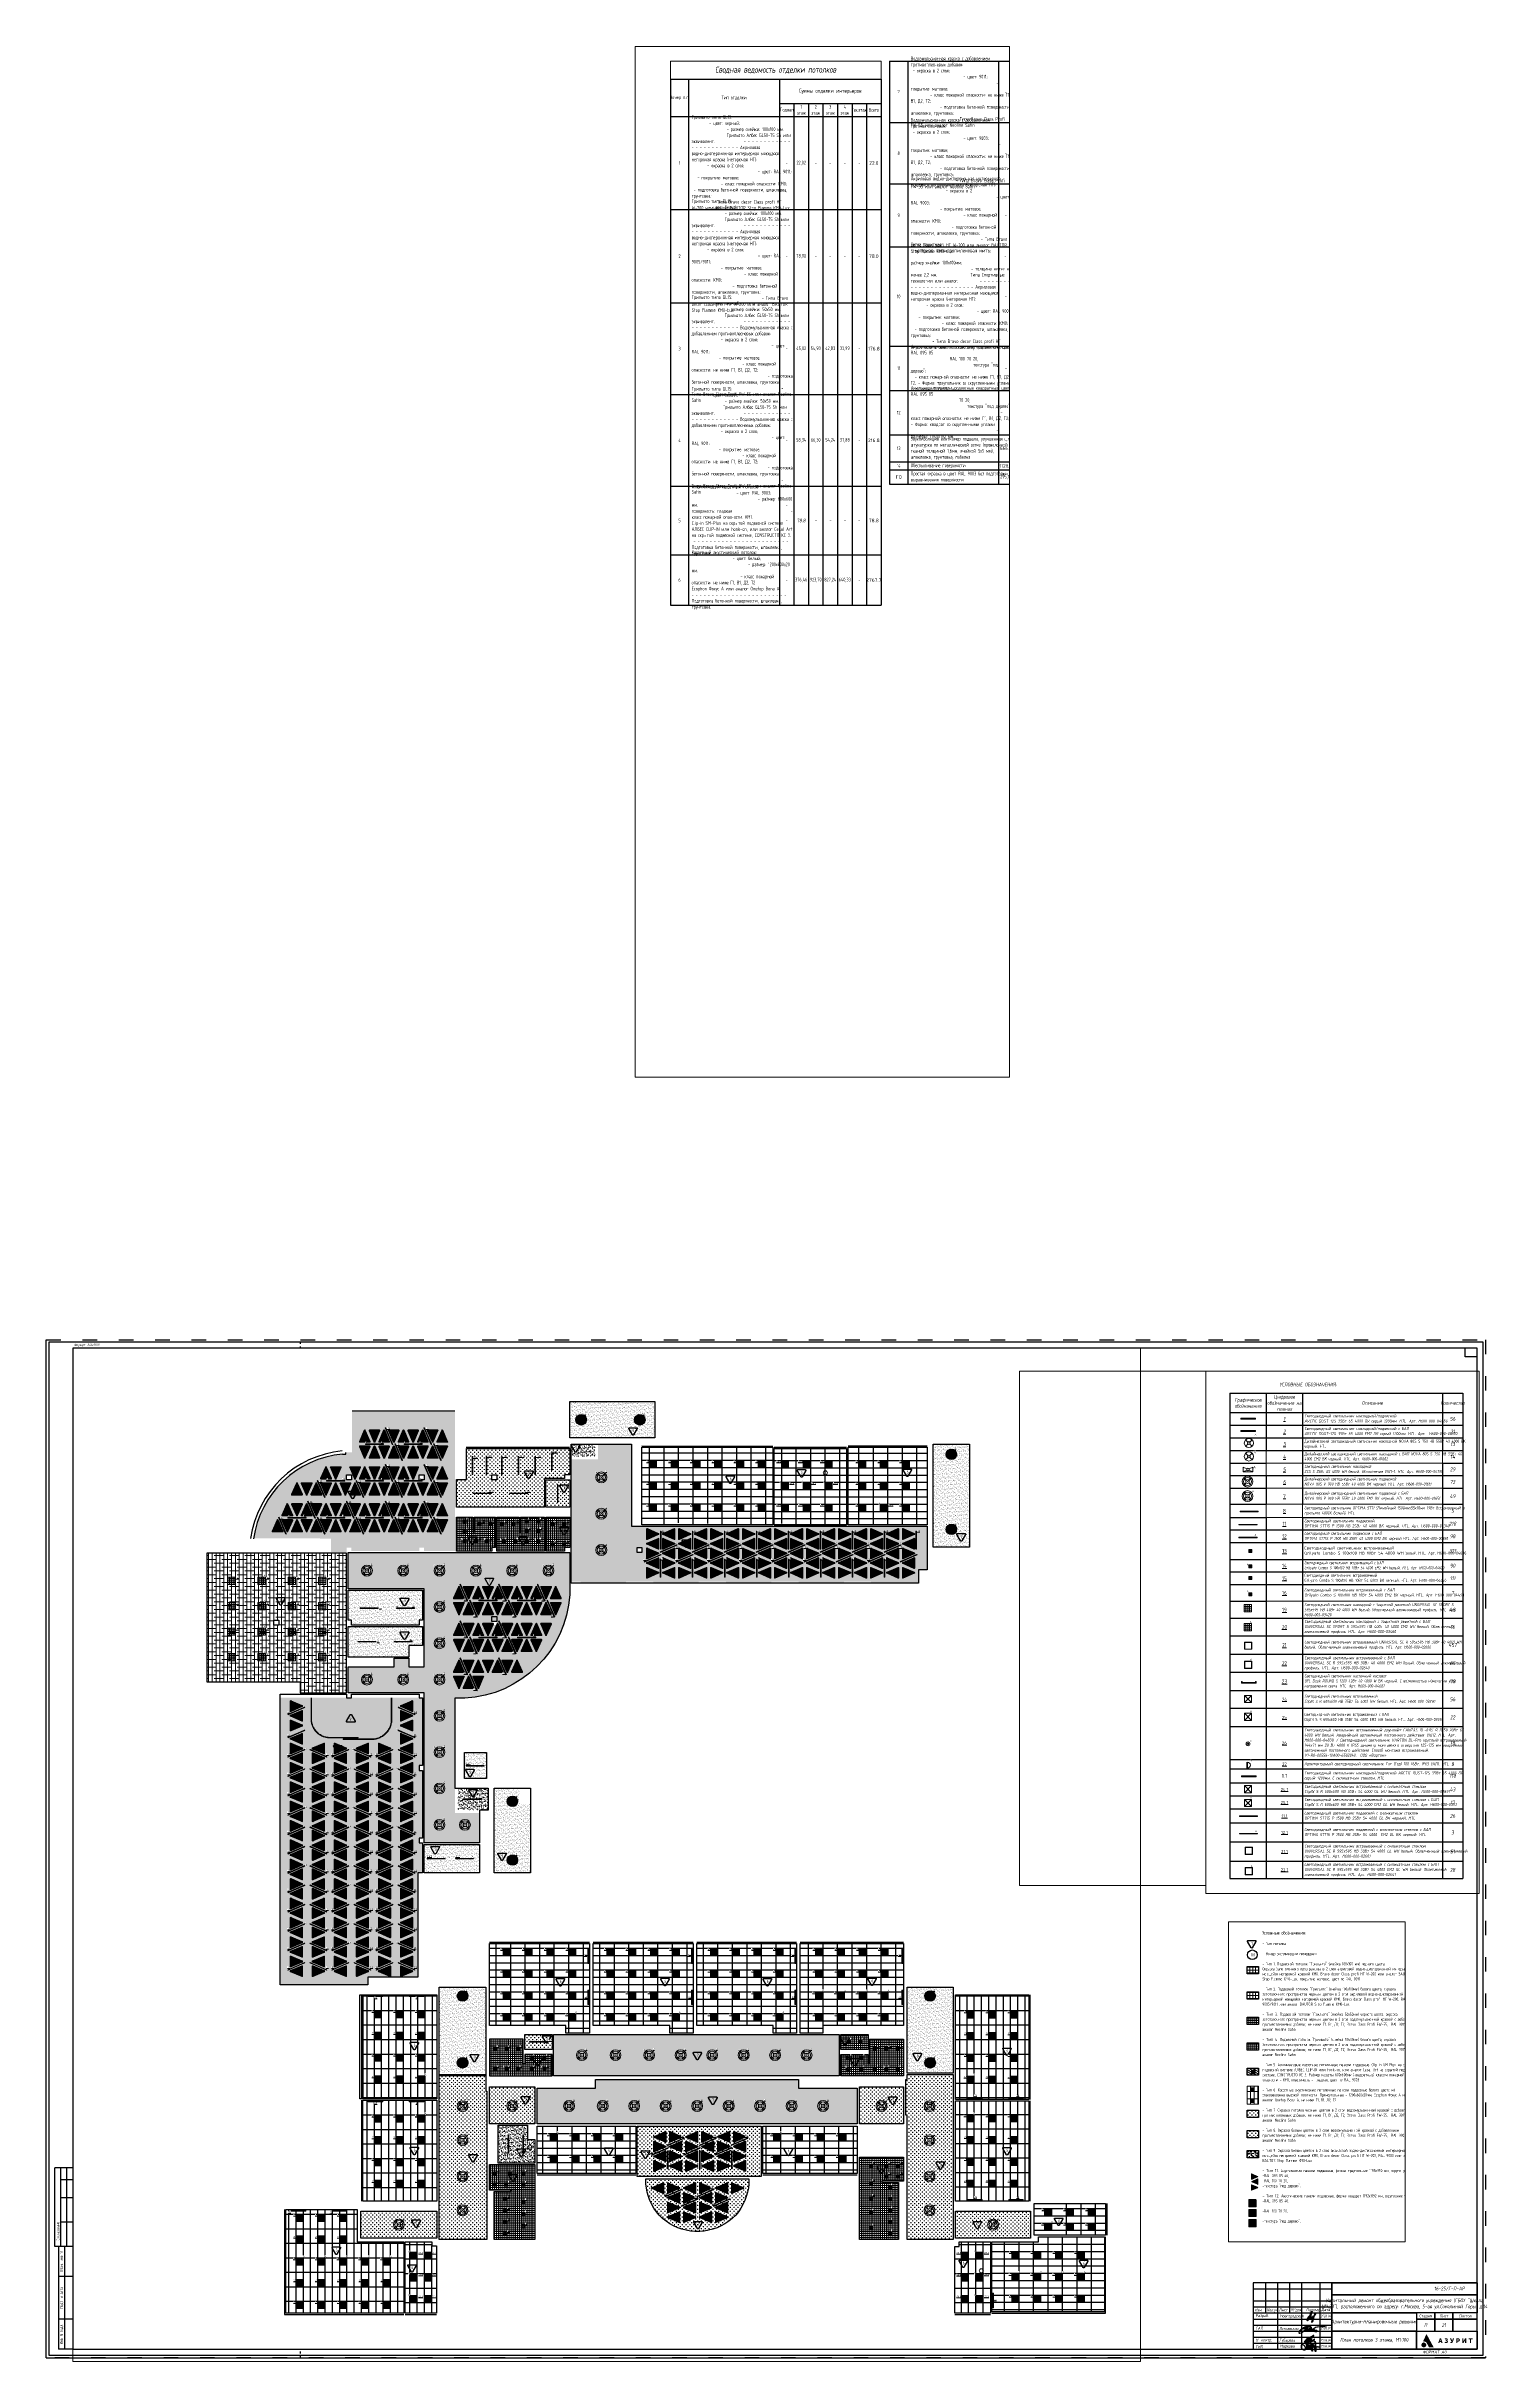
# Paper-space layout '21.3эт' of a CAD drawing. Header units: millimetres. Extents: x -8 to 3766, y -24 to 1889.
# Drawn here: x -8 to 1181, y -24 to 1889 of the extents above; entities outside this region: 1.
# The model-space entities are those that its viewports show. They can reach past a viewport. Long polylines and large blocks are cut down to what shows.
import ezdxf
from ezdxf.enums import TextEntityAlignment as Align

# ---------------------------------------------------------------- set-up
doc = ezdxf.new("R2010")
doc.units = ezdxf.units.MM
doc.linetypes.add('ACAD_ISO03W100', pattern=[30, 12, -18])
for name, color, linetype in [('_RAMKA', 7, 'Continuous'), ('RAL 9010', 7, 'Continuous'), ('X-ref Light', 250, 'Continuous'), ('X-ref Light Emergency', 249, 'Continuous'), ('АР_Таблицы', 250, 'Continuous')]:
    doc.layers.add(name, color=color, linetype=linetype)
for name, color, linetype, lineweight in [('_STAMP', 250, 'Continuous', 30), ('_TEXT', 189, 'Continuous', 30), ('_ЭОМ_ОБЩ_Освещение_текст', 250, 'Continuous', 18), ('_ЭОМ_ОБЩ_Освещение_текст тип светильника', 172, 'Continuous', 50), ('_ЭОМ_светильник А', 1, 'Continuous', 35), ('_ЭОМ_светильник Р', 4, 'Continuous', 35), ('АР_Полы_Штриховка', 252, 'Continuous', 0), ('АР_Потолки_Штриховка', 252, 'Continuous', 0), ('АР_Потолок_Грильято_черный_100х100', 250, 'Continuous', 5), ('АР_Спецификация', 250, 'Continuous', 15), ('Подписи', 5, 'Continuous', 25), ('СИЛА', 1, 'Continuous', 30), ('Текст', 251, 'Continuous', 13)]:
    doc.layers.add(name, color=color, linetype=linetype, lineweight=lineweight)
for name, color, linetype, lineweight, true_color in [('АР_Потолок_RAL 095 85 40', 7, 'Continuous', 5, 0xddc87a), ('АР_Потолок_RAL 100 70 20', 7, 'Continuous', 5, 0xb3ac85), ('АР_Потолок_Грильято_белый_100х100', 7, 'Continuous', 5, 0xff7070), ('АР_Потолок_Грильято_белый_50х50', 7, 'Continuous', 5, 0x8e00bd), ('АР_Потолок_Грильято_черный_50х50', 7, 'Continuous', 5, 0xfa3e00), ('АР_Потолок_Покраска', 7, 'Continuous', 5, 0x007399), ('АР_Потолок_сетка', 7, 'Continuous', 0, 0x636466), ('АР_Потолок_Текстура дерево', 7, 'Continuous', 5, 0xe7bf8e)]:
    doc.layers.add(name, color=color, linetype=linetype, lineweight=lineweight, true_color=true_color)
doc.layers.get('X-ref Light').off()
doc.styles.add('gost', font='isocpeur.ttf')
doc.styles.add('ISOCPEUR', font='isocpeur.ttf', dxfattribs={"height": 800})
doc.styles.add('ISOCPEUR_1', font='isocpeur.ttf', dxfattribs={"width": 0.9, "height": 250})
doc.styles.add('ISOCUPER', font='isocpeur.ttf', dxfattribs={"width": 0.85, "oblique": 7})
doc.styles.add('Simplex', font='simplex.shx', dxfattribs={"width": 0.7, "oblique": 15, "height": 250})
doc.styles.add('Архитект', font='isocpeur.ttf', dxfattribs={"width": 0.8, "oblique": 8})
doc.styles.add('Архитектурный размер', font='isocpeur.ttf', dxfattribs={"width": 0.8, "oblique": 8})
doc.styles.add('ГОСТ', font='cad.shx', dxfattribs={"width": 0.8})
pattern_1 = [(0, (134938.16, 0), (158.75, 158.75), [79.375, -238.125]), (90, (134977.84, -39.69), (-158.75, 158.75), [79.375, -238.125])]

# ---------------------------------------------------------------- blocks, each defined once
blk = doc.blocks.new('Логотип Азурит')
at = {"layer": '_STAMP', "linetype": 'Continuous', "true_color": 0x1447b7}
h = blk.add_hatch(color=162, dxfattribs=at)
h.dxf.hatch_style = 1
h.paths.add_polyline_path([(-42.1, 4.2), (-42.1, 4.4), (-42.1, 4.6), (-42.2, 4.8), (-42.3, 4.9), (-42.4, 5.1), (-42.5, 5.3), (-42.6, 5.4), (-42.7, 5.5), (-42.8, 5.6), (-42.9, 5.7), (-43.1, 5.9), (-43.4, 6), (-43.6, 6), (-43.9, 6.1), (-44.2, 6.1), (-44.4, 6.1), (-44.5, 6), (-44.7, 6), (-44.9, 5.9), (-45, 5.8), (-45.2, 5.7), (-45.4, 5.6), (-45.5, 5.5), (-45.6, 5.3), (-45.7, 5.2), (-45.8, 5), (-45.9, 4.9), (-46, 4.7), (-46, 4.5), (-46.1, 4.3), (-46.1, 4.1), (-46.1, 3.9), (-46, 3.7), (-46, 3.5), (-45.9, 3.4), (-45.9, 3.2), (-45.8, 3.1), (-45.7, 3), (-45.6, 2.9), (-45.5, 2.8), (-45.4, 2.7), (-45.3, 2.6), (-45.2, 2.5), (-45.1, 2.4), (-45, 2.3), (-44.8, 2.3), (-44.7, 2.2), (-44.6, 2.2), (-44.4, 2.2), (-44.3, 2.1), (-44.1, 2.1), (-43.8, 2.1), (-43.6, 2.2), (-43.3, 2.3), (-43.1, 2.4), (-42.9, 2.5), (-42.7, 2.7), (-42.6, 2.8), (-42.4, 3), (-42.3, 3.1), (-42.3, 3.3), (-42.2, 3.5), (-42.1, 3.7), (-42.1, 3.8), (-42.1, 4)])
at = {"layer": '_STAMP', "linetype": 'Continuous', "true_color": 0x2a3756}
h = blk.add_hatch(color=159, dxfattribs=at)
h.dxf.hatch_style = 1
h.paths.add_polyline_path([(-39.4, 8.5), (-40, 9.6), (-40.6, 10.7), (-41.1, 11.7), (-41.6, 12.6), (-41.8, 12.9), (-41.9, 13), (-41.9, 12.9), (-42, 12.8), (-42.4, 12), (-42.8, 11.2), (-43.1, 10.5), (-43.5, 9.7), (-44.2, 8.3), (-44.5, 7.6), (-44.7, 7.1), (-44.8, 6.9), (-44.7, 6.9), (-44.5, 7), (-44.3, 7), (-44.1, 7), (-43.9, 7), (-43.7, 6.9), (-43.6, 6.9), (-43.4, 6.9), (-43.2, 6.8), (-43.1, 6.7), (-42.9, 6.7), (-42.7, 6.6), (-42.6, 6.5), (-42.4, 6.4), (-42.3, 6.3), (-42.2, 6.2), (-42, 6), (-41.9, 5.9), (-41.8, 5.8), (-41.7, 5.7), (-41.6, 5.5), (-41.3, 4.9), (-41, 4.4), (-40.6, 3.6), (-40, 2.6), (-39.8, 2.1), (-37.9, 2.1), (-36.5, 2.1), (-35.9, 2.1), (-36.5, 3.1), (-36.8, 3.8), (-37.2, 4.4), (-37.7, 5.3), (-38.2, 6.3), (-38.5, 6.9), (-38.9, 7.5)])
h = blk.add_hatch(color=159, dxfattribs=at)
h.dxf.hatch_style = 1
h.paths.add_polyline_path([(-29.3, 7.9), (-29.6, 8.8), (-29.9, 9.5), (-30.4, 9.5), (-30.9, 9.5), (-30.9, 9.4), (-31.3, 8.4), (-31.6, 7.3), (-32, 6.3), (-32.2, 5.6), (-32.1, 5.6), (-31.7, 5.6), (-31.2, 5.6), (-31.1, 6), (-31, 6.4), (-30.4, 6.4), (-29.8, 6.4), (-29.6, 6), (-29.5, 5.6), (-29, 5.6), (-28.5, 5.6), (-28.6, 5.8), (-28.9, 6.8)])
h.paths.add_polyline_path([(-30.8, 7.2), (-30.7, 7.3), (-30.6, 7.9), (-30.4, 8.4), (-30.4, 8.6), (-30.4, 8.7), (-30.4, 8.6), (-30.3, 8.4), (-30.2, 8.1), (-30.1, 7.7), (-30, 7.3), (-30, 7.2), (-30.4, 7.2)], flags=16)
h = blk.add_hatch(color=159, dxfattribs=at)
h.dxf.hatch_style = 1
h.paths.add_polyline_path([(-24.4, 7.3), (-24.5, 7.4), (-24.6, 7.5), (-24.7, 7.6), (-24.8, 7.6), (-24.7, 7.7), (-24.6, 7.8), (-24.5, 7.9), (-24.5, 8), (-24.4, 8.1), (-24.3, 8.2), (-24.3, 8.3), (-24.3, 8.3), (-24.3, 8.5), (-24.3, 8.7), (-24.3, 8.7), (-24.3, 8.8), (-24.4, 9), (-24.5, 9.1), (-24.6, 9.3), (-24.8, 9.4), (-24.9, 9.5), (-25.1, 9.5), (-25.3, 9.6), (-25.6, 9.6), (-25.7, 9.6), (-25.9, 9.6), (-26.1, 9.6), (-26.2, 9.5), (-26.4, 9.5), (-26.5, 9.4), (-26.7, 9.3), (-26.8, 9.2), (-26.9, 9.2), (-26.8, 9), (-26.6, 8.7), (-26.5, 8.5), (-26.5, 8.5), (-26.5, 8.5), (-26.3, 8.6), (-26.2, 8.7), (-26.1, 8.7), (-25.9, 8.8), (-25.8, 8.8), (-25.7, 8.8), (-25.6, 8.8), (-25.5, 8.8), (-25.5, 8.7), (-25.4, 8.7), (-25.3, 8.6), (-25.3, 8.6), (-25.3, 8.5), (-25.3, 8.4), (-25.3, 8.3), (-25.3, 8.2), (-25.4, 8.1), (-25.4, 8.1), (-25.4, 8.1), (-25.5, 8), (-25.6, 8), (-25.8, 8), (-26.1, 8), (-26.1, 7.6), (-26.1, 7.2), (-25.8, 7.2), (-25.5, 7.2), (-25.5, 7.2), (-25.4, 7.2), (-25.3, 7.2), (-25.3, 7.1), (-25.2, 7.1), (-25.2, 7), (-25.2, 7), (-25.2, 6.9), (-25.2, 6.8), (-25.2, 6.7), (-25.2, 6.6), (-25.2, 6.6), (-25.3, 6.5), (-25.3, 6.5), (-25.4, 6.5), (-25.4, 6.4), (-25.5, 6.4), (-25.7, 6.4), (-25.8, 6.4), (-25.9, 6.4), (-26, 6.4), (-26.2, 6.5), (-26.3, 6.6), (-26.4, 6.7), (-26.5, 6.8), (-26.8, 6.5), (-26.9, 6.3), (-27, 6.2), (-27, 6.1), (-27, 6.1), (-26.9, 6.1), (-26.8, 6), (-26.6, 5.8), (-26.4, 5.7), (-26.2, 5.6), (-26, 5.6), (-25.8, 5.6), (-25.5, 5.6), (-25.3, 5.6), (-25.1, 5.6), (-25, 5.7), (-24.9, 5.7), (-24.7, 5.8), (-24.6, 5.9), (-24.5, 5.9), (-24.4, 6), (-24.4, 6.1), (-24.3, 6.2), (-24.3, 6.4), (-24.2, 6.5), (-24.2, 6.7), (-24.2, 6.8), (-24.2, 6.9), (-24.2, 7.1), (-24.3, 7.2), (-24.3, 7.3)])
h = blk.add_hatch(color=159, dxfattribs=at)
h.dxf.hatch_style = 1
h.paths.add_polyline_path([(-19.6, 8), (-19.4, 8.7), (-19.1, 9.2), (-19, 9.5), (-19.2, 9.5), (-19.5, 9.5), (-20, 9.5), (-20, 9.4), (-20.3, 8.7), (-20.6, 7.8), (-20.6, 7.7), (-20.7, 7.6), (-20.7, 7.6), (-20.7, 7.7), (-20.8, 8), (-21, 8.4), (-21.3, 9.1), (-21.5, 9.5), (-22.1, 9.5), (-22.6, 9.5), (-22.4, 9.2), (-21.9, 8.2), (-21.3, 7.1), (-21.1, 6.6), (-21.1, 6.6), (-21.1, 6.5), (-21.1, 6.5), (-21.2, 6.4), (-21.3, 6.4), (-21.4, 6.4), (-21.5, 6.4), (-21.5, 6.4), (-21.6, 6.4), (-21.7, 6.5), (-21.8, 6.5), (-21.9, 6.5), (-21.9, 6.4), (-22.1, 6), (-22.2, 5.9), (-22.2, 5.8), (-22.1, 5.8), (-21.9, 5.7), (-21.8, 5.6), (-21.7, 5.6), (-21.5, 5.6), (-21.3, 5.6), (-21.1, 5.6), (-21, 5.6), (-20.9, 5.7), (-20.8, 5.7), (-20.7, 5.8), (-20.6, 5.8), (-20.6, 5.9), (-20.5, 6), (-20.3, 6.2), (-20.3, 6.4), (-20.2, 6.5), (-19.9, 7.3)])
h = blk.add_hatch(color=159, dxfattribs=at)
h.dxf.hatch_style = 1
h.paths.add_polyline_path([(-14.5, 7.5), (-14.4, 7.6), (-14.4, 7.7), (-14.3, 8), (-14.3, 8.2), (-14.3, 8.4), (-14.4, 8.6), (-14.4, 8.8), (-14.5, 8.9), (-14.6, 9), (-14.6, 9.1), (-14.7, 9.2), (-14.8, 9.3), (-14.9, 9.4), (-15.1, 9.4), (-15.2, 9.5), (-15.3, 9.5), (-15.5, 9.5), (-16.3, 9.5), (-17.2, 9.5), (-17.2, 7.6), (-17.2, 5.6), (-16.7, 5.6), (-16.3, 5.6), (-16.3, 6.2), (-16.3, 6.8), (-15.9, 6.8), (-15.6, 6.8), (-15.4, 6.9), (-15.2, 6.9), (-15, 7), (-14.8, 7.1), (-14.7, 7.2), (-14.6, 7.4)])
h.paths.add_polyline_path([(-15.6, 7.7), (-15.7, 7.7), (-16, 7.7), (-16.3, 7.7), (-16.3, 8.2), (-16.3, 8.7), (-15.9, 8.7), (-15.6, 8.7), (-15.6, 8.7), (-15.5, 8.7), (-15.4, 8.6), (-15.4, 8.5), (-15.3, 8.4), (-15.3, 8.4), (-15.3, 8.2), (-15.3, 8.1), (-15.3, 8), (-15.3, 7.9), (-15.4, 7.9), (-15.4, 7.8), (-15.4, 7.8), (-15.5, 7.7)], flags=16)
h = blk.add_hatch(color=159, dxfattribs=at)
h.dxf.hatch_style = 1
h.paths.add_polyline_path([(-10.1, 7.8), (-10, 8), (-9.9, 8.1), (-9.9, 7.9), (-10, 7.5), (-10, 6.7), (-10, 5.6), (-9.5, 5.6), (-9, 5.6), (-9, 7.6), (-9, 9.5), (-9.5, 9.5), (-10, 9.5), (-10.4, 8.9), (-10.8, 8.1), (-11, 7.8), (-11.3, 7.3), (-11.4, 7.1), (-11.4, 7), (-11.4, 7.3), (-11.4, 7.8), (-11.4, 8.6), (-11.4, 9.5), (-11.9, 9.5), (-12.3, 9.5), (-12.3, 7.6), (-12.3, 5.6), (-11.9, 5.6), (-11.4, 5.6), (-11.2, 5.9), (-10.6, 6.9), (-10.3, 7.4)])
h = blk.add_hatch(color=159, dxfattribs=at)
h.dxf.hatch_style = 1
h.paths.add_polyline_path([(-3.7, 9.1), (-3.7, 9.5), (-5.4, 9.5), (-7.1, 9.5), (-7.1, 9.1), (-7.1, 8.7), (-6.5, 8.7), (-5.9, 8.7), (-5.9, 7.2), (-5.9, 5.6), (-5.4, 5.6), (-5, 5.6), (-5, 7.2), (-5, 8.7), (-4.3, 8.7), (-3.7, 8.7)])
blk = doc.blocks.new('подпись Липавская')
at = {"color": 162, "lineweight": 18, "true_color": 0x0034d1}
for points, knots in [([(2.4, -0.6), (1.9, -1.1), (1.5, -1.5), (0.6, -2.3), (0.2, -2.6), (-0.4, -3.1), (-0.8, -3.3), (-1.5, -3.6), (-1.9, -3.7), (-2.4, -3.8), (-2.6, -3.8), (-2.9, -3.6), (-3, -3.5), (-3.1, -3.2), (-3, -3.1), (-3, -2.6), (-2.9, -2.3), (-2.6, -1.9), (-2.5, -1.7), (-2, -1), (-1.6, -0.6), (-0.8, 0.1), (-0.4, 0.4), (0.6, 0.9), (1, 1.2), (1.6, 1.4), (1.6, 1.4), (1.7, 1.5)], [1.927995, 1.927995, 1.927995, 1.927995, 2.162861, 2.162861, 2.342684, 2.342684, 2.481252, 2.481252, 2.589465, 2.589465, 2.644352, 2.644352, 2.684993, 2.684993, 2.725633, 2.725633, 2.816518, 2.816518, 2.907403, 2.907403, 3.101021, 3.101021, 3.294638, 3.294638, 3.488255, 3.488255, 3.514244, 3.514244, 3.514244, 3.514244]), ([(1.5, 0.1), (1.6, 0.1), (1.8, 0.1), (2, 0.2), (2.1, 0.3), (2.5, 0.4), (2.7, 0.6), (3, 0.7)], [0.9055552, 0.9055552, 0.9055552, 0.9055552, 0.9629326, 0.9629326, 1.02031, 1.02031, 1.1239395, 1.1239395, 1.1239395, 1.1239395]), ([(6.8, 0.3), (6.6, 0.1), (6.3, 0), (5.8, -0.3), (5.5, -0.5), (5, -0.7), (4.7, -0.8), (4.2, -1), (4, -1), (3.6, -1.1), (3.4, -1.1), (3, -1.1), (2.8, -1.1), (2.6, -1), (2.5, -1), (2.4, -0.8), (2.3, -0.7), (2.4, -0.6)], [4.3062538, 4.3062538, 4.3062538, 4.3062538, 4.4138757, 4.4138757, 4.5214976, 4.5214976, 4.6291196, 4.6291196, 4.7090277, 4.7090277, 4.7729116, 4.7729116, 4.8231548, 4.8231548, 4.8495834, 4.8495834, 4.87234, 4.87234, 4.87234, 4.87234]), ([(2.8, -0.2), (3.1, 0.1), (3.6, 0.3), (4.3, 0.6), (4.6, 0.7), (5.2, 0.9), (5.6, 0.9), (6.2, 1), (6.5, 1), (6.8, 1)], [4.9347748, 4.9347748, 4.9347748, 4.9347748, 5.0568055, 5.0568055, 5.1788362, 5.1788362, 5.3146558, 5.3146558, 5.3908243, 5.3908243, 5.3908243, 5.3908243]), ([(5.1, 2.3), (5.5, 2.3), (5.9, 2.2), (6.5, 2), (6.7, 2), (7.1, 1.6), (7.3, 1.3), (7.3, 1), (7.2, 0.9), (7.2, 0.8)], [3.9400756, 3.9400756, 3.9400756, 3.9400756, 4.077799, 4.077799, 4.1515227, 4.1515227, 4.2252463, 4.2252463, 4.2499379, 4.2499379, 4.2499379, 4.2499379]), ([(7.2, 0.8), (7.3, 0.7), (7.3, 0.5), (7.3, 0.3), (7.3, 0.2), (7.3, 0), (7.2, 0), (7.2, 0)], [5.43291642, 5.43291642, 5.43291642, 5.43291642, 5.46279586, 5.46279586, 5.4926753, 5.4926753, 5.50331351, 5.50331351, 5.50331351, 5.50331351]), ([(7.2, 0), (7.4, 0), (7.5, 0), (7.8, 0), (8, 0), (8.2, -0.2), (8.3, -0.3), (8.3, -0.4)], [6.0978529, 6.0978529, 6.0978529, 6.0978529, 6.1425729, 6.1425729, 6.1872929, 6.1872929, 6.2036694, 6.2036694, 6.2036694, 6.2036694]), ([(8.7, -0.5), (8.8, -0.1), (9.2, 0.3), (9.8, 0.8), (10.2, 1.1), (11, 1.4), (11.4, 1.5), (12.7, 1.7), (13.6, 1.8), (15, 1.9), (15.7, 1.9), (16.8, 1.9), (17.2, 1.9), (18, 1.8), (18.5, 1.8), (19.2, 1.7), (19.4, 1.7), (19.7, 1.7)], [7.769656, 7.769656, 7.769656, 7.769656, 7.921996, 7.921996, 8.074335, 8.074335, 8.226675, 8.226675, 8.542229, 8.542229, 8.775159, 8.775159, 8.93404, 8.93404, 9.09292, 9.09292, 9.186254, 9.186254, 9.186254, 9.186254]), ([(6.6, -0.7), (6.5, -0.8), (6.4, -0.9), (6, -1.1), (5.7, -1.3), (5.4, -1.4), (5.3, -1.4), (5.2, -1.4), (5.1, -1.4), (5, -1.4), (5, -1.4), (4.9, -1.4), (4.8, -1.3), (4.8, -1.1), (4.8, -1.1), (4.9, -1), (4.9, -1), (4.9, -0.9), (5, -0.9), (5.1, -0.8), (5.3, -0.7), (5.5, -0.6), (5.6, -0.5), (5.9, -0.4), (6, -0.3), (6.3, -0.3), (6.3, -0.3), (6.4, -0.2)], [5.5967371, 5.5967371, 5.5967371, 5.5967371, 5.6654435, 5.6654435, 5.7341498, 5.7341498, 5.7599769, 5.7599769, 5.7754743, 5.7754743, 5.7848694, 5.7848694, 5.7920528, 5.7920528, 5.7992363, 5.7992363, 5.8064198, 5.8064198, 5.8255794, 5.8255794, 5.8652806, 5.8652806, 5.9049817, 5.9049817, 5.9720452, 5.9720452, 5.9983972, 5.9983972, 5.9983972, 5.9983972]), ([(7.7, -1.2), (7.7, -1.3), (7.6, -1.3), (7.4, -1.4), (7.3, -1.5), (7.1, -1.5), (7, -1.5), (6.9, -1.4), (6.9, -1.4), (6.8, -1.3), (6.8, -1.2), (6.8, -1.1), (6.8, -1), (6.9, -0.9), (6.9, -0.9), (7, -0.8), (7.1, -0.7), (7.4, -0.6), (7.6, -0.5), (7.7, -0.5)], [6.3030834, 6.3030834, 6.3030834, 6.3030834, 6.3311025, 6.3311025, 6.3581066, 6.3581066, 6.3684891, 6.3684891, 6.3749758, 6.3749758, 6.3814625, 6.3814625, 6.3879491, 6.3879491, 6.4022384, 6.4022384, 6.4305971, 6.4305971, 6.4944159, 6.4944159, 6.4944159, 6.4944159]), ([(8.6, -1.2), (8.5, -1.3), (8.4, -1.3), (8.3, -1.4), (8.2, -1.4), (8.1, -1.5), (8, -1.5), (7.9, -1.4), (7.8, -1.4), (7.7, -1.3), (7.7, -1.3), (7.7, -1.2)], [6.63437936, 6.63437936, 6.63437936, 6.63437936, 6.65591892, 6.65591892, 6.6718971, 6.6718971, 6.68234273, 6.68234273, 6.6889962, 6.6889962, 6.69151939, 6.69151939, 6.69151939, 6.69151939]), ([(9.7, -1.1), (9.9, -1.1), (10.3, -1), (11, -1), (11.3, -1), (11.8, -1.2), (11.9, -1.4), (12.1, -1.8), (12, -2.1), (11.8, -2.3), (11.7, -2.4), (11.3, -2.5), (11.2, -2.5), (10.6, -2.5), (10.3, -2.5), (9.7, -2.3), (9.5, -2.2), (9.1, -2), (8.9, -1.9), (8.6, -1.5), (8.6, -1.4), (8.6, -1.2)], [7.0162906, 7.0162906, 7.0162906, 7.0162906, 7.0993883, 7.0993883, 7.1824861, 7.1824861, 7.2545595, 7.2545595, 7.301037, 7.301037, 7.3475144, 7.3475144, 7.3939919, 7.3939919, 7.486045, 7.486045, 7.578098, 7.578098, 7.6546435, 7.6546435, 7.6967383, 7.6967383, 7.6967383, 7.6967383]), ([(9.2, -0.6), (9.2, -0.6), (9.3, -0.6), (9.5, -0.5), (9.5, -0.5), (9.6, -0.5), (9.7, -0.6), (9.8, -0.8), (9.8, -0.8), (9.8, -0.9), (9.8, -1), (9.8, -1), (9.7, -1.1), (9.7, -1.1)], [6.85701628, 6.85701628, 6.85701628, 6.85701628, 6.88166544, 6.88166544, 6.8944683, 6.8944683, 6.90289754, 6.90289754, 6.91132677, 6.91132677, 6.91975601, 6.91975601, 6.93200035, 6.93200035, 6.93200035, 6.93200035])]:
    blk.add_open_spline(points, degree=3, knots=knots, dxfattribs=at)
blk.add_spline([(0, 0), (0, -0.1), (0.3, -0.2), (0.8, 0), (1.4, 0.3), (1.9, 0.6), (2.3, 0.9), (2.7, 1.2), (2.9, 1.5), (3, 1.7), (3, 1.9), (2.7, 1.9), (2.4, 1.7), (1.8, 1.3), (1.5, 1), (1.2, 0.5), (1.1, 0.1), (1.2, -0.1), (1.6, -0.2), (2.1, 0), (2.5, 0.2), (2.9, 0.4), (3.5, 0.7), (4.1, 1.2), (4.6, 1.8), (4.8, 2.1), (4.9, 2.3), (4.5, 2.1), (4.1, 1.7), (3.7, 1.3), (3.1, 0.5), (2.4, -0.2), (1.7, -1), (0.7, -1.8), (-0.1, -2.5), (-1.4, -3.3), (-2.7, -3.4), (-2.7, -2.6), (-2.3, -1.8), (-1.6, -1), (-0.5, -0.1), (1, 0.8), (2, 1.3), (3.5, 1.8), (4.9, 2), (5.9, 2), (6.5, 1.8), (6.9, 1.5), (7, 1.1), (6.6, 0.4), (5.7, -0.1), (4.4, -0.6), (3.4, -0.9), (2.6, -0.8), (3.8, 0.1), (4.9, 0.5), (6.3, 0.7), (7.1, 0.5), (7, 0.1), (6.8, -0.2), (6.4, -0.5), (5.9, -0.9), (5, -1.2), (5.4, -0.9), (5.6, -0.8), (5.9, -0.6), (6.2, -0.5), (6.9, -0.3), (7.6, -0.2), (8, -0.4), (8.1, -0.4), (8, -0.6), (7.7, -1), (7.3, -1.2), (7, -1.2), (7.2, -1), (7.4, -0.9), (7.8, -0.7), (8.1, -0.6), (8.4, -0.6), (8.5, -0.7), (8.4, -1.1), (8.2, -1.2), (8, -1.2), (8, -1), (8.2, -0.9), (8.7, -0.9), (9, -0.9), (9.6, -0.8), (9.4, -1.1), (10.8, -1.2), (11.7, -1.6), (11.8, -1.9), (10.3, -2.2), (9.5, -1.9), (8.9, -1.5), (8.8, -0.7), (9.2, -0.1), (9.8, 0.5), (10.7, 1), (12.2, 1.4), (13.8, 1.6), (15.5, 1.7), (16.6, 1.7), (17.2, 1.6), (18.3, 1.6), (19.6, 1.4)], degree=3, dxfattribs=at)
for points in [[(0.2, 0.1), (0.5, 0.1), (0.6, 0.2), (0.9, 0.3)], [(1.6, 0.7), (1.9, 0.9), (2.1, 1), (2.3, 1.2)], [(2, 1.1), (1.8, 0.9), (1.7, 0.8), (1.6, 0.7)], [(3.3, 0.4), (3.1, 0.2), (3, 0), (2.8, -0.2)], [(3.2, 2), (3.6, 2), (3.9, 2.1), (4.2, 2.2)], [(8.3, -0.4), (8.4, -0.4), (8.6, -0.4), (8.7, -0.5)]]:
    blk.add_open_spline(points, degree=3, dxfattribs=at)
blk = doc.blocks.new('A$C87e5faed')
at = {"color": 172, "true_color": 0x1616e3}
for p, q in [((4.5, 4), (1.3, 0.4)), ((1.3, 0.4), (4.4, 3.1)), ((1.3, 0.4), (4.4, 3)), ((4.5, 3.9), (1.4, 0.4)), ((2.7, -0.6), (4.6, 1.4)), ((2.8, -0.6), (4.6, 1.3)), ((3.9, 0), (3.2, -0.6)), ((3.9, 0), (4, 0.1)), ((4, 0.1), (4.6, 0.7)), ((4.1, 0.2), (4.6, 0.6)), ((4.5, 3.2), (4.7, 3.4)), ((4.5, 3.1), (4.7, 3.3)), ((4.6, 1.4), (5.1, 1.9)), ((4.6, 1.4), (4.9, 1.8)), ((4.6, 0.5), (4.6, 0.3)), ((4.6, 0.3), (4.8, 0.2)), ((4.7, 0.7), (7.2, 2.9)), ((4.9, 1.3), (4.7, 0.9)), ((4.7, 0.7), (4.7, 0.6)), ((4.7, 0.6), (4.7, 0.3)), ((4.7, 0.3), (4.8, 0.3)), ((4.8, 0.8), (7.2, 3)), ((5, 1.3), (4.8, 0.8)), ((4.8, 0.3), (5.3, 0.4)), ((4.8, 0.2), (5.3, 0.4)), ((4.8, 0.2), (5.3, 0.4)), ((7.2, 3), (5, 1.3)), ((7.1, 3), (5, 1.3)), ((5.1, 2), (7.4, 4.8)), ((5.2, 2.1), (7.4, 4.8)), ((5.3, 0.4), (7.5, 2)), ((5.3, 0.4), (6.5, 1.2)), ((6.7, 1.4), (6.2, 0.8)), ((6.5, 1.2), (6.2, 0.8)), ((6.7, 1.4), (7.6, 2)), ((6.7, 0.6), (7.1, 0.9)), ((7.5, 2), (6.8, 1.5)), ((6.8, 0.5), (7.2, 1)), ((6.9, 1.5), (6.9, 1.5)), ((7.8, 1.8), (7.1, 0.9)), ((7.2, 1), (8, 1.7)), ((7.9, 1.7), (7.2, 1)), ((7.2, 1), (7.3, 0.8)), ((7.3, 1), (8, 1.6)), ((7.4, 0.9), (7.3, 1)), ((7.3, 0.8), (7.5, 0.8)), ((7.4, 4.8), (8.7, 5.6)), ((7.4, 4.8), (8.7, 5.6)), ((7.4, 0.9), (7.5, 0.9)), ((7.5, 2), (7.6, 2)), ((7.5, 0.8), (7.8, 0.9)), ((7.5, 0.9), (7.8, 0.9)), ((7.8, 0.9), (9, 1.7)), ((7.8, 0.9), (9.1, 1.6)), ((9.2, 1.5), (10.5, 0.4)), ((9.2, 1.4), (10.5, 0.4)), ((9.7, 2.6), (9.6, 2.6)), ((9.7, 2.5), (9.6, 2.5)), ((9.8, 2.5), (9.7, 2.6)), ((9.7, 2.5), (9.7, 2.5)), ((3, -0.7), (2.7, -0.6)), ((3, -0.7), (2.8, -0.6)), ((3.2, -0.6), (3, -0.7)), ((3.3, -0.6), (3, -0.7)), ((3.9, 0), (3.3, -0.6)), ((10.2, -0.7), (7.3, -2.5)), ((10.2, -0.8), (7.3, -2.6))]:
    blk.add_line(p, q, dxfattribs=at)
for points in [[(3.9, 0), (3.1, -0.2), (2.4, -0.3), (2.1, -0.3), (2.1, -0.1), (2.4, 0.2), (4.5, 1.6)], [(4, 0.1), (3.1, -0.2), (2.4, -0.3), (2.2, -0.2), (2.2, -0.1), (2.5, 0.2), (4.5, 1.6), (4.6, 1.4)], [(4.6, 0.5), (4.2, 0.1), (4, 0.1)], [(4.6, 0.6), (4.6, 0.5), (4.2, 0.2), (4.1, 0.2)], [(4.5, 3.1), (4.4, 2.2), (4.6, 1.6)], [(4.4, 3), (4.4, 2.2), (4.5, 1.6)], [(4.6, 1.6), (5.1, 2)], [(4.6, 1.6), (4.9, 1.8)], [(4.6, 1.6), (4.6, 1.4)], [(4.6, 1.4), (4.7, 0.9)], [(4.6, 1.3), (4.7, 0.9), (4.6, 0.7)]]:
    blk.add_lwpolyline(points, dxfattribs=at)
for points in [[(4.7, 3.3), (5.1, 3.7, 0.664719), (5, 3.9, 0.116051), (4.6, 3.6, 0.12803), (4.5, 3.4), (4.4, 3.1)], [(4.7, 3.4), (5.1, 3.7, 0.620604), (5, 3.8, 0.116009), (4.7, 3.6, 0.126024), (4.5, 3.3), (4.5, 3.2)], [(5.1, 1.9), (5.4, 2.1), (9.2, 5.1, 0.828646), (8.7, 5.6)], [(5.2, 2.1), (5.4, 2.2), (9.1, 5.1, 0.817588), (8.7, 5.6)]]:
    blk.add_lwpolyline(points, format="xyb", dxfattribs=at)
for centre, radius, start, end in [((6.4, 0.7), 0.164, 144.8899, 225.505), ((6.4, 0.7), 0.222, 144.8899, 225.505), ((6.5, 0.9), 0.486, 237.4946, 304.5474), ((6.5, 0.9), 0.428, 237.4946, 304.5474), ((7.2, 2.9), 0.0636, 335.3486, 107.8343), ((7.9, 1.7), 0.131, 327.1495, 150.1539), ((7.9, 1.7), 0.0731, 327.1495, 150.1539), ((9.7, 1.9), 0.682, 96.4472, 194.9902), ((9.7, 1.9), 0.624, 96.4472, 193.5642), ((8.4, 3), 1.49, 299.157, 339.3007), ((8.4, 3), 1.44, 299.6881, 338.4776), ((9.7, 1.9), 0.624, 199.0634, 220.3111), ((9.7, 1.9), 0.682, 200.0512, 220.3111), ((9.9, -0.1), 0.707, 295.4048, 36.3986), ((9.9, -0.1), 0.765, 295.4048, 36.3986)]:
    blk.add_arc(centre, radius, start, end, dxfattribs=at)
blk = doc.blocks.new('Маркова')
at = {"layer": 'Подписи'}
for points in [[(44384.2, 26837.5), (44384, 26838), (44383.9, 26838.5), (44383.7, 26838.9), (44383.4, 26839.4), (44382.9, 26839.8), (44382.4, 26840), (44381.9, 26839.9), (44381.5, 26839.5), (44381.4, 26839.1), (44381.4, 26838.7), (44381.6, 26838.2), (44381.8, 26837.8), (44382.2, 26837.4), (44382.8, 26837.1), (44383.5, 26837.1), (44384, 26837.2), (44384.6, 26837.8), (44384.7, 26838.6), (44384.7, 26839.2), (44384.7, 26840.2), (44384.7, 26840.9)], [(44385, 26840.5), (44384.8, 26841), (44384.6, 26841.2), (44384.4, 26841.2), (44384.2, 26841), (44384.2, 26840.5), (44384.4, 26840), (44384.6, 26839.2), (44384.9, 26838.5), (44385.2, 26837.9), (44385.4, 26839.1), (44385.4, 26839.9), (44385.4, 26840.6), (44385.4, 26840.9), (44385.2, 26841), (44385.2, 26840.8), (44385.3, 26839.8), (44385.7, 26838.2), (44385.8, 26837.9), (44386.1, 26838.4), (44386.2, 26839.1), (44386.2, 26839.4), (44385.9, 26839.4), (44385.7, 26839), (44385.8, 26838.6), (44386.2, 26838.3), (44386.4, 26838), (44386.6, 26837.9), (44386.8, 26838.7), (44386.9, 26839.3), (44386.7, 26839.7), (44386.4, 26839.8), (44386, 26839.7), (44385.9, 26839.3), (44386, 26838.9), (44386.1, 26838.5), (44386.2, 26838.4), (44386.5, 26838.4), (44386.8, 26838.8), (44386.7, 26839.4), (44386.7, 26838.9), (44386.9, 26838.2), (44387.1, 26838), (44387.2, 26837.9), (44387.4, 26838.1), (44387.5, 26839), (44387.4, 26839.8), (44387.2, 26840.7), (44387.8, 26837.9), (44387.9, 26837.4), (44388, 26837), (44388.1, 26836.5), (44388.1, 26836.2), (44387.9, 26836.3), (44387.5, 26836.8), (44387.3, 26837.5), (44387.2, 26838.2), (44387.2, 26838.9), (44387.6, 26839.4), (44387.7, 26839.4), (44387.8, 26838.9), (44388, 26838.5), (44388.2, 26838.2), (44388.3, 26838.2), (44388.5, 26838.6), (44388.6, 26839.3), (44388.6, 26839.8), (44389, 26838.6), (44388.8, 26839.4), (44389, 26839.6), (44389.2, 26839.2), (44389.3, 26838.9), (44389.5, 26838.7), (44389.7, 26839), (44389.9, 26839.7), (44390, 26840.3), (44389.9, 26841.6), (44389.7, 26841.8), (44389.6, 26841.7), (44389.6, 26841.3), (44389.7, 26840.3), (44389.9, 26838.8), (44390, 26837.8), (44390, 26837.1), (44390, 26836.1), (44389.7, 26836.3), (44389.5, 26836.9), (44389.4, 26837.9), (44389.4, 26838.5), (44389.5, 26839.2), (44389.9, 26838.8), (44389.9, 26838.6), (44390.1, 26838), (44390.3, 26838.4), (44390.7, 26839), (44390.8, 26838.7), (44391.2, 26839), (44391.4, 26838.7), (44391.9, 26838.8), (44392.2, 26838.7), (44392.6, 26838.8)]]:
    blk.add_spline(points, degree=3, dxfattribs=at)
blk = doc.blocks.new('_Azurit_Stamp 1')
at = {"layer": '_STAMP', "lineweight": -2}
for p, q in [((-185, 50), (-120, 50)), ((-185, 40), (-120, 40)), ((-120, 55), (-120, 0)), ((-185, 25), (-120, 25)), ((-185, 20), (-120, 20)), ((-185, 15), (-120, 15)), ((-185, 10), (-120, 10)), ((-185, 5), (-120, 5))]:
    blk.add_line(p, q, dxfattribs=at)
at = {"layer": '_STAMP', "lineweight": 30}
for p, q in [((-175, 55), (-175, 30)), ((-165, 55), (-165, 0)), ((-155, 55), (-155, 30)), ((-145, 55), (-145, 0)), ((-130, 55), (-130, 0)), ((-185, 35), (-120, 35)), ((-185, 30), (-120, 30))]:
    blk.add_line(p, q, dxfattribs=at)
at = {"layer": '_STAMP', "lineweight": -2}
blk.add_lwpolyline([(-185, 0), (0, 0), (0, 55), (-185, 55)], close=True, dxfattribs=at)
at = {"layer": '_STAMP', "lineweight": 30}
for points in [[(-185, 0), (0, 0), (0, 55), (-185, 55)], [(-120, 55), (0, 55), (0, 45), (-120, 45)], [(-120, 45), (0, 45), (0, 30), (-120, 30)], [(-120, 30), (-50, 30), (-50, 15), (-120, 15)], [(-50, 25), (-35, 25), (-35, 30), (-50, 30)], [(-50, 15), (-35, 15), (-35, 25), (-50, 25)], [(-35, 25), (-20, 25), (-20, 30), (-35, 30)], [(-35, 15), (-20, 15), (-20, 25), (-35, 25)], [(-20, 25), (0, 25), (0, 30), (-20, 30)], [(-20, 15), (0, 15), (0, 25), (-20, 25)], [(-120, 15), (-50, 15), (-50, 0), (-120, 0)], [(-50, 15), (0, 15), (0, 0), (-50, 0)]]:
    blk.add_lwpolyline(points, close=True, dxfattribs=at)
at = {"layer": 'Подписи', "color": 172, "true_color": 0x1616e3}
blk.add_spline([(-137.1, 31.6), (-140.4, 23.9), (-140.3, 25.2), (-138.5, 27.5), (-137.1, 29), (-136.5, 30.8), (-136.6, 31.1), (-136.7, 30.8), (-138.4, 25.3), (-138.5, 25), (-136.8, 27.1), (-137, 26.8), (-137.4, 25.2), (-135.9, 27.1), (-136, 26.9), (-136.4, 25.8), (-133.9, 28.9), (-133.8, 29.5), (-134, 29.7), (-134.6, 28.3), (-136.5, 22.3), (-136.4, 23.4), (-135.8, 25.4), (-133.8, 28.5), (-132.9, 30)], degree=3, dxfattribs=at)
at = {"color": 172, "true_color": 0x1616e3}
blk.add_blockref('подпись Липавская', (-144.2, 16.9), dxfattribs=at)
at = {"color": 172, "true_color": 0x1616e3, "xscale": 1.418317179910401, "yscale": 1.418317179910401, "zscale": 1.418317179910401}
blk.add_blockref('Маркова', (-63092.4, -38063.9), dxfattribs=at)
at = {"color": 241, "ltscale": 100, "true_color": 0xf7abae}
blk.add_blockref('A$C87e5faed', (-144.2, 5.7), dxfattribs=at)
at = {"linetype": 'Continuous'}
blk.add_blockref('Логотип Азурит', (0, -0.5), dxfattribs=at)
at = {"layer": '_STAMP', "color": 7, "lineweight": -2, "char_height": 3, "attachment_point": 5, "style": 'Архитектурный размер'}
for s, insert, width in [('Капитальный ремонт общеобразовательного учреждения (ГБОУ "Школа №429"), расположенного по адресу: г.Москва, 5-ая ул.Соколиной Горы, д.14', (-60, 37.5), 120), ('Архитектурно-планировочные решения', (-85, 22.5), 70)]:
    blk.add_mtext(s, dxfattribs=dict(at, insert=insert, width=width))
at = {"layer": '_STAMP', "color": 7, "lineweight": -2, "attachment_point": 4}
for s, width, gutter_width, heights, insert, char_height, style in [('{\\C256;\\c0;16-25/Г-П-АР}', 69.159, 0, [9.61], (-35.5, 50.2), 3, 'Архитектурный размер'), ('Изм', 10, 12.5, [0], (-183.7, 32.5), 2.5, 'Архитект'), ('Разраб.', 20, 12.5, [0], (-183, 27.5), 2.5, 'Архитект'), ('Кол.уч', 10, 12.5, [0], (-173.7, 32.2), 2.5, 'Архитект'), ('Лист', 10, 12.5, [0], (-163.7, 32.5), 2.5, 'Архитект'), ('Новгородская', 19.036, 12.5, [0], (-163, 27.2), 2.5, 'Архитект'), ('N%%Dдок', 10, 12.5, [0], (-153.7, 32.5), 2.5, 'Архитект'), ('Подпись', 10, 12.5, [0], (-141.2, 32.5), 2.5, 'Архитект'), ('Дата', 10, 12.5, [0], (-128.7, 32.5), 2.5, 'Архитект'), ('ГАП', 20, 12.5, [0], (-183, 17.3), 2.5, 'Архитект'), ('Н. контр.', 20, 12.5, [0], (-183, 7.3), 2.5, 'Архитект'), ('ГИП', 20, 12.5, [0], (-183, 2), 2.5, 'Архитектурный размер'), ('Липавская', 19.036, 12.5, [0], (-163.4, 17.2), 2.5, 'Архитект'), ('Губарева', 19.036, 12.5, [0], (-163.4, 7.2), 2.5, 'Архитект'), ('Маркова', 19.036, 12.5, [0], (-163, 2.3), 2.5, 'Архитектурный размер')]:
    blk.add_mtext_dynamic_manual_height_columns(s, width=width, gutter_width=gutter_width, heights=heights, dxfattribs=dict(at, insert=insert, char_height=char_height, style=style))
at = {"layer": '_STAMP', "char_height": 2, "attachment_point": 5, "style": 'Архитект'}
for insert in [(-125, 27.5), (-125, 17.5), (-125, 7.5), (-125, 2.5)]:
    blk.add_mtext('2026.04', dxfattribs=dict(at, insert=insert))
at = {"layer": '_STAMP', "lineweight": -2, "char_height": 2.5, "attachment_point": 5, "style": 'Архитект'}
for s, insert in [('Стадия', (-42.5, 27.5)), ('Лист', (-27.5, 27.5)), ('Листов', (-10, 27.5))]:
    blk.add_mtext_dynamic_manual_height_columns(s, width=15, gutter_width=12.5, heights=[0], dxfattribs=dict(at, insert=insert))
at = {"layer": '_TEXT', "lineweight": -2, "insert": (-42.5, 20), "char_height": 3, "attachment_point": 5, "style": 'Архитект'}
blk.add_mtext_dynamic_manual_height_columns('П', width=13.353, gutter_width=12.5, heights=[9.08], dxfattribs=at)
blk = doc.blocks.new('_DOP_POLE')
at = {"layer": '_STAMP'}
for p, q in [((-15, 85), (-15, 150)), ((0, 150), (-15, 150)), ((-10, 85), (-10, 150)), ((0, 140), (-10, 140)), ((-5, 85), (-5, 150)), ((0, 150), (0, 0)), ((0, 125), (-10, 125)), ((0, 105), (-10, 105)), ((0, 85), (-15, 85)), ((-12, 85), (-12, 0)), ((-7, 85), (-7, 0)), ((0, 60), (-12, 60)), ((0, 25), (-12, 25)), ((0, 0), (-12, 0))]:
    blk.add_line(p, q, dxfattribs=at)
at = {"layer": '_TEXT', "style": 'ISOCPEUR', "width": 0.7}
for s, p in [('Согласовано', (-12.5, 97.5)), ('Взам. инв N', (-9.5, 72.5)), ('Подп. и дата', (-9.5, 42.5)), ('Инв. N подл.', (-9.5, 12.5))]:
    blk.add_text(s, height=2.5, rotation=90, dxfattribs=at).set_placement(p, align=Align.MIDDLE_CENTER)
blk = doc.blocks.new('*U91')
at = {"color": 0}
for p, q in [((1172, 827), (1172, 834)), ((1182, 827), (1172, 827))]:
    blk.add_line(p, q, dxfattribs=at)
at = {"layer": '_RAMKA', "color": 253, "linetype": 'ACAD_ISO03W100', "ltscale": 0.12}
for p, q in [((210, 834), (210, 841)), ((210, 0), (210, 7))]:
    blk.add_line(p, q, dxfattribs=at)
at = {"layer": '_RAMKA', "color": 0}
for points in [[(2, 2), (1187, 2), (1187, 839), (2, 839)], [(22, 7), (1182, 7), (1182, 834), (22, 834)]]:
    blk.add_lwpolyline(points, close=True, dxfattribs=at)
at = {"layer": 'Defpoints', "color": 255}
for q in [(0, 841), (1189, 0)]:
    blk.add_line((0, 0), q, dxfattribs=at)
at = {"layer": 'Defpoints', "color": 253, "linetype": 'ACAD_ISO03W100'}
blk.add_lwpolyline([(0, 841), (1189, 841), (1189, 0), (0, 0)], close=True, dxfattribs=at)
at = {"layer": '_RAMKA'}
blk.add_blockref('_DOP_POLE', (22, 7), dxfattribs=at)
at = {"layer": '_RAMKA', "color": 8, "insert": (23, 836.5), "char_height": 2.2, "attachment_point": 4, "style": 'Simplex'}
blk.add_mtext_dynamic_manual_height_columns('Формат: 841x1189', width=59.756, gutter_width=12.5, heights=[0], dxfattribs=at)
at = {"layer": '_RAMKA', "color": 8, "style": 'Simplex', "oblique": 7, "width": 0.85}
blk.add_attdef('ФОРМАТ_А', (1137, 3.5), '', height=2.5, dxfattribs=at)
blk = doc.blocks.new('*T1')
at = {"layer": 'Defpoints', "color": 8, "linetype": 'ByBlock', "lineweight": 0, "ltscale": 1000, "transparency": 16777216}
for p, q in [((0, 0), (17400, 0)), ((0, 0), (0, -1500)), ((17400, 0), (17400, -1500))]:
    blk.add_line(p, q, dxfattribs=at)
at = {"layer": 'АР_Таблицы', "color": 0, "linetype": 'ByBlock', "lineweight": -2, "ltscale": 1000, "transparency": 16777216}
for p, q in [((18100, 0), (35500, 0)), ((18100, 0), (18100, -34952)), ((19600, 0), (19600, -34952)), ((27100, 0), (27100, -34952)), ((28300, 0), (28300, -34952)), ((29500, 0), (29500, -34952)), ((30700, 0), (30700, -34952)), ((31900, 0), (31900, -34952)), ((33100, 0), (33100, -34952)), ((34300, 0), (34300, -34952)), ((35500, 0), (35500, -34952)), ((0, -1500), (17400, -1500)), ((0, -1500), (0, -44958)), ((1500, -1500), (1500, -44958)), ((9000, -1500), (9000, -44958)), ((17400, -1500), (17400, -44958)), ((9000, -3500), (17400, -3500)), ((10200, -3500), (10200, -44958)), ((11400, -3500), (11400, -44958)), ((12600, -3500), (12600, -44958)), ((13800, -3500), (13800, -44958)), ((15000, -3500), (15000, -44958)), ((16200, -3500), (16200, -44958)), ((0, -4577), (17400, -4577)), ((18100, -5077), (35500, -5077)), ((18100, -10154), (35500, -10154)), ((0, -12274), (17400, -12274)), ((18100, -15351), (35500, -15351)), ((0, -19971), (17400, -19971)), ((18100, -23548), (35500, -23548)), ((0, -27548), (17400, -27548)), ((18100, -27215), (35500, -27215)), ((18100, -30882), (35500, -30882)), ((18100, -33108), (35500, -33108)), ((18100, -33785), (35500, -33785)), ((0, -35125), (17400, -35125)), ((18100, -34952), (35500, -34952)), ((0, -40792), (17400, -40792)), ((0, -44958), (17400, -44958))]:
    blk.add_line(p, q, dxfattribs=at)
at = {"layer": 'АР_Таблицы', "ltscale": 1000, "transparency": 16777216}
for s, insert, char_height, width, attachment_point, style in [('{\\Q0;\\W0.7;\\C0;Водоэмульсионная краска с добавлением противоплесневых добавок:                           - окраска в 2 слоя;                                                            - цвет: \\C256;9011;                                                          - покрытие: матовое;                                            - класс пожарной опасности: \\C7;не ниже Г1, В1, Д2, Т2\\C256;;                                                          - подготовка бетонной поверхности, шпаклевка, грунтовка;                                                      - Типа \\C7;Bravo Class Profi FW-55 или аналог Neoline Satin\\C256; \\Q7;\\W0.85; }', (19850, -2538), 300, 7000, 4, 'Архитект'), ('{\\W0.7;Сводная ведомость отделки потолков}', (8700, -750), 500, 17300, 5, 'Архитект'), ('{\\Q0;\\W0.7;Номер п.п.}', (750, -3038), 300, 1400, 5, 'Архитект'), ('{\\Q0;\\W0.7;Тип отделки}', (5250, -3038), 300, 7400, 5, 'Архитект'), ('{\\Q0;\\W0.7;1 этаж}', (10800, -4038), 300, 700, 5, 'Архитект'), ('{\\Q0;\\W0.7;Суммы отделки интерьеров}', (13200, -2500), 350, 8300, 5, 'Архитект'), ('{\\Q0;\\W0.7;2 этаж}', (12000, -4038), 300, 700, 5, 'Архитект'), ('{\\Q0;\\W0.7;3 этаж}', (13200, -4038), 300, 700, 5, 'Архитект'), ('{\\Q0;\\W0.7;4 этаж}', (14400, -4038), 300, 700, 5, 'Архитект'), ('{\\Q0;\\W0.7;7}', (18850, -2538), 300, 1223.08, 5, 'ISOCUPER'), ('{\\Q0;\\W0.7;-}', (27700, -2538), 300, 923.08, 5, 'ISOCUPER'), ('{\\Q0;\\W0.7;215,71}', (28900, -2538), 300, 923.08, 5, 'ISOCUPER'), ('{\\Q0;\\W0.7;703,04}', (30100, -2538), 300, 923.08, 5, 'ISOCUPER'), ('{\\Q0;\\W0.7;771,95}', (31300, -2538), 300, 923.08, 5, 'ISOCUPER'), ('{\\Q0;\\W0.7;439,61}', (32500, -2538), 300, 923.08, 5, 'ISOCUPER'), ('{\\Q0;\\W0.7;-}', (33700, -2538), 300, 923.08, 5, 'ISOCUPER'), ('2130.3', (34900, -2538), 300, 1160, 5, 'ISOCPEUR_1'), ('{\\Q0;\\W0.7;Грильято типа GL15:                                         - цвет: черный;                                              - размер ячейки: 100х100 мм.                        Грильято Албес GL50-75 Sh или эквивалент.               - - - - - - - - - - - - - - - - - - - - - - - - \\C0;А\\C256;криловая водно-дисперсионная интерьерная моющаяся \\C0;негорючая краска (негорючая НГ):                           - окраска в 2 слоя;                                                            - цвет: \\C256;RAL 9011;                                                          - покрытие: матовое;                                            - класс пожарной опасности: КМ0;                                                          - подготовка бетонной поверхности, шпаклевка, грунтовка;                                                      - Типа \\C0;Bravo decor Class profi НГ W-200 или аналог BAUTOR Stop Flamme КМ0-Lux\\C256; } ', (1750, -8425), 300, 7000, 4, 'Архитект'), ('{\\Q0;\\W0.7;Подвал}', (9600, -4038), 300, 700, 5, 'Архитект'), ('{\\Q0;\\W0.7;Тех.этаж}', (15600, -4038), 300, 700, 5, 'Архитект'), ('{\\Q0;\\W0.7;Всего}', (16800, -4038), 300, 700, 5, 'Архитект'), ('{\\Q0;\\W0.7;\\C0;Водоэмульсионная краска с добавлением противоплесневых добавок:                           - окраска в 2 слоя;                                                            - цвет: \\C256;9003;                                                          - покрытие: матовое;                                            - класс пожарной опасности: \\C7;не ниже Г1, В1, Д2, Т2\\C256;;                                                          - подготовка бетонной поверхности, шпаклевка, грунтовка;                                                      - Типа \\C7;Bravo Class Profi FW-55 или аналог Neoline Satin\\C256; \\Q7;\\W0.85; }', (19850, -7615), 300, 7000, 4, 'Архитект'), ('{\\Q0;\\W0.7;8}', (18850, -7615), 300, 1223.08, 5, 'ISOCUPER'), ('{\\Q0;\\W0.7;-}', (27700, -7615), 300, 923.08, 5, 'ISOCUPER'), ('{\\Q0;\\W0.7;926,97}', (28900, -7615), 300, 923.08, 5, 'ISOCUPER'), ('{\\Q0;\\W0.7;-}', (30100, -7615), 300, 923.08, 5, 'ISOCUPER'), ('{\\Q0;\\W0.7;459,30}', (31300, -7615), 300, 923.08, 5, 'ISOCUPER'), ('{\\Q0;\\W0.7;-}', (32500, -7615), 300, 923.08, 5, 'ISOCUPER'), ('{\\Q0;\\W0.7;-}', (33700, -7615), 300, 923.08, 5, 'ISOCUPER'), ('1386.3', (34900, -7615), 300, 1160, 5, 'ISOCPEUR_1'), ('{\\Q0;\\W0.7;1}', (750, -8425), 300, 1223.08, 5, 'Архитект'), ('{\\Q0;\\W0.7;-}', (9600, -8425), 300, 923.08, 5, 'Архитект'), ('{\\Q0;\\W0.7;22,02}', (10800, -8425), 300, 923.08, 5, 'Архитект'), ('{\\Q0;\\W0.7;-}', (12000, -8425), 300, 923.08, 5, 'Архитект'), ('{\\Q0;\\W0.7;-}', (13200, -8425), 300, 923.08, 5, 'Архитект'), ('{\\Q0;\\W0.7;-}', (14400, -8425), 300, 923.08, 5, 'Архитект'), ('{\\Q0;\\W0.7;-}', (15600, -8425), 300, 923.08, 5, 'Архитект'), ('22.0', (16800, -8425), 300, 1160, 5, 'ISOCPEUR_1'), ('{\\Q0;\\W0.7;\\C0;А\\C256;криловая водно-дисперсионная интерьерная моющаяся \\C0;негорючая краска (негорючая НГ):                           - окраска в 2 слоя;                                                            - цвет: \\C256;RAL 9003;                                                          - покрытие: матовое;                                            - класс пожарной опасности: КМ0;                                                          - подготовка бетонной поверхности, шпаклевка, грунтовка;                                                      - Типа \\C0;Bravo decor Class profi НГ W-200 или аналог BAUTOR Stop Flamme КМ0-Lux}', (19850, -12752), 300, 7000, 4, 'Архитект'), ('{\\Q0;\\W0.7;Грильято типа GL15:                                         - цвет: белый;                                              - размер ячейки: 100х100 мм.                        Грильято Албес GL50-75 Sh или эквивалент.               - - - - - - - - - - - - - - - - - - - - - - - - \\C0;А\\C256;криловая водно-дисперсионная интерьерная моющаяся \\C0;негорючая краска (негорючая НГ):                           - окраска в 2 слоя;                                                            - цвет: \\C256;RAL 9005/9011;                                                          - покрытие: матовое;                                            - класс пожарной опасности: КМ0;                                                          - подготовка бетонной поверхности, шпаклевка, грунтовка;                                                      - Типа \\C0;Bravo decor Class profi НГ W-200 или аналог BAUTOR Stop Flamme КМ0-Lux\\C256; } ', (1750, -16122), 300, 7000, 4, 'Архитект'), ('{\\Q0;\\W0.7;9}', (18850, -12752), 300, 1223.08, 5, 'ISOCUPER'), ('{\\Q0;\\W0.7;-}', (27700, -12752), 300, 923.08, 5, 'ISOCUPER'), ('{\\Q0;\\W0.7;236,85}', (28900, -12752), 300, 923.08, 5, 'ISOCUPER'), ('{\\Q0;\\W0.7;182,92}', (30100, -12752), 300, 923.08, 5, 'ISOCUPER'), ('{\\Q0;\\W0.7;178,02}', (31300, -12752), 300, 923.08, 5, 'ISOCUPER'), ('{\\Q0;\\W0.7;88,36}', (32500, -12752), 300, 923.08, 5, 'ISOCUPER'), ('{\\Q0;\\W0.7;56,38}', (33700, -12752), 300, 923.08, 5, 'ISOCUPER'), ('742.5', (34900, -12752), 300, 1160, 5, 'ISOCPEUR_1'), ('{\\Q0;\\W0.7;\\C0;Сетка защитная:                                     - материал: \\W0.8;\\C7;полипропиленовая нить;\\W0.7;\\C0;                                                            - размер ячейки: 100х100мм\\C256;;                                                          - толщина нити: не менее 2,2 мм.                 Типа Спортивные технологии или аналог.           - - - - - - - - - - - - - - - - - - - - - - - - \\C0;А\\C256;криловая водно-дисперсионная интерьерная моющаяся \\C0;негорючая краска (негорючая НГ):                           - окраска в 2 слоя;                                                            - цвет: \\C256;RAL 9003;                                                          - покрытие: матовое;                                            - класс пожарной опасности: КМ0;                                                          - подготовка бетонной поверхности, шпаклевка, грунтовка;                                                      - Типа \\C0;Bravo decor Class profi НГ W-200 или аналог BAUTOR Stop Flamme КМ0-Lux\\C256;                                       }', (19850, -19449), 300, 7000, 4, 'Архитект'), ('{\\Q0;\\W0.7;2}', (750, -16122), 300, 1223.08, 5, 'Архитект'), ('{\\Q0;\\W0.7;-}', (9600, -16122), 300, 923.08, 5, 'Архитект'), ('{\\Q0;\\W0.7;78,00}', (10800, -16122), 300, 923.08, 5, 'Архитект'), ('{\\Q0;\\W0.7;-}', (12000, -16122), 300, 923.08, 5, 'Архитект'), ('{\\Q0;\\W0.7;-}', (13200, -16122), 300, 923.08, 5, 'Архитект'), ('{\\Q0;\\W0.7;-}', (14400, -16122), 300, 923.08, 5, 'Архитект'), ('{\\Q0;\\W0.7;-}', (15600, -16122), 300, 923.08, 5, 'Архитект'), ('78.0', (16800, -16122), 300, 1160, 5, 'ISOCPEUR_1'), ('{\\Q0;\\W0.7;Грильято типа GL15:                                         - цвет: черный;                                              - размер ячейки: 50х50 мм.                        Грильято Албес GL50-75 Sh или эквивалент.               - - - - - - - - - - - - - - - - - - - - - - - - \\C0;Водоэмульсионная краска с добавлением противоплесневых добавок:                           - окраска в 2 слоя;                                                            - цвет: \\C256;RAL 9011;                                                          - покрытие: матовое;                                            - класс пожарной опасности: \\C7;не ниже Г1, В1, Д2, Т2\\C256;;                                                          - подготовка бетонной поверхности, шпаклевка, грунтовка;                                                      - Типа \\C7;Bravo Class Profi FW-55 или аналог Neoline Satin\\C256; } ', (1750, -23759), 300, 7000, 4, 'Архитект'), ('{\\Q0;\\W0.7;10}', (18850, -19449), 300, 1223.08, 5, 'ISOCUPER'), ('{\\Q0;\\W0.7;-}', (27700, -19449), 300, 923.08, 5, 'ISOCUPER'), ('{\\Q0;\\W0.7;-}', (28900, -19449), 300, 923.08, 5, 'ISOCUPER'), ('{\\Q0;\\W0.7;270,83}', (30100, -19449), 300, 923.08, 5, 'ISOCUPER'), ('{\\Q0;\\W0.7;125,19}', (31300, -19449), 300, 923.08, 5, 'ISOCUPER'), ('{\\Q0;\\W0.7;-}', (32500, -19449), 300, 923.08, 5, 'ISOCUPER'), ('{\\Q0;\\W0.7;-}', (33700, -19449), 300, 923.08, 5, 'ISOCUPER'), ('396.0', (34900, -19449), 300, 1160, 5, 'ISOCPEUR_1'), ('{\\Q0;\\W0.7;3}', (750, -23759), 300, 1223.08, 5, 'Архитект'), ('{\\Q0;\\W0.7;-}', (9600, -23759), 300, 923.08, 5, 'Архитект'), ('{\\Q0;\\W0.7;45,02}', (10800, -23759), 300, 923.08, 5, 'Архитект'), ('{\\Q0;\\W0.7;54,93}', (12000, -23759), 300, 923.08, 5, 'Архитект'), ('{\\Q0;\\W0.7;42,83}', (13200, -23759), 300, 923.08, 5, 'Архитект'), ('{\\Q0;\\W0.7;33,99}', (14400, -23759), 300, 923.08, 5, 'Архитект'), ('{\\Q0;\\W0.7;-}', (15600, -23759), 300, 923.08, 5, 'Архитект'), ('176.8', (16800, -23759), 300, 1160, 5, 'ISOCPEUR_1'), ('{\\Q0;\\W0.7;\\C7;Акустические панели подвесные треугольные, цвет: RAL 095 85 40,                                                          RAL 100 70 20,                                                  текстура "под дерево";                                               - \\C256;класс пожарной опасности: \\C7;не ниже Г1, В1, Д2, Т2\\C256;; - Форма: треугольник со скругленными углами                                                      - размеры: 1195х950 мм.  \\C7;  }', (19850, -25381), 300, 7000, 4, 'Архитект'), ('82           82            82 ', (28900, -25381), 280, 923.08, 5, 'ISOCPEUR_1'), ('33            33           33', (30100, -25381), 280, 923.08, 5, 'ISOCPEUR_1'), ('149            149           149', (31300, -25381), 280, 923.08, 5, 'ISOCPEUR_1'), ('26            26           26', (32500, -25381), 280, 923.08, 5, 'ISOCPEUR_1'), ('290           290           290', (34900, -25381), 280, 923.08, 5, 'ISOCPEUR_1'), ('{\\Q0;\\W0.7;11}', (18850, -25381), 300, 1223.08, 5, 'ISOCUPER'), ('-', (27700, -25381), 300, 923.08, 5, 'Архитект'), ('{\\Q0;\\W0.7;-}', (33700, -25381), 280, 923.08, 5, 'ISOCPEUR_1'), ('{\\Q0;\\W0.7;Грильято типа GL15:                                         - цвет: белый;                                              - размер ячейки: 50х50 мм.                        Грильято Албес GL50-75 Sh или эквивалент.               - - - - - - - - - - - - - - - - - - - - - - - - \\C0;Водоэмульсионная краска с добавлением противоплесневых добавок:                           - окраска в 2 слоя;                                                            - цвет: \\C256;RAL 9011;                                                          - покрытие: матовое;                                            - класс пожарной опасности: \\C7;не ниже Г1, В1, Д2, Т2\\C256;;                                                          - подготовка бетонной поверхности, шпаклевка, грунтовка;                                                      - Типа \\C7;Bravo Class Profi FW-55 или аналог Neoline Satin\\C256; } ', (1750, -31336), 300, 7000, 4, 'Архитект'), ('{\\Q0;\\W0.7;\\C7;Акустические панели подвесные квадратные, цвет: RAL 095 85 40,                                                      RAL 100 70 20,                                                   текстура "под дерево";                                               - \\C256;класс пожарной опасности: \\C7;не ниже Г1, В1, Д2, Т2\\C256;; - Форма: квадрат со скругленными углами                                                      - размеры: 1192х1192 мм.  \\C7;  }', (19850, -29048), 300, 7000, 4, 'Архитект'), ('28         28            28 ', (28900, -29048), 280, 923.08, 5, 'ISOCPEUR_1'), ('28         28            28 ', (34900, -29048), 280, 923.08, 5, 'ISOCPEUR_1'), ('{\\Q0;\\W0.7;12}', (18850, -29048), 300, 1223.08, 5, 'ISOCUPER'), ('{\\Q0;\\W0.7;-}', (30100, -29048), 280, 923.08, 5, 'ISOCPEUR_1'), ('{\\Q0;\\W0.7;-}', (31300, -29048), 280, 923.08, 5, 'ISOCPEUR_1'), ('{\\Q0;\\W0.7;-}', (32500, -29048), 280, 923.08, 5, 'ISOCPEUR_1'), ('{\\Q0;\\W0.7;-}', (33700, -29048), 280, 923.08, 5, 'ISOCPEUR_1'), ('{\\Q0;\\W0.7;4}', (750, -31336), 300, 1223.08, 5, 'Архитект'), ('{\\Q0;\\W0.7;-}', (9600, -31336), 300, 923.08, 5, 'Архитект'), ('{\\Q0;\\W0.7;58,34}', (10800, -31336), 300, 923.08, 5, 'Архитект'), ('{\\Q0;\\W0.7;66,30}', (12000, -31336), 300, 923.08, 5, 'Архитект'), ('{\\Q0;\\W0.7;54,24}', (13200, -31336), 300, 923.08, 5, 'Архитект'), ('{\\Q0;\\W0.7;37,88}', (14400, -31336), 300, 923.08, 5, 'Архитект'), ('{\\Q0;\\W0.7;-}', (15600, -31336), 300, 923.08, 5, 'Архитект'), ('216.8', (16800, -31336), 300, 1160, 5, 'ISOCPEUR_1'), ('{\\Q0;\\W0.7;13}', (18850, -31995), 300, 1223.08, 5, 'ISOCUPER'), ('{\\Q0;\\W0.7;\\C7;Звукоизоляция венткамер подвала, улучшенная ц.п. штукатурка по металлической сетке (проволочной тканой толщиной 1,6мм, ячейкой 5х5 мм), шпаклевка, грунтовка, побелка\\C256;  \\C7;  }', (19850, -31995), 300, 7000, 4, 'Архитект'), ('666.6', (27700, -31995), 280, 923.08, 5, 'ISOCPEUR_1'), ('{\\Q0;\\W0.7;-}', (28900, -31995), 300, 923.08, 5, 'ISOCUPER'), ('{\\Q0;\\W0.7;-}', (30100, -31995), 300, 923.08, 5, 'ISOCUPER'), ('{\\Q0;\\W0.7;-}', (31300, -31995), 300, 923.08, 5, 'ISOCUPER'), ('{\\Q0;\\W0.7;-}', (32500, -31995), 300, 923.08, 5, 'ISOCUPER'), ('{\\Q0;\\W0.7;-}', (33700, -31995), 300, 923.08, 5, 'ISOCUPER'), ('666.6', (34900, -31995), 300, 1160, 5, 'ISOCPEUR_1'), ('ГО', (18850, -34369), 300, 1223.08, 5, 'ISOCPEUR_1'), ('{\\Q0;\\W0.7;14}', (18850, -33447), 300, 1223.08, 5, 'ISOCUPER'), ('{\\Q0;\\W0.7;\\C7;Обеспыливание поверхности\\C256;  \\C7;  }', (19850, -33447), 300, 7000, 4, 'Архитект'), ('{\\W0.7;Простая окраска в цвет RAL 9003 без подготовки и выравнивания поверхности}', (19850, -34369), 300, 7000, 4, 'ISOCPEUR'), ('1128.3', (27700, -33447), 280, 923.08, 5, 'ISOCPEUR_1'), ('{\\Q0;\\W0.7;295,12}', (27700, -34369), 300, 923.08, 5, 'ISOCUPER'), ('{\\Q0;\\W0.7;4,05}', (28900, -33447), 300, 923.08, 5, 'ISOCUPER'), ('{\\Q0;\\W0.7;-}', (28900, -34369), 300, 923.08, 5, 'ISOCUPER'), ('{\\Q0;\\W0.7;-}', (30100, -33447), 300, 923.08, 5, 'ISOCUPER'), ('{\\Q0;\\W0.7;-}', (30100, -34369), 300, 923.08, 5, 'ISOCUPER'), ('{\\Q0;\\W0.7;-}', (31300, -33447), 300, 923.08, 5, 'ISOCUPER'), ('{\\Q0;\\W0.7;-}', (31300, -34369), 300, 923.08, 5, 'ISOCUPER'), ('{\\Q0;\\W0.7;-}', (32500, -33447), 300, 923.08, 5, 'ISOCUPER'), ('{\\Q0;\\W0.7;-}', (32500, -34369), 300, 923.08, 5, 'ISOCUPER'), ('1288.8', (33700, -33447), 280, 923.08, 5, 'ISOCPEUR_1'), ('{\\Q0;\\W0.7;-}', (33700, -34369), 300, 923.08, 5, 'ISOCUPER'), ('3483.7', (34900, -34369), 280, 1160, 5, 'ISOCPEUR_1'), ('2421.1', (34900, -33447), 280, 923.08, 5, 'ISOCPEUR_1'), ('{\\Q0;\\W0.7;Алюминиевый кассетный потолок:                                         - цвет: RAL 9003;                                              - размер: 600х600 мм.                                             - поверхность: гладкая                              - класс пожарной опасности: \\C7;КМ1.\\C256;               \\C0;Clip-in SM-Plus на скрытой подвесной системе АЛБЕС CLIP-IN или hook-on, или аналог Cesal Art на скрытой подвесной системе, CONSTRUCTO КС З.\\C256;   - - - - - - - - - - - - - - - - - - - - - - - - Подготовка бетонной поверхности, шпаклевка, грунтовка.                                }', (1750, -37958), 300, 7000, 4, 'Архитект'), ('{\\Q0;\\W0.7;5}', (750, -37958), 300, 1223.08, 5, 'Архитект'), ('{\\Q0;\\W0.7;-}', (9600, -37958), 300, 923.08, 5, 'Архитект'), ('78.8', (10800, -37958), 300, 923.08, 5, 'Архитект'), ('-', (12000, -37958), 300, 923.08, 5, 'Архитект'), ('-', (13200, -37958), 300, 923.08, 5, 'Архитект'), ('-', (14400, -37958), 300, 923.08, 5, 'Архитект'), ('{\\Q0;\\W0.7;-}', (15600, -37958), 300, 923.08, 5, 'Архитект'), ('78.8', (16800, -37958), 300, 1160, 5, 'ISOCPEUR_1'), ('{\\Q0;\\W0.7;Кассетный акустический потолок:                                         - цвет: белый;                                              - размер: 1200х600х20 мм.                                                                           - класс пожарной опасности: \\T0.95;\\C7;не ниже Г1, В1, Д2, Т\\T1;2\\C256;               \\C7;Ecophon Фокус А или аналог Onetop Bona A\\C256;        - - - - - - - - - - - - - - - - - - - - - - - - Подготовка бетонной поверхности, шпаклевка, грунтовка.                                }', (1750, -42875), 300, 7000, 4, 'Архитект'), ('{\\Q0;\\W0.7;6}', (750, -42875), 300, 1223.08, 5, 'Архитект'), ('{\\Q0;\\W0.7;-}', (9600, -42875), 300, 923.08, 5, 'Архитект'), ('{\\Q0;\\W0.7;376,46}', (10800, -42875), 300, 923.08, 5, 'Архитект'), ('{\\Q0;\\W0.7;923,70}', (12000, -42875), 300, 923.08, 5, 'Архитект'), ('{\\Q0;\\W0.7;827,24}', (13200, -42875), 300, 923.08, 5, 'Архитект'), ('{\\Q0;\\W0.7;640,33}', (14400, -42875), 300, 923.08, 5, 'Архитект'), ('{\\Q0;\\W0.7;-}', (15600, -42875), 300, 923.08, 5, 'Архитект'), ('2767.7', (16800, -42875), 300, 1160, 5, 'ISOCPEUR_1')]:
    blk.add_mtext(s, dxfattribs=dict(at, insert=insert, char_height=char_height, width=width, attachment_point=attachment_point, style=style))
blk = doc.blocks.new('A$C4757d704')
at = {"true_color": 0xf8f6b0, "transparency": 33554687}
h = blk.add_hatch(color=51, dxfattribs=at)
h.dxf.hatch_style = 1
h.paths.add_polyline_path([(214, 686), (132, 768, 0.1988414), (0, 450, 0.1989834), (132, 132), (214, 214, -0.1989124), (116, 450, -0.1989124)])
edge = h.paths.add_edge_path()
edge.add_arc((450, 450), 334, 135, 180)
edge.add_arc((450, 450), 334, 180, 225)
edge.add_line((214, 214), (347, 347))
edge.add_ellipse((450, 450), major_axis=(-146, 0), ratio=1, start_angle=315, end_angle=405, ccw=False)
edge.add_line((347, 553), (214, 686))
edge = h.paths.add_edge_path()
edge.add_line((214, 686), (347, 553))
edge.add_ellipse((450, 450), major_axis=(-146, 0), ratio=1, start_angle=225, end_angle=315, ccw=False)
edge.add_line((553, 553), (686, 686))
edge.add_arc((450, 450), 334, 45, 135)
h.paths.add_polyline_path([(132, 768), (214, 686, -0.4142136), (686, 686), (768, 768, 0.4143736)])
h.paths.add_polyline_path([(768, 768), (686, 686, -0.1989124), (784, 450, -0.1989124), (686, 214), (768, 132, 0.1989834), (900, 450, 0.1988414)])
edge = h.paths.add_edge_path()
edge.add_line((686, 686), (553, 553))
edge.add_ellipse((450, 450), major_axis=(-146, 0), ratio=1, start_angle=495, end_angle=585, ccw=False)
edge.add_line((553, 347), (686, 214))
edge.add_arc((450, 450), 334, 315, 360)
edge.add_arc((450, 450), 334, 0, 45)
edge = h.paths.add_edge_path()
edge.add_ellipse((450, 450), major_axis=(-146, 0), ratio=1, start_angle=405, end_angle=495, ccw=False)
edge.add_line((347, 347), (214, 214))
edge.add_arc((450, 450), 334, 225, 315)
edge.add_line((686, 214), (553, 347))
h.paths.add_polyline_path([(768, 132), (686, 214, -0.4142136), (214, 214), (132, 132, 0.4140536)])
edge = h.paths.add_edge_path()
edge.add_ellipse((450, 450), major_axis=(-146, 0), ratio=1, start_angle=495, end_angle=585)
edge.add_ellipse((450, 450), major_axis=(-146, 0), ratio=1, start_angle=225, end_angle=315)
edge.add_ellipse((450, 450), major_axis=(-146, 0), ratio=1, start_angle=315, end_angle=405)
edge.add_ellipse((450, 450), major_axis=(-146, 0), ratio=1, start_angle=405, end_angle=495)
edge = h.paths.add_edge_path(flags=0)
edge.add_ellipse((450, 450), major_axis=(-14.6, 0), ratio=1, start_angle=0, end_angle=360)
edge = h.paths.add_edge_path(flags=16)
edge.add_ellipse((450, 450), major_axis=(-14.6, 0), ratio=1, start_angle=0, end_angle=360)
at = {"layer": 'АР_Потолки_Штриховка', "color": 18, "ltscale": 100, "true_color": 0x000000}
for points in [[(132, 768), (347, 553)], [(347, 347), (132, 132)], [(768, 768), (553, 553)], [(553, 347), (768, 132)]]:
    blk.add_lwpolyline(points, dxfattribs=at)
for radius in [450, 334]:
    blk.add_circle((450, 450), radius, dxfattribs=at)
for major_axis in [(-146, 0), (-146, 0), (-14.6, 0)]:
    blk.add_ellipse((450, 450), major_axis=major_axis, ratio=1, start_param=3.9269908, end_param=10.2101761, dxfattribs=at)
blk = doc.blocks.new('подвесной светильник люстра')
at = {"true_color": 0xf8f6b0, "transparency": 33554687}
h = blk.add_hatch(color=51, dxfattribs=at)
h.dxf.hatch_style = 1
edge = h.paths.add_edge_path()
edge.add_ellipse((0, 0), major_axis=(-432, 0), ratio=1, start_angle=225, end_angle=315)
edge.add_line((-305, 305), (-99, 99))
edge.add_ellipse((0, 0), major_axis=(-140, 0), ratio=1, start_angle=225, end_angle=315, ccw=False)
edge.add_line((99, 99), (305, 305))
edge = h.paths.add_edge_path()
edge.add_ellipse((0, 0), major_axis=(-140, 0), ratio=1, start_angle=315, end_angle=405, ccw=False)
edge.add_line((-99, 99), (-305, 305))
edge.add_ellipse((0, 0), major_axis=(-432, 0), ratio=1, start_angle=315, end_angle=405)
edge.add_line((-305, -305), (-99, -99))
edge = h.paths.add_edge_path()
edge.add_ellipse((0, 0), major_axis=(-140, 0), ratio=1, start_angle=405, end_angle=495, ccw=False)
edge.add_line((-99, -99), (-305, -305))
edge.add_ellipse((0, 0), major_axis=(-432, 0), ratio=1, start_angle=405, end_angle=495)
edge.add_line((305, -305), (99, -99))
edge = h.paths.add_edge_path()
edge.add_ellipse((0, 0), major_axis=(-432, 0), ratio=1, start_angle=495, end_angle=585)
edge.add_line((305, 305), (99, 99))
edge.add_ellipse((0, 0), major_axis=(-140, 0), ratio=1, start_angle=495, end_angle=585, ccw=False)
edge.add_line((99, -99), (305, -305))
edge = h.paths.add_edge_path()
edge.add_ellipse((0, 0), major_axis=(-140, 0), ratio=1, start_angle=495, end_angle=585)
edge.add_ellipse((0, 0), major_axis=(-140, 0), ratio=1, start_angle=225, end_angle=315)
edge.add_ellipse((0, 0), major_axis=(-140, 0), ratio=1, start_angle=315, end_angle=405)
edge.add_ellipse((0, 0), major_axis=(-140, 0), ratio=1, start_angle=405, end_angle=495)
edge = h.paths.add_edge_path(flags=16)
edge.add_ellipse((0, 0), major_axis=(-14, 0), ratio=1, start_angle=0, end_angle=360)
at = {"color": 0, "linetype": 'ByBlock', "lineweight": -2}
for points in [[(-305, 305), (-99, 99)], [(305, 305), (99, 99)], [(-99, -99), (-305, -305)], [(99, -99), (305, -305)]]:
    blk.add_lwpolyline(points, dxfattribs=at)
for major_axis in [(-432, 0), (-140, 0), (-140, 0), (-14, 0)]:
    blk.add_ellipse((0, 0), major_axis=major_axis, ratio=1, start_param=3.9269908, end_param=10.2101761, dxfattribs=at)
blk = doc.blocks.new('A$C753f64f6')
at = {"linetype": 'ACAD_ISO03W100', "lineweight": 0, "ltscale": 10, "transparency": 33554687}
for p, q in [((-289, 5752), (-289, 3367)), ((-246, 3367), (-244, 5767)), ((-418, 4606), (-420, 2220)), ((-289, 3367), (-246, 3367)), ((1277, 591), (3032, 591))]:
    blk.add_line(p, q, dxfattribs=at)
for points in [[(1172, 7265), (3032, 7265)], [(1180, 7221), (3032, 7221)], [(-372, 2144), (-372, 2144), (-372, 4605), (-420, 4605)], [(3032, 635), (1214, 635)]]:
    blk.add_lwpolyline(points, dxfattribs=at)
for centre, radius, start, end in [((1286, 5693), 1576, 94.13326, 177.85741), ((1286, 5693), 1532, 93.95511, 177.24057), ((1248, 2259), 1668, 181.31615, 271.01306), ((1248, 2259), 1624, 184.05509, 268.82252)]:
    blk.add_arc(centre, radius, start, end, dxfattribs=at)
blk = doc.blocks.new('*T78')
at = {"layer": 'АР_Спецификация', "color": 7, "lineweight": -2, "transparency": 16777216}
for p, q in [((0, 0), (19244, 0)), ((0, 0), (0, -40103)), ((3000, 0), (3000, -4725)), ((6000, 0), (6000, -9166)), ((17553, 0), (17553, -4725)), ((19244, 0), (19244, -40103)), ((0, -1600), (19244, -1600)), ((0, -2642), (19244, -2642)), ((0, -3684), (19244, -3684)), ((0, -4725), (19244, -4725)), ((0, -5767), (3000, -5767)), ((0, -6809), (19244, -6809)), ((3000, -6809), (3000, -9166)), ((17553, -5767), (19244, -5767)), ((17553, -5767), (17553, -40103)), ((0, -7850), (3000, -7850)), ((0, -9166), (3000, -9166)), ((17553, -7850), (19244, -7850)), ((17553, -9166), (19244, -9166)), ((0, -10258), (3000, -10258)), ((0, -11299), (19244, -11299)), ((3000, -10258), (3000, -40103)), ((6000, -10258), (19244, -10258)), ((6000, -10258), (6000, -40103)), ((0, -12341), (19244, -12341)), ((0, -13724), (19244, -13724)), ((0, -14766), (19244, -14766)), ((0, -15808), (19244, -15808)), ((0, -17191), (3000, -17191)), ((17553, -17191), (19244, -17191)), ((0, -18574), (19244, -18574)), ((0, -20033), (19244, -20033)), ((0, -21563), (19244, -21563)), ((0, -23046), (19244, -23046)), ((0, -24554), (19244, -24554)), ((0, -26013), (19244, -26013)), ((0, -27543), (19244, -27543)), ((0, -30251), (19244, -30251)), ((0, -31038), (19244, -31038)), ((0, -32191), (3000, -32191)), ((6000, -32191), (19244, -32191)), ((0, -33269), (19244, -33269)), ((0, -34347), (19244, -34347)), ((0, -35500), (19244, -35500)), ((0, -37070), (19244, -37070)), ((0, -38645), (19244, -38645)), ((0, -40103), (19244, -40103))]:
    blk.add_line(p, q, dxfattribs=at)
at = {"layer": 'АР_Спецификация', "color": 7, "linetype": 'ByBlock', "lineweight": 15, "transparency": 16777216}
for p, q in [((3000, -4725), (3000, -6809)), ((17553, -4725), (17553, -5767)), ((3000, -5767), (17553, -5767)), ((3000, -7850), (17553, -7850)), ((3000, -9166), (17553, -9166)), ((3000, -9166), (3000, -10258)), ((6000, -9166), (6000, -10258)), ((3000, -10258), (6000, -10258)), ((3000, -17191), (17553, -17191)), ((3000, -32191), (6000, -32191))]:
    blk.add_line(p, q, dxfattribs=at)
at = {"layer": 'АР_Спецификация', "color": 0, "lineweight": 18, "transparency": 16777216}
for s, insert, char_height, width, attachment_point, style in [('{\\C7;Графическое обозначение}', (1500, -800), 300, 2700, 5, 'Архитект'), ('{\\C7;Цифровое обозначение на планах}', (4500, -800), 300, 2700, 5, 'Архитект'), ('Cветодиодный светильник накладной/подвесной\\PARCTIC DUST-12S 35Вт 65 4000 GR серый 1200мм. HTL. Арт. H600-000-04880 ', (6150, -2121), 250, 11252.64, 4, 'Архитект'), ('{\\C7;Описание}', (11776, -800), 300, 11252.64, 5, 'Архитект'), ('{\\C7;Количество}', (18398, -800), 300, 1391.19, 5, 'Архитект'), ('{\\fISOCPEUR|b1|i0|c204|p34;\\W0.8;\\L2', (4500, -3163), 320, 2700, 5, 'Архитект'), ('{\\fISOCPEUR|b1|i0|c204|p34;\\W0.8;\\L1', (4500, -2121), 320, 2700, 5, 'Архитект'), ('Cветодиодный светильник накладной/подвесной с БАП\\PARCTIC DUST-12S 35Вт 65 4000 EM2 GR серый 1200мм. HTL. Арт.  H600-000-04910', (6150, -3163), 250, 11252.64, 4, 'Архитект'), ('56', (18398, -2121), 320, 1391.19, 5, 'Архитект'), ('21', (18398, -3163), 320, 1391.19, 5, 'Архитект'), ('{\\fISOCPEUR|b1|i0|c204|p34;\\W0.8;\\L4', (4500, -5246), 320, 2700, 5, 'Архитект'), ('{\\fISOCPEUR|b1|i0|c204|p34;\\W0.8;\\L3', (4500, -4204), 320, 2700, 5, 'Архитект'), ('{\\W0.75;\\C256;Дизайнерский светодиодный светильник накладной с БАП NOVA 80S S 750 HB 55Вт 40 4000 EM2 BK черный. \\C0;HTL. Арт. H600-000-01602}', (6150, -5246), 250, 11252.64, 4, 'Архитект'), ('{\\W0.75;\\C256;Дизайнерский светодиодный светильник накладной NOVA 80S S 750 HB 55Вт 40 4000 BK черный. HTL\\Q7;\\W0.7; }', (6150, -4204), 250, 11252.64, 4, 'ISOCPEUR'), ('14', (18398, -5246), 320, 1391.19, 5, 'Архитект'), ('13', (18398, -4204), 320, 1391.19, 5, 'Архитект'), ('{\\fISOCPEUR|b1|i0|c204|p34;\\W0.8;\\L5', (4500, -6288), 320, 2700, 5, 'Архитект'), ('{\\fISOCPEUR|b1|i0|c204|p34;\\W0.8;\\L6', (4500, -7329), 320, 2700, 5, 'Архитект'), ('{\\W0.75;\\C256;Дизайнерский светодиодный светильник подвесной \\PNOVA 80S P 900 HB 55Вт 40 4000 BK черный. HTL. Арт. H600-000-01611}', (6150, -7329), 250, 11252.64, 4, 'Архитект'), ('{\\W0.75;Cветодиодный светильник накладной \\PZCS S 25Вт 65 4000 WH белый.} {\\C256;Исполнение УХЛ-1. \\W0.75;\\C0;HTL. Арт. H600-000-04790  }', (6150, -6288), 250, 11252.64, 4, 'Архитект'), ('29', (18398, -6288), 320, 1391.19, 5, 'Архитект'), ('73', (18398, -7329), 320, 1391.19, 5, 'Архитект'), ('{\\fISOCPEUR|b1|i0|c204|p34;\\W0.8;\\L8', (4500, -9712), 320, 2700, 5, 'gost'), ('{\\fISOCPEUR|b1|i0|c204|p34;\\W0.8;\\L7', (4500, -8508), 320, 2700, 5, 'gost'), ('{\\W0.75;Дизайнерский светодиодный светильник подвесной с БАП\\PNOVA 80S P 900 HB \\C256;55Вт 4\\C0;0 4000 EM2 BK черный.\\C256; \\C0;HTL. Арт. H600-000-01651 }', (6150, -8508), 250, 11252.64, 4, 'Архитект'), ('{\\W0.75;\\C256;Светодиодный светильник OPTIMA 5771 (Линейный 1500ммх55х70мм 19Вт Встраиваемый в грильято 4000К Белый). HTL}', (6150, -9712), 250, 11252.64, 4, 'Архитект'), ('49', (18398, -8508), 320, 1391.19, 5, 'Архитект'), ('5', (18398, -9712), 320, 1391.19, 5, 'Архитект'), ('{\\fISOCPEUR|b1|i0|c204|p34;\\W0.8;\\L11', (4500, -10779), 320, 2700, 5, 'gost'), ('{\\W0.75;Светодиодный светильник подвесной с БАП \\POPTIMA 5771S P 1500 HB \\C256;25Вт 4\\C0;0 4000 EM2 BK черный HTL. Арт. H600-000-00380}', (6150, -11820), 250, 11252.64, 4, 'Архитект'), ('Светодиодный светильник подвесной\\POPTIMA 5771S P 1500 HB {\\C256;25Вт 40 }4000 BK черный. HTL. Арт. H600-000-00340', (6150, -10779), 250, 11252.64, 4, 'Архитект'), ('218', (18398, -10779), 320, 1391.19, 5, 'Архитект'), ('{\\fISOCPEUR|b1|i0|c204|p34;\\W0.8;\\L13', (4500, -13033), 320, 2700, 5, 'gost'), ('{\\fISOCPEUR|b1|i0|c204|p34;\\W0.8;\\L12', (4500, -11820), 320, 2700, 5, 'gost'), ('{\\C256;Светодиодный светильник встраиваемый\\PGrilyato Combo S 100х100 HB 10Вт 54 4000 WH\\W0.75; белый\\Q7;\\W0.7;. \\Q0;\\W0.8;HTL. Арт. H600-000-04600}', (6150, -13033), 250, 11252.64, 4, 'ISOCPEUR'), ('313', (18398, -13033), 320, 1391.19, 5, 'Архитект'), ('98', (18398, -11820), 320, 1391.19, 5, 'Архитект'), ('{\\fISOCPEUR|b1|i0|c204|p34;\\W0.8;\\L14', (4500, -14245), 320, 2700, 5, 'gost'), ('{\\fISOCPEUR|b1|i0|c204|p34;\\W0.8;\\L15', (4500, -15287), 320, 2700, 5, 'gost'), ('{\\W0.75;Светодиодный светильник встраиваемый\\PGrilyato Combo S 100х100 HB 10Вт 54 4000 BK черный. HTL. Арт. H600-000-04440}', (6150, -15287), 250, 11252.64, 4, 'ISOCPEUR'), ('{\\Q7;\\W0.7;\\C256;Cветодиодный светильник встраиваемый с БАП\\PGrilyato Combo S 100х100 HB 10Вт 54 4000 ЕМ2 WH\\Q0;\\W0.75; белый\\W0.8;.\\Q7;\\W0.7; HTL. Арт. H600-000-04620}', (6150, -14245), 250, 11252.64, 4, 'ISOCPEUR'), ('111', (18398, -15287), 320, 1391.19, 5, 'Архитект'), ('90', (18398, -14245), 320, 1391.19, 5, 'Архитект'), ('{\\fISOCPEUR|b1|i0|c204|p34;\\W0.8;\\L16', (4500, -16499), 320, 2700, 5, 'gost'), ('{\\C256;Светодиодный светильник встраиваемый с БАП\\PGrilyato Combo S 100х100 HB 10Вт 54 4000 ЕМ2 BK черный\\W0.75;\\C0;.\\Q7;\\W0.7;\\C256; \\Q0;\\W0.8;HTL. Арт. H600-000-04460}', (6150, -16499), 250, 11252.64, 4, 'Архитект'), ('7', (18398, -16499), 320, 1391.19, 5, 'Архитект'), ('{\\fISOCPEUR|b1|i0|c204|p34;\\W0.8;\\L19', (4500, -17883), 320, 2700, 5, 'gost'), ('{\\W0.75;Cветодиодный светильник накладной с защитной решеткой UNIVERSAL SC SPORT S 595x595 HB 40Вт 40 4000 WH белый\\fVERDANA.TTF|b0|i0|c204|p34;\\W1;.\\C256; \\fISOCPEUR|b0|i0|c204|p34;\\W0.75;Облегченный алюминиевый профиль. HT\\C0;L. Арт. H600-000-03420}', (6150, -17883), 250, 11252.64, 4, 'Архитект'), ('{\\C256;Cветодиодный светильник накладной с защитной решеткой с БАП\\PUNIVERSAL SC SPORT S 595x595 HB 40Вт 40 4000 EM2 WH белый. \\W0.75;Облегченный алюминиевый профиль.\\W0.8; HTL. Арт. H600-000-03460}', (6150, -19304), 250, 11252.64, 4, 'Архитект'), ('48', (18398, -17883), 320, 1391.19, 5, 'Архитект'), ('{\\fISOCPEUR|b1|i0|c204|p34;\\W0.8;\\L20', (4500, -19304), 320, 2700, 5, 'gost'), ('{\\fISOCPEUR|b1|i0|c204|p34;\\W0.8;\\L21', (4500, -20798), 320, 2700, 5, 'gost'), ('{\\W0.75;Cветодиодный светильник встраиваемый UNIVERSAL SC R 595x595 HB 30Вт 40 4000 WH белый\\fVERDANA.TTF|b0|i0|c204|p34;\\W1;.\\fISOCPEUR|b0|i0|c204|p34;\\W0.75;\\C256;\\c0; Облегченный алюминиевый профиль. H\\C0;TL. Арт. H600-000-02600}', (6150, -20798), 250, 11252.64, 4, 'Архитект'), ('457', (18398, -20798), 320, 1391.19, 5, 'Архитект'), ('16', (18398, -19304), 320, 1391.19, 5, 'Архитект'), ('{\\fISOCPEUR|b1|i0|c204|p34;\\W0.8;\\L22', (4500, -22304), 320, 2700, 5, 'gost'), ('{\\C256;Cветодиодный светильник встраиваемый с БАП\\PUNIVERSAL SC R 595x595 HB 30Вт 40 4000 EM2 WH\\W0.75; белый. Облегченный алюминиевый профиль\\W0.8;. HTL. Арт. H600-000-02640}', (6150, -22304), 250, 11252.64, 4, 'Архитект'), ('85', (18398, -22304), 320, 1391.19, 5, 'Архитект'), ('{\\fISOCPEUR|b1|i0|c204|p34;\\W0.8;\\L23', (4500, -23800), 320, 2700, 5, 'gost'), ('{\\W0.75;\\C256;Cветодиодный светильник настенный кососвет\\POFL Desk ROUND S 1200 42Вт\\C5; \\C256;40 4000 W BK черный.\\C256;\\c0; С возможностью изменения угла направления света. HTL. Арт. H600-000-04682}', (6150, -23800), 250, 11252.64, 4, 'Архитект'), ('78', (18398, -23800), 320, 1391.19, 5, 'Архитект'), ('{\\fISOCPEUR|b1|i0|c204|p34;\\L24', (4500, -25284), 250, 2700, 5, 'ISOCPEUR'), ('{\\fISOCPEUR|b1|i0|c204|p34;\\L25', (4500, -26778), 250, 2700, 5, 'ISOCPEUR'), ('{\\W0.75;Cветодиодный светильник встраиваемый с БАП\\PClipIN S R 600x600 HB 35Вт 54 4000 EM2 WH белый. HTL. Арт. H600-000-03930}', (6150, -26778), 250, 11252.64, 4, 'ISOCPEUR'), ('{\\W0.75;Cветодиодный светильник встраиваемый\\PClipIN S R 600x600 HB 35Вт 54 4000 WH белый. HTL. Арт. H600-000-03890}', (6150, -25284), 250, 11252.64, 4, 'Архитект'), ('56', (18398, -25284), 320, 1391.19, 5, 'Архитект'), ('22', (18398, -26778), 320, 1391.19, 5, 'Архитект'), ('{\\C256;Cветодиодный светильник встраиваемый даунлайт CANZAS DL-011S R D150 20Вт 65 4000 WH белый. Аварийный автономный постоянного действия. УХЛ2. HTL. Арт. H600-000-04830. / Светодиодный светильник VARTON DL-Pro круглый встраиваемый 144x71 мм 20 Вт 4000 K IP65 диаметр монтажного отверстия 125-135 мм аварийный автономный постоянного действия. Способ монтажа встраиваемый. V1-R0-00556-10A00-6502040.  ООО «Вартон».}', (6150, -28897), 250, 11252.64, 4, 'Архитект'), ('{\\fISOCPEUR|b1|i0|c204|p34;\\L26', (4500, -28897), 250, 2700, 5, 'ISOCPEUR'), ('{\\fISOCPEUR|b1|i0|c204|p34;\\L27', (4500, -30644), 250, 2700, 5, 'ISOCPEUR'), ('{\\C256;Архитектурный светодиодный светильник Tor (Тор) 100 16Вт. IP65 УХЛ1. HTL}', (6150, -30644), 250, 11252.64, 4, 'Архитект'), ('18', (18398, -28897), 320, 1391.19, 5, 'Архитект'), ('8', (18398, -30644), 320, 1391.19, 5, 'Архитект'), ('1.1', (4500, -31614), 320, 2700, 5, 'gost'), ('{\\C256;\\c0;Cветодиодный светильник накладной/подвесной ARCTIC DUST-12S 35Вт 65 4000 GR серый 1200мм. С силикатным стеклом. HTL}', (6150, -31614), 250, 11252.64, 4, 'Архитект'), ('{\\C256;Cветодиодный светильник встраиваемый с силикатным стеклом\\PClipIN S R 600x600 HB 35Вт 54 4000 GL WH белый. HTL. Арт. H600-000-03891}', (6150, -32730), 250, 11252.64, 4, 'Архитект'), ('110', (18398, -31614), 320, 1391.19, 5, 'Архитект'), ('{\\fISOCPEUR|b1|i0|c204|p34;\\L24.1', (4500, -32730), 250, 2700, 5, 'ISOCPEUR'), ('{\\fISOCPEUR|b1|i0|c204|p34;\\L25.1', (4500, -33808), 250, 2700, 5, 'ISOCPEUR'), ('{\\C256;Cветодиодный светильник встраиваемый с силикатным стеклом с БАП\\PClipIN S R 600x600 HB 35Вт 54 4000 EM2 GL WH белый. HTL. Арт. H600-000-0393}', (6150, -33808), 250, 11252.64, 4, 'Архитект'), ('43', (18398, -32730), 320, 1391.19, 5, 'Архитект'), ('17', (18398, -33808), 320, 1391.19, 5, 'Архитект'), ('{\\fISOCPEUR|b1|i0|c204|p34;\\L12.1', (4500, -36285), 250, 2700, 5, 'ISOCPEUR'), ('{\\fISOCPEUR|b1|i0|c204|p34;\\L11.1', (4500, -34924), 250, 2700, 5, 'ISOCPEUR'), ('{\\C256;Светодиодный светильник подвесной с силикатным стеклом\\POPTIMA 5771S P 1500 HB \\C256;\\c0;25Вт \\C256;54 4000 GL BK черный. HTL}', (6150, -34924), 250, 11252.64, 4, 'Архитект'), ('{\\C256;Светодиодный светильник подвесной с силикатным стеклом с БАП\\POPTIMA 5771S P 1500 HB\\C251;\\c6710371; \\C256;25Вт 54 4000  EM2 GL BK черный. HTL}', (6150, -36285), 250, 11252.64, 4, 'Архитект'), ('26', (18398, -34924), 320, 1391.19, 5, 'Архитект'), ('3', (18398, -36285), 320, 1391.19, 5, 'Архитект'), ('{\\fISOCPEUR|b1|i0|c204|p34;\\L21.1', (4500, -37858), 250, 2700, 5, 'ISOCPEUR'), ('{\\H0.78125x;\\C256;Cветодиодный светильник встраиваемый с силикатным стеклом\\PUNIVERSAL SC R 595x595 HB 30Вт 54 4000 GL WH белый. Облегченный алюминиевый профиль. HTL. Арт.\\H1.28x; \\H0.78125x;H600-000-02601}', (6150, -37858), 320, 11252.64, 4, 'Архитект'), ('51', (18398, -37858), 320, 1391.19, 5, 'Архитект'), ('{\\fISOCPEUR|b1|i0|c204|p34;\\L22.1', (4500, -39374), 250, 2700, 5, 'ISOCPEUR'), ('{\\C256;Светодиодный светильник встраиваемый с силикатным стеклом с БАП\\PUNIVERSAL SC R 595x595 HB 30Вт 54 4000 EM2 GL WH белый.\\W0.75; Облегченный алюминиевый профиль\\W0.8;. HTL. Арт. H600-000-02641}', (6150, -39374), 250, 11252.64, 4, 'Архитект'), ('28', (18398, -39374), 320, 1391.19, 5, 'Архитект')]:
    blk.add_mtext(s, dxfattribs=dict(at, insert=insert, char_height=char_height, width=width, attachment_point=attachment_point, style=style))
blk = doc.blocks.new('ЭКРАН 9ВТ')
at = {"color": 0, "linetype": 'ByBlock', "lineweight": -2}
for points in [[(399, 376), (399, 0), (-399, 0), (-399, 376)], [(-399, 376), (-95, 233)], [(-399, 0), (-95, 143)], [(95, 233), (399, 376)], [(95, 143), (399, 0)]]:
    blk.add_lwpolyline(points, dxfattribs=at)
blk.add_circle((0, 188), 105, dxfattribs=at)
blk = doc.blocks.new('ORIO LINE')
at = {"color": 0, "linetype": 'ByBlock', "lineweight": -2}
for p, q in [((-594, -4), (-594, 84)), ((-594, 84), (621, 84)), ((-590, 0), (-590, 80)), ((-590, 80), (617, 80)), ((617, 0), (-590, 0)), ((617, 80), (617, 0)), ((621, 84), (621, -4)), ((621, -4), (-594, -4))]:
    blk.add_line(p, q, dxfattribs=at)
blk.add_lwpolyline([(-590, 40), (617, 40)], dxfattribs=at)
blk = doc.blocks.new('светильник школа коридор')
at = {"color": 0, "linetype": 'ByBlock', "lineweight": -2}
for points in [[(-318, 318), (-103, 103)], [(318, 318), (103, 103)], [(-103, -103), (-318, -318)], [(103, -103), (318, -318)]]:
    blk.add_lwpolyline(points, dxfattribs=at)
blk.add_circle((0, 0), 334, dxfattribs=at)
for major_axis in [(-450, 0), (-146, 0), (-146, 0), (-14.6, 0)]:
    blk.add_ellipse((0, 0), major_axis=major_axis, ratio=1, start_param=3.9269908, end_param=10.2101761, dxfattribs=at)
blk = doc.blocks.new('RVE-PLS5070-1500-P')
at = {"color": 0, "linetype": 'ByBlock', "lineweight": -2, "ltscale": 40}
for points in [[(750, -25), (-750, -25), (-750, 25), (750, 25)], [(745, -20), (-745, -20), (-745, 20), (745, 20)]]:
    blk.add_lwpolyline(points, close=True, dxfattribs=at)
blk = doc.blocks.new('RVE-PRIME-STRONG-595-N')
at = {"color": 0, "linetype": 'ByBlock', "lineweight": -2, "ltscale": 40}
blk.add_lwpolyline([(300, -300), (-300, -300), (-300, 300), (300, 300)], close=True, dxfattribs=at)
for points in [[(-300, 150), (300, 150)], [(-300, 0), (300, 0)], [(-150, 300), (-150, -300)], [(0, 300), (0, -300)], [(150, 300), (150, -300)], [(-300, -150), (300, -150)]]:
    blk.add_lwpolyline(points, dxfattribs=at)
blk = doc.blocks.new('RVE-SLIM-PRIME-595')
at = {"color": 0, "linetype": 'ByBlock', "lineweight": -2, "ltscale": 40}
for points in [[(300, -300), (-300, -300), (-300, 300), (300, 300)], [(275, -275), (-275, -275), (-275, 275), (275, 275)]]:
    blk.add_lwpolyline(points, close=True, dxfattribs=at)
blk = doc.blocks.new('Кососвет')
at = {"color": 0, "linetype": 'ByBlock', "lineweight": -2, "ltscale": 40}
for points in [[(-600, 26), (600, 26), (600, -111)], [(-600, 26), (-600, -111)], [(-600, -111), (-550, -111)], [(-550, -24), (550, -24)], [(-550, -111), (-550, -24)], [(600, -111), (550, -111), (550, -24)]]:
    blk.add_lwpolyline(points, dxfattribs=at)
blk = doc.blocks.new('OPL R 418 HF')
at = {"color": 0, "linetype": 'ByBlock', "lineweight": -2, "ltscale": 100}
for p, q in [((-297, 298), (298, 298)), ((-297, 298), (-297, -297)), ((-297, 298), (298, -297)), ((-297, -297), (298, 298)), ((298, 298), (298, -297)), ((298, -297), (-297, -297))]:
    blk.add_line(p, q, dxfattribs=at)
at = {"color": 0, "linetype": 'ByBlock', "lineweight": -2, "const_width": 27.2}
blk.add_lwpolyline([(-64, 0, 1), (64, 0, 1)], format="xyb", close=True, dxfattribs=at)
at = {"color": 0, "linetype": 'ByBlock', "lineweight": -2, "insert": (-200, 279), "char_height": 50, "attachment_point": 1, "style": 'ISOCUPER'}
blk.add_mtext_dynamic_manual_height_columns('IP55', width=2.44, gutter_width=12.5, heights=[0], dxfattribs=at)
blk = doc.blocks.new('Подвесной Светильник 22_3')
at = {"color": 0, "linetype": 'ByBlock', "lineweight": -2}
for radius in [154, 50, 50, 5]:
    blk.add_circle((0, 0), radius, dxfattribs=at)
blk = doc.blocks.new('НАРУЖНЫЙ СВЕТИЛЬНИК')
at = {"color": 0, "linetype": 'ByBlock', "lineweight": -2}
for p, q in [((0, 250), (0, -250)), ((50, 250), (50, -250))]:
    blk.add_line(p, q, dxfattribs=at)
blk.add_arc((50, 0), 250, 270, 90, dxfattribs=at)
blk = doc.blocks.new('40 НА 40 ГРИЛЬЯТО ДЛЯ 50')
at = {"color": 0, "linetype": 'ByBlock', "lineweight": -2, "ltscale": 100}
for points in [[(125, -125), (-125, -125), (-125, 125), (125, 125), (125, -125)], [(125, 125), (-125, -125)], [(-125, 125), (125, -125)]]:
    blk.add_lwpolyline(points, dxfattribs=at)
blk = doc.blocks.new('A$C74099537')
at = {"layer": 'АР_Потолки_Штриховка', "color": 18, "lineweight": 18, "ltscale": 100, "true_color": 0x000000}
for points in [[(0, -1450), (0, -50), (50, -50), (50, -1450)], [(5, -1445), (5, -55), (45, -55), (45, -1445)], [(2642, -1450), (2642, -50), (2692, -50), (2692, -1450)], [(2647, -1445), (2647, -55), (2687, -55), (2687, -1445)]]:
    blk.add_lwpolyline(points, close=True, dxfattribs=at)
at = {"layer": '_ЭОМ_светильник Р', "color": 18, "lineweight": 18, "ltscale": 100, "true_color": 0x000000, "rotation": 89.99999999999997}
for p in [(25, -750), (2667, -750)]:
    blk.add_blockref('RVE-PLS5070-1500-P', p, dxfattribs=at)
at = {"layer": '_ЭОМ_ОБЩ_Освещение_текст тип светильника', "color": 18, "lineweight": 18, "ltscale": 40, "true_color": 0x000000, "char_height": 142.2, "width": 55.87, "attachment_point": 1, "style": 'ГОСТ', "bg_fill": 3, "box_fill_scale": 1.1, "bg_fill_color": 256, "bg_fill_transparency": 0}
for insert in [(110, 79), (2751, 79)]:
    blk.add_mtext('{\\L11}', dxfattribs=dict(at, insert=insert))
blk = doc.blocks.new('A$C3d4fb99f')
at = {"layer": '_ЭОМ_ОБЩ_Освещение_текст', "color": 18, "lineweight": 18, "ltscale": 100, "true_color": 0x000000}
for centre in [(40056, 40771), (15639, -14951), (52938, -25154)]:
    blk.add_circle(centre, 171, dxfattribs=at)
at = {"layer": 'АР_Потолки_Штриховка', "color": 18, "lineweight": 18, "ltscale": 100, "true_color": 0x000000}
for points in [[(2456, 43360, -0.5396909), (2410, 43290), (1612, 43290, -0.5396909), (1566, 43360), (1965, 44281, -0.6566108), (2057, 44281), (2456, 43360)], [(3256, 44241, 0.5396909), (3210, 44311), (2412, 44311, 0.5396909), (2366, 44241), (2765, 43320, 0.6566108), (2857, 43320), (3256, 44241)], [(4056, 43360, -0.5396909), (4010, 43290), (3212, 43290, -0.5396909), (3166, 43360), (3565, 44281, -0.6566108), (3657, 44281), (4056, 43360)], [(4856, 44241, 0.5396909), (4810, 44311), (4012, 44311, 0.5396909), (3966, 44241), (4365, 43320, 0.6566108), (4457, 43320), (4856, 44241)], [(5656, 43360, -0.5396909), (5610, 43290), (4812, 43290, -0.5396909), (4766, 43360), (5165, 44281, -0.6566108), (5257, 44281), (5656, 43360)], [(6456, 44241, 0.5396909), (6410, 44311), (5612, 44311, 0.5396909), (5566, 44241), (5965, 43320, 0.6566108), (6057, 43320), (6456, 44241)], [(7256, 43360, -0.5396909), (7210, 43290), (6412, 43290, -0.5396909), (6366, 43360), (6765, 44281, -0.6566108), (6857, 44281), (7256, 43360)], [(8056, 44241, 0.5396909), (8010, 44311), (7212, 44311, 0.5396909), (7166, 44241), (7565, 43320, 0.6566108), (7657, 43320), (8056, 44241)], [(8856, 43360, -0.5396909), (8810, 43290), (8012, 43290, -0.5396909), (7966, 43360), (8365, 44281, -0.6566108), (8457, 44281), (8856, 43360)], [(2456, 42920, 0.5396909), (2410, 42990), (1612, 42990, 0.5396909), (1566, 42920), (1965, 41999, 0.6566108), (2057, 41999), (2456, 42920)], [(3256, 42039, -0.5396909), (3210, 41969), (2412, 41969, -0.5396909), (2366, 42039), (2765, 42960, -0.6566108), (2857, 42960), (3256, 42039)], [(4056, 42920, 0.5396909), (4010, 42990), (3212, 42990, 0.5396909), (3166, 42920), (3565, 41999, 0.6566108), (3657, 41999), (4056, 42920)], [(4856, 42039, -0.5396909), (4810, 41969), (4012, 41969, -0.5396909), (3966, 42039), (4365, 42960, -0.6566108), (4457, 42960), (4856, 42039)], [(5656, 42920, 0.5396909), (5610, 42990), (4812, 42990, 0.5396909), (4766, 42920), (5165, 41999, 0.6566108), (5257, 41999), (5656, 42920)], [(6456, 42039, -0.5396909), (6410, 41969), (5612, 41969, -0.5396909), (5566, 42039), (5965, 42960, -0.6566108), (6057, 42960), (6456, 42039)], [(7256, 42920, 0.5396909), (7210, 42990), (6412, 42990, 0.5396909), (6366, 42920), (6765, 41999, 0.6566108), (6857, 41999), (7256, 42920)], [(8056, 42039, -0.5396909), (8010, 41969), (7212, 41969, -0.5396909), (7166, 42039), (7565, 42960, -0.6566108), (7657, 42960), (8056, 42039)], [(8856, 42920, 0.5396909), (8810, 42990), (8012, 42990, 0.5396909), (7966, 42920), (8365, 41999, 0.6566108), (8457, 41999), (8856, 42920)], [(-744, 40318, -0.5396909), (-790, 40249), (-1588, 40249, -0.5396909), (-1634, 40318), (-1235, 41239, -0.6566108), (-1143, 41239), (-744, 40318)], [(56, 41199, 0.5396909), (10, 41269), (-788, 41269, 0.5396909), (-834, 41199), (-435, 40279, 0.6566108), (-343, 40279), (56, 41199)], [(1656, 41199, 0.5396909), (1610, 41269), (812, 41269, 0.5396909), (766, 41199), (1165, 40279, 0.6566108), (1257, 40279), (1656, 41199)], [(2456, 40318, -0.5396909), (2410, 40249), (1612, 40249, -0.5396909), (1566, 40318), (1965, 41239, -0.6566108), (2057, 41239), (2456, 40318)], [(3256, 41199, 0.5396909), (3210, 41269), (2412, 41269, 0.5396909), (2366, 41199), (2765, 40279, 0.6566108), (2857, 40279), (3256, 41199)], [(4056, 40318, -0.5396909), (4010, 40249), (3212, 40249, -0.5396909), (3166, 40318), (3565, 41239, -0.6566108), (3657, 41239), (4056, 40318)], [(4856, 41199, 0.5396909), (4810, 41269), (4012, 41269, 0.5396909), (3966, 41199), (4365, 40279, 0.6566108), (4457, 40279), (4856, 41199)], [(5656, 40318, -0.5396909), (5610, 40249), (4812, 40249, -0.5396909), (4766, 40318), (5165, 41239, -0.6566108), (5257, 41239), (5656, 40318)], [(6456, 41199, 0.5396909), (6410, 41269), (5612, 41269, 0.5396909), (5566, 41199), (5965, 40279, 0.6566108), (6057, 40279), (6456, 41199)], [(8056, 41199, 0.5396909), (8010, 41269), (7212, 41269, 0.5396909), (7166, 41199), (7565, 40279, 0.6566108), (7657, 40279), (8056, 41199)], [(8856, 40318, -0.5396909), (8810, 40249), (8012, 40249, -0.5396909), (7966, 40318), (8365, 41239, -0.6566108), (8457, 41239), (8856, 40318)], [(-3144, 38998, -0.5396909), (-3190, 38928), (-3988, 38928, -0.5396909), (-4034, 38998), (-3635, 39918, -0.6566108), (-3543, 39918), (-3144, 38998)], [(-2344, 39879, 0.5396909), (-2390, 39949), (-3188, 39949, 0.5396909), (-3234, 39879), (-2835, 38958, 0.6566108), (-2743, 38958), (-2344, 39879)], [(-1544, 38998, -0.5396909), (-1590, 38928), (-2388, 38928, -0.5396909), (-2434, 38998), (-2035, 39918, -0.6566108), (-1943, 39918), (-1544, 38998)], [(-744, 39879, 0.5396909), (-790, 39949), (-1588, 39949, 0.5396909), (-1634, 39879), (-1235, 38958, 0.6566108), (-1143, 38958), (-744, 39879)], [(56, 38998, -0.5396909), (10, 38928), (-788, 38928, -0.5396909), (-834, 38998), (-435, 39918, -0.6566108), (-343, 39918), (56, 38998)], [(856, 39879, 0.5396909), (810, 39949), (12, 39949, 0.5396909), (-34, 39879), (365, 38958, 0.6566108), (457, 38958), (856, 39879)], [(1656, 38998, -0.5396909), (1610, 38928), (812, 38928, -0.5396909), (766, 38998), (1165, 39918, -0.6566108), (1257, 39918), (1656, 38998)], [(2456, 39879, 0.5396909), (2410, 39949), (1612, 39949, 0.5396909), (1566, 39879), (1965, 38958, 0.6566108), (2057, 38958), (2456, 39879)], [(3256, 38998, -0.5396909), (3210, 38928), (2412, 38928, -0.5396909), (2366, 38998), (2765, 39918, -0.6566108), (2857, 39918), (3256, 38998)], [(4056, 39879, 0.5396909), (4010, 39949), (3212, 39949, 0.5396909), (3166, 39879), (3565, 38958, 0.6566108), (3657, 38958), (4056, 39879)], [(4856, 38998, -0.5396909), (4810, 38928), (4012, 38928, -0.5396909), (3966, 38998), (4365, 39918, -0.6566108), (4457, 39918), (4856, 38998)], [(5656, 39879, 0.5396909), (5610, 39949), (4812, 39949, 0.5396909), (4766, 39879), (5165, 38958, 0.6566108), (5257, 38958), (5656, 39879)], [(6456, 38998, -0.5396909), (6410, 38928), (5612, 38928, -0.5396909), (5566, 38998), (5965, 39918, -0.6566108), (6057, 39918), (6456, 38998)], [(7256, 39879, 0.5396909), (7210, 39949), (6412, 39949, 0.5396909), (6366, 39879), (6765, 38958, 0.6566108), (6857, 38958), (7256, 39879)], [(8056, 38998, -0.5396909), (8010, 38928), (7212, 38928, -0.5396909), (7166, 38998), (7565, 39918, -0.6566108), (7657, 39918), (8056, 38998)], [(8856, 39879, 0.5396909), (8810, 39949), (8012, 39949, 0.5396909), (7966, 39879), (8365, 38958, 0.6566108), (8457, 38958), (8856, 39879)], [(-4744, 35956, -0.5396909), (-4790, 35886), (-5588, 35886, -0.5396909), (-5634, 35956), (-5235, 36877, -0.6566108), (-5143, 36877), (-4744, 35956)], [(-3944, 37277, -0.5396909), (-3990, 37207), (-4788, 37207, -0.5396909), (-4834, 37277), (-4435, 38198, -0.6566108), (-4343, 38198), (-3944, 37277)], [(-3944, 36837, 0.5396909), (-3990, 36907), (-4788, 36907, 0.5396909), (-4834, 36837), (-4435, 35916, 0.6566108), (-4343, 35916), (-3944, 36837)], [(-3144, 38158, 0.5396909), (-3190, 38228), (-3988, 38228, 0.5396909), (-4034, 38158), (-3635, 37237, 0.6566108), (-3543, 37237), (-3144, 38158)], [(-3144, 35956, -0.5396909), (-3190, 35886), (-3988, 35886, -0.5396909), (-4034, 35956), (-3635, 36877, -0.6566108), (-3543, 36877), (-3144, 35956)], [(-2344, 37277, -0.5396909), (-2390, 37207), (-3188, 37207, -0.5396909), (-3234, 37277), (-2835, 38198, -0.6566108), (-2743, 38198), (-2344, 37277)], [(-2344, 36837, 0.5396909), (-2390, 36907), (-3188, 36907, 0.5396909), (-3234, 36837), (-2835, 35916, 0.6566108), (-2743, 35916), (-2344, 36837)], [(-1544, 38158, 0.5396909), (-1590, 38228), (-2388, 38228, 0.5396909), (-2434, 38158), (-2035, 37237, 0.6566108), (-1943, 37237), (-1544, 38158)], [(-1544, 35956, -0.5396909), (-1590, 35886), (-2388, 35886, -0.5396909), (-2434, 35956), (-2035, 36877, -0.6566108), (-1943, 36877), (-1544, 35956)], [(-744, 37277, -0.5396909), (-790, 37207), (-1588, 37207, -0.5396909), (-1634, 37277), (-1235, 38198, -0.6566108), (-1143, 38198), (-744, 37277)], [(-744, 36837, 0.5396909), (-790, 36907), (-1588, 36907, 0.5396909), (-1634, 36837), (-1235, 35916, 0.6566108), (-1143, 35916), (-744, 36837)], [(56, 38158, 0.5396909), (10, 38228), (-788, 38228, 0.5396909), (-834, 38158), (-435, 37237, 0.6566108), (-343, 37237), (56, 38158)], [(56, 35956, -0.5396909), (10, 35886), (-788, 35886, -0.5396909), (-834, 35956), (-435, 36877, -0.6566108), (-343, 36877), (56, 35956)], [(856, 37277, -0.5396909), (810, 37207), (12, 37207, -0.5396909), (-34, 37277), (365, 38198, -0.6566108), (457, 38198), (856, 37277)], [(856, 36837, 0.5396909), (810, 36907), (12, 36907, 0.5396909), (-34, 36837), (365, 35916, 0.6566108), (457, 35916), (856, 36837)], [(1656, 38158, 0.5396909), (1610, 38228), (812, 38228, 0.5396909), (766, 38158), (1165, 37237, 0.6566108), (1257, 37237), (1656, 38158)], [(1656, 35956, -0.5396909), (1610, 35886), (812, 35886, -0.5396909), (766, 35956), (1165, 36877, -0.6566108), (1257, 36877), (1656, 35956)], [(2456, 37277, -0.5396909), (2410, 37207), (1612, 37207, -0.5396909), (1566, 37277), (1965, 38198, -0.6566108), (2057, 38198), (2456, 37277)], [(2456, 36837, 0.5396909), (2410, 36907), (1612, 36907, 0.5396909), (1566, 36837), (1965, 35916, 0.6566108), (2057, 35916), (2456, 36837)], [(3256, 38158, 0.5396909), (3210, 38228), (2412, 38228, 0.5396909), (2366, 38158), (2765, 37237, 0.6566108), (2857, 37237), (3256, 38158)], [(3256, 35956, -0.5396909), (3210, 35886), (2412, 35886, -0.5396909), (2366, 35956), (2765, 36877, -0.6566108), (2857, 36877), (3256, 35956)], [(4056, 37277, -0.5396909), (4010, 37207), (3212, 37207, -0.5396909), (3166, 37277), (3565, 38198, -0.6566108), (3657, 38198), (4056, 37277)], [(4056, 36837, 0.5396909), (4010, 36907), (3212, 36907, 0.5396909), (3166, 36837), (3565, 35916, 0.6566108), (3657, 35916), (4056, 36837)], [(4856, 38158, 0.5396909), (4810, 38228), (4012, 38228, 0.5396909), (3966, 38158), (4365, 37237, 0.6566108), (4457, 37237), (4856, 38158)], [(4856, 35956, -0.5396909), (4810, 35886), (4012, 35886, -0.5396909), (3966, 35956), (4365, 36877, -0.6566108), (4457, 36877), (4856, 35956)], [(5656, 37277, -0.5396909), (5610, 37207), (4812, 37207, -0.5396909), (4766, 37277), (5165, 38198, -0.6566108), (5257, 38198), (5656, 37277)], [(5656, 36837, 0.5396909), (5610, 36907), (4812, 36907, 0.5396909), (4766, 36837), (5165, 35916, 0.6566108), (5257, 35916), (5656, 36837)], [(6456, 38158, 0.5396909), (6410, 38228), (5612, 38228, 0.5396909), (5566, 38158), (5965, 37237, 0.6566108), (6057, 37237), (6456, 38158)], [(6456, 35956, -0.5396909), (6410, 35886), (5612, 35886, -0.5396909), (5566, 35956), (5965, 36877, -0.6566108), (6057, 36877), (6456, 35956)], [(7256, 37277, -0.5396909), (7210, 37207), (6412, 37207, -0.5396909), (6366, 37277), (6765, 38198, -0.6566108), (6857, 38198), (7256, 37277)], [(7256, 36837, 0.5396909), (7210, 36907), (6412, 36907, 0.5396909), (6366, 36837), (6765, 35916, 0.6566108), (6857, 35916), (7256, 36837)], [(8056, 38158, 0.5396909), (8010, 38228), (7212, 38228, 0.5396909), (7166, 38158), (7565, 37237, 0.6566108), (7657, 37237), (8056, 38158)], [(8056, 35956, -0.5396909), (8010, 35886), (7212, 35886, -0.5396909), (7166, 35956), (7565, 36877, -0.6566108), (7657, 36877), (8056, 35956)], [(8856, 37277, -0.5396909), (8810, 37207), (8012, 37207, -0.5396909), (7966, 37277), (8365, 38198, -0.6566108), (8457, 38198), (8856, 37277)], [(8856, 36837, 0.5396909), (8810, 36907), (8012, 36907, 0.5396909), (7966, 36837), (8365, 35916, 0.6566108), (8457, 35916), (8856, 36837)], [(25357, 36158, 0.5396909), (25287, 36112), (25287, 35315, 0.5396909), (25357, 35269), (26277, 35668, 0.6566108), (26277, 35759), (25357, 36158)], [(26238, 35358, -0.5396909), (26307, 35312), (26307, 34515, -0.5396909), (26238, 34469), (25317, 34868, -0.6566108), (25317, 34959), (26238, 35358)], [(25357, 34558, 0.5396909), (25287, 34512), (25287, 33715, 0.5396909), (25357, 33669), (26277, 34068, 0.6566108), (26277, 34159), (25357, 34558)], [(27558, 36158, -0.5396909), (27628, 36112), (27628, 35315, -0.5396909), (27558, 35269), (26638, 35668, -0.6566108), (26638, 35759), (27558, 36158)], [(26677, 35358, 0.5396909), (26607, 35312), (26607, 34515, 0.5396909), (26677, 34469), (27598, 34868, 0.6566108), (27598, 34959), (26677, 35358)], [(27558, 34558, -0.5396909), (27628, 34512), (27628, 33715, -0.5396909), (27558, 33669), (26638, 34068, -0.6566108), (26638, 34159), (27558, 34558)], [(27998, 36158, 0.5396909), (27928, 36112), (27928, 35315, 0.5396909), (27998, 35269), (28919, 35668, 0.6566108), (28919, 35759), (27998, 36158)], [(28879, 35358, -0.5396909), (28949, 35312), (28949, 34515, -0.5396909), (28879, 34469), (27958, 34868, -0.6566108), (27958, 34959), (28879, 35358)], [(27998, 34558, 0.5396909), (27928, 34512), (27928, 33715, 0.5396909), (27998, 33669), (28919, 34068, 0.6566108), (28919, 34159), (27998, 34558)], [(30200, 36158, -0.5396909), (30270, 36112), (30270, 35315, -0.5396909), (30200, 35269), (29279, 35668, -0.6566108), (29279, 35759), (30200, 36158)], [(29319, 35358, 0.5396909), (29249, 35312), (29249, 34515, 0.5396909), (29319, 34469), (30240, 34868, 0.6566108), (30240, 34959), (29319, 35358)], [(30200, 34558, -0.5396909), (30270, 34512), (30270, 33715, -0.5396909), (30200, 33669), (29279, 34068, -0.6566108), (29279, 34159), (30200, 34558)], [(30640, 36158, 0.5396909), (30570, 36112), (30570, 35315, 0.5396909), (30640, 35269), (31560, 35668, 0.6566108), (31560, 35759), (30640, 36158)], [(31521, 35358, -0.5396909), (31591, 35312), (31591, 34515, -0.5396909), (31521, 34469), (30600, 34868, -0.6566108), (30600, 34959), (31521, 35358)], [(30640, 34558, 0.5396909), (30570, 34512), (30570, 33715, 0.5396909), (30640, 33669), (31560, 34068, 0.6566108), (31560, 34159), (30640, 34558)], [(32841, 36158, -0.5396909), (32911, 36112), (32911, 35315, -0.5396909), (32841, 35269), (31921, 35668, -0.6566108), (31921, 35759), (32841, 36158)], [(31960, 35358, 0.5396909), (31891, 35312), (31891, 34515, 0.5396909), (31960, 34469), (32881, 34868, 0.6566108), (32881, 34959), (31960, 35358)], [(32841, 34558, -0.5396909), (32911, 34512), (32911, 33715, -0.5396909), (32841, 33669), (31921, 34068, -0.6566108), (31921, 34159), (32841, 34558)], [(33281, 36158, 0.5396909), (33211, 36112), (33211, 35315, 0.5396909), (33281, 35269), (34202, 35668, 0.6566108), (34202, 35759), (33281, 36158)], [(34162, 35358, -0.5396909), (34232, 35312), (34232, 34515, -0.5396909), (34162, 34469), (33242, 34868, -0.6566108), (33242, 34959), (34162, 35358)], [(33281, 34558, 0.5396909), (33211, 34512), (33211, 33715, 0.5396909), (33281, 33669), (34202, 34068, 0.6566108), (34202, 34159), (33281, 34558)], [(35483, 36158, -0.5396909), (35553, 36112), (35553, 35315, -0.5396909), (35483, 35269), (34562, 35668, -0.6566108), (34562, 35759), (35483, 36158)], [(34602, 35358, 0.5396909), (34532, 35312), (34532, 34515, 0.5396909), (34602, 34469), (35523, 34868, 0.6566108), (35523, 34959), (34602, 35358)], [(35483, 34558, -0.5396909), (35553, 34512), (35553, 33715, -0.5396909), (35483, 33669), (34562, 34068, -0.6566108), (34562, 34159), (35483, 34558)], [(35923, 36158, 0.5396909), (35853, 36112), (35853, 35315, 0.5396909), (35923, 35269), (36844, 35668, 0.6566108), (36844, 35759), (35923, 36158)], [(36804, 35358, -0.5396909), (36874, 35312), (36874, 34515, -0.5396909), (36804, 34469), (35883, 34868, -0.6566108), (35883, 34959), (36804, 35358)], [(35923, 34558, 0.5396909), (35853, 34512), (35853, 33715, 0.5396909), (35923, 33669), (36844, 34068, 0.6566108), (36844, 34159), (35923, 34558)], [(38125, 36158, -0.5396909), (38195, 36112), (38195, 35315, -0.5396909), (38125, 35269), (37204, 35668, -0.6566108), (37204, 35759), (38125, 36158)], [(37244, 35358, 0.5396909), (37174, 35312), (37174, 34515, 0.5396909), (37244, 34469), (38165, 34868, 0.6566108), (38165, 34959), (37244, 35358)], [(38125, 34558, -0.5396909), (38195, 34512), (38195, 33715, -0.5396909), (38125, 33669), (37204, 34068, -0.6566108), (37204, 34159), (38125, 34558)], [(38565, 36158, 0.5396909), (38495, 36112), (38495, 35315, 0.5396909), (38565, 35269), (39485, 35668, 0.6566108), (39485, 35759), (38565, 36158)], [(39446, 35358, -0.5396909), (39516, 35312), (39516, 34515, -0.5396909), (39446, 34469), (38525, 34868, -0.6566108), (38525, 34959), (39446, 35358)], [(38565, 34558, 0.5396909), (38495, 34512), (38495, 33715, 0.5396909), (38565, 33669), (39485, 34068, 0.6566108), (39485, 34159), (38565, 34558)], [(40766, 36158, -0.5396909), (40836, 36112), (40836, 35315, -0.5396909), (40766, 35269), (39846, 35668, -0.6566108), (39846, 35759), (40766, 36158)], [(39885, 35358, 0.5396909), (39816, 35312), (39816, 34515, 0.5396909), (39885, 34469), (40806, 34868, 0.6566108), (40806, 34959), (39885, 35358)], [(40766, 34558, -0.5396909), (40836, 34512), (40836, 33715, -0.5396909), (40766, 33669), (39846, 34068, -0.6566108), (39846, 34159), (40766, 34558)], [(43408, 36158, -0.5396909), (43478, 36112), (43478, 35315, -0.5396909), (43408, 35269), (42487, 35668, -0.6566108), (42487, 35759), (43408, 36158)], [(42527, 35358, 0.5396909), (42457, 35312), (42457, 34515, 0.5396909), (42527, 34469), (43448, 34868, 0.6566108), (43448, 34959), (42527, 35358)], [(43408, 34558, -0.5396909), (43478, 34512), (43478, 33715, -0.5396909), (43408, 33669), (42487, 34068, -0.6566108), (42487, 34159), (43408, 34558)], [(43848, 36158, 0.5396909), (43778, 36112), (43778, 35315, 0.5396909), (43848, 35269), (44769, 35668, 0.6566108), (44769, 35759), (43848, 36158)], [(44729, 35358, -0.5396909), (44799, 35312), (44799, 34515, -0.5396909), (44729, 34469), (43808, 34868, -0.6566108), (43808, 34959), (44729, 35358)], [(43848, 34558, 0.5396909), (43778, 34512), (43778, 33715, 0.5396909), (43848, 33669), (44769, 34068, 0.6566108), (44769, 34159), (43848, 34558)], [(46050, 36158, -0.5396909), (46120, 36112), (46120, 35315, -0.5396909), (46050, 35269), (45129, 35668, -0.6566108), (45129, 35759), (46050, 36158)], [(45169, 35358, 0.5396909), (45099, 35312), (45099, 34515, 0.5396909), (45169, 34469), (46089, 34868, 0.6566108), (46089, 34959), (45169, 35358)], [(46050, 34558, -0.5396909), (46120, 34512), (46120, 33715, -0.5396909), (46050, 33669), (45129, 34068, -0.6566108), (45129, 34159), (46050, 34558)], [(26238, 33758, -0.5396909), (26307, 33712), (26307, 32915, -0.5396909), (26238, 32869), (25317, 33268, -0.6566108), (25317, 33359), (26238, 33758)], [(25357, 32958, 0.5396909), (25287, 32912), (25287, 32115, 0.5396909), (25357, 32069), (26277, 32468, 0.6566108), (26277, 32559), (25357, 32958)], [(26677, 33758, 0.5396909), (26607, 33712), (26607, 32915, 0.5396909), (26677, 32869), (27598, 33268, 0.6566108), (27598, 33359), (26677, 33758)], [(27558, 32958, -0.5396909), (27628, 32912), (27628, 32115, -0.5396909), (27558, 32069), (26638, 32468, -0.6566108), (26638, 32559), (27558, 32958)], [(28879, 33758, -0.5396909), (28949, 33712), (28949, 32915, -0.5396909), (28879, 32869), (27958, 33268, -0.6566108), (27958, 33359), (28879, 33758)], [(27998, 32958, 0.5396909), (27928, 32912), (27928, 32115, 0.5396909), (27998, 32069), (28919, 32468, 0.6566108), (28919, 32559), (27998, 32958)], [(29319, 33758, 0.5396909), (29249, 33712), (29249, 32915, 0.5396909), (29319, 32869), (30240, 33268, 0.6566108), (30240, 33359), (29319, 33758)], [(30200, 32958, -0.5396909), (30270, 32912), (30270, 32115, -0.5396909), (30200, 32069), (29279, 32468, -0.6566108), (29279, 32559), (30200, 32958)], [(31521, 33758, -0.5396909), (31591, 33712), (31591, 32915, -0.5396909), (31521, 32869), (30600, 33268, -0.6566108), (30600, 33359), (31521, 33758)], [(30640, 32958, 0.5396909), (30570, 32912), (30570, 32115, 0.5396909), (30640, 32069), (31560, 32468, 0.6566108), (31560, 32559), (30640, 32958)], [(31960, 33758, 0.5396909), (31891, 33712), (31891, 32915, 0.5396909), (31960, 32869), (32881, 33268, 0.6566108), (32881, 33359), (31960, 33758)], [(32841, 32958, -0.5396909), (32911, 32912), (32911, 32115, -0.5396909), (32841, 32069), (31921, 32468, -0.6566108), (31921, 32559), (32841, 32958)], [(34162, 33758, -0.5396909), (34232, 33712), (34232, 32915, -0.5396909), (34162, 32869), (33242, 33268, -0.6566108), (33242, 33359), (34162, 33758)], [(33281, 32958, 0.5396909), (33211, 32912), (33211, 32115, 0.5396909), (33281, 32069), (34202, 32468, 0.6566108), (34202, 32559), (33281, 32958)], [(34602, 33758, 0.5396909), (34532, 33712), (34532, 32915, 0.5396909), (34602, 32869), (35523, 33268, 0.6566108), (35523, 33359), (34602, 33758)], [(35483, 32958, -0.5396909), (35553, 32912), (35553, 32115, -0.5396909), (35483, 32069), (34562, 32468, -0.6566108), (34562, 32559), (35483, 32958)], [(36804, 33758, -0.5396909), (36874, 33712), (36874, 32915, -0.5396909), (36804, 32869), (35883, 33268, -0.6566108), (35883, 33359), (36804, 33758)], [(35923, 32958, 0.5396909), (35853, 32912), (35853, 32115, 0.5396909), (35923, 32069), (36844, 32468, 0.6566108), (36844, 32559), (35923, 32958)], [(37244, 33758, 0.5396909), (37174, 33712), (37174, 32915, 0.5396909), (37244, 32869), (38165, 33268, 0.6566108), (38165, 33359), (37244, 33758)], [(38125, 32958, -0.5396909), (38195, 32912), (38195, 32115, -0.5396909), (38125, 32069), (37204, 32468, -0.6566108), (37204, 32559), (38125, 32958)], [(39446, 33758, -0.5396909), (39516, 33712), (39516, 32915, -0.5396909), (39446, 32869), (38525, 33268, -0.6566108), (38525, 33359), (39446, 33758)], [(38565, 32958, 0.5396909), (38495, 32912), (38495, 32115, 0.5396909), (38565, 32069), (39485, 32468, 0.6566108), (39485, 32559), (38565, 32958)], [(39885, 33758, 0.5396909), (39816, 33712), (39816, 32915, 0.5396909), (39885, 32869), (40806, 33268, 0.6566108), (40806, 33359), (39885, 33758)], [(40766, 32958, -0.5396909), (40836, 32912), (40836, 32115, -0.5396909), (40766, 32069), (39846, 32468, -0.6566108), (39846, 32559), (40766, 32958)], [(41206, 32958, 0.5396909), (41136, 32912), (41136, 32115, 0.5396909), (41206, 32069), (42127, 32468, 0.6566108), (42127, 32559), (41206, 32958)], [(42527, 33758, 0.5396909), (42457, 33712), (42457, 32915, 0.5396909), (42527, 32869), (43448, 33268, 0.6566108), (43448, 33359), (42527, 33758)], [(43408, 32958, -0.5396909), (43478, 32912), (43478, 32115, -0.5396909), (43408, 32069), (42487, 32468, -0.6566108), (42487, 32559), (43408, 32958)], [(44729, 33758, -0.5396909), (44799, 33712), (44799, 32915, -0.5396909), (44729, 32869), (43808, 33268, -0.6566108), (43808, 33359), (44729, 33758)], [(43848, 32958, 0.5396909), (43778, 32912), (43778, 32115, 0.5396909), (43848, 32069), (44769, 32468, 0.6566108), (44769, 32559), (43848, 32958)], [(45169, 33758, 0.5396909), (45099, 33712), (45099, 32915, 0.5396909), (45169, 32869), (46089, 33268, 0.6566108), (46089, 33359), (45169, 33758)], [(46050, 32958, -0.5396909), (46120, 32912), (46120, 32115, -0.5396909), (46050, 32069), (45129, 32468, -0.6566108), (45129, 32559), (46050, 32958)], [(46490, 32958, 0.5396909), (46420, 32912), (46420, 32115, 0.5396909), (46490, 32069), (47410, 32468, 0.6566108), (47410, 32559), (46490, 32958)], [(10231, 30432, -0.5396909), (10185, 30362), (9387, 30362, -0.5396909), (9341, 30432), (9740, 31352, -0.6566108), (9832, 31352), (10231, 30432)], [(11031, 31313, 0.5396909), (10985, 31383), (10187, 31383, 0.5396909), (10141, 31313), (10540, 30392, 0.6566108), (10632, 30392), (11031, 31313)], [(11831, 30432, -0.5396909), (11785, 30362), (10987, 30362, -0.5396909), (10941, 30432), (11340, 31352, -0.6566108), (11432, 31352), (11831, 30432)], [(12631, 31313, 0.5396909), (12585, 31383), (11787, 31383, 0.5396909), (11741, 31313), (12140, 30392, 0.6566108), (12232, 30392), (12631, 31313)], [(13431, 30432, -0.5396909), (13385, 30362), (12587, 30362, -0.5396909), (12541, 30432), (12940, 31352, -0.6566108), (13032, 31352), (13431, 30432)], [(14231, 31313, 0.5396909), (14185, 31383), (13387, 31383, 0.5396909), (13341, 31313), (13740, 30392, 0.6566108), (13832, 30392), (14231, 31313)], [(15031, 30432, -0.5396909), (14985, 30362), (14187, 30362, -0.5396909), (14141, 30432), (14540, 31352, -0.6566108), (14632, 31352), (15031, 30432)], [(15831, 31313, 0.5396909), (15785, 31383), (14987, 31383, 0.5396909), (14941, 31313), (15340, 30392, 0.6566108), (15432, 30392), (15831, 31313)], [(16631, 30432, -0.5396909), (16585, 30362), (15787, 30362, -0.5396909), (15741, 30432), (16140, 31352, -0.6566108), (16232, 31352), (16631, 30432)], [(17431, 31313, 0.5396909), (17385, 31383), (16587, 31383, 0.5396909), (16541, 31313), (16940, 30392, 0.6566108), (17032, 30392), (17431, 31313)], [(18231, 30432, -0.5396909), (18185, 30362), (17387, 30362, -0.5396909), (17341, 30432), (17740, 31352, -0.6566108), (17832, 31352), (18231, 30432)], [(10231, 29992, 0.5396909), (10185, 30062), (9387, 30062, 0.5396909), (9341, 29992), (9740, 29071, 0.6566108), (9832, 29071), (10231, 29992)], [(11031, 29111, -0.5396909), (10985, 29041), (10187, 29041, -0.5396909), (10141, 29111), (10540, 30032, -0.6566108), (10632, 30032), (11031, 29111)], [(11831, 29992, 0.5396909), (11785, 30062), (10987, 30062, 0.5396909), (10941, 29992), (11340, 29071, 0.6566108), (11432, 29071), (11831, 29992)], [(12631, 29111, -0.5396909), (12585, 29041), (11787, 29041, -0.5396909), (11741, 29111), (12140, 30032, -0.6566108), (12232, 30032), (12631, 29111)], [(13431, 29992, 0.5396909), (13385, 30062), (12587, 30062, 0.5396909), (12541, 29992), (12940, 29071, 0.6566108), (13032, 29071), (13431, 29992)], [(14231, 29111, -0.5396909), (14185, 29041), (13387, 29041, -0.5396909), (13341, 29111), (13740, 30032, -0.6566108), (13832, 30032), (14231, 29111)], [(15031, 29992, 0.5396909), (14985, 30062), (14187, 30062, 0.5396909), (14141, 29992), (14540, 29071, 0.6566108), (14632, 29071), (15031, 29992)], [(15831, 29111, -0.5396909), (15785, 29041), (14987, 29041, -0.5396909), (14941, 29111), (15340, 30032, -0.6566108), (15432, 30032), (15831, 29111)], [(16631, 29992, 0.5396909), (16585, 30062), (15787, 30062, 0.5396909), (15741, 29992), (16140, 29071, 0.6566108), (16232, 29071), (16631, 29992)], [(17431, 29111, -0.5396909), (17385, 29041), (16587, 29041, -0.5396909), (16541, 29111), (16940, 30032, -0.6566108), (17032, 30032), (17431, 29111)], [(18231, 29992, 0.5396909), (18185, 30062), (17387, 30062, 0.5396909), (17341, 29992), (17740, 29071, 0.6566108), (17832, 29071), (18231, 29992)], [(10231, 27390, -0.5396909), (10185, 27320), (9387, 27320, -0.5396909), (9341, 27390), (9740, 28311, -0.6566108), (9832, 28311), (10231, 27390)], [(10231, 26950, 0.5396909), (10185, 27020), (9387, 27020, 0.5396909), (9341, 26950), (9740, 26030, 0.6566108), (9832, 26030), (10231, 26950)], [(11031, 28271, 0.5396909), (10985, 28341), (10187, 28341, 0.5396909), (10141, 28271), (10540, 27350, 0.6566108), (10632, 27350), (11031, 28271)], [(11031, 26069, -0.5396909), (10985, 26000), (10187, 26000, -0.5396909), (10141, 26069), (10540, 26990, -0.6566108), (10632, 26990), (11031, 26069)], [(11831, 27390, -0.5396909), (11785, 27320), (10987, 27320, -0.5396909), (10941, 27390), (11340, 28311, -0.6566108), (11432, 28311), (11831, 27390)], [(11831, 26950, 0.5396909), (11785, 27020), (10987, 27020, 0.5396909), (10941, 26950), (11340, 26030, 0.6566108), (11432, 26030), (11831, 26950)], [(12631, 28271, 0.5396909), (12585, 28341), (11787, 28341, 0.5396909), (11741, 28271), (12140, 27350, 0.6566108), (12232, 27350), (12631, 28271)], [(12631, 26069, -0.5396909), (12585, 26000), (11787, 26000, -0.5396909), (11741, 26069), (12140, 26990, -0.6566108), (12232, 26990), (12631, 26069)], [(13431, 27390, -0.5396909), (13385, 27320), (12587, 27320, -0.5396909), (12541, 27390), (12940, 28311, -0.6566108), (13032, 28311), (13431, 27390)], [(13431, 26950, 0.5396909), (13385, 27020), (12587, 27020, 0.5396909), (12541, 26950), (12940, 26030, 0.6566108), (13032, 26030), (13431, 26950)], [(14231, 28271, 0.5396909), (14185, 28341), (13387, 28341, 0.5396909), (13341, 28271), (13740, 27350, 0.6566108), (13832, 27350), (14231, 28271)], [(14231, 26069, -0.5396909), (14185, 26000), (13387, 26000, -0.5396909), (13341, 26069), (13740, 26990, -0.6566108), (13832, 26990), (14231, 26069)], [(15031, 27390, -0.5396909), (14985, 27320), (14187, 27320, -0.5396909), (14141, 27390), (14540, 28311, -0.6566108), (14632, 28311), (15031, 27390)], [(15031, 26950, 0.5396909), (14985, 27020), (14187, 27020, 0.5396909), (14141, 26950), (14540, 26030, 0.6566108), (14632, 26030), (15031, 26950)], [(15831, 28271, 0.5396909), (15785, 28341), (14987, 28341, 0.5396909), (14941, 28271), (15340, 27350, 0.6566108), (15432, 27350), (15831, 28271)], [(15831, 26069, -0.5396909), (15785, 26000), (14987, 26000, -0.5396909), (14941, 26069), (15340, 26990, -0.6566108), (15432, 26990), (15831, 26069)], [(16631, 27390, -0.5396909), (16585, 27320), (15787, 27320, -0.5396909), (15741, 27390), (16140, 28311, -0.6566108), (16232, 28311), (16631, 27390)], [(16631, 26950, 0.5396909), (16585, 27020), (15787, 27020, 0.5396909), (15741, 26950), (16140, 26030, 0.6566108), (16232, 26030), (16631, 26950)], [(17431, 28271, 0.5396909), (17385, 28341), (16587, 28341, 0.5396909), (16541, 28271), (16940, 27350, 0.6566108), (17032, 27350), (17431, 28271)], [(10231, 24349, -0.5396909), (10185, 24279), (9387, 24279, -0.5396909), (9341, 24349), (9740, 25269, -0.6566108), (9832, 25269), (10231, 24349)], [(11031, 25230, 0.5396909), (10985, 25300), (10187, 25300, 0.5396909), (10141, 25230), (10540, 24309, 0.6566108), (10632, 24309), (11031, 25230)], [(11831, 24349, -0.5396909), (11785, 24279), (10987, 24279, -0.5396909), (10941, 24349), (11340, 25269, -0.6566108), (11432, 25269), (11831, 24349)], [(12631, 25230, 0.5396909), (12585, 25300), (11787, 25300, 0.5396909), (11741, 25230), (12140, 24309, 0.6566108), (12232, 24309), (12631, 25230)], [(13431, 24349, -0.5396909), (13385, 24279), (12587, 24279, -0.5396909), (12541, 24349), (12940, 25269, -0.6566108), (13032, 25269), (13431, 24349)], [(14231, 25230, 0.5396909), (14185, 25300), (13387, 25300, 0.5396909), (13341, 25230), (13740, 24309, 0.6566108), (13832, 24309), (14231, 25230)], [(15031, 24349, -0.5396909), (14985, 24279), (14187, 24279, -0.5396909), (14141, 24349), (14540, 25269, -0.6566108), (14632, 25269), (15031, 24349)], [(10231, 23909, 0.5396909), (10185, 23979), (9387, 23979, 0.5396909), (9341, 23909), (9740, 22988, 0.6566108), (9832, 22988), (10231, 23909)], [(11031, 23028, -0.5396909), (10985, 22958), (10187, 22958, -0.5396909), (10141, 23028), (10540, 23949, -0.6566108), (10632, 23949), (11031, 23028)], [(11831, 23909, 0.5396909), (11785, 23979), (10987, 23979, 0.5396909), (10941, 23909), (11340, 22988, 0.6566108), (11432, 22988), (11831, 23909)], [(-4082, 21055, -0.5396909), (-4152, 21101), (-4152, 21899, -0.5396909), (-4082, 21945), (-3161, 21546, -0.6566108), (-3161, 21454), (-4082, 21055)], [(-3201, 20255, 0.5396909), (-3131, 20301), (-3131, 21099, 0.5396909), (-3201, 21145), (-4122, 20746, 0.6566108), (-4122, 20654), (-3201, 20255)], [(5903, 21055, 0.5396909), (5973, 21101), (5973, 21899, 0.5396909), (5903, 21945), (4982, 21546, 0.6566108), (4982, 21454), (5903, 21055)], [(5022, 20255, -0.5396909), (4952, 20301), (4952, 21099, -0.5396909), (5022, 21145), (5942, 20746, -0.6566108), (5942, 20654), (5022, 20255)], [(-4082, 19455, -0.5396909), (-4152, 19501), (-4152, 20299, -0.5396909), (-4082, 20345), (-3161, 19946, -0.6566108), (-3161, 19854), (-4082, 19455)], [(-3201, 18355, 0.5396909), (-3131, 18401), (-3131, 19199, 0.5396909), (-3201, 19245), (-4122, 18846, 0.6566108), (-4122, 18754), (-3201, 18355)], [(5903, 19455, 0.5396909), (5973, 19501), (5973, 20299, 0.5396909), (5903, 20345), (4982, 19946, 0.6566108), (4982, 19854), (5903, 19455)], [(5022, 18355, -0.5396909), (4952, 18401), (4952, 19199, -0.5396909), (5022, 19245), (5942, 18846, -0.6566108), (5942, 18754), (5022, 18355)], [(-4082, 17555, -0.5396909), (-4152, 17601), (-4152, 18399, -0.5396909), (-4082, 18445), (-3161, 18046, -0.6566108), (-3161, 17954), (-4082, 17555)], [(-3201, 16755, 0.5396909), (-3131, 16801), (-3131, 17599, 0.5396909), (-3201, 17645), (-4122, 17246, 0.6566108), (-4122, 17154), (-3201, 16755)], [(-1380, 17555, 0.5396909), (-1310, 17601), (-1310, 18399, 0.5396909), (-1380, 18445), (-2301, 18046, 0.6566108), (-2301, 17954), (-1380, 17555)], [(-2261, 16755, -0.5396909), (-2331, 16801), (-2331, 17599, -0.5396909), (-2261, 17645), (-1341, 17246, -0.6566108), (-1341, 17154), (-2261, 16755)], [(-441, 17555, -0.5396909), (-510, 17601), (-510, 18399, -0.5396909), (-441, 18445), (480, 18046, -0.6566108), (480, 17954), (-441, 17555)], [(441, 16755, 0.5396909), (510, 16801), (510, 17599, 0.5396909), (441, 17645), (-480, 17246, 0.6566108), (-480, 17154), (441, 16755)], [(2261, 17555, 0.5396909), (2331, 17601), (2331, 18399, 0.5396909), (2261, 18445), (1341, 18046, 0.6566108), (1341, 17954), (2261, 17555)], [(1380, 16755, -0.5396909), (1310, 16801), (1310, 17599, -0.5396909), (1380, 17645), (2301, 17246, -0.6566108), (2301, 17154), (1380, 16755)], [(3201, 17555, -0.5396909), (3131, 17601), (3131, 18399, -0.5396909), (3201, 18445), (4122, 18046, -0.6566108), (4122, 17954), (3201, 17555)], [(4082, 16755, 0.5396909), (4152, 16801), (4152, 17599, 0.5396909), (4082, 17645), (3161, 17246, 0.6566108), (3161, 17154), (4082, 16755)], [(5903, 17555, 0.5396909), (5973, 17601), (5973, 18399, 0.5396909), (5903, 18445), (4982, 18046, 0.6566108), (4982, 17954), (5903, 17555)], [(5022, 16755, -0.5396909), (4952, 16801), (4952, 17599, -0.5396909), (5022, 17645), (5942, 17246, -0.6566108), (5942, 17154), (5022, 16755)], [(-4082, 15955, -0.5396909), (-4152, 16001), (-4152, 16799, -0.5396909), (-4082, 16845), (-3161, 16446, -0.6566108), (-3161, 16354), (-4082, 15955)], [(-3201, 15155, 0.5396909), (-3131, 15201), (-3131, 15999, 0.5396909), (-3201, 16045), (-4122, 15646, 0.6566108), (-4122, 15554), (-3201, 15155)], [(-1380, 15955, 0.5396909), (-1310, 16001), (-1310, 16799, 0.5396909), (-1380, 16845), (-2301, 16446, 0.6566108), (-2301, 16354), (-1380, 15955)], [(-2261, 15155, -0.5396909), (-2331, 15201), (-2331, 15999, -0.5396909), (-2261, 16045), (-1341, 15646, -0.6566108), (-1341, 15554), (-2261, 15155)], [(-441, 15955, -0.5396909), (-510, 16001), (-510, 16799, -0.5396909), (-441, 16845), (480, 16446, -0.6566108), (480, 16354), (-441, 15955)], [(441, 15155, 0.5396909), (510, 15201), (510, 15999, 0.5396909), (441, 16045), (-480, 15646, 0.6566108), (-480, 15554), (441, 15155)], [(2261, 15955, 0.5396909), (2331, 16001), (2331, 16799, 0.5396909), (2261, 16845), (1341, 16446, 0.6566108), (1341, 16354), (2261, 15955)], [(1380, 15155, -0.5396909), (1310, 15201), (1310, 15999, -0.5396909), (1380, 16045), (2301, 15646, -0.6566108), (2301, 15554), (1380, 15155)], [(3201, 15955, -0.5396909), (3131, 16001), (3131, 16799, -0.5396909), (3201, 16845), (4122, 16446, -0.6566108), (4122, 16354), (3201, 15955)], [(4082, 15155, 0.5396909), (4152, 15201), (4152, 15999, 0.5396909), (4082, 16045), (3161, 15646, 0.6566108), (3161, 15554), (4082, 15155)], [(5903, 15955, 0.5396909), (5973, 16001), (5973, 16799, 0.5396909), (5903, 16845), (4982, 16446, 0.6566108), (4982, 16354), (5903, 15955)], [(5022, 15155, -0.5396909), (4952, 15201), (4952, 15999, -0.5396909), (5022, 16045), (5942, 15646, -0.6566108), (5942, 15554), (5022, 15155)], [(-4082, 14355, -0.5396909), (-4152, 14401), (-4152, 15199, -0.5396909), (-4082, 15245), (-3161, 14846, -0.6566108), (-3161, 14754), (-4082, 14355)], [(-3201, 13555, 0.5396909), (-3131, 13601), (-3131, 14399, 0.5396909), (-3201, 14445), (-4122, 14046, 0.6566108), (-4122, 13954), (-3201, 13555)], [(-4082, 12755, -0.5396909), (-4152, 12801), (-4152, 13599, -0.5396909), (-4082, 13645), (-3161, 13246, -0.6566108), (-3161, 13154), (-4082, 12755)], [(-1380, 14355, 0.5396909), (-1310, 14401), (-1310, 15199, 0.5396909), (-1380, 15245), (-2301, 14846, 0.6566108), (-2301, 14754), (-1380, 14355)], [(-2261, 13555, -0.5396909), (-2331, 13601), (-2331, 14399, -0.5396909), (-2261, 14445), (-1341, 14046, -0.6566108), (-1341, 13954), (-2261, 13555)], [(-1380, 12755, 0.5396909), (-1310, 12801), (-1310, 13599, 0.5396909), (-1380, 13645), (-2301, 13246, 0.6566108), (-2301, 13154), (-1380, 12755)], [(-441, 14355, -0.5396909), (-510, 14401), (-510, 15199, -0.5396909), (-441, 15245), (480, 14846, -0.6566108), (480, 14754), (-441, 14355)], [(441, 13555, 0.5396909), (510, 13601), (510, 14399, 0.5396909), (441, 14445), (-480, 14046, 0.6566108), (-480, 13954), (441, 13555)], [(-441, 12755, -0.5396909), (-510, 12801), (-510, 13599, -0.5396909), (-441, 13645), (480, 13246, -0.6566108), (480, 13154), (-441, 12755)], [(2261, 14355, 0.5396909), (2331, 14401), (2331, 15199, 0.5396909), (2261, 15245), (1341, 14846, 0.6566108), (1341, 14754), (2261, 14355)], [(1380, 13555, -0.5396909), (1310, 13601), (1310, 14399, -0.5396909), (1380, 14445), (2301, 14046, -0.6566108), (2301, 13954), (1380, 13555)], [(2261, 12755, 0.5396909), (2331, 12801), (2331, 13599, 0.5396909), (2261, 13645), (1341, 13246, 0.6566108), (1341, 13154), (2261, 12755)], [(3201, 14355, -0.5396909), (3131, 14401), (3131, 15199, -0.5396909), (3201, 15245), (4122, 14846, -0.6566108), (4122, 14754), (3201, 14355)], [(4082, 13555, 0.5396909), (4152, 13601), (4152, 14399, 0.5396909), (4082, 14445), (3161, 14046, 0.6566108), (3161, 13954), (4082, 13555)], [(3201, 12755, -0.5396909), (3131, 12801), (3131, 13599, -0.5396909), (3201, 13645), (4122, 13246, -0.6566108), (4122, 13154), (3201, 12755)], [(5903, 14355, 0.5396909), (5973, 14401), (5973, 15199, 0.5396909), (5903, 15245), (4982, 14846, 0.6566108), (4982, 14754), (5903, 14355)], [(5022, 13555, -0.5396909), (4952, 13601), (4952, 14399, -0.5396909), (5022, 14445), (5942, 14046, -0.6566108), (5942, 13954), (5022, 13555)], [(5903, 12755, 0.5396909), (5973, 12801), (5973, 13599, 0.5396909), (5903, 13645), (4982, 13246, 0.6566108), (4982, 13154), (5903, 12755)], [(-3201, 11955, 0.5396909), (-3131, 12001), (-3131, 12799, 0.5396909), (-3201, 12845), (-4122, 12446, 0.6566108), (-4122, 12354), (-3201, 11955)], [(-4082, 11155, -0.5396909), (-4152, 11201), (-4152, 11999, -0.5396909), (-4082, 12045), (-3161, 11646, -0.6566108), (-3161, 11554), (-4082, 11155)], [(-2261, 11955, -0.5396909), (-2331, 12001), (-2331, 12799, -0.5396909), (-2261, 12845), (-1341, 12446, -0.6566108), (-1341, 12354), (-2261, 11955)], [(-1380, 11155, 0.5396909), (-1310, 11201), (-1310, 11999, 0.5396909), (-1380, 12045), (-2301, 11646, 0.6566108), (-2301, 11554), (-1380, 11155)], [(441, 11955, 0.5396909), (510, 12001), (510, 12799, 0.5396909), (441, 12845), (-480, 12446, 0.6566108), (-480, 12354), (441, 11955)], [(-441, 11155, -0.5396909), (-510, 11201), (-510, 11999, -0.5396909), (-441, 12045), (480, 11646, -0.6566108), (480, 11554), (-441, 11155)], [(1380, 11955, -0.5396909), (1310, 12001), (1310, 12799, -0.5396909), (1380, 12845), (2301, 12446, -0.6566108), (2301, 12354), (1380, 11955)], [(2261, 11155, 0.5396909), (2331, 11201), (2331, 11999, 0.5396909), (2261, 12045), (1341, 11646, 0.6566108), (1341, 11554), (2261, 11155)], [(4082, 11955, 0.5396909), (4152, 12001), (4152, 12799, 0.5396909), (4082, 12845), (3161, 12446, 0.6566108), (3161, 12354), (4082, 11955)], [(3201, 11155, -0.5396909), (3131, 11201), (3131, 11999, -0.5396909), (3201, 12045), (4122, 11646, -0.6566108), (4122, 11554), (3201, 11155)], [(5022, 11955, -0.5396909), (4952, 12001), (4952, 12799, -0.5396909), (5022, 12845), (5942, 12446, -0.6566108), (5942, 12354), (5022, 11955)], [(5903, 11155, 0.5396909), (5973, 11201), (5973, 11999, 0.5396909), (5903, 12045), (4982, 11646, 0.6566108), (4982, 11554), (5903, 11155)], [(-3201, 10355, 0.5396909), (-3131, 10401), (-3131, 11199, 0.5396909), (-3201, 11245), (-4122, 10846, 0.6566108), (-4122, 10754), (-3201, 10355)], [(-4082, 9555, -0.5396909), (-4152, 9601), (-4152, 10399, -0.5396909), (-4082, 10445), (-3161, 10046, -0.6566108), (-3161, 9954), (-4082, 9555)], [(-3201, 8755, 0.5396909), (-3131, 8801), (-3131, 9599, 0.5396909), (-3201, 9645), (-4122, 9246, 0.6566108), (-4122, 9154), (-3201, 8755)], [(-2261, 10355, -0.5396909), (-2331, 10401), (-2331, 11199, -0.5396909), (-2261, 11245), (-1341, 10846, -0.6566108), (-1341, 10754), (-2261, 10355)], [(-1380, 9555, 0.5396909), (-1310, 9601), (-1310, 10399, 0.5396909), (-1380, 10445), (-2301, 10046, 0.6566108), (-2301, 9954), (-1380, 9555)], [(-2261, 8755, -0.5396909), (-2331, 8801), (-2331, 9599, -0.5396909), (-2261, 9645), (-1341, 9246, -0.6566108), (-1341, 9154), (-2261, 8755)], [(441, 10355, 0.5396909), (510, 10401), (510, 11199, 0.5396909), (441, 11245), (-480, 10846, 0.6566108), (-480, 10754), (441, 10355)], [(-441, 9555, -0.5396909), (-510, 9601), (-510, 10399, -0.5396909), (-441, 10445), (480, 10046, -0.6566108), (480, 9954), (-441, 9555)], [(441, 8755, 0.5396909), (510, 8801), (510, 9599, 0.5396909), (441, 9645), (-480, 9246, 0.6566108), (-480, 9154), (441, 8755)], [(1380, 10355, -0.5396909), (1310, 10401), (1310, 11199, -0.5396909), (1380, 11245), (2301, 10846, -0.6566108), (2301, 10754), (1380, 10355)], [(2261, 9555, 0.5396909), (2331, 9601), (2331, 10399, 0.5396909), (2261, 10445), (1341, 10046, 0.6566108), (1341, 9954), (2261, 9555)], [(1380, 8755, -0.5396909), (1310, 8801), (1310, 9599, -0.5396909), (1380, 9645), (2301, 9246, -0.6566108), (2301, 9154), (1380, 8755)], [(4082, 10355, 0.5396909), (4152, 10401), (4152, 11199, 0.5396909), (4082, 11245), (3161, 10846, 0.6566108), (3161, 10754), (4082, 10355)], [(3201, 9555, -0.5396909), (3131, 9601), (3131, 10399, -0.5396909), (3201, 10445), (4122, 10046, -0.6566108), (4122, 9954), (3201, 9555)], [(4082, 8755, 0.5396909), (4152, 8801), (4152, 9599, 0.5396909), (4082, 9645), (3161, 9246, 0.6566108), (3161, 9154), (4082, 8755)], [(5022, 10355, -0.5396909), (4952, 10401), (4952, 11199, -0.5396909), (5022, 11245), (5942, 10846, -0.6566108), (5942, 10754), (5022, 10355)], [(5903, 9555, 0.5396909), (5973, 9601), (5973, 10399, 0.5396909), (5903, 10445), (4982, 10046, 0.6566108), (4982, 9954), (5903, 9555)], [(5022, 8755, -0.5396909), (4952, 8801), (4952, 9599, -0.5396909), (5022, 9645), (5942, 9246, -0.6566108), (5942, 9154), (5022, 8755)], [(-4082, 7955, -0.5396909), (-4152, 8001), (-4152, 8799, -0.5396909), (-4082, 8845), (-3161, 8446, -0.6566108), (-3161, 8354), (-4082, 7955)], [(-3201, 7155, 0.5396909), (-3131, 7201), (-3131, 7999, 0.5396909), (-3201, 8045), (-4122, 7646, 0.6566108), (-4122, 7554), (-3201, 7155)], [(-1380, 7955, 0.5396909), (-1310, 8001), (-1310, 8799, 0.5396909), (-1380, 8845), (-2301, 8446, 0.6566108), (-2301, 8354), (-1380, 7955)], [(-2261, 7155, -0.5396909), (-2331, 7201), (-2331, 7999, -0.5396909), (-2261, 8045), (-1341, 7646, -0.6566108), (-1341, 7554), (-2261, 7155)], [(-441, 7955, -0.5396909), (-510, 8001), (-510, 8799, -0.5396909), (-441, 8845), (480, 8446, -0.6566108), (480, 8354), (-441, 7955)], [(441, 7155, 0.5396909), (510, 7201), (510, 7999, 0.5396909), (441, 8045), (-480, 7646, 0.6566108), (-480, 7554), (441, 7155)], [(2261, 7955, 0.5396909), (2331, 8001), (2331, 8799, 0.5396909), (2261, 8845), (1341, 8446, 0.6566108), (1341, 8354), (2261, 7955)], [(1380, 7155, -0.5396909), (1310, 7201), (1310, 7999, -0.5396909), (1380, 8045), (2301, 7646, -0.6566108), (2301, 7554), (1380, 7155)], [(3201, 7955, -0.5396909), (3131, 8001), (3131, 8799, -0.5396909), (3201, 8845), (4122, 8446, -0.6566108), (4122, 8354), (3201, 7955)], [(4082, 7155, 0.5396909), (4152, 7201), (4152, 7999, 0.5396909), (4082, 8045), (3161, 7646, 0.6566108), (3161, 7554), (4082, 7155)], [(5903, 7955, 0.5396909), (5973, 8001), (5973, 8799, 0.5396909), (5903, 8845), (4982, 8446, 0.6566108), (4982, 8354), (5903, 7955)], [(5022, 7155, -0.5396909), (4952, 7201), (4952, 7999, -0.5396909), (5022, 8045), (5942, 7646, -0.6566108), (5942, 7554), (5022, 7155)], [(-4082, 6355, -0.5396909), (-4152, 6401), (-4152, 7199, -0.5396909), (-4082, 7245), (-3161, 6846, -0.6566108), (-3161, 6754), (-4082, 6355)], [(-3201, 5555, 0.5396909), (-3131, 5601), (-3131, 6399, 0.5396909), (-3201, 6445), (-4122, 6046, 0.6566108), (-4122, 5954), (-3201, 5555)], [(-1380, 6355, 0.5396909), (-1310, 6401), (-1310, 7199, 0.5396909), (-1380, 7245), (-2301, 6846, 0.6566108), (-2301, 6754), (-1380, 6355)], [(-2261, 5555, -0.5396909), (-2331, 5601), (-2331, 6399, -0.5396909), (-2261, 6445), (-1341, 6046, -0.6566108), (-1341, 5954), (-2261, 5555)], [(-441, 6355, -0.5396909), (-510, 6401), (-510, 7199, -0.5396909), (-441, 7245), (480, 6846, -0.6566108), (480, 6754), (-441, 6355)], [(441, 5555, 0.5396909), (510, 5601), (510, 6399, 0.5396909), (441, 6445), (-480, 6046, 0.6566108), (-480, 5954), (441, 5555)], [(2261, 6355, 0.5396909), (2331, 6401), (2331, 7199, 0.5396909), (2261, 7245), (1341, 6846, 0.6566108), (1341, 6754), (2261, 6355)], [(1380, 5555, -0.5396909), (1310, 5601), (1310, 6399, -0.5396909), (1380, 6445), (2301, 6046, -0.6566108), (2301, 5954), (1380, 5555)], [(3201, 6355, -0.5396909), (3131, 6401), (3131, 7199, -0.5396909), (3201, 7245), (4122, 6846, -0.6566108), (4122, 6754), (3201, 6355)], [(4082, 5555, 0.5396909), (4152, 5601), (4152, 6399, 0.5396909), (4082, 6445), (3161, 6046, 0.6566108), (3161, 5954), (4082, 5555)], [(5903, 6355, 0.5396909), (5973, 6401), (5973, 7199, 0.5396909), (5903, 7245), (4982, 6846, 0.6566108), (4982, 6754), (5903, 6355)], [(5022, 5555, -0.5396909), (4952, 5601), (4952, 6399, -0.5396909), (5022, 6445), (5942, 6046, -0.6566108), (5942, 5954), (5022, 5555)], [(-4082, 4755, -0.5396909), (-4152, 4801), (-4152, 5599, -0.5396909), (-4082, 5645), (-3161, 5246, -0.6566108), (-3161, 5154), (-4082, 4755)], [(-3201, 3955, 0.5396909), (-3131, 4001), (-3131, 4799, 0.5396909), (-3201, 4845), (-4122, 4446, 0.6566108), (-4122, 4354), (-3201, 3955)], [(-4082, 3155, -0.5396909), (-4152, 3201), (-4152, 3999, -0.5396909), (-4082, 4045), (-3161, 3646, -0.6566108), (-3161, 3554), (-4082, 3155)], [(-1380, 4755, 0.5396909), (-1310, 4801), (-1310, 5599, 0.5396909), (-1380, 5645), (-2301, 5246, 0.6566108), (-2301, 5154), (-1380, 4755)], [(-2261, 3955, -0.5396909), (-2331, 4001), (-2331, 4799, -0.5396909), (-2261, 4845), (-1341, 4446, -0.6566108), (-1341, 4354), (-2261, 3955)], [(-1380, 3155, 0.5396909), (-1310, 3201), (-1310, 3999, 0.5396909), (-1380, 4045), (-2301, 3646, 0.6566108), (-2301, 3554), (-1380, 3155)], [(-441, 4755, -0.5396909), (-510, 4801), (-510, 5599, -0.5396909), (-441, 5645), (480, 5246, -0.6566108), (480, 5154), (-441, 4755)], [(441, 3955, 0.5396909), (510, 4001), (510, 4799, 0.5396909), (441, 4845), (-480, 4446, 0.6566108), (-480, 4354), (441, 3955)], [(-441, 3155, -0.5396909), (-510, 3201), (-510, 3999, -0.5396909), (-441, 4045), (480, 3646, -0.6566108), (480, 3554), (-441, 3155)], [(2261, 4755, 0.5396909), (2331, 4801), (2331, 5599, 0.5396909), (2261, 5645), (1341, 5246, 0.6566108), (1341, 5154), (2261, 4755)], [(1380, 3955, -0.5396909), (1310, 4001), (1310, 4799, -0.5396909), (1380, 4845), (2301, 4446, -0.6566108), (2301, 4354), (1380, 3955)], [(2261, 3155, 0.5396909), (2331, 3201), (2331, 3999, 0.5396909), (2261, 4045), (1341, 3646, 0.6566108), (1341, 3554), (2261, 3155)], [(3201, 4755, -0.5396909), (3131, 4801), (3131, 5599, -0.5396909), (3201, 5645), (4122, 5246, -0.6566108), (4122, 5154), (3201, 4755)], [(4082, 3955, 0.5396909), (4152, 4001), (4152, 4799, 0.5396909), (4082, 4845), (3161, 4446, 0.6566108), (3161, 4354), (4082, 3955)], [(3201, 3155, -0.5396909), (3131, 3201), (3131, 3999, -0.5396909), (3201, 4045), (4122, 3646, -0.6566108), (4122, 3554), (3201, 3155)], [(5903, 4755, 0.5396909), (5973, 4801), (5973, 5599, 0.5396909), (5903, 5645), (4982, 5246, 0.6566108), (4982, 5154), (5903, 4755)], [(5022, 3955, -0.5396909), (4952, 4001), (4952, 4799, -0.5396909), (5022, 4845), (5942, 4446, -0.6566108), (5942, 4354), (5022, 3955)], [(5903, 3155, 0.5396909), (5973, 3201), (5973, 3999, 0.5396909), (5903, 4045), (4982, 3646, 0.6566108), (4982, 3554), (5903, 3155)], [(-3201, 2355, 0.5396909), (-3131, 2401), (-3131, 3199, 0.5396909), (-3201, 3245), (-4122, 2846, 0.6566108), (-4122, 2754), (-3201, 2355)], [(-4082, 1555, -0.5396909), (-4152, 1601), (-4152, 2399, -0.5396909), (-4082, 2445), (-3161, 2046, -0.6566108), (-3161, 1954), (-4082, 1555)], [(-2261, 2355, -0.5396909), (-2331, 2401), (-2331, 3199, -0.5396909), (-2261, 3245), (-1341, 2846, -0.6566108), (-1341, 2754), (-2261, 2355)], [(-1380, 1555, 0.5396909), (-1310, 1601), (-1310, 2399, 0.5396909), (-1380, 2445), (-2301, 2046, 0.6566108), (-2301, 1954), (-1380, 1555)], [(441, 2355, 0.5396909), (510, 2401), (510, 3199, 0.5396909), (441, 3245), (-480, 2846, 0.6566108), (-480, 2754), (441, 2355)], [(-441, 1555, -0.5396909), (-510, 1601), (-510, 2399, -0.5396909), (-441, 2445), (480, 2046, -0.6566108), (480, 1954), (-441, 1555)], [(1380, 2355, -0.5396909), (1310, 2401), (1310, 3199, -0.5396909), (1380, 3245), (2301, 2846, -0.6566108), (2301, 2754), (1380, 2355)], [(2261, 1555, 0.5396909), (2331, 1601), (2331, 2399, 0.5396909), (2261, 2445), (1341, 2046, 0.6566108), (1341, 1954), (2261, 1555)], [(4082, 2355, 0.5396909), (4152, 2401), (4152, 3199, 0.5396909), (4082, 3245), (3161, 2846, 0.6566108), (3161, 2754), (4082, 2355)], [(3201, 1555, -0.5396909), (3131, 1601), (3131, 2399, -0.5396909), (3201, 2445), (4122, 2046, -0.6566108), (4122, 1954), (3201, 1555)], [(5022, 2355, -0.5396909), (4952, 2401), (4952, 3199, -0.5396909), (5022, 3245), (5942, 2846, -0.6566108), (5942, 2754), (5022, 2355)], [(5903, 1555, 0.5396909), (5973, 1601), (5973, 2399, 0.5396909), (5903, 2445), (4982, 2046, 0.6566108), (4982, 1954), (5903, 1555)], [(-3201, 755, 0.5396909), (-3131, 801), (-3131, 1599, 0.5396909), (-3201, 1645), (-4122, 1246, 0.6566108), (-4122, 1154), (-3201, 755)], [(-4082, -45, -0.5396909), (-4152, 1), (-4152, 799, -0.5396909), (-4082, 845), (-3161, 446, -0.6566108), (-3161, 354), (-4082, -45)], [(-3201, -845, 0.5396909), (-3131, -799), (-3131, -1, 0.5396909), (-3201, 45), (-4122, -354, 0.6566108), (-4122, -446), (-3201, -845)], [(-2261, 755, -0.5396909), (-2331, 801), (-2331, 1599, -0.5396909), (-2261, 1645), (-1341, 1246, -0.6566108), (-1341, 1154), (-2261, 755)], [(-1380, -45, 0.5396909), (-1310, 1), (-1310, 799, 0.5396909), (-1380, 845), (-2301, 446, 0.6566108), (-2301, 354), (-1380, -45)], [(-2261, -845, -0.5396909), (-2331, -799), (-2331, -1, -0.5396909), (-2261, 45), (-1341, -354, -0.6566108), (-1341, -446), (-2261, -845)], [(441, 755, 0.5396909), (510, 801), (510, 1599, 0.5396909), (441, 1645), (-480, 1246, 0.6566108), (-480, 1154), (441, 755)], [(-441, -45, -0.5396909), (-510, 1), (-510, 799, -0.5396909), (-441, 845), (480, 446, -0.6566108), (480, 354), (-441, -45)], [(441, -845, 0.5396909), (510, -799), (510, -1, 0.5396909), (441, 45), (-480, -354, 0.6566108), (-480, -446), (441, -845)], [(1380, 755, -0.5396909), (1310, 801), (1310, 1599, -0.5396909), (1380, 1645), (2301, 1246, -0.6566108), (2301, 1154), (1380, 755)], [(2261, -45, 0.5396909), (2331, 1), (2331, 799, 0.5396909), (2261, 845), (1341, 446, 0.6566108), (1341, 354), (2261, -45)], [(1380, -845, -0.5396909), (1310, -799), (1310, -1, -0.5396909), (1380, 45), (2301, -354, -0.6566108), (2301, -446), (1380, -845)], [(4082, 755, 0.5396909), (4152, 801), (4152, 1599, 0.5396909), (4082, 1645), (3161, 1246, 0.6566108), (3161, 1154), (4082, 755)], [(3201, -45, -0.5396909), (3131, 1), (3131, 799, -0.5396909), (3201, 845), (4122, 446, -0.6566108), (4122, 354), (3201, -45)], [(4082, -845, 0.5396909), (4152, -799), (4152, -1, 0.5396909), (4082, 45), (3161, -354, 0.6566108), (3161, -446), (4082, -845)], [(5022, 755, -0.5396909), (4952, 801), (4952, 1599, -0.5396909), (5022, 1645), (5942, 1246, -0.6566108), (5942, 1154), (5022, 755)], [(5903, -45, 0.5396909), (5973, 1), (5973, 799, 0.5396909), (5903, 845), (4982, 446, 0.6566108), (4982, 354), (5903, -45)], [(5022, -845, -0.5396909), (4952, -799), (4952, -1, -0.5396909), (5022, 45), (5942, -354, -0.6566108), (5942, -446), (5022, -845)], [(26824, -14536, 0.5396909), (26894, -14490), (26894, -13693, 0.5396909), (26824, -13647), (25904, -14046, 0.6566108), (25904, -14137), (26824, -14536)], [(25943, -15336, -0.5396909), (25874, -15290), (25874, -14493, -0.5396909), (25943, -14447), (26864, -14846, -0.6566108), (26864, -14937), (25943, -15336)], [(26824, -16136, 0.5396909), (26894, -16090), (26894, -15293, 0.5396909), (26824, -15247), (25904, -15646, 0.6566108), (25904, -15737), (26824, -16136)], [(27264, -14536, -0.5396909), (27194, -14490), (27194, -13693, -0.5396909), (27264, -13647), (28185, -14046, -0.6566108), (28185, -14137), (27264, -14536)], [(28145, -15336, 0.5396909), (28215, -15290), (28215, -14493, 0.5396909), (28145, -14447), (27224, -14846, 0.6566108), (27224, -14937), (28145, -15336)], [(27264, -16136, -0.5396909), (27194, -16090), (27194, -15293, -0.5396909), (27264, -15247), (28185, -15646, -0.6566108), (28185, -15737), (27264, -16136)], [(29466, -14536, 0.5396909), (29536, -14490), (29536, -13693, 0.5396909), (29466, -13647), (28545, -14046, 0.6566108), (28545, -14137), (29466, -14536)], [(28585, -15336, -0.5396909), (28515, -15290), (28515, -14493, -0.5396909), (28585, -14447), (29506, -14846, -0.6566108), (29506, -14937), (28585, -15336)], [(29466, -16136, 0.5396909), (29536, -16090), (29536, -15293, 0.5396909), (29466, -15247), (28545, -15646, 0.6566108), (28545, -15737), (29466, -16136)], [(29906, -14536, -0.5396909), (29836, -14490), (29836, -13693, -0.5396909), (29906, -13647), (30827, -14046, -0.6566108), (30827, -14137), (29906, -14536)], [(30787, -15336, 0.5396909), (30857, -15290), (30857, -14493, 0.5396909), (30787, -14447), (29866, -14846, 0.6566108), (29866, -14937), (30787, -15336)], [(29906, -16136, -0.5396909), (29836, -16090), (29836, -15293, -0.5396909), (29906, -15247), (30827, -15646, -0.6566108), (30827, -15737), (29906, -16136)], [(32108, -14525, 0.5396909), (32178, -14479), (32178, -13681, 0.5396909), (32108, -13635), (31187, -14034, 0.6566108), (31187, -14126), (32108, -14525)], [(31227, -15325, -0.5396909), (31157, -15279), (31157, -14481, -0.5396909), (31227, -14435), (32147, -14834, -0.6566108), (32147, -14926), (31227, -15325)], [(32108, -16125, 0.5396909), (32178, -16079), (32178, -15281, 0.5396909), (32108, -15235), (31187, -15634, 0.6566108), (31187, -15726), (32108, -16125)], [(32547, -14525, -0.5396909), (32478, -14479), (32478, -13681, -0.5396909), (32547, -13635), (33468, -14034, -0.6566108), (33468, -14126), (32547, -14525)], [(33428, -15325, 0.5396909), (33498, -15279), (33498, -14481, 0.5396909), (33428, -14435), (32508, -14834, 0.6566108), (32508, -14926), (33428, -15325)], [(32547, -16125, -0.5396909), (32478, -16079), (32478, -15281, -0.5396909), (32547, -15235), (33468, -15634, -0.6566108), (33468, -15726), (32547, -16125)], [(25943, -16936, -0.5396909), (25874, -16890), (25874, -16093, -0.5396909), (25943, -16047), (26864, -16446, -0.6566108), (26864, -16537), (25943, -16936)], [(28145, -16936, 0.5396909), (28215, -16890), (28215, -16093, 0.5396909), (28145, -16047), (27224, -16446, 0.6566108), (27224, -16537), (28145, -16936)], [(28585, -16936, -0.5396909), (28515, -16890), (28515, -16093, -0.5396909), (28585, -16047), (29506, -16446, -0.6566108), (29506, -16537), (28585, -16936)], [(30787, -16936, 0.5396909), (30857, -16890), (30857, -16093, 0.5396909), (30787, -16047), (29866, -16446, 0.6566108), (29866, -16537), (30787, -16936)], [(31227, -16925, -0.5396909), (31157, -16879), (31157, -16081, -0.5396909), (31227, -16035), (32147, -16434, -0.6566108), (32147, -16526), (31227, -16925)], [(33428, -16925, 0.5396909), (33498, -16879), (33498, -16081, 0.5396909), (33428, -16035), (32508, -16434, 0.6566108), (32508, -16526), (33428, -16925)], [(26640, -18765, 0.5396909), (26710, -18719), (26710, -17922, 0.5396909), (26640, -17876), (25719, -18274, 0.6566108), (25719, -18366), (26640, -18765)], [(27080, -18765, -0.5396909), (27010, -18719), (27010, -17922, -0.5396909), (27080, -17876), (28001, -18274, -0.6566108), (28001, -18366), (27080, -18765)], [(27961, -19565, 0.5396909), (28031, -19519), (28031, -18722, 0.5396909), (27961, -18676), (27040, -19074, 0.6566108), (27040, -19166), (27961, -19565)], [(29282, -18765, 0.5396909), (29352, -18719), (29352, -17922, 0.5396909), (29282, -17876), (28361, -18274, 0.6566108), (28361, -18366), (29282, -18765)], [(28401, -19565, -0.5396909), (28331, -19519), (28331, -18722, -0.5396909), (28401, -18676), (29322, -19074, -0.6566108), (29322, -19166), (28401, -19565)], [(29722, -18765, -0.5396909), (29652, -18719), (29652, -17922, -0.5396909), (29722, -17876), (30642, -18274, -0.6566108), (30642, -18366), (29722, -18765)], [(30603, -19565, 0.5396909), (30672, -19519), (30672, -18722, 0.5396909), (30603, -18676), (29682, -19074, 0.6566108), (29682, -19166), (30603, -19565)], [(31923, -18765, 0.5396909), (31993, -18719), (31993, -17922, 0.5396909), (31923, -17876), (31003, -18274, 0.6566108), (31003, -18366), (31923, -18765)], [(31042, -19565, -0.5396909), (30972, -19519), (30972, -18722, -0.5396909), (31042, -18676), (31963, -19074, -0.6566108), (31963, -19166), (31042, -19565)], [(32363, -18765, -0.5396909), (32293, -18719), (32293, -17922, -0.5396909), (32363, -17876), (33284, -18274, -0.6566108), (33284, -18366), (32363, -18765)], [(27080, -20365, -0.5396909), (27010, -20319), (27010, -19522, -0.5396909), (27080, -19476), (28001, -19874, -0.6566108), (28001, -19966), (27080, -20365)], [(27961, -21165, 0.5396909), (28031, -21119), (28031, -20322, 0.5396909), (27961, -20276), (27040, -20674, 0.6566108), (27040, -20766), (27961, -21165)], [(29282, -20365, 0.5396909), (29352, -20319), (29352, -19522, 0.5396909), (29282, -19476), (28361, -19874, 0.6566108), (28361, -19966), (29282, -20365)], [(28401, -21165, -0.5396909), (28331, -21119), (28331, -20322, -0.5396909), (28401, -20276), (29322, -20674, -0.6566108), (29322, -20766), (28401, -21165)], [(29722, -20365, -0.5396909), (29652, -20319), (29652, -19522, -0.5396909), (29722, -19476), (30642, -19874, -0.6566108), (30642, -19966), (29722, -20365)], [(30603, -21165, 0.5396909), (30672, -21119), (30672, -20322, 0.5396909), (30603, -20276), (29682, -20674, 0.6566108), (29682, -20766), (30603, -21165)], [(31923, -20365, 0.5396909), (31993, -20319), (31993, -19522, 0.5396909), (31923, -19476), (31003, -19874, 0.6566108), (31003, -19966), (31923, -20365)], [(31042, -21165, -0.5396909), (30972, -21119), (30972, -20322, -0.5396909), (31042, -20276), (31963, -20674, -0.6566108), (31963, -20766), (31042, -21165)]]:
    blk.add_lwpolyline(points, format="xyb", dxfattribs=at)
for points in [[(4312, 43168), (3756, 44453), (3710, 44433), (4266, 43148)], [(4306, 43171), (3753, 44446), (3716, 44430), (4269, 43155)], [(7512, 43168), (6956, 44453), (6910, 44433), (7466, 43148)], [(7506, 43171), (6953, 44446), (6916, 44430), (7469, 43155)], [(2111, 43165), (3511, 43165), (3511, 43115), (2111, 43115)], [(2116, 43160), (3506, 43160), (3506, 43120), (2116, 43120)], [(5112, 41847), (4556, 43132), (4510, 43112), (5066, 41827)], [(5106, 41850), (4553, 43125), (4516, 43110), (5069, 41834)], [(5311, 43165), (6711, 43165), (6711, 43115), (5311, 43115)], [(5316, 43160), (6706, 43160), (6706, 43120), (5316, 43120)], [(8312, 41847), (7756, 43132), (7710, 43112), (8266, 41827)], [(8306, 41850), (7753, 43125), (7716, 43110), (8269, 41834)], [(4312, 40127), (3756, 41411), (3710, 41391), (4266, 40107)], [(4306, 40129), (3753, 41405), (3716, 41389), (4269, 40113)], [(7512, 40127), (6956, 41411), (6910, 41391), (7466, 40107)], [(7506, 40129), (6953, 41405), (6916, 41389), (7469, 40113)], [(26109, 41186), (25509, 41186), (25509, 41786), (26109, 41786)], [(26084, 41211), (25534, 41211), (25534, 41761), (26084, 41761)], [(27909, 41186), (27309, 41186), (27309, 41786), (27909, 41786)], [(27884, 41211), (27334, 41211), (27334, 41761), (27884, 41761)], [(29709, 41186), (29109, 41186), (29109, 41786), (29709, 41786)], [(29684, 41211), (29134, 41211), (29134, 41761), (29684, 41761)], [(31509, 41186), (30909, 41186), (30909, 41786), (31509, 41786)], [(31484, 41211), (30934, 41211), (30934, 41761), (31484, 41761)], [(33309, 41186), (32709, 41186), (32709, 41786), (33309, 41786)], [(33284, 41211), (32734, 41211), (32734, 41761), (33284, 41761)], [(35109, 41186), (34509, 41186), (34509, 41786), (35109, 41786)], [(35084, 41211), (34534, 41211), (34534, 41761), (35084, 41761)], [(37021, 41186), (36421, 41186), (36421, 41786), (37021, 41786)], [(36996, 41211), (36446, 41211), (36446, 41761), (36996, 41761)], [(38821, 41186), (38221, 41186), (38221, 41786), (38821, 41786)], [(38796, 41211), (38246, 41211), (38246, 41761), (38796, 41761)], [(40621, 41186), (40021, 41186), (40021, 41786), (40621, 41786)], [(40596, 41211), (40046, 41211), (40046, 41761), (40596, 41761)], [(43396, 41186), (42796, 41186), (42796, 41786), (43396, 41786)], [(43371, 41211), (42821, 41211), (42821, 41761), (43371, 41761)], [(45196, 41186), (44596, 41186), (44596, 41786), (45196, 41786)], [(45171, 41211), (44621, 41211), (44621, 41761), (45171, 41761)], [(46996, 41186), (46396, 41186), (46396, 41786), (46996, 41786)], [(46971, 41211), (46421, 41211), (46421, 41761), (46971, 41761)], [(-2088, 37085), (-2644, 38370), (-2690, 38350), (-2134, 37065)], [(-2094, 37088), (-2647, 38363), (-2684, 38347), (-2131, 37072)], [(-1288, 38806), (-1844, 40090), (-1890, 40071), (-1334, 38786)], [(-1294, 38808), (-1847, 40084), (-1884, 40068), (-1331, 38793)], [(-1089, 40124), (311, 40124), (311, 40074), (-1089, 40074)], [(-1084, 40119), (306, 40119), (306, 40079), (-1084, 40079)], [(1112, 37085), (556, 38370), (510, 38350), (1066, 37065)], [(1106, 37088), (553, 38363), (516, 38347), (1069, 37072)], [(1912, 38806), (1356, 40090), (1310, 40071), (1866, 38786)], [(1906, 38808), (1353, 40084), (1316, 40068), (1869, 38793)], [(2111, 40124), (3511, 40124), (3511, 40074), (2111, 40074)], [(2116, 40119), (3506, 40119), (3506, 40079), (2116, 40079)], [(4312, 37085), (3756, 38370), (3710, 38350), (4266, 37065)], [(4306, 37088), (3753, 38363), (3716, 38347), (4269, 37072)], [(5112, 38806), (4556, 40090), (4510, 40071), (5066, 38786)], [(5106, 38808), (4553, 40084), (4516, 40068), (5069, 38793)], [(5311, 40124), (6711, 40124), (6711, 40074), (5311, 40074)], [(5316, 40119), (6706, 40119), (6706, 40079), (5316, 40079)], [(7512, 37085), (6956, 38370), (6910, 38350), (7466, 37065)], [(7506, 37088), (6953, 38363), (6916, 38347), (7469, 37072)], [(8312, 38806), (7756, 40090), (7710, 40071), (8266, 38786)], [(8306, 38808), (7753, 40084), (7716, 40068), (8269, 38793)], [(12470, 39102), (10970, 39102), (10970, 39052), (12470, 39052)], [(12465, 39097), (10975, 39097), (10975, 39057), (12465, 39057)], [(15470, 39102), (13970, 39102), (13970, 39052), (15470, 39052)], [(15465, 39097), (13975, 39097), (13975, 39057), (15465, 39057)], [(17968, 38311), (17968, 39811), (17918, 39811), (17918, 38311)], [(17963, 38316), (17963, 39806), (17923, 39806), (17923, 38316)], [(26109, 39386), (25509, 39386), (25509, 39986), (26109, 39986)], [(26084, 39411), (25534, 39411), (25534, 39961), (26084, 39961)], [(27909, 39386), (27309, 39386), (27309, 39986), (27909, 39986)], [(27884, 39411), (27334, 39411), (27334, 39961), (27884, 39961)], [(29709, 39386), (29109, 39386), (29109, 39986), (29709, 39986)], [(29684, 39411), (29134, 39411), (29134, 39961), (29684, 39961)], [(31509, 39386), (30909, 39386), (30909, 39986), (31509, 39986)], [(31484, 39411), (30934, 39411), (30934, 39961), (31484, 39961)], [(33309, 39386), (32709, 39386), (32709, 39986), (33309, 39986)], [(33284, 39411), (32734, 39411), (32734, 39961), (33284, 39961)], [(35109, 39386), (34509, 39386), (34509, 39986), (35109, 39986)], [(35084, 39411), (34534, 39411), (34534, 39961), (35084, 39961)], [(37021, 39386), (36421, 39386), (36421, 39986), (37021, 39986)], [(36996, 39411), (36446, 39411), (36446, 39961), (36996, 39961)], [(38821, 39386), (38221, 39386), (38221, 39986), (38821, 39986)], [(38796, 39411), (38246, 39411), (38246, 39961), (38796, 39961)], [(40621, 39386), (40021, 39386), (40021, 39986), (40621, 39986)], [(40596, 39411), (40046, 39411), (40046, 39961), (40596, 39961)], [(43396, 39386), (42796, 39386), (42796, 39986), (43396, 39986)], [(43371, 39411), (42821, 39411), (42821, 39961), (43371, 39961)], [(45196, 39386), (44596, 39386), (44596, 39986), (45196, 39986)], [(45171, 39411), (44621, 39411), (44621, 39961), (45171, 39961)], [(46996, 39386), (46396, 39386), (46396, 39986), (46996, 39986)], [(46971, 39411), (46421, 39411), (46421, 39961), (46971, 39961)], [(-4488, 35764), (-5044, 37049), (-5090, 37029), (-4534, 35744)], [(-4494, 35767), (-5047, 37042), (-5084, 37027), (-4531, 35751)], [(-4289, 37082), (-2889, 37082), (-2889, 37032), (-4289, 37032)], [(-4284, 37077), (-2894, 37077), (-2894, 37037), (-4284, 37037)], [(-1288, 35764), (-1844, 37049), (-1890, 37029), (-1334, 35744)], [(-1294, 35767), (-1847, 37042), (-1884, 37027), (-1331, 35751)], [(-1089, 37082), (311, 37082), (311, 37032), (-1089, 37032)], [(-1084, 37077), (306, 37077), (306, 37037), (-1084, 37037)], [(1912, 35764), (1356, 37049), (1310, 37029), (1866, 35744)], [(1906, 35767), (1353, 37042), (1316, 37027), (1869, 35751)], [(2111, 37082), (3511, 37082), (3511, 37032), (2111, 37032)], [(2116, 37077), (3506, 37077), (3506, 37037), (2116, 37037)], [(5112, 35764), (4556, 37049), (4510, 37029), (5066, 35744)], [(5106, 35767), (4553, 37042), (4516, 37027), (5069, 35751)], [(5311, 37082), (6711, 37082), (6711, 37032), (5311, 37032)], [(5316, 37077), (6706, 37077), (6706, 37037), (5316, 37037)], [(8312, 35764), (7756, 37049), (7710, 37029), (8266, 35744)], [(8306, 35767), (7753, 37042), (7716, 37027), (8269, 35751)], [(26109, 37586), (25509, 37586), (25509, 38186), (26109, 38186)], [(26084, 37611), (25534, 37611), (25534, 38161), (26084, 38161)], [(27909, 37586), (27309, 37586), (27309, 38186), (27909, 38186)], [(27884, 37611), (27334, 37611), (27334, 38161), (27884, 38161)], [(29709, 37586), (29109, 37586), (29109, 38186), (29709, 38186)], [(29684, 37611), (29134, 37611), (29134, 38161), (29684, 38161)], [(31509, 37586), (30909, 37586), (30909, 38186), (31509, 38186)], [(31484, 37611), (30934, 37611), (30934, 38161), (31484, 38161)], [(33309, 37586), (32709, 37586), (32709, 38186), (33309, 38186)], [(33284, 37611), (32734, 37611), (32734, 38161), (33284, 38161)], [(35109, 37586), (34509, 37586), (34509, 38186), (35109, 38186)], [(35084, 37611), (34534, 37611), (34534, 38161), (35084, 38161)], [(37021, 37586), (36421, 37586), (36421, 38186), (37021, 38186)], [(36996, 37611), (36446, 37611), (36446, 38161), (36996, 38161)], [(38821, 37586), (38221, 37586), (38221, 38186), (38821, 38186)], [(38796, 37611), (38246, 37611), (38246, 38161), (38796, 38161)], [(40621, 37586), (40021, 37586), (40021, 38186), (40621, 38186)], [(40596, 37611), (40046, 37611), (40046, 38161), (40596, 38161)], [(43396, 37586), (42796, 37586), (42796, 38186), (43396, 38186)], [(43371, 37611), (42821, 37611), (42821, 38161), (43371, 38161)], [(45196, 37586), (44596, 37586), (44596, 38186), (45196, 38186)], [(45171, 37611), (44621, 37611), (44621, 38161), (45171, 38161)], [(46996, 37586), (46396, 37586), (46396, 38186), (46996, 38186)], [(46971, 37611), (46421, 37611), (46421, 38161), (46971, 38161)], [(26432, 34513), (26432, 35913), (26482, 35913), (26482, 34513)], [(26437, 34518), (26437, 35908), (26477, 35908), (26477, 34518)], [(27750, 34815), (26466, 34258), (26485, 34212), (27770, 34769)], [(27748, 34808), (26472, 34256), (26488, 34219), (27764, 34771)], [(29074, 34513), (29074, 35913), (29124, 35913), (29124, 34513)], [(29079, 34518), (29079, 35908), (29119, 35908), (29119, 34518)], [(30392, 34815), (29107, 34258), (29127, 34212), (30412, 34769)], [(30389, 34808), (29114, 34256), (29130, 34219), (30405, 34771)], [(31716, 34513), (31716, 35913), (31766, 35913), (31766, 34513)], [(31721, 34518), (31721, 35908), (31761, 35908), (31761, 34518)], [(33033, 34815), (31749, 34258), (31769, 34212), (33053, 34769)], [(33031, 34808), (31755, 34256), (31771, 34219), (33047, 34771)], [(34357, 34513), (34357, 35913), (34407, 35913), (34407, 34513)], [(34362, 34518), (34362, 35908), (34402, 35908), (34402, 34518)], [(35675, 34815), (34390, 34258), (34410, 34212), (35695, 34769)], [(35672, 34808), (34397, 34256), (34413, 34219), (35688, 34771)], [(36999, 34513), (36999, 35913), (37049, 35913), (37049, 34513)], [(37004, 34518), (37004, 35908), (37044, 35908), (37044, 34518)], [(38317, 34815), (37032, 34258), (37052, 34212), (38337, 34769)], [(38314, 34808), (37039, 34256), (37054, 34219), (38330, 34771)], [(39641, 34513), (39641, 35913), (39691, 35913), (39691, 34513)], [(39646, 34518), (39646, 35908), (39686, 35908), (39686, 34518)], [(40958, 34815), (39674, 34258), (39694, 34212), (40978, 34769)], [(40956, 34808), (39680, 34256), (39696, 34219), (40972, 34771)], [(42282, 34513), (42282, 35913), (42332, 35913), (42332, 34513)], [(42287, 34518), (42287, 35908), (42327, 35908), (42327, 34518)], [(43600, 34815), (42315, 34258), (42335, 34212), (43620, 34769)], [(43597, 34808), (42322, 34256), (42338, 34219), (43613, 34771)], [(44924, 34513), (44924, 35913), (44974, 35913), (44974, 34513)], [(44929, 34518), (44929, 35908), (44969, 35908), (44969, 34518)], [(46242, 34815), (44957, 34258), (44977, 34212), (46261, 34769)], [(46239, 34808), (44963, 34256), (44979, 34219), (46255, 34771)], [(47541, 34513), (47541, 35913), (47591, 35913), (47591, 34513)], [(47546, 34518), (47546, 35908), (47586, 35908), (47586, 34518)], [(26429, 34015), (25145, 33458), (25165, 33412), (26449, 33969)], [(26427, 34008), (25151, 33456), (25167, 33419), (26443, 33971)], [(29071, 34015), (27786, 33458), (27806, 33412), (29091, 33969)], [(29068, 34008), (27793, 33456), (27809, 33419), (29084, 33971)], [(31713, 34015), (30428, 33458), (30448, 33412), (31733, 33969)], [(31710, 34008), (30435, 33456), (30450, 33419), (31726, 33971)], [(34354, 34015), (33070, 33458), (33089, 33412), (34374, 33969)], [(34352, 34008), (33076, 33456), (33092, 33419), (34368, 33971)], [(36996, 34015), (35711, 33458), (35731, 33412), (37016, 33969)], [(36993, 34008), (35718, 33456), (35734, 33419), (37009, 33971)], [(39638, 34015), (38353, 33458), (38373, 33412), (39657, 33969)], [(39635, 34008), (38359, 33456), (38375, 33419), (39651, 33971)], [(44921, 34015), (43636, 33458), (43656, 33412), (44941, 33969)], [(44918, 34008), (43643, 33456), (43659, 33419), (44934, 33971)], [(10487, 30240), (9931, 31524), (9885, 31505), (10441, 30220)], [(10480, 30242), (9928, 31518), (9891, 31502), (10444, 30226)], [(13687, 30240), (13131, 31524), (13085, 31505), (13641, 30220)], [(13680, 30242), (13128, 31518), (13091, 31502), (13644, 30226)], [(16887, 30240), (16331, 31524), (16285, 31505), (16841, 30220)], [(16880, 30242), (16328, 31518), (16291, 31502), (16844, 30226)], [(3119, 29622), (1619, 29622), (1619, 29572), (3119, 29572)], [(3114, 29617), (1624, 29617), (1624, 29577), (3114, 29577)], [(6119, 29622), (4619, 29622), (4619, 29572), (6119, 29572)], [(6114, 29617), (4624, 29617), (4624, 29577), (6114, 29577)], [(11287, 28919), (10731, 30204), (10685, 30184), (11241, 28899)], [(11280, 28922), (10728, 30197), (10691, 30181), (11244, 28906)], [(11486, 30237), (12886, 30237), (12886, 30187), (11486, 30187)], [(11491, 30232), (12881, 30232), (12881, 30192), (11491, 30192)], [(14487, 28919), (13931, 30204), (13885, 30184), (14441, 28899)], [(14480, 28922), (13928, 30197), (13891, 30181), (14444, 28906)], [(14686, 30237), (16086, 30237), (16086, 30187), (14686, 30187)], [(14691, 30232), (16081, 30232), (16081, 30192), (14691, 30192)], [(17687, 28919), (17131, 30204), (17085, 30184), (17641, 28899)], [(17680, 28922), (17128, 30197), (17091, 30181), (17644, 28906)], [(2933, 26845), (1433, 26845), (1433, 26795), (2933, 26795)], [(2928, 26840), (1438, 26840), (1438, 26800), (2928, 26800)], [(5933, 26845), (4433, 26845), (4433, 26795), (5933, 26795)], [(5928, 26840), (4438, 26840), (4438, 26800), (5928, 26800)], [(10487, 27198), (9931, 28483), (9885, 28463), (10441, 27178)], [(10480, 27201), (9928, 28476), (9891, 28460), (10444, 27185)], [(11287, 25877), (10731, 27162), (10685, 27142), (11241, 25858)], [(11280, 25880), (10728, 27156), (10691, 27140), (11244, 25864)], [(11486, 27195), (12886, 27195), (12886, 27145), (11486, 27145)], [(11491, 27190), (12881, 27190), (12881, 27150), (11491, 27150)], [(13687, 27198), (13131, 28483), (13085, 28463), (13641, 27178)], [(13680, 27201), (13128, 28476), (13091, 28460), (13644, 27185)], [(14487, 25877), (13931, 27162), (13885, 27142), (14441, 25858)], [(14480, 25880), (13928, 27156), (13891, 27140), (14444, 25864)], [(14686, 27195), (16086, 27195), (16086, 27145), (14686, 27145)], [(14691, 27190), (16081, 27190), (16081, 27150), (14691, 27150)], [(10487, 24157), (9931, 25441), (9885, 25422), (10441, 24137)], [(10480, 24159), (9928, 25435), (9891, 25419), (10444, 24143)], [(13687, 24157), (13131, 25441), (13085, 25422), (13641, 24137)], [(13680, 24159), (13128, 25435), (13091, 25419), (13644, 24143)], [(11287, 22836), (10731, 24121), (10685, 24101), (11241, 22816)], [(11280, 22839), (10728, 24114), (10691, 24098), (11244, 22823)], [(-4274, 20799), (-2989, 21355), (-3009, 21401), (-4294, 20845)], [(-4271, 20805), (-2996, 21358), (-3012, 21395), (-4287, 20842)], [(6095, 20799), (4810, 21355), (4830, 21401), (6115, 20845)], [(6092, 20805), (4817, 21358), (4832, 21395), (6108, 20842)], [(-4274, 18899), (-2989, 19455), (-3009, 19501), (-4294, 18945)], [(-4271, 18905), (-2996, 19458), (-3012, 19495), (-4287, 18942)], [(6095, 18899), (4810, 19455), (4830, 19501), (6115, 18945)], [(6092, 18905), (4817, 19458), (4832, 19495), (6108, 18942)], [(-4274, 17299), (-2989, 17855), (-3009, 17901), (-4294, 17345)], [(-4271, 17305), (-2996, 17858), (-3012, 17895), (-4287, 17342)], [(-1188, 17299), (-2473, 17855), (-2453, 17901), (-1168, 17345)], [(-1191, 17305), (-2466, 17858), (-2451, 17895), (-1175, 17342)], [(-632, 17299), (652, 17855), (632, 17901), (-652, 17345)], [(-630, 17305), (646, 17858), (630, 17895), (-646, 17342)], [(2453, 17299), (1168, 17855), (1188, 17901), (2473, 17345)], [(2451, 17305), (1175, 17858), (1191, 17895), (2466, 17342)], [(3009, 17299), (4294, 17855), (4274, 17901), (2989, 17345)], [(3012, 17305), (4287, 17858), (4271, 17895), (2996, 17342)], [(6095, 17299), (4810, 17855), (4830, 17901), (6115, 17345)], [(6092, 17305), (4817, 17858), (4832, 17895), (6108, 17342)], [(-4274, 15699), (-2989, 16255), (-3009, 16301), (-4294, 15745)], [(-4271, 15705), (-2996, 16258), (-3012, 16295), (-4287, 15742)], [(-1188, 15699), (-2473, 16255), (-2453, 16301), (-1168, 15745)], [(-1191, 15705), (-2466, 16258), (-2451, 16295), (-1175, 15742)], [(-632, 15699), (652, 16255), (632, 16301), (-652, 15745)], [(-630, 15705), (646, 16258), (630, 16295), (-646, 15742)], [(2453, 15699), (1168, 16255), (1188, 16301), (2473, 15745)], [(2451, 15705), (1175, 16258), (1191, 16295), (2466, 15742)], [(3009, 15699), (4294, 16255), (4274, 16301), (2989, 15745)], [(3012, 15705), (4287, 16258), (4271, 16295), (2996, 15742)], [(6095, 15699), (4810, 16255), (4830, 16301), (6115, 15745)], [(6092, 15705), (4817, 16258), (4832, 16295), (6108, 15742)], [(-4274, 14099), (-2989, 14655), (-3009, 14701), (-4294, 14145)], [(-4271, 14105), (-2996, 14658), (-3012, 14695), (-4287, 14142)], [(-1188, 14099), (-2473, 14655), (-2453, 14701), (-1168, 14145)], [(-1191, 14105), (-2466, 14658), (-2451, 14695), (-1175, 14142)], [(-632, 14099), (652, 14655), (632, 14701), (-652, 14145)], [(-630, 14105), (646, 14658), (630, 14695), (-646, 14142)], [(2453, 14099), (1168, 14655), (1188, 14701), (2473, 14145)], [(2451, 14105), (1175, 14658), (1191, 14695), (2466, 14142)], [(3009, 14099), (4294, 14655), (4274, 14701), (2989, 14145)], [(3012, 14105), (4287, 14658), (4271, 14695), (2996, 14142)], [(6095, 14099), (4810, 14655), (4830, 14701), (6115, 14145)], [(6092, 14105), (4817, 14658), (4832, 14695), (6108, 14142)], [(11662, 13838), (10162, 13838), (10162, 13788), (11662, 13788)], [(11657, 13833), (10167, 13833), (10167, 13793), (11657, 13793)], [(-4274, 12499), (-2989, 13055), (-3009, 13101), (-4294, 12545)], [(-4274, 10899), (-2989, 11455), (-3009, 11501), (-4294, 10945)], [(-4271, 12505), (-2996, 13058), (-3012, 13095), (-4287, 12542)], [(-4271, 10905), (-2996, 11458), (-3012, 11495), (-4287, 10942)], [(-1188, 12499), (-2473, 13055), (-2453, 13101), (-1168, 12545)], [(-1188, 10899), (-2473, 11455), (-2453, 11501), (-1168, 10945)], [(-1191, 12505), (-2466, 13058), (-2451, 13095), (-1175, 12542)], [(-1191, 10905), (-2466, 11458), (-2451, 11495), (-1175, 10942)], [(-632, 12499), (652, 13055), (632, 13101), (-652, 12545)], [(-632, 10899), (652, 11455), (632, 11501), (-652, 10945)], [(-630, 12505), (646, 13058), (630, 13095), (-646, 12542)], [(-630, 10905), (646, 11458), (630, 11495), (-646, 10942)], [(2453, 12499), (1168, 13055), (1188, 13101), (2473, 12545)], [(2453, 10899), (1168, 11455), (1188, 11501), (2473, 10945)], [(2451, 12505), (1175, 13058), (1191, 13095), (2466, 12542)], [(2451, 10905), (1175, 11458), (1191, 11495), (2466, 10942)], [(3009, 12499), (4294, 13055), (4274, 13101), (2989, 12545)], [(3009, 10899), (4294, 11455), (4274, 11501), (2989, 10945)], [(3012, 12505), (4287, 13058), (4271, 13095), (2996, 12542)], [(3012, 10905), (4287, 11458), (4271, 11495), (2996, 10942)], [(6095, 12499), (4810, 13055), (4830, 13101), (6115, 12545)], [(6095, 10899), (4810, 11455), (4830, 11501), (6115, 10945)], [(6092, 12505), (4817, 13058), (4832, 13095), (6108, 12542)], [(6092, 10905), (4817, 11458), (4832, 11495), (6108, 10942)], [(-4274, 9299), (-2989, 9855), (-3009, 9901), (-4294, 9345)], [(-4271, 9305), (-2996, 9858), (-3012, 9895), (-4287, 9342)], [(-1188, 9299), (-2473, 9855), (-2453, 9901), (-1168, 9345)], [(-1191, 9305), (-2466, 9858), (-2451, 9895), (-1175, 9342)], [(-632, 9299), (652, 9855), (632, 9901), (-652, 9345)], [(-630, 9305), (646, 9858), (630, 9895), (-646, 9342)], [(2453, 9299), (1168, 9855), (1188, 9901), (2473, 9345)], [(2451, 9305), (1175, 9858), (1191, 9895), (2466, 9342)], [(3009, 9299), (4294, 9855), (4274, 9901), (2989, 9345)], [(3012, 9305), (4287, 9858), (4271, 9895), (2996, 9342)], [(6095, 9299), (4810, 9855), (4830, 9901), (6115, 9345)], [(6092, 9305), (4817, 9858), (4832, 9895), (6108, 9342)], [(-4274, 7699), (-2989, 8255), (-3009, 8301), (-4294, 7745)], [(-4271, 7705), (-2996, 8258), (-3012, 8295), (-4287, 7742)], [(-1188, 7699), (-2473, 8255), (-2453, 8301), (-1168, 7745)], [(-1191, 7705), (-2466, 8258), (-2451, 8295), (-1175, 7742)], [(-632, 7699), (652, 8255), (632, 8301), (-652, 7745)], [(-630, 7705), (646, 8258), (630, 8295), (-646, 7742)], [(2453, 7699), (1168, 8255), (1188, 8301), (2473, 7745)], [(2451, 7705), (1175, 8258), (1191, 8295), (2466, 7742)], [(3009, 7699), (4294, 8255), (4274, 8301), (2989, 7745)], [(3012, 7705), (4287, 8258), (4271, 8295), (2996, 7742)], [(6095, 7699), (4810, 8255), (4830, 8301), (6115, 7745)], [(6092, 7705), (4817, 8258), (4832, 8295), (6108, 7742)], [(-4274, 6099), (-2989, 6655), (-3009, 6701), (-4294, 6145)], [(-4271, 6105), (-2996, 6658), (-3012, 6695), (-4287, 6142)], [(-1188, 6099), (-2473, 6655), (-2453, 6701), (-1168, 6145)], [(-1191, 6105), (-2466, 6658), (-2451, 6695), (-1175, 6142)], [(-632, 6099), (652, 6655), (632, 6701), (-652, 6145)], [(-630, 6105), (646, 6658), (630, 6695), (-646, 6142)], [(2453, 6099), (1168, 6655), (1188, 6701), (2473, 6145)], [(2451, 6105), (1175, 6658), (1191, 6695), (2466, 6142)], [(3009, 6099), (4294, 6655), (4274, 6701), (2989, 6145)], [(3012, 6105), (4287, 6658), (4271, 6695), (2996, 6142)], [(6095, 6099), (4810, 6655), (4830, 6701), (6115, 6145)], [(6092, 6105), (4817, 6658), (4832, 6695), (6108, 6142)], [(-4274, 4499), (-2989, 5055), (-3009, 5101), (-4294, 4545)], [(-4271, 4505), (-2996, 5058), (-3012, 5095), (-4287, 4542)], [(-1188, 4499), (-2473, 5055), (-2453, 5101), (-1168, 4545)], [(-1191, 4505), (-2466, 5058), (-2451, 5095), (-1175, 4542)], [(-632, 4499), (652, 5055), (632, 5101), (-652, 4545)], [(-630, 4505), (646, 5058), (630, 5095), (-646, 4542)], [(2453, 4499), (1168, 5055), (1188, 5101), (2473, 4545)], [(2451, 4505), (1175, 5058), (1191, 5095), (2466, 4542)], [(3009, 4499), (4294, 5055), (4274, 5101), (2989, 4545)], [(3012, 4505), (4287, 5058), (4271, 5095), (2996, 4542)], [(6095, 4499), (4810, 5055), (4830, 5101), (6115, 4545)], [(6092, 4505), (4817, 5058), (4832, 5095), (6108, 4542)], [(-4274, 2899), (-2989, 3455), (-3009, 3501), (-4294, 2945)], [(-4271, 2905), (-2996, 3458), (-3012, 3495), (-4287, 2942)], [(-1188, 2899), (-2473, 3455), (-2453, 3501), (-1168, 2945)], [(-1191, 2905), (-2466, 3458), (-2451, 3495), (-1175, 2942)], [(-632, 2899), (652, 3455), (632, 3501), (-652, 2945)], [(-630, 2905), (646, 3458), (630, 3495), (-646, 2942)], [(2453, 2899), (1168, 3455), (1188, 3501), (2473, 2945)], [(2451, 2905), (1175, 3458), (1191, 3495), (2466, 2942)], [(3009, 2899), (4294, 3455), (4274, 3501), (2989, 2945)], [(3012, 2905), (4287, 3458), (4271, 3495), (2996, 2942)], [(6095, 2899), (4810, 3455), (4830, 3501), (6115, 2945)], [(6092, 2905), (4817, 3458), (4832, 3495), (6108, 2942)], [(-4274, 1299), (-2989, 1855), (-3009, 1901), (-4294, 1345)], [(-4274, -301), (-2989, 255), (-3009, 301), (-4294, -255)], [(-4271, 1305), (-2996, 1858), (-3012, 1895), (-4287, 1342)], [(-4271, -295), (-2996, 258), (-3012, 295), (-4287, -258)], [(-1188, 1299), (-2473, 1855), (-2453, 1901), (-1168, 1345)], [(-1188, -301), (-2473, 255), (-2453, 301), (-1168, -255)], [(-1191, 1305), (-2466, 1858), (-2451, 1895), (-1175, 1342)], [(-1191, -295), (-2466, 258), (-2451, 295), (-1175, -258)], [(-632, 1299), (652, 1855), (632, 1901), (-652, 1345)], [(-632, -301), (652, 255), (632, 301), (-652, -255)], [(-630, 1305), (646, 1858), (630, 1895), (-646, 1342)], [(-630, -295), (646, 258), (630, 295), (-646, -258)], [(2453, 1299), (1168, 1855), (1188, 1901), (2473, 1345)], [(2453, -301), (1168, 255), (1188, 301), (2473, -255)], [(2451, 1305), (1175, 1858), (1191, 1895), (2466, 1342)], [(2451, -295), (1175, 258), (1191, 295), (2466, -258)], [(3009, 1299), (4294, 1855), (4274, 1901), (2989, 1345)], [(3009, -301), (4294, 255), (4274, 301), (2989, -255)], [(3012, 1305), (4287, 1858), (4271, 1895), (2996, 1342)], [(3012, -295), (4287, 258), (4271, 295), (2996, -258)], [(6095, 1299), (4810, 1855), (4830, 1901), (6115, 1345)], [(6095, -301), (4810, 255), (4830, 301), (6115, -255)], [(6092, 1305), (4817, 1858), (4832, 1895), (6108, 1342)], [(6092, -295), (4817, 258), (4832, 295), (6108, -258)], [(14039, 900), (13439, 900), (13439, 1500), (14039, 1500)], [(14014, 925), (13464, 925), (13464, 1475), (14014, 1475)], [(15839, 900), (15239, 900), (15239, 1500), (15839, 1500)], [(15814, 925), (15264, 925), (15264, 1475), (15814, 1475)], [(17639, 900), (17039, 900), (17039, 1500), (17639, 1500)], [(17614, 925), (17064, 925), (17064, 1475), (17614, 1475)], [(19439, 900), (18839, 900), (18839, 1500), (19439, 1500)], [(19414, 925), (18864, 925), (18864, 1475), (19414, 1475)], [(22604, 900), (22004, 900), (22004, 1500), (22604, 1500)], [(22579, 925), (22029, 925), (22029, 1475), (22579, 1475)], [(24404, 900), (23804, 900), (23804, 1500), (24404, 1500)], [(24379, 925), (23829, 925), (23829, 1475), (24379, 1475)], [(26204, 900), (25604, 900), (25604, 1500), (26204, 1500)], [(26179, 925), (25629, 925), (25629, 1475), (26179, 1475)], [(28004, 900), (27404, 900), (27404, 1500), (28004, 1500)], [(27979, 925), (27429, 925), (27429, 1475), (27979, 1475)], [(31159, 900), (30559, 900), (30559, 1500), (31159, 1500)], [(31134, 925), (30584, 925), (30584, 1475), (31134, 1475)], [(32959, 900), (32359, 900), (32359, 1500), (32959, 1500)], [(32934, 925), (32384, 925), (32384, 1475), (32934, 1475)], [(34759, 900), (34159, 900), (34159, 1500), (34759, 1500)], [(34734, 925), (34184, 925), (34184, 1475), (34734, 1475)], [(36559, 900), (35959, 900), (35959, 1500), (36559, 1500)], [(36534, 925), (35984, 925), (35984, 1475), (36534, 1475)], [(39844, 900), (39244, 900), (39244, 1500), (39844, 1500)], [(39819, 925), (39269, 925), (39269, 1475), (39819, 1475)], [(41644, 900), (41044, 900), (41044, 1500), (41644, 1500)], [(41619, 925), (41069, 925), (41069, 1475), (41619, 1475)], [(43444, 900), (42844, 900), (42844, 1500), (43444, 1500)], [(43419, 925), (42869, 925), (42869, 1475), (43419, 1475)], [(45244, 900), (44644, 900), (44644, 1500), (45244, 1500)], [(45219, 925), (44669, 925), (44669, 1475), (45219, 1475)], [(14039, -900), (13439, -900), (13439, -300), (14039, -300)], [(14014, -875), (13464, -875), (13464, -325), (14014, -325)], [(15839, -900), (15239, -900), (15239, -300), (15839, -300)], [(15814, -875), (15264, -875), (15264, -325), (15814, -325)], [(17639, -900), (17039, -900), (17039, -300), (17639, -300)], [(17614, -875), (17064, -875), (17064, -325), (17614, -325)], [(19439, -900), (18839, -900), (18839, -300), (19439, -300)], [(19414, -875), (18864, -875), (18864, -325), (19414, -325)], [(22604, -900), (22004, -900), (22004, -300), (22604, -300)], [(22579, -875), (22029, -875), (22029, -325), (22579, -325)], [(24404, -900), (23804, -900), (23804, -300), (24404, -300)], [(24379, -875), (23829, -875), (23829, -325), (24379, -325)], [(26204, -900), (25604, -900), (25604, -300), (26204, -300)], [(26179, -875), (25629, -875), (25629, -325), (26179, -325)], [(28004, -900), (27404, -900), (27404, -300), (28004, -300)], [(27979, -875), (27429, -875), (27429, -325), (27979, -325)], [(31159, -900), (30559, -900), (30559, -300), (31159, -300)], [(31134, -875), (30584, -875), (30584, -325), (31134, -325)], [(32959, -900), (32359, -900), (32359, -300), (32959, -300)], [(32934, -875), (32384, -875), (32384, -325), (32934, -325)], [(34759, -900), (34159, -900), (34159, -300), (34759, -300)], [(34734, -875), (34184, -875), (34184, -325), (34734, -325)], [(36559, -900), (35959, -900), (35959, -300), (36559, -300)], [(36534, -875), (35984, -875), (35984, -325), (36534, -325)], [(39844, -900), (39244, -900), (39244, -300), (39844, -300)], [(39819, -875), (39269, -875), (39269, -325), (39819, -325)], [(41644, -900), (41044, -900), (41044, -300), (41644, -300)], [(41619, -875), (41069, -875), (41069, -325), (41619, -325)], [(43444, -900), (42844, -900), (42844, -300), (43444, -300)], [(43419, -875), (42869, -875), (42869, -325), (43419, -325)], [(45244, -900), (44644, -900), (44644, -300), (45244, -300)], [(45219, -875), (44669, -875), (44669, -325), (45219, -325)], [(3403, -4246), (2803, -4246), (2803, -3646), (3403, -3646)], [(3378, -4221), (2828, -4221), (2828, -3671), (3378, -3671)], [(5203, -4246), (4603, -4246), (4603, -3646), (5203, -3646)], [(5178, -4221), (4628, -4221), (4628, -3671), (5178, -3671)], [(7003, -4246), (6403, -4246), (6403, -3646), (7003, -3646)], [(6978, -4221), (6428, -4221), (6428, -3671), (6978, -3671)], [(14039, -2700), (13439, -2700), (13439, -2100), (14039, -2100)], [(14014, -2675), (13464, -2675), (13464, -2125), (14014, -2125)], [(15839, -2700), (15239, -2700), (15239, -2100), (15839, -2100)], [(15814, -2675), (15264, -2675), (15264, -2125), (15814, -2125)], [(17639, -2700), (17039, -2700), (17039, -2100), (17639, -2100)], [(17614, -2675), (17064, -2675), (17064, -2125), (17614, -2125)], [(19439, -2700), (18839, -2700), (18839, -2100), (19439, -2100)], [(19414, -2675), (18864, -2675), (18864, -2125), (19414, -2125)], [(22604, -2700), (22004, -2700), (22004, -2100), (22604, -2100)], [(22579, -2675), (22029, -2675), (22029, -2125), (22579, -2125)], [(24404, -2700), (23804, -2700), (23804, -2100), (24404, -2100)], [(24379, -2675), (23829, -2675), (23829, -2125), (24379, -2125)], [(26204, -2700), (25604, -2700), (25604, -2100), (26204, -2100)], [(26179, -2675), (25629, -2675), (25629, -2125), (26179, -2125)], [(28004, -2700), (27404, -2700), (27404, -2100), (28004, -2100)], [(27979, -2675), (27429, -2675), (27429, -2125), (27979, -2125)], [(31159, -2700), (30559, -2700), (30559, -2100), (31159, -2100)], [(31134, -2675), (30584, -2675), (30584, -2125), (31134, -2125)], [(32959, -2700), (32359, -2700), (32359, -2100), (32959, -2100)], [(32934, -2675), (32384, -2675), (32384, -2125), (32934, -2125)], [(34759, -2700), (34159, -2700), (34159, -2100), (34759, -2100)], [(34734, -2675), (34184, -2675), (34184, -2125), (34734, -2125)], [(36559, -2700), (35959, -2700), (35959, -2100), (36559, -2100)], [(36534, -2675), (35984, -2675), (35984, -2125), (36534, -2125)], [(39844, -2700), (39244, -2700), (39244, -2100), (39844, -2100)], [(39819, -2675), (39269, -2675), (39269, -2125), (39819, -2125)], [(41644, -2700), (41044, -2700), (41044, -2100), (41644, -2100)], [(41619, -2675), (41069, -2675), (41069, -2125), (41619, -2125)], [(43444, -2700), (42844, -2700), (42844, -2100), (43444, -2100)], [(43419, -2675), (42869, -2675), (42869, -2125), (43419, -2125)], [(45244, -2700), (44644, -2700), (44644, -2100), (45244, -2100)], [(45219, -2675), (44669, -2675), (44669, -2125), (45219, -2125)], [(52336, -4271), (51736, -4271), (51736, -3671), (52336, -3671)], [(52311, -4246), (51761, -4246), (51761, -3696), (52311, -3696)], [(54136, -4271), (53536, -4271), (53536, -3671), (54136, -3671)], [(54111, -4246), (53561, -4246), (53561, -3696), (54111, -3696)], [(55936, -4271), (55336, -4271), (55336, -3671), (55936, -3671)], [(55911, -4246), (55361, -4246), (55361, -3696), (55911, -3696)], [(3403, -6046), (2803, -6046), (2803, -5446), (3403, -5446)], [(3378, -6021), (2828, -6021), (2828, -5471), (3378, -5471)], [(5203, -6046), (4603, -6046), (4603, -5446), (5203, -5446)], [(5178, -6021), (4628, -6021), (4628, -5471), (5178, -5471)], [(7003, -6046), (6403, -6046), (6403, -5446), (7003, -5446)], [(6978, -6021), (6428, -6021), (6428, -5471), (6978, -5471)], [(14039, -4500), (13439, -4500), (13439, -3900), (14039, -3900)], [(14014, -4475), (13464, -4475), (13464, -3925), (14014, -3925)], [(15839, -4500), (15239, -4500), (15239, -3900), (15839, -3900)], [(15814, -4475), (15264, -4475), (15264, -3925), (15814, -3925)], [(17639, -4500), (17039, -4500), (17039, -3900), (17639, -3900)], [(17614, -4475), (17064, -4475), (17064, -3925), (17614, -3925)], [(19439, -4500), (18839, -4500), (18839, -3900), (19439, -3900)], [(19414, -4475), (18864, -4475), (18864, -3925), (19414, -3925)], [(22604, -4500), (22004, -4500), (22004, -3900), (22604, -3900)], [(22579, -4475), (22029, -4475), (22029, -3925), (22579, -3925)], [(24404, -4500), (23804, -4500), (23804, -3900), (24404, -3900)], [(24379, -4475), (23829, -4475), (23829, -3925), (24379, -3925)], [(26204, -4500), (25604, -4500), (25604, -3900), (26204, -3900)], [(26179, -4475), (25629, -4475), (25629, -3925), (26179, -3925)], [(28004, -4500), (27404, -4500), (27404, -3900), (28004, -3900)], [(27979, -4475), (27429, -4475), (27429, -3925), (27979, -3925)], [(31159, -4500), (30559, -4500), (30559, -3900), (31159, -3900)], [(31134, -4475), (30584, -4475), (30584, -3925), (31134, -3925)], [(32959, -4500), (32359, -4500), (32359, -3900), (32959, -3900)], [(32934, -4475), (32384, -4475), (32384, -3925), (32934, -3925)], [(34759, -4500), (34159, -4500), (34159, -3900), (34759, -3900)], [(34734, -4475), (34184, -4475), (34184, -3925), (34734, -3925)], [(36559, -4500), (35959, -4500), (35959, -3900), (36559, -3900)], [(36534, -4475), (35984, -4475), (35984, -3925), (36534, -3925)], [(39844, -4500), (39244, -4500), (39244, -3900), (39844, -3900)], [(39819, -4475), (39269, -4475), (39269, -3925), (39819, -3925)], [(41644, -4500), (41044, -4500), (41044, -3900), (41644, -3900)], [(41619, -4475), (41069, -4475), (41069, -3925), (41619, -3925)], [(43444, -4500), (42844, -4500), (42844, -3900), (43444, -3900)], [(43419, -4475), (42869, -4475), (42869, -3925), (43419, -3925)], [(45244, -4500), (44644, -4500), (44644, -3900), (45244, -3900)], [(45219, -4475), (44669, -4475), (44669, -3925), (45219, -3925)], [(52336, -6071), (51736, -6071), (51736, -5471), (52336, -5471)], [(52311, -6046), (51761, -6046), (51761, -5496), (52311, -5496)], [(54136, -6071), (53536, -6071), (53536, -5471), (54136, -5471)], [(54111, -6046), (53561, -6046), (53561, -5496), (54111, -5496)], [(55936, -6071), (55336, -6071), (55336, -5471), (55936, -5471)], [(55911, -6046), (55361, -6046), (55361, -5496), (55911, -5496)], [(3403, -7846), (2803, -7846), (2803, -7246), (3403, -7246)], [(3378, -7821), (2828, -7821), (2828, -7271), (3378, -7271)], [(5203, -7846), (4603, -7846), (4603, -7246), (5203, -7246)], [(5178, -7821), (4628, -7821), (4628, -7271), (5178, -7271)], [(7003, -7846), (6403, -7846), (6403, -7246), (7003, -7246)], [(6978, -7821), (6428, -7821), (6428, -7271), (6978, -7271)], [(17105, -6204), (15605, -6204), (15605, -6254), (17105, -6254)], [(17100, -6209), (15610, -6209), (15610, -6249), (17100, -6249)], [(52336, -7871), (51736, -7871), (51736, -7271), (52336, -7271)], [(52311, -7846), (51761, -7846), (51761, -7296), (52311, -7296)], [(54136, -7871), (53536, -7871), (53536, -7271), (54136, -7271)], [(54111, -7846), (53561, -7846), (53561, -7296), (54111, -7296)], [(55936, -7871), (55336, -7871), (55336, -7271), (55936, -7271)], [(55911, -7846), (55361, -7846), (55361, -7296), (55911, -7296)], [(3403, -9646), (2803, -9646), (2803, -9046), (3403, -9046)], [(3378, -9621), (2828, -9621), (2828, -9071), (3378, -9071)], [(5203, -9646), (4603, -9646), (4603, -9046), (5203, -9046)], [(5178, -9621), (4628, -9621), (4628, -9071), (5178, -9071)], [(7003, -9646), (6403, -9646), (6403, -9046), (7003, -9046)], [(6978, -9621), (6428, -9621), (6428, -9071), (6978, -9071)], [(52336, -9671), (51736, -9671), (51736, -9071), (52336, -9071)], [(52311, -9646), (51761, -9646), (51761, -9096), (52311, -9096)], [(54136, -9671), (53536, -9671), (53536, -9071), (54136, -9071)], [(54111, -9646), (53561, -9646), (53561, -9096), (54111, -9096)], [(55936, -9671), (55336, -9671), (55336, -9071), (55936, -9071)], [(55911, -9646), (55361, -9646), (55361, -9096), (55911, -9096)], [(3403, -12869), (2803, -12869), (2803, -12269), (3403, -12269)], [(3378, -12844), (2828, -12844), (2828, -12294), (3378, -12294)], [(5203, -12869), (4603, -12869), (4603, -12269), (5203, -12269)], [(5178, -12844), (4628, -12844), (4628, -12294), (5178, -12294)], [(7003, -12869), (6403, -12869), (6403, -12269), (7003, -12269)], [(6978, -12844), (6428, -12844), (6428, -12294), (6978, -12294)], [(52336, -12856), (51736, -12856), (51736, -12256), (52336, -12256)], [(52311, -12831), (51761, -12831), (51761, -12281), (52311, -12281)], [(54136, -12856), (53536, -12856), (53536, -12256), (54136, -12256)], [(54111, -12831), (53561, -12831), (53561, -12281), (54111, -12281)], [(55936, -12856), (55336, -12856), (55336, -12256), (55936, -12256)], [(55911, -12831), (55361, -12831), (55361, -12281), (55911, -12281)], [(3403, -14669), (2803, -14669), (2803, -14069), (3403, -14069)], [(3378, -14644), (2828, -14644), (2828, -14094), (3378, -14094)], [(5203, -14669), (4603, -14669), (4603, -14069), (5203, -14069)], [(5178, -14644), (4628, -14644), (4628, -14094), (5178, -14094)], [(7003, -14669), (6403, -14669), (6403, -14069), (7003, -14069)], [(6978, -14644), (6428, -14644), (6428, -14094), (6978, -14094)], [(17931, -14414), (17331, -14414), (17331, -13814), (17931, -13814)], [(17906, -14389), (17356, -14389), (17356, -13839), (17906, -13839)], [(19731, -14414), (19131, -14414), (19131, -13814), (19731, -13814)], [(19706, -14389), (19156, -14389), (19156, -13839), (19706, -13839)], [(21531, -14414), (20931, -14414), (20931, -13814), (21531, -13814)], [(21506, -14389), (20956, -14389), (20956, -13839), (21506, -13839)], [(23331, -14414), (22731, -14414), (22731, -13814), (23331, -13814)], [(23306, -14389), (22756, -14389), (22756, -13839), (23306, -13839)], [(25751, -15593), (27036, -15036), (27016, -14990), (25732, -15547)], [(25754, -15586), (27030, -15034), (27014, -14997), (25738, -15549)], [(27072, -14793), (28357, -14236), (28337, -14190), (27052, -14747)], [(27075, -14786), (28350, -14234), (28334, -14197), (27059, -14749)], [(28393, -15593), (29678, -15036), (29658, -14990), (28373, -15547)], [(28396, -15586), (29671, -15034), (29655, -14997), (28380, -15549)], [(29714, -14793), (30999, -14236), (30979, -14190), (29694, -14747)], [(29716, -14786), (30992, -14234), (30976, -14197), (29701, -14749)], [(31035, -15581), (32319, -15025), (32300, -14979), (31015, -15535)], [(31037, -15575), (32313, -15022), (32297, -14986), (31022, -15538)], [(32356, -14781), (33640, -14225), (33620, -14179), (32336, -14735)], [(32358, -14775), (33634, -14222), (33618, -14186), (32342, -14738)], [(36378, -14414), (35778, -14414), (35778, -13814), (36378, -13814)], [(36353, -14389), (35803, -14389), (35803, -13839), (36353, -13839)], [(38178, -14414), (37578, -14414), (37578, -13814), (38178, -13814)], [(38153, -14389), (37603, -14389), (37603, -13839), (38153, -13839)], [(39978, -14414), (39378, -14414), (39378, -13814), (39978, -13814)], [(39953, -14389), (39403, -14389), (39403, -13839), (39953, -13839)], [(41778, -14414), (41178, -14414), (41178, -13814), (41778, -13814)], [(41753, -14389), (41203, -14389), (41203, -13839), (41753, -13839)], [(52336, -14656), (51736, -14656), (51736, -14056), (52336, -14056)], [(52311, -14631), (51761, -14631), (51761, -14081), (52311, -14081)], [(54136, -14656), (53536, -14656), (53536, -14056), (54136, -14056)], [(54111, -14631), (53561, -14631), (53561, -14081), (54111, -14081)], [(55936, -14656), (55336, -14656), (55336, -14056), (55936, -14056)], [(55911, -14631), (55361, -14631), (55361, -14081), (55911, -14081)], [(3403, -16469), (2803, -16469), (2803, -15869), (3403, -15869)], [(3378, -16444), (2828, -16444), (2828, -15894), (3378, -15894)], [(5203, -16469), (4603, -16469), (4603, -15869), (5203, -15869)], [(5178, -16444), (4628, -16444), (4628, -15894), (5178, -15894)], [(7003, -16469), (6403, -16469), (6403, -15869), (7003, -15869)], [(6978, -16444), (6428, -16444), (6428, -15894), (6978, -15894)], [(17931, -16214), (17331, -16214), (17331, -15614), (17931, -15614)], [(17906, -16189), (17356, -16189), (17356, -15639), (17906, -15639)], [(19731, -16214), (19131, -16214), (19131, -15614), (19731, -15614)], [(19706, -16189), (19156, -16189), (19156, -15639), (19706, -15639)], [(21531, -16214), (20931, -16214), (20931, -15614), (21531, -15614)], [(21506, -16189), (20956, -16189), (20956, -15639), (21506, -15639)], [(23331, -16214), (22731, -16214), (22731, -15614), (23331, -15614)], [(23306, -16189), (22756, -16189), (22756, -15639), (23306, -15639)], [(36378, -16214), (35778, -16214), (35778, -15614), (36378, -15614)], [(36353, -16189), (35803, -16189), (35803, -15639), (36353, -15639)], [(38178, -16214), (37578, -16214), (37578, -15614), (38178, -15614)], [(38153, -16189), (37603, -16189), (37603, -15639), (38153, -15639)], [(39978, -16214), (39378, -16214), (39378, -15614), (39978, -15614)], [(39953, -16189), (39403, -16189), (39403, -15639), (39953, -15639)], [(41778, -16214), (41178, -16214), (41178, -15614), (41778, -15614)], [(41753, -16189), (41203, -16189), (41203, -15639), (41753, -15639)], [(52336, -16456), (51736, -16456), (51736, -15856), (52336, -15856)], [(52311, -16431), (51761, -16431), (51761, -15881), (52311, -15881)], [(54136, -16456), (53536, -16456), (53536, -15856), (54136, -15856)], [(54111, -16431), (53561, -16431), (53561, -15881), (54111, -15881)], [(55936, -16456), (55336, -16456), (55336, -15856), (55936, -15856)], [(55911, -16431), (55361, -16431), (55361, -15881), (55911, -15881)], [(3403, -18269), (2803, -18269), (2803, -17669), (3403, -17669)], [(3378, -18244), (2828, -18244), (2828, -17694), (3378, -17694)], [(5203, -18269), (4603, -18269), (4603, -17669), (5203, -17669)], [(5178, -18244), (4628, -18244), (4628, -17694), (5178, -17694)], [(7003, -18269), (6403, -18269), (6403, -17669), (7003, -17669)], [(6978, -18244), (6428, -18244), (6428, -17694), (6978, -17694)], [(26888, -19022), (28173, -18465), (28153, -18419), (26868, -18976)], [(26891, -19015), (28166, -18462), (28150, -18426), (26875, -18978)], [(29530, -19022), (30814, -18465), (30794, -18419), (29510, -18976)], [(29532, -19015), (30808, -18462), (30792, -18426), (29516, -18978)], [(52336, -18256), (51736, -18256), (51736, -17656), (52336, -17656)], [(52311, -18231), (51761, -18231), (51761, -17681), (52311, -17681)], [(54136, -18256), (53536, -18256), (53536, -17656), (54136, -17656)], [(54111, -18231), (53561, -18231), (53561, -17681), (54111, -17681)], [(55936, -18256), (55336, -18256), (55336, -17656), (55936, -17656)], [(55911, -18231), (55361, -18231), (55361, -17681), (55911, -17681)], [(-3059, -21075), (-3659, -21075), (-3659, -20475), (-3059, -20475)], [(-3084, -21050), (-3634, -21050), (-3634, -20500), (-3084, -20500)], [(-1259, -21075), (-1859, -21075), (-1859, -20475), (-1259, -20475)], [(-1284, -21050), (-1834, -21050), (-1834, -20500), (-1284, -20500)], [(541, -21075), (-59, -21075), (-59, -20475), (541, -20475)], [(516, -21050), (-34, -21050), (-34, -20500), (516, -20500)], [(28209, -19822), (29494, -19265), (29474, -19219), (28189, -19776)], [(28211, -19815), (29487, -19262), (29471, -19226), (28196, -19778)], [(30850, -19822), (32135, -19265), (32115, -19219), (30830, -19776)], [(30853, -19815), (32128, -19262), (32113, -19226), (30837, -19778)], [(-3059, -22875), (-3659, -22875), (-3659, -22275), (-3059, -22275)], [(-3084, -22850), (-3634, -22850), (-3634, -22300), (-3084, -22300)], [(-1259, -22875), (-1859, -22875), (-1859, -22275), (-1259, -22275)], [(-1284, -22850), (-1834, -22850), (-1834, -22300), (-1284, -22300)], [(541, -22875), (-59, -22875), (-59, -22275), (541, -22275)], [(516, -22850), (-34, -22850), (-34, -22300), (516, -22300)], [(-3059, -24675), (-3659, -24675), (-3659, -24075), (-3059, -24075)], [(-3084, -24650), (-3634, -24650), (-3634, -24100), (-3084, -24100)], [(-1259, -24675), (-1859, -24675), (-1859, -24075), (-1259, -24075)], [(-1284, -24650), (-1834, -24650), (-1834, -24100), (-1284, -24100)], [(541, -24675), (-59, -24675), (-59, -24075), (541, -24075)], [(516, -24650), (-34, -24650), (-34, -24100), (516, -24100)], [(2341, -24675), (1741, -24675), (1741, -24075), (2341, -24075)], [(2316, -24650), (1766, -24650), (1766, -24100), (2316, -24100)], [(4141, -24675), (3541, -24675), (3541, -24075), (4141, -24075)], [(4116, -24650), (3566, -24650), (3566, -24100), (4116, -24100)], [(56056, -24154), (55456, -24154), (55456, -23554), (56056, -23554)], [(56031, -24129), (55481, -24129), (55481, -23579), (56031, -23579)], [(57856, -24154), (57256, -24154), (57256, -23554), (57856, -23554)], [(57831, -24129), (57281, -24129), (57281, -23579), (57831, -23579)], [(59656, -24154), (59056, -24154), (59056, -23554), (59656, -23554)], [(59631, -24129), (59081, -24129), (59081, -23579), (59631, -23579)], [(61456, -24154), (60856, -24154), (60856, -23554), (61456, -23554)], [(61431, -24129), (60881, -24129), (60881, -23579), (61431, -23579)], [(-3059, -26475), (-3659, -26475), (-3659, -25875), (-3059, -25875)], [(-3084, -26450), (-3634, -26450), (-3634, -25900), (-3084, -25900)], [(-1259, -26475), (-1859, -26475), (-1859, -25875), (-1259, -25875)], [(-1284, -26450), (-1834, -26450), (-1834, -25900), (-1284, -25900)], [(541, -26475), (-59, -26475), (-59, -25875), (541, -25875)], [(516, -26450), (-34, -26450), (-34, -25900), (516, -25900)], [(2341, -26475), (1741, -26475), (1741, -25875), (2341, -25875)], [(2316, -26450), (1766, -26450), (1766, -25900), (2316, -25900)], [(4141, -26475), (3541, -26475), (3541, -25875), (4141, -25875)], [(4116, -26450), (3566, -26450), (3566, -25900), (4116, -25900)], [(56056, -25954), (55456, -25954), (55456, -25354), (56056, -25354)], [(56031, -25929), (55481, -25929), (55481, -25379), (56031, -25379)], [(57856, -25954), (57256, -25954), (57256, -25354), (57856, -25354)], [(57831, -25929), (57281, -25929), (57281, -25379), (57831, -25379)], [(59656, -25954), (59056, -25954), (59056, -25354), (59656, -25354)], [(59631, -25929), (59081, -25929), (59081, -25379), (59631, -25379)], [(61456, -25954), (60856, -25954), (60856, -25354), (61456, -25354)], [(61431, -25929), (60881, -25929), (60881, -25379), (61431, -25379)], [(-3059, -28275), (-3659, -28275), (-3659, -27675), (-3059, -27675)], [(-3084, -28250), (-3634, -28250), (-3634, -27700), (-3084, -27700)], [(-1259, -28275), (-1859, -28275), (-1859, -27675), (-1259, -27675)], [(-1284, -28250), (-1834, -28250), (-1834, -27700), (-1284, -27700)], [(541, -28275), (-59, -28275), (-59, -27675), (541, -27675)], [(516, -28250), (-34, -28250), (-34, -27700), (516, -27700)], [(2341, -28275), (1741, -28275), (1741, -27675), (2341, -27675)], [(2316, -28250), (1766, -28250), (1766, -27700), (2316, -27700)], [(4141, -28275), (3541, -28275), (3541, -27675), (4141, -27675)], [(4116, -28250), (3566, -28250), (3566, -27700), (4116, -27700)], [(56056, -27754), (55456, -27754), (55456, -27154), (56056, -27154)], [(56031, -27729), (55481, -27729), (55481, -27179), (56031, -27179)], [(57856, -27754), (57256, -27754), (57256, -27154), (57856, -27154)], [(57831, -27729), (57281, -27729), (57281, -27179), (57831, -27179)], [(59656, -27754), (59056, -27754), (59056, -27154), (59656, -27154)], [(59631, -27729), (59081, -27729), (59081, -27179), (59631, -27179)], [(61456, -27754), (60856, -27754), (60856, -27154), (61456, -27154)], [(61431, -27729), (60881, -27729), (60881, -27179), (61431, -27179)]]:
    blk.add_lwpolyline(points, close=True, dxfattribs=at)
at = {"layer": '_ЭОМ_светильник А', "color": 18, "lineweight": 18, "ltscale": 100, "true_color": 0x000000}
for name, p in [('подвесной светильник люстра', (19881, 45151)), ('RVE-SLIM-PRIME-595', (36711, 39686)), ('RVE-SLIM-PRIME-595', (44896, 37886)), ('подвесной светильник люстра', (50467, 36096)), ('40 НА 40 ГРИЛЬЯТО ДЛЯ 50', (10261, 35105)), ('40 НА 40 ГРИЛЬЯТО ДЛЯ 50', (12131, 35105)), ('40 НА 40 ГРИЛЬЯТО ДЛЯ 50', (16310, 35105)), ('RVE-PRIME-STRONG-595-N', (-6514, 31850)), ('RVE-PRIME-STRONG-595-N', (-1514, 31850)), ('RVE-PRIME-STRONG-595-N', (-6514, 29750)), ('RVE-PRIME-STRONG-595-N', (-1514, 29750)), ('RVE-PRIME-STRONG-595-N', (-6514, 27650)), ('RVE-PRIME-STRONG-595-N', (-1514, 27650)), ('RVE-PRIME-STRONG-595-N', (-6514, 25550)), ('RVE-PRIME-STRONG-595-N', (-1514, 25550)), ('подвесной светильник люстра', (14205, 13631)), ('RVE-SLIM-PRIME-595', (39544, -2400)), ('RVE-SLIM-PRIME-595', (41344, -2400)), ('RVE-SLIM-PRIME-595', (43144, -2400)), ('RVE-SLIM-PRIME-595', (19139, -4200)), ('RVE-SLIM-PRIME-595', (27704, -4200)), ('RVE-SLIM-PRIME-595', (36259, -4200)), ('подвесной светильник люстра', (10086, -7969)), ('подвесной светильник люстра', (48711, -7969)), ('RVE-SLIM-PRIME-595', (6703, -9346)), ('40 НА 40 ГРИЛЬЯТО ДЛЯ 50', (41970, -8479)), ('40 НА 40 ГРИЛЬЯТО ДЛЯ 50', (45110, -8479)), ('RVE-SLIM-PRIME-595', (52036, -12556)), ('RVE-SLIM-PRIME-595', (17631, -14114)), ('RVE-SLIM-PRIME-595', (36078, -14114)), ('RVE-SLIM-PRIME-595', (58456, -21507)), ('RVE-SLIM-PRIME-595', (-3359, -24375)), ('RVE-SLIM-PRIME-595', (-1559, -24375)), ('RVE-SLIM-PRIME-595', (241, -24375)), ('RVE-SLIM-PRIME-595', (2041, -24375)), ('RVE-SLIM-PRIME-595', (3841, -24375)), ('RVE-SLIM-PRIME-595', (6046, -23905)), ('RVE-SLIM-PRIME-595', (52791, -23905)), ('RVE-SLIM-PRIME-595', (6046, -25705)), ('RVE-SLIM-PRIME-595', (52791, -25705)), ('RVE-SLIM-PRIME-595', (55756, -25654)), ('RVE-SLIM-PRIME-595', (57556, -25654)), ('RVE-SLIM-PRIME-595', (59356, -25654)), ('RVE-SLIM-PRIME-595', (61156, -25654)), ('RVE-SLIM-PRIME-595', (6046, -27505))]:
    blk.add_blockref(name, p, dxfattribs=at)
for p, rotation in [((17466, 41748), 89.99999999999997), ((27118, 34513), 203.4213310063314), ((29759, 34513), 203.4213310063314), ((32401, 34513), 203.4213310063314), ((35043, 34513), 203.4213310063314), ((37684, 34513), 203.4213310063314), ((40326, 34513), 203.4213310063314), ((42968, 34513), 203.4213310063314), ((45609, 34513), 203.4213310063314), ((5462, 11200), 336.4097367066683), ((5462, 6400), 336.4097367066683), ((5462, 1600), 336.4097367066683), ((26384, -15292), 203.4213310063314), ((29026, -15292), 203.4213310063314), ((31667, -15280), 203.4213310063314), ((27520, -18720), 203.4213310063314), ((31483, -19520), 203.4213310063314)]:
    blk.add_blockref('RVE-PLS5070-1500-P', p, dxfattribs=dict(at, rotation=rotation))
at = {"layer": '_ЭОМ_светильник А', "color": 18, "lineweight": 18, "ltscale": 100, "true_color": 0x000000, "xscale": -1, "rotation": 23.59026329333165}
for p in [(-3641, 17600), (-3641, 12800), (-3641, 8000), (-3641, 3200)]:
    blk.add_blockref('RVE-PLS5070-1500-P', p, dxfattribs=at)
at = {"layer": '_ЭОМ_светильник А', "color": 18, "lineweight": 18, "ltscale": 100, "true_color": 0x000000, "xscale": -1}
for p in [(13702, -8479), (16842, -8479)]:
    blk.add_blockref('40 НА 40 ГРИЛЬЯТО ДЛЯ 50', p, dxfattribs=at)
at = {"layer": '_ЭОМ_светильник Р', "color": 18, "lineweight": 18, "ltscale": 100, "true_color": 0x000000}
for name, p in [('подвесной светильник люстра', (24731, 45151)), ('подвесной светильник люстра', (50467, 42296)), ('RVE-SLIM-PRIME-595', (25809, 41486)), ('RVE-SLIM-PRIME-595', (27609, 41486)), ('RVE-SLIM-PRIME-595', (29409, 41486)), ('RVE-SLIM-PRIME-595', (31209, 41486)), ('RVE-SLIM-PRIME-595', (33009, 41486)), ('RVE-SLIM-PRIME-595', (34809, 41486)), ('RVE-SLIM-PRIME-595', (36721, 41486)), ('RVE-SLIM-PRIME-595', (38521, 41486)), ('RVE-SLIM-PRIME-595', (40321, 41486)), ('RVE-SLIM-PRIME-595', (43096, 41486)), ('RVE-SLIM-PRIME-595', (44896, 41486)), ('RVE-SLIM-PRIME-595', (46696, 41486)), ('RVE-SLIM-PRIME-595', (25809, 39686)), ('RVE-SLIM-PRIME-595', (27609, 39686)), ('RVE-SLIM-PRIME-595', (29409, 39686)), ('RVE-SLIM-PRIME-595', (31209, 39686)), ('RVE-SLIM-PRIME-595', (33009, 39686)), ('RVE-SLIM-PRIME-595', (34809, 39686)), ('RVE-SLIM-PRIME-595', (43096, 39686)), ('RVE-SLIM-PRIME-595', (44896, 39686)), ('RVE-SLIM-PRIME-595', (46696, 39686)), ('40 НА 40 ГРИЛЬЯТО ДЛЯ 50', (10261, 36768)), ('40 НА 40 ГРИЛЬЯТО ДЛЯ 50', (17520, 36518)), ('светильник школа коридор', (21553, 37391)), ('RVE-SLIM-PRIME-595', (25809, 37886)), ('RVE-SLIM-PRIME-595', (27609, 37886)), ('RVE-SLIM-PRIME-595', (29409, 37886)), ('RVE-SLIM-PRIME-595', (31209, 37886)), ('RVE-SLIM-PRIME-595', (33009, 37886)), ('RVE-SLIM-PRIME-595', (34809, 37886)), ('RVE-SLIM-PRIME-595', (36721, 37886)), ('RVE-SLIM-PRIME-595', (38521, 37886)), ('RVE-SLIM-PRIME-595', (40321, 37886)), ('RVE-SLIM-PRIME-595', (43096, 37886)), ('RVE-SLIM-PRIME-595', (46696, 37886)), ('40 НА 40 ГРИЛЬЯТО ДЛЯ 50', (14410, 35105)), ('40 НА 40 ГРИЛЬЯТО ДЛЯ 50', (17520, 34855)), ('светильник школа коридор', (21553, 34391)), ('светильник школа коридор', (2186, 32691)), ('светильник школа коридор', (5186, 32691)), ('светильник школа коридор', (11186, 32691)), ('светильник школа коридор', (14186, 32691)), ('RVE-PRIME-STRONG-595-N', (-9014, 31850)), ('RVE-PRIME-STRONG-595-N', (-4014, 31850)), ('RVE-PRIME-STRONG-595-N', (-9014, 29750)), ('RVE-PRIME-STRONG-595-N', (-4014, 29750)), ('светильник школа коридор', (8186, 29691)), ('RVE-PRIME-STRONG-595-N', (-9014, 27650)), ('RVE-PRIME-STRONG-595-N', (-4014, 27650)), ('светильник школа коридор', (8186, 26691)), ('RVE-PRIME-STRONG-595-N', (-9014, 25550)), ('RVE-PRIME-STRONG-595-N', (-4014, 25550)), ('светильник школа коридор', (2186, 23691)), ('светильник школа коридор', (5186, 23691)), ('светильник школа коридор', (8186, 20691)), ('светильник школа коридор', (8186, 14691)), ('светильник школа коридор', (8186, 11691)), ('подвесной светильник люстра', (14205, 8781)), ('RVE-SLIM-PRIME-595', (13739, 1200)), ('RVE-SLIM-PRIME-595', (15539, 1200)), ('RVE-SLIM-PRIME-595', (17339, 1200)), ('RVE-SLIM-PRIME-595', (22304, 1200)), ('RVE-SLIM-PRIME-595', (24104, 1200)), ('RVE-SLIM-PRIME-595', (25904, 1200)), ('RVE-SLIM-PRIME-595', (30859, 1200)), ('RVE-SLIM-PRIME-595', (32659, 1200)), ('RVE-SLIM-PRIME-595', (34459, 1200)), ('RVE-SLIM-PRIME-595', (39544, 1200)), ('RVE-SLIM-PRIME-595', (41344, 1200)), ('RVE-SLIM-PRIME-595', (43144, 1200)), ('RVE-SLIM-PRIME-595', (13739, -600)), ('RVE-SLIM-PRIME-595', (15539, -600)), ('RVE-SLIM-PRIME-595', (17339, -600)), ('RVE-SLIM-PRIME-595', (19139, -600)), ('RVE-SLIM-PRIME-595', (22304, -600)), ('RVE-SLIM-PRIME-595', (24104, -600)), ('RVE-SLIM-PRIME-595', (25904, -600)), ('RVE-SLIM-PRIME-595', (27704, -600)), ('RVE-SLIM-PRIME-595', (30859, -600)), ('RVE-SLIM-PRIME-595', (32659, -600)), ('RVE-SLIM-PRIME-595', (34459, -600)), ('RVE-SLIM-PRIME-595', (36259, -600)), ('RVE-SLIM-PRIME-595', (39544, -600)), ('RVE-SLIM-PRIME-595', (41344, -600)), ('RVE-SLIM-PRIME-595', (43144, -600)), ('RVE-SLIM-PRIME-595', (44944, -600)), ('RVE-SLIM-PRIME-595', (3103, -3946)), ('RVE-SLIM-PRIME-595', (4903, -3946)), ('RVE-SLIM-PRIME-595', (6703, -3946)), ('подвесной светильник люстра', (10086, -2449)), ('RVE-SLIM-PRIME-595', (13739, -2400)), ('RVE-SLIM-PRIME-595', (15539, -2400)), ('RVE-SLIM-PRIME-595', (17339, -2400)), ('RVE-SLIM-PRIME-595', (22304, -2400)), ('RVE-SLIM-PRIME-595', (24104, -2400)), ('RVE-SLIM-PRIME-595', (25904, -2400)), ('RVE-SLIM-PRIME-595', (30859, -2400)), ('RVE-SLIM-PRIME-595', (32659, -2400)), ('RVE-SLIM-PRIME-595', (34459, -2400)), ('подвесной светильник люстра', (48711, -2449)), ('RVE-SLIM-PRIME-595', (52036, -3971)), ('RVE-SLIM-PRIME-595', (53836, -3971)), ('RVE-SLIM-PRIME-595', (55636, -3971)), ('RVE-SLIM-PRIME-595', (3103, -5746)), ('RVE-SLIM-PRIME-595', (4903, -5746)), ('RVE-SLIM-PRIME-595', (6703, -5746)), ('RVE-SLIM-PRIME-595', (13739, -4200)), ('RVE-SLIM-PRIME-595', (15539, -4200)), ('RVE-SLIM-PRIME-595', (22304, -4200)), ('RVE-SLIM-PRIME-595', (24104, -4200)), ('RVE-SLIM-PRIME-595', (30859, -4200)), ('RVE-SLIM-PRIME-595', (32659, -4200)), ('RVE-SLIM-PRIME-595', (39544, -4200)), ('RVE-SLIM-PRIME-595', (41344, -4200)), ('RVE-SLIM-PRIME-595', (44944, -4200)), ('RVE-SLIM-PRIME-595', (52036, -5771)), ('RVE-SLIM-PRIME-595', (53836, -5771)), ('RVE-SLIM-PRIME-595', (55636, -5771)), ('RVE-SLIM-PRIME-595', (3103, -7546)), ('RVE-SLIM-PRIME-595', (4903, -7546)), ('RVE-SLIM-PRIME-595', (6703, -7546)), ('светильник школа коридор', (19942, -7337)), ('светильник школа коридор', (22724, -7337)), ('светильник школа коридор', (28106, -7337)), ('светильник школа коридор', (30706, -7337)), ('светильник школа коридор', (35906, -7337)), ('светильник школа коридор', (38506, -7337)), ('40 НА 40 ГРИЛЬЯТО ДЛЯ 50', (44156, -6838)), ('RVE-SLIM-PRIME-595', (52036, -7571)), ('RVE-SLIM-PRIME-595', (53836, -7571)), ('RVE-SLIM-PRIME-595', (55636, -7571)), ('RVE-SLIM-PRIME-595', (3103, -9346)), ('40 НА 40 ГРИЛЬЯТО ДЛЯ 50', (43041, -8479)), ('40 НА 40 ГРИЛЬЯТО ДЛЯ 50', (44163, -8479)), ('40 НА 40 ГРИЛЬЯТО ДЛЯ 50', (46046, -8479)), ('RVE-SLIM-PRIME-595', (53836, -9371)), ('светильник школа коридор', (18886, -11540)), ('светильник школа коридор', (24268, -11540)), ('светильник школа коридор', (29468, -11540)), ('светильник школа коридор', (32068, -11540)), ('светильник школа коридор', (37268, -11540)), ('светильник школа коридор', (39868, -11540)), ('Кососвет', (52406, -10888)), ('Кососвет', (55806, -10888)), ('RVE-SLIM-PRIME-595', (53836, -12556)), ('RVE-SLIM-PRIME-595', (55636, -12556)), ('RVE-SLIM-PRIME-595', (3103, -14369)), ('RVE-SLIM-PRIME-595', (4903, -14369)), ('RVE-SLIM-PRIME-595', (6703, -14369)), ('светильник школа коридор', (10086, -14359)), ('RVE-SLIM-PRIME-595', (19431, -14114)), ('RVE-SLIM-PRIME-595', (21231, -14114)), ('RVE-SLIM-PRIME-595', (23031, -14114)), ('RVE-SLIM-PRIME-595', (37878, -14114)), ('RVE-SLIM-PRIME-595', (39678, -14114)), ('RVE-SLIM-PRIME-595', (41478, -14114)), ('светильник школа коридор', (48661, -14359)), ('RVE-SLIM-PRIME-595', (52036, -14356)), ('RVE-SLIM-PRIME-595', (53836, -14356)), ('RVE-SLIM-PRIME-595', (55636, -14356)), ('RVE-SLIM-PRIME-595', (3103, -16169)), ('RVE-SLIM-PRIME-595', (4903, -16169)), ('RVE-SLIM-PRIME-595', (6703, -16169)), ('светильник школа коридор', (10086, -17359)), ('40 НА 40 ГРИЛЬЯТО ДЛЯ 50', (15075, -17108)), ('RVE-SLIM-PRIME-595', (17631, -15914)), ('RVE-SLIM-PRIME-595', (19431, -15914)), ('RVE-SLIM-PRIME-595', (21231, -15914)), ('RVE-SLIM-PRIME-595', (23031, -15914)), ('RVE-SLIM-PRIME-595', (36078, -15914)), ('RVE-SLIM-PRIME-595', (37878, -15914)), ('RVE-SLIM-PRIME-595', (39678, -15914)), ('RVE-SLIM-PRIME-595', (41478, -15914)), ('40 НА 40 ГРИЛЬЯТО ДЛЯ 50', (43795, -16503)), ('светильник школа коридор', (48661, -17359)), ('RVE-SLIM-PRIME-595', (52036, -16156)), ('RVE-SLIM-PRIME-595', (53836, -16156)), ('RVE-SLIM-PRIME-595', (55636, -16156)), ('RVE-SLIM-PRIME-595', (3103, -17969)), ('RVE-SLIM-PRIME-595', (4903, -17969)), ('RVE-SLIM-PRIME-595', (6703, -17969)), ('40 НА 40 ГРИЛЬЯТО ДЛЯ 50', (12762, -18042)), ('40 НА 40 ГРИЛЬЯТО ДЛЯ 50', (13692, -18042)), ('40 НА 40 ГРИЛЬЯТО ДЛЯ 50', (43795, -17931)), ('40 НА 40 ГРИЛЬЯТО ДЛЯ 50', (43795, -19161)), ('40 НА 40 ГРИЛЬЯТО ДЛЯ 50', (45367, -18303)), ('RVE-SLIM-PRIME-595', (53836, -17956)), ('светильник школа коридор', (4828, -21344)), ('40 НА 40 ГРИЛЬЯТО ДЛЯ 50', (13594, -19254)), ('40 НА 40 ГРИЛЬЯТО ДЛЯ 50', (15075, -19468)), ('40 НА 40 ГРИЛЬЯТО ДЛЯ 50', (15075, -20481)), ('40 НА 40 ГРИЛЬЯТО ДЛЯ 50', (43795, -20390)), ('40 НА 40 ГРИЛЬЯТО ДЛЯ 50', (45367, -19254)), ('40 НА 40 ГРИЛЬЯТО ДЛЯ 50', (45367, -20204)), ('40 НА 40 ГРИЛЬЯТО ДЛЯ 50', (45367, -21154)), ('Кососвет', (52406, -19283)), ('светильник школа коридор', (53911, -21344)), ('Кососвет', (55806, -19283)), ('RVE-SLIM-PRIME-595', (60256, -20308)), ('RVE-SLIM-PRIME-595', (62056, -20308)), ('RVE-SLIM-PRIME-595', (-3359, -22575)), ('RVE-SLIM-PRIME-595', (-1559, -22575)), ('RVE-SLIM-PRIME-595', (241, -22575)), ('40 НА 40 ГРИЛЬЯТО ДЛЯ 50', (15075, -21493)), ('40 НА 40 ГРИЛЬЯТО ДЛЯ 50', (43795, -21620)), ('40 НА 40 ГРИЛЬЯТО ДЛЯ 50', (45367, -22104)), ('RVE-SLIM-PRIME-595', (60256, -21508)), ('RVE-SLIM-PRIME-595', (62056, -21508)), ('RVE-SLIM-PRIME-595', (55754, -23854)), ('RVE-SLIM-PRIME-595', (57555, -23854)), ('RVE-SLIM-PRIME-595', (59355, -23854)), ('RVE-SLIM-PRIME-595', (61156, -23854)), ('RVE-SLIM-PRIME-595', (-3359, -26175)), ('RVE-SLIM-PRIME-595', (-1559, -26175)), ('RVE-SLIM-PRIME-595', (241, -26175)), ('RVE-SLIM-PRIME-595', (2041, -26175)), ('RVE-SLIM-PRIME-595', (3841, -26175)), ('RVE-SLIM-PRIME-595', (7246, -25705)), ('RVE-SLIM-PRIME-595', (-3359, -27975)), ('RVE-SLIM-PRIME-595', (-1559, -27975)), ('RVE-SLIM-PRIME-595', (241, -27975)), ('RVE-SLIM-PRIME-595', (2041, -27975)), ('RVE-SLIM-PRIME-595', (3841, -27975)), ('RVE-SLIM-PRIME-595', (7246, -27505)), ('RVE-SLIM-PRIME-595', (55754, -27454)), ('RVE-SLIM-PRIME-595', (57555, -27454)), ('RVE-SLIM-PRIME-595', (59355, -27454)), ('RVE-SLIM-PRIME-595', (61156, -27454))]:
    blk.add_blockref(name, p, dxfattribs=at)
for name, p, rotation in [('RVE-PLS5070-1500-P', (8011, 42480), 293.3109098092323), ('RVE-PLS5070-1500-P', (10909, 41371), 270), ('RVE-PLS5070-1500-P', (14716, 41371), 89.99999999999997), ('RVE-PLS5070-1500-P', (16091, 41371), 89.99999999999997), ('RVE-PLS5070-1500-P', (8011, 39438), 293.3109098092323), ('RVE-PLS5070-1500-P', (17943, 39061), 89.99999999999997), ('RVE-PLS5070-1500-P', (8011, 36397), 293.3109098092323), ('RVE-PLS5070-1500-P', (26457, 35213), 89.99999999999997), ('RVE-PLS5070-1500-P', (29099, 35213), 89.99999999999997), ('RVE-PLS5070-1500-P', (31741, 35213), 89.99999999999997), ('RVE-PLS5070-1500-P', (34382, 35213), 89.99999999999997), ('RVE-PLS5070-1500-P', (37024, 35213), 89.99999999999997), ('RVE-PLS5070-1500-P', (39666, 35213), 89.99999999999997), ('RVE-PLS5070-1500-P', (42307, 35213), 89.99999999999997), ('RVE-PLS5070-1500-P', (44949, 35213), 89.99999999999997), ('RVE-PLS5070-1500-P', (47566, 35213), 89.99999999999997), ('RVE-PLS5070-1500-P', (25797, 33713), 203.4213310063314), ('RVE-PLS5070-1500-P', (10186, 30872), 293.3109098092323), ('RVE-PLS5070-1500-P', (13386, 30872), 293.3109098092323), ('RVE-PLS5070-1500-P', (14186, 29551), 293.3109098092323), ('RVE-PLS5070-1500-P', (10186, 27831), 293.3109098092323), ('RVE-PLS5070-1500-P', (13386, 24789), 293.3109098092323), ('RVE-PLS5070-1500-P', (5462, 21100), 336.4097367066683), ('RVE-PLS5070-1500-P', (-1821, 16000), 336.4097367066683), ('RVE-PLS5070-1500-P', (5462, 14400), 336.4097367066683), ('RVE-PLS5070-1500-P', (-1821, 11200), 336.4097367066683), ('RVE-PLS5070-1500-P', (5462, 9600), 336.4097367066683), ('RVE-PLS5070-1500-P', (-1821, 6400), 336.4097367066683), ('RVE-PLS5070-1500-P', (5462, 4800), 336.4097367066683), ('RVE-PLS5070-1500-P', (-1821, 1600), 336.4097367066683), ('RVE-PLS5070-1500-P', (-1821, 0), 336.4097367066683), ('RVE-PLS5070-1500-P', (5462, 0), 336.4097367066683), ('Кососвет', (20460, 841), 89.99999999999999), ('Кососвет', (29025, 841), 89.99999999999999), ('Кососвет', (37570, 841), 89.99999999999999), ('Кососвет', (46395, 841), 89.99999999999999), ('Кососвет', (2891, -2455), 180), ('Кососвет', (6291, -2455), 180), ('Кососвет', (20460, -2559), 89.99999999999999), ('Кососвет', (29025, -2559), 89.99999999999999), ('Кососвет', (37570, -2559), 89.99999999999999), ('Кососвет', (46395, -2559), 89.99999999999999), ('Кососвет', (2891, -11180), 180), ('Кососвет', (6291, -11180), 180), ('Кососвет', (-3459, -20207), 180), ('Кососвет', (-59, -20207), 180), ('Кососвет', (53917, -27604), 270)]:
    blk.add_blockref(name, p, dxfattribs=dict(at, rotation=rotation))
at = {"layer": '_ЭОМ_светильник Р', "color": 18, "lineweight": 18, "ltscale": 100, "true_color": 0x000000, "xscale": -1, "rotation": 23.59026329333165}
for p in [(-3641, 21100), (-3641, 16000), (3642, 14400), (-3641, 11200), (3642, 9600), (-3641, 6400), (3642, 4800), (-3641, 1600), (-3641, 0), (3642, 0)]:
    blk.add_blockref('RVE-PLS5070-1500-P', p, dxfattribs=at)
at = {"layer": '_ЭОМ_светильник Р', "color": 18, "lineweight": 18, "ltscale": 100, "true_color": 0x000000, "xscale": -1}
for p in [(12756, -6838), (13706, -6838), (14656, -6838), (15771, -7560), (16842, -7560), (12766, -8479), (14649, -8479), (15771, -8479)]:
    blk.add_blockref('40 НА 40 ГРИЛЬЯТО ДЛЯ 50', p, dxfattribs=at)
at = {"layer": 'X-ref Light', "color": 18, "linetype": 'ByBlock', "lineweight": 18, "ltscale": 40, "true_color": 0x000000}
for p in [(21103, 39941), (21103, 36941), (21103, 33941), (1736, 32241), (4736, 32241), (7736, 32241), (10736, 32241), (13736, 32241), (16736, 32241), (7736, 29241), (7736, 26241), (1736, 23241), (4736, 23241), (7736, 23241), (7736, 20241), (7736, 17241), (7736, 14241), (7736, 11241), (9836, 11241), (19492, -7787), (22274, -7787), (25056, -7787), (27656, -7787), (30256, -7787), (32856, -7787), (35456, -7787), (38056, -7787), (9636, -12009), (13733, -11990), (18436, -11990), (21218, -11990), (23818, -11990), (26418, -11990), (29018, -11990), (31618, -11990), (34218, -11990), (36818, -11990), (39418, -11990), (44241, -11990), (48211, -12009), (9636, -14809), (48211, -14809), (9636, -17809), (48211, -17809), (4378, -21794), (9636, -20609), (48211, -20609), (53461, -21794)]:
    blk.add_blockref('A$C4757d704', p, dxfattribs=at)
at = {"layer": 'X-ref Light Emergency', "color": 18, "linetype": 'ByBlock', "lineweight": 18, "ltscale": 40, "true_color": 0x000000}
for p in [(19881, 45151), (24731, 45151), (50467, 42296), (50467, 36096), (14205, 13631), (14205, 8781), (10086, -2449), (48711, -2449), (10086, -7969), (48711, -7969)]:
    blk.add_blockref('подвесной светильник люстра', p, dxfattribs=at)
at = {"layer": '_ЭОМ_ОБЩ_Освещение_текст тип светильника', "color": 18, "lineweight": 18, "ltscale": 40, "true_color": 0x000000, "char_height": 142.2, "width": 55.87, "attachment_point": 1, "style": 'ГОСТ', "bg_fill": 3, "box_fill_scale": 1.1, "bg_fill_color": 256, "bg_fill_transparency": 0}
for insert in [(10382, 16818), (7171, 9158)]:
    blk.add_mtext('{\\L11.1}', dxfattribs=dict(at, insert=insert))
at = {"layer": '_ЭОМ_светильник А', "color": 18, "lineweight": 18, "ltscale": 100, "true_color": 0x000000, "char_height": 142, "width": 86.04, "attachment_point": 1, "style": 'ГОСТ', "bg_fill": 3, "box_fill_scale": 1.1, "bg_fill_color": 256, "bg_fill_transparency": 0}
for insert in [(11726, 16796), (10843, 9137), (13694, -13920)]:
    blk.add_mtext('А', dxfattribs=dict(at, insert=insert))
at = {"layer": '_ЭОМ_светильник А', "color": 18, "lineweight": 18, "ltscale": 100, "true_color": 0x000000, "rotation": 180}
blk.add_blockref('RVE-PLS5070-1500-P', (11125, 16556), dxfattribs=at)
at = {"layer": '_ЭОМ_светильник Р', "color": 18, "lineweight": 18, "ltscale": 100, "true_color": 0x000000, "rotation": 180}
blk.add_blockref('RVE-PLS5070-1500-P', (7914, 8896), dxfattribs=at)
at = {"layer": '_ЭОМ_ОБЩ_Освещение_текст тип светильника', "color": 18, "lineweight": 18, "ltscale": 40, "true_color": 0x000000, "char_height": 142.2, "width": 55.87, "attachment_point": 1, "style": 'ГОСТ', "bg_fill": 3, "box_fill_scale": 1.1, "bg_fill_color": 256, "bg_fill_transparency": 0}
for s, insert in [('{\\L3}', (25012, 45697)), ('{\\L12}', (3356, 43371)), ('{\\L12}', (6556, 43371)), ('{\\L11.1}', (10992, 42123, 0)), ('{\\L11.1}', (14801, 42200)), ('{\\L11.1}', (16176, 42200)), ('{\\L12.1}', (17551, 42577)), ('{\\L3}', (50748, 42842)), ('{\\L12}', (156, 40329)), ('{\\L12}', (3356, 40329)), ('{\\L12}', (6556, 40329)), ('{\\L21}', (25293, 41779)), ('{\\L21}', (27093, 41779)), ('{\\L21}', (28892, 41779)), ('{\\L21}', (30692, 41779)), ('{\\L21}', (32493, 41779)), ('{\\L21}', (34293, 41779)), ('{\\L21.1}', (36024, 41779)), ('{\\L21.1}', (37824, 41779)), ('{\\L21.1}', (39624, 41779)), ('{\\L21}', (42580, 41778)), ('{\\L21}', (44380, 41778)), ('{\\L21}', (46180, 41778)), ('{\\L12.1}', (12265, 39307)), ('{\\L11.1}', (15265, 39307)), ('{\\L11}', (18028, 39890)), ('{\\L21}', (25293, 39979)), ('{\\L21}', (27093, 39979)), ('{\\L21}', (28892, 39979)), ('{\\L21}', (30692, 39979)), ('{\\L21}', (32493, 39979)), ('{\\L21}', (34293, 39979)), ('{\\L21}', (42580, 39978)), ('{\\L21}', (44380, 39978)), ('{\\L21}', (46180, 39978)), ('{\\L12}', (-3044, 37288)), ('{\\L12}', (156, 37288)), ('{\\L12}', (3356, 37288)), ('{\\L12}', (6556, 37288)), ('{\\L11}', (7870, 37110)), ('{\\L15}', (10436, 37064)), ('{\\L13}', (17695, 36814)), ('{\\L6}', (21890, 37955)), ('{\\L21}', (25293, 38179)), ('{\\L21}', (27093, 38179)), ('{\\L21}', (28892, 38179)), ('{\\L21}', (30692, 38179)), ('{\\L21}', (32493, 38179)), ('{\\L21}', (34293, 38179)), ('{\\L21.1}', (36024, 38179)), ('{\\L21.1}', (37824, 38179)), ('{\\L21.1}', (39624, 38179)), ('{\\L21}', (42580, 38178)), ('{\\L21}', (46180, 38178)), ('{\\L16}', (10436, 35401)), ('{\\L16}', (12306, 35401)), ('{\\L13}', (14585, 35401)), ('{\\L14}', (16485, 35401)), ('{\\L13}', (17695, 35151)), ('{\\L6}', (21890, 34955)), ('{\\L6}', (2523, 33255)), ('{\\L6}', (5523, 33255)), ('{\\L6}', (11523, 33255)), ('{\\L6}', (14523, 33255)), ('{\\L11}', (25023, 33685)), ('{\\L19}', (-8626, 32149)), ('{\\L19}', (-3626, 32149)), ('{\\L19}', (-8626, 30049)), ('{\\L19}', (-3626, 30049)), ('{\\L11}', (3188, 29676)), ('{\\L12}', (5914, 29827)), ('{\\L6}', (8523, 30255)), ('{\\L11}', (10200, 30350)), ('{\\L12}', (12728, 30442)), ('{\\L11}', (14200, 29029)), ('{\\L12}', (15928, 30442)), ('{\\L19}', (-8626, 27949)), ('{\\L19}', (-3626, 27949)), ('{\\L11}', (3002, 26899)), ('{\\L12}', (5727, 27050)), ('{\\L6}', (8523, 27255)), ('{\\L11}', (10200, 27309)), ('{\\L12}', (12728, 27401)), ('{\\L12}', (15928, 27401)), ('{\\L19}', (-8626, 25849)), ('{\\L19}', (-3626, 25849)), ('{\\L6}', (2523, 24255)), ('{\\L6}', (5523, 24255)), ('{\\L11}', (13400, 24267)), ('{\\L11}', (-4386, 21090)), ('{\\L11}', (6095, 21086)), ('{\\L6}', (8523, 21255)), ('{\\L12}', (6054, 19190)), ('{\\L12}', (-4386, 17590)), ('{\\L11}', (-4386, 15990)), ('{\\L11}', (-1188, 15986)), ('{\\L12}', (6054, 15990)), ('{\\L11}', (2897, 14390)), ('{\\L11}', (6095, 14386)), ('{\\L6}', (8523, 15255)), ('{\\L12}', (11457, 14044)), ('{\\L12}', (-4386, 12790)), ('{\\L6}', (8523, 12255)), ('{\\L11}', (-4386, 11190)), ('{\\L11}', (-1188, 11186)), ('{\\L11}', (2897, 9590)), ('{\\L12}', (6054, 11190)), ('{\\L12}', (-4386, 7990)), ('{\\L3}', (14486, 9327)), ('{\\L11}', (-4386, 6390)), ('{\\L11}', (-1188, 6386)), ('{\\L12}', (6054, 6390)), ('{\\L11}', (2897, 4790)), ('{\\L11}', (6095, 4786)), ('{\\L12}', (-4386, 3190)), ('{\\L11}', (-4386, 1590)), ('{\\L11}', (-4386, -10)), ('{\\L11}', (-1188, 1586)), ('{\\L11}', (-1188, -14)), ('{\\L11}', (2897, -10)), ('{\\L12}', (6054, 1590)), ('{\\L11}', (6095, -14)), ('{\\L21}', (13223, 1492)), ('{\\L21}', (15023, 1492)), ('{\\L21}', (16823, 1492)), ('{\\L23}', (20132, 979)), ('{\\L21}', (21788, 1492)), ('{\\L21}', (23588, 1492)), ('{\\L21}', (25388, 1492)), ('{\\L23}', (28697, 979)), ('{\\L21}', (30343, 1492)), ('{\\L21}', (32143, 1492)), ('{\\L21}', (33943, 1492)), ('{\\L23}', (37242, 979)), ('{\\L21}', (39028, 1492)), ('{\\L21}', (40828, 1492)), ('{\\L21}', (42628, 1492)), ('{\\L23}', (46067, 979)), ('{\\L3}', (10367, -1903)), ('{\\L21}', (13223, -308)), ('{\\L21}', (15023, -308)), ('{\\L21}', (16823, -308)), ('{\\L21}', (18623, -308)), ('{\\L21}', (21788, -308)), ('{\\L21}', (23588, -308)), ('{\\L21}', (25388, -308)), ('{\\L21}', (27188, -308)), ('{\\L21}', (30343, -308)), ('{\\L21}', (32143, -308)), ('{\\L21}', (33943, -308)), ('{\\L21}', (35743, -308)), ('{\\L21}', (39028, -308)), ('{\\L21}', (40828, -308)), ('{\\L21}', (42628, -308)), ('{\\L21}', (44428, -308)), ('{\\L3}', (48992, -1903)), ('{\\L21}', (2587, -3654)), ('{\\L23}', (2821, -2505)), ('{\\L21}', (4387, -3654)), ('{\\L21}', (6187, -3654)), ('{\\L23}', (6221, -2505)), ('{\\L21}', (13223, -2108)), ('{\\L21}', (15023, -2108)), ('{\\L21}', (16823, -2108)), ('{\\L23}', (20177, -2475)), ('{\\L21}', (21788, -2108)), ('{\\L21}', (23588, -2108)), ('{\\L21}', (25388, -2108)), ('{\\L23}', (28742, -2475)), ('{\\L21}', (30343, -2108)), ('{\\L21}', (32143, -2108)), ('{\\L21}', (33943, -2108)), ('{\\L23}', (37287, -2475)), ('{\\L22}', (38986, -2108)), ('{\\L22}', (40786, -2108)), ('{\\L22}', (42586, -2108)), ('{\\L23}', (46112, -2476)), ('{\\L21}', (51520, -3679)), ('{\\L21}', (53320, -3679)), ('{\\L21}', (55120, -3679)), ('{\\L21}', (2587, -5454)), ('{\\L21}', (4387, -5454)), ('{\\L21}', (6187, -5454)), ('{\\L21}', (13223, -3908)), ('{\\L21}', (15023, -3908)), ('{\\L21}', (21788, -3908)), ('{\\L21}', (23588, -3908)), ('{\\L21}', (30343, -3908)), ('{\\L21}', (32143, -3908)), ('{\\L21}', (39028, -3908)), ('{\\L21}', (40828, -3908)), ('{\\L21}', (44403, -3908)), ('{\\L21}', (51520, -5479)), ('{\\L21}', (53320, -5479)), ('{\\L21}', (55120, -5479)), ('{\\L21}', (2587, -7254)), ('{\\L21}', (4387, -7254)), ('{\\L21}', (6187, -7254)), ('{\\L13}', (12931, -6542)), ('{\\L11.1}', (17174, -6048)), ('{\\L6}', (20279, -6772)), ('{\\L6}', (23061, -6772)), ('{\\L6}', (28443, -6772)), ('{\\L6}', (31043, -6772)), ('{\\L6}', (36243, -6772)), ('{\\L6}', (38843, -6772)), ('{\\L15}', (44331, -6542)), ('{\\L21}', (51520, -7279)), ('{\\L21}', (53320, -7279)), ('{\\L21}', (55120, -7279)), ('{\\L21}', (2587, -9054)), ('{\\L13}', (12941, -8183)), ('{\\L15}', (46221, -8183)), ('{\\L23}', (2821, -11231)), ('{\\L23}', (6221, -11231)), ('{\\L6}', (19223, -10975)), ('{\\L6}', (24605, -10975)), ('{\\L6}', (29805, -10975)), ('{\\L6}', (32405, -10975)), ('{\\L6}', (37605, -10975)), ('{\\L6}', (40205, -10975)), ('{\\L23}', (52351, -10601)), ('{\\L23}', (55842, -10609)), ('{\\L21}', (55120, -12264)), ('{\\L21}', (2587, -14077)), ('{\\L21}', (4387, -14077)), ('{\\L21}', (6187, -14077)), ('{\\L6}', (10423, -13795)), ('{\\L11.1}', (14720, -15236)), ('{\\L21}', (20715, -13822)), ('{\\L21}', (22515, -13822)), ('{\\L12}', (25601, -15302)), ('{\\L12}', (28243, -15302)), ('{\\L12}', (30884, -15291)), ('{\\L21}', (39161, -13822)), ('{\\L21}', (40961, -13822)), ('{\\L6}', (48998, -13795)), ('{\\L21}', (51520, -14064)), ('{\\L21}', (53320, -14064)), ('{\\L21}', (55120, -14064)), ('{\\L21}', (2587, -15877)), ('{\\L21}', (4387, -15877)), ('{\\L21}', (6187, -15877)), ('{\\L6}', (10423, -16795)), ('{\\L15}', (15250, -16812)), ('{\\L21}', (17115, -15622)), ('{\\L21}', (18915, -15622)), ('{\\L21}', (20715, -15622)), ('{\\L21}', (22515, -15622)), ('{\\L21}', (35561, -15622)), ('{\\L21}', (37361, -15622)), ('{\\L21}', (39161, -15622)), ('{\\L21}', (40961, -15622)), ('{\\L13}', (43957, -16152)), ('{\\L6}', (48998, -16795)), ('{\\L21}', (51520, -15864)), ('{\\L21}', (53320, -15864)), ('{\\L21}', (55120, -15864)), ('{\\L21}', (2587, -17677)), ('{\\L21}', (4387, -17677)), ('{\\L21}', (6187, -17677)), ('{\\L15}', (13769, -18958)), ('{\\L15}', (13867, -17746)), ('{\\L12}', (26737, -18731)), ('{\\L13}', (43957, -18810)), ('{\\L23}', (52351, -18996)), ('{\\L21}', (53320, -17664)), ('{\\L23}', (55842, -19004)), ('{\\L23}', (-4314, -20258)), ('{\\L23}', (-883, -20273)), ('{\\L6}', (5165, -20780)), ('{\\L15}', (15250, -19173)), ('{\\L12}', (30700, -19531)), ('{\\L13}', (43957, -20039)), ('{\\L6}', (54248, -20780)), ('{\\L21}', (61540, -20015)), ('{\\L21}', (-3875, -22283)), ('{\\L21}', (-2075, -22283)), ('{\\L21}', (-275, -22283)), ('{\\L13}', (43957, -21269)), ('{\\L21}', (61540, -21215)), ('{\\L21}', (55238, -23562)), ('{\\L21}', (57039, -23562)), ('{\\L21}', (58839, -23562)), ('{\\L21}', (60640, -23562)), ('{\\L21}', (-3875, -25883)), ('{\\L21}', (-2075, -25883)), ('{\\L21}', (-275, -25883)), ('{\\L21}', (1525, -25883)), ('{\\L21}', (3325, -25883)), ('{\\L21.1}', (7596, -25414)), ('{\\L21}', (-3875, -27683)), ('{\\L21}', (-2075, -27683)), ('{\\L21}', (-275, -27683)), ('{\\L21}', (1525, -27683)), ('{\\L21}', (3325, -27683)), ('{\\L21.1}', (7596, -27214)), ('{\\L23}', (53990, -27474)), ('{\\L21}', (55238, -27162)), ('{\\L21}', (57039, -27162)), ('{\\L21}', (58839, -27162)), ('{\\L21}', (60640, -27162))]:
    blk.add_mtext(s, dxfattribs=dict(at, insert=insert))
at = {"layer": '_ЭОМ_светильник А', "color": 18, "lineweight": 18, "ltscale": 100, "true_color": 0x000000, "char_height": 142, "width": 86.04, "attachment_point": 1, "style": 'ГОСТ', "bg_fill": 3, "box_fill_scale": 1.1, "bg_fill_color": 256, "bg_fill_transparency": 0}
for insert in [(19421, 45626), (2071, 43341), (5271, 43341), (-1129, 40300), (2071, 40300), (5271, 40300), (21094, 40866, 0), (36271, 40109, 0), (44456, 38309, 0), (-4329, 37258), (-1129, 37258), (2071, 37258), (5271, 37258), (50007, 36571), (27673, 35015), (30315, 35015), (32957, 35015), (35598, 35015), (38240, 35015), (40882, 35015), (43523, 35015), (46165, 35015), (7726, 33166, 0), (16726, 33166, 0), (-6336, 32352), (-1336, 32352), (-6336, 30252), (-1336, 30252), (4629, 29798), (11481, 30432), (14681, 30432), (-6336, 28152), (-1336, 28152), (4443, 27021), (14681, 27391), (-6336, 26052), (-1336, 26052), (7726, 24166, 0), (4607, 19612), (-2888, 18018), (966, 18012), (7726, 18166, 0), (4607, 16412), (10172, 14014), (13745, 14106), (-2888, 13218), (966, 13212), (4607, 11612), (-2888, 8418), (966, 8412), (4607, 6812), (-2888, 3618), (966, 3612), (4607, 2012), (19400, -3717), (27965, -3717), (36520, -3717), (9626, -7494), (25046, -6862, 0), (32846, -6862, 0), (48251, -7494), (6964, -8863), (9626, -11084, 0), (13724, -11065, 0), (21208, -11065, 0), (26408, -11065, 0), (34208, -11065, 0), (44231, -11065, 0), (48201, -11084, 0), (52297, -12073), (17892, -13631), (26940, -14790), (29581, -14790), (32223, -14779), (36339, -13631), (28076, -18219), (32038, -19019), (9626, -19684, 0), (48201, -19684, 0), (58717, -21024), (-3098, -23892), (-1298, -23892), (502, -23892), (2302, -23892), (4102, -23892), (5606, -23482, 0), (52351, -23482, 0), (5606, -25282, 0), (52351, -25282, 0), (56017, -25171), (57817, -25171), (59617, -25171), (61417, -25171), (5606, -27082, 0)]:
    blk.add_mtext('А', dxfattribs=dict(at, insert=insert))
at = {"layer": '_ЭОМ_светильник А', "color": 18, "lineweight": 18, "ltscale": 100, "true_color": 0x000000}
for p, rotation in [((2811, 43140), 180), ((6011, 43140), 180), ((-389, 40099), 180), ((2811, 40099), 180), ((6011, 40099), 180), ((11720, 39077), 180), ((-3589, 37057), 180), ((-389, 37057), 180), ((2811, 37057), 180), ((6011, 37057), 180), ((5369, 29597), 180), ((12186, 30212), 180), ((15386, 30212), 180), ((5183, 26820), 180), ((15386, 27170), 180), ((5462, 19200), 336.4097367066683), ((5462, 16000), 336.4097367066683), ((10912, 13813), 180)]:
    blk.add_blockref('RVE-PLS5070-1500-P', p, dxfattribs=dict(at, rotation=rotation))
for name, p in [('светильник школа коридор', (21553, 40391)), ('40 НА 40 ГРИЛЬЯТО ДЛЯ 50', (13460, 35105)), ('светильник школа коридор', (8186, 32691)), ('светильник школа коридор', (17186, 32691)), ('светильник школа коридор', (8186, 23691)), ('светильник школа коридор', (8186, 17691)), ('RVE-SLIM-PRIME-595', (44944, -2400)), ('светильник школа коридор', (25506, -7337)), ('светильник школа коридор', (33306, -7337)), ('RVE-SLIM-PRIME-595', (52036, -9371)), ('светильник школа коридор', (10086, -11559)), ('светильник школа коридор', (14183, -11540)), ('светильник школа коридор', (21668, -11540)), ('светильник школа коридор', (26868, -11540)), ('светильник школа коридор', (34668, -11540)), ('светильник школа коридор', (44691, -11540)), ('светильник школа коридор', (48661, -11559)), ('RVE-SLIM-PRIME-595', (6703, -12569)), ('светильник школа коридор', (10086, -20159)), ('светильник школа коридор', (48661, -20159)), ('RVE-SLIM-PRIME-595', (52791, -27505))]:
    blk.add_blockref(name, p, dxfattribs=at)
at = {"layer": '_ЭОМ_светильник А', "color": 18, "lineweight": 18, "ltscale": 100, "true_color": 0x000000, "xscale": -1, "rotation": 23.59026329333165}
for p in [(0, 16000), (0, 11200), (0, 6400), (0, 1600)]:
    blk.add_blockref('RVE-PLS5070-1500-P', p, dxfattribs=at)
at = {"layer": '_ЭОМ_светильник Р', "color": 18, "lineweight": 18, "ltscale": 100, "true_color": 0x000000}
for p, rotation in [((4011, 43800), 293.3109098092323), ((7211, 43800), 293.3109098092323), ((4811, 42480), 293.3109098092323), ((12069, 41371), 89.99999999999997), ((4011, 40759), 293.3109098092323), ((7211, 40759), 293.3109098092323), ((-1589, 39438), 293.3109098092323), ((1611, 39438), 293.3109098092323), ((4811, 39438), 293.3109098092323), ((7211, 37717), 293.3109098092323), ((14720, 39077), 180), ((-4789, 36397), 293.3109098092323), ((-1589, 36397), 293.3109098092323), ((1611, 36397), 293.3109098092323), ((4811, 36397), 293.3109098092323), ((16586, 30872), 293.3109098092323), ((2369, 29597), 180), ((10986, 29551), 293.3109098092323), ((2183, 26820), 180), ((10986, 26510), 293.3109098092323), ((13386, 27831), 293.3109098092323), ((14186, 26510), 293.3109098092323), ((-1821, 17600), 336.4097367066683), ((5462, 17600), 336.4097367066683), ((-1821, 14400), 336.4097367066683), ((1821, 14400), 336.4097367066683), ((-1821, 12800), 336.4097367066683), ((5462, 12800), 336.4097367066683), ((-1821, 9600), 336.4097367066683), ((1821, 9600), 336.4097367066683), ((-1821, 8000), 336.4097367066683), ((5462, 8000), 336.4097367066683), ((-1821, 4800), 336.4097367066683), ((1821, 4800), 336.4097367066683), ((-1821, 3200), 336.4097367066683), ((5462, 3200), 336.4097367066683), ((1821, 0), 336.4097367066683), ((16355, -6229), 180), ((15090, -14672), 269.9999999999999), ((27705, -14492), 203.4213310063314), ((27044, -15992), 89.99999999999997), ((30346, -14492), 203.4213310063314), ((29686, -15992), 89.99999999999997), ((32988, -14480), 203.4213310063314), ((32328, -15980), 89.99999999999997), ((28841, -19520), 203.4213310063314)]:
    blk.add_blockref('RVE-PLS5070-1500-P', p, dxfattribs=dict(at, rotation=rotation))
for name, p in [('40 НА 40 ГРИЛЬЯТО ДЛЯ 50', (18470, 36518)), ('40 НА 40 ГРИЛЬЯТО ДЛЯ 50', (18470, 34855)), ('RVE-SLIM-PRIME-595', (19139, 1200)), ('RVE-SLIM-PRIME-595', (27704, 1200)), ('RVE-SLIM-PRIME-595', (36259, 1200)), ('RVE-SLIM-PRIME-595', (44944, 1200)), ('RVE-SLIM-PRIME-595', (19139, -2400)), ('RVE-SLIM-PRIME-595', (27704, -2400)), ('RVE-SLIM-PRIME-595', (36259, -2400)), ('RVE-SLIM-PRIME-595', (43144, -4200)), ('40 НА 40 ГРИЛЬЯТО ДЛЯ 50', (45106, -6838)), ('RVE-SLIM-PRIME-595', (55636, -9371)), ('RVE-SLIM-PRIME-595', (3103, -12569)), ('40 НА 40 ГРИЛЬЯТО ДЛЯ 50', (13982, -17108)), ('40 НА 40 ГРИЛЬЯТО ДЛЯ 50', (45125, -16503)), ('RVE-SLIM-PRIME-595', (52036, -17956)), ('RVE-SLIM-PRIME-595', (55636, -17956)), ('RVE-SLIM-PRIME-595', (-3359, -20775)), ('RVE-SLIM-PRIME-595', (-1559, -20775)), ('RVE-SLIM-PRIME-595', (241, -20775)), ('40 НА 40 ГРИЛЬЯТО ДЛЯ 50', (13594, -20204)), ('RVE-SLIM-PRIME-595', (51591, -23905)), ('RVE-SLIM-PRIME-595', (51591, -25705))]:
    blk.add_blockref(name, p, dxfattribs=at)
at = {"layer": '_ЭОМ_светильник Р', "color": 18, "lineweight": 18, "ltscale": 100, "true_color": 0x000000, "xscale": -1, "rotation": 23.59026329333165}
for p in [(-3641, 19200), (3642, 17600), (3642, 16000), (-3641, 14400), (3642, 12800), (3642, 11200), (-3641, 9600), (3642, 8000), (3642, 6400), (-3641, 4800), (3642, 3200), (3642, 1600), (0, 0)]:
    blk.add_blockref('RVE-PLS5070-1500-P', p, dxfattribs=at)
at = {"layer": '_ЭОМ_ОБЩ_Освещение_текст тип светильника', "color": 18, "lineweight": 18, "ltscale": 40, "true_color": 0x000000, "char_height": 142.2, "width": 55.87, "attachment_point": 1, "style": 'ГОСТ', "bg_fill": 3, "box_fill_scale": 1.1, "bg_fill_color": 256, "bg_fill_transparency": 0}
for s, insert in [('{\\L4}', (20162, 45697)), ('{\\L22.1}', (37102, 39988)), ('{\\L22.1}', (45287, 38188)), ('{\\L4}', (50748, 36642)), ('{\\L11}', (26542, 36042)), ('{\\L12}', (27700, 34697)), ('{\\L11}', (29184, 36042)), ('{\\L12}', (30342, 34697)), ('{\\L11}', (31825, 36042)), ('{\\L12}', (32983, 34697)), ('{\\L11}', (34467, 36042)), ('{\\L12}', (35625, 34697)), ('{\\L11}', (37109, 36042)), ('{\\L12}', (38267, 34697)), ('{\\L11}', (39750, 36042)), ('{\\L12}', (40908, 34697)), ('{\\L12}', (43550, 34697)), ('{\\L11}', (45034, 36042)), ('{\\L12}', (46192, 34697)), ('{\\L20}', (-6126, 32149)), ('{\\L20}', (-1126, 32149)), ('{\\L20}', (-6126, 30049)), ('{\\L20}', (-1126, 30049)), ('{\\L20}', (-6126, 27949)), ('{\\L20}', (-1126, 27949)), ('{\\L20}', (-6126, 25849)), ('{\\L20}', (-1126, 25849)), ('{\\L4}', (14486, 14177)), ('{\\L11}', (6095, 9586)), ('{\\L11.1}', (9499, 9158)), ('{\\L22}', (18598, -3908)), ('{\\L22}', (27163, -3908)), ('{\\L22}', (35718, -3908)), ('{\\L4}', (10367, -7423)), ('{\\L13}', (13881, -6542)), ('{\\L4}', (48992, -7423)), ('{\\L22}', (6162, -9054)), ('{\\L16}', (45285, -8183)), ('{\\L22}', (51495, -12264)), ('{\\L21}', (53320, -12264)), ('{\\L11.1}', (13544, -15244)), ('{\\L22}', (17090, -13822)), ('{\\L21}', (18915, -13822)), ('{\\L22}', (35536, -13822)), ('{\\L21}', (37361, -13822)), ('{\\L15}', (15250, -20185)), ('{\\L21}', (59740, -20015)), ('{\\L22}', (57915, -21215)), ('{\\L21}', (59740, -21215)), ('{\\L22}', (-3900, -24083)), ('{\\L22}', (-2100, -24083)), ('{\\L22}', (-300, -24083)), ('{\\L22}', (1500, -24083)), ('{\\L22}', (3300, -24083)), ('{\\L22.1}', (6437, -23603)), ('{\\L22.1}', (53182, -23603)), ('{\\L22.1}', (6437, -25403)), ('{\\L22.1}', (53182, -25403)), ('{\\L22}', (55215, -25362)), ('{\\L22}', (57015, -25362)), ('{\\L22}', (58815, -25362)), ('{\\L22}', (60615, -25362)), ('{\\L22.1}', (6437, -27203))]:
    blk.add_mtext(s, dxfattribs=dict(at, insert=insert))
at = {"layer": '_ЭОМ_светильник А', "color": 18, "lineweight": 18, "ltscale": 100, "true_color": 0x000000, "char_height": 142, "width": 86.04, "attachment_point": 1, "style": 'ГОСТ', "bg_fill": 3, "box_fill_scale": 1.1, "bg_fill_color": 256, "bg_fill_transparency": 0}
for insert in [(17328, 42489), (10000, 35364), (11870, 35364), (16049, 35364), (39805, -1917), (41605, -1917)]:
    blk.add_mtext('А', dxfattribs=dict(at, insert=insert))
at = {"layer": 'АР_Потолки_Штриховка', "color": 18, "lineweight": 18, "ltscale": 100, "true_color": 0x000000}
for points in [[(41206, 36158, 0.5396909), (41136, 36112), (41136, 35315, 0.5396909), (41206, 35269), (42127, 35668, 0.6566108), (42127, 35759), (41206, 36158)], [(42087, 35358, -0.5396909), (42157, 35312), (42157, 34515, -0.5396909), (42087, 34469), (41167, 34868, -0.6566108), (41167, 34959), (42087, 35358)], [(41206, 34558, 0.5396909), (41136, 34512), (41136, 33715, 0.5396909), (41206, 33669), (42127, 34068, 0.6566108), (42127, 34159), (41206, 34558)], [(46490, 36158, 0.5396909), (46420, 36112), (46420, 35315, 0.5396909), (46490, 35269), (47410, 35668, 0.6566108), (47410, 35759), (46490, 36158)], [(47371, 35358, -0.5396909), (47440, 35312), (47440, 34515, -0.5396909), (47371, 34469), (46450, 34868, -0.6566108), (46450, 34959), (47371, 35358)], [(46490, 34558, 0.5396909), (46420, 34512), (46420, 33715, 0.5396909), (46490, 33669), (47410, 34068, 0.6566108), (47410, 34159), (46490, 34558)], [(42087, 33758, -0.5396909), (42157, 33712), (42157, 32915, -0.5396909), (42087, 32869), (41167, 33268, -0.6566108), (41167, 33359), (42087, 33758)], [(47371, 33758, -0.5396909), (47440, 33712), (47440, 32915, -0.5396909), (47371, 32869), (46450, 33268, -0.6566108), (46450, 33359), (47371, 33758)]]:
    blk.add_lwpolyline(points, format="xyb", dxfattribs=at)
for points in [[(42279, 34015), (40995, 33458), (41014, 33412), (42299, 33969)], [(42277, 34008), (41001, 33456), (41017, 33419), (42292, 33971)], [(47562, 34015), (46278, 33458), (46298, 33412), (47582, 33969)], [(47560, 34008), (46284, 33456), (46300, 33419), (47576, 33971)]]:
    blk.add_lwpolyline(points, close=True, dxfattribs=at)
at = {"layer": '_ЭОМ_светильник А', "color": 18, "lineweight": 18, "ltscale": 100, "true_color": 0x000000}
blk.add_blockref('RVE-SLIM-PRIME-595', (38521, 39686), dxfattribs=at)
for p, rotation in [((10242, 8896), 180), ((13890, -14672), 269.9999999999999)]:
    blk.add_blockref('RVE-PLS5070-1500-P', p, dxfattribs=dict(at, rotation=rotation))
at = {"layer": '_ЭОМ_светильник Р', "color": 18, "lineweight": 18, "ltscale": 100, "true_color": 0x000000}
for name, p in [('40 НА 40 ГРИЛЬЯТО ДЛЯ 50', (10261, 35936)), ('40 НА 40 ГРИЛЬЯТО ДЛЯ 50', (15360, 35105)), ('40 НА 40 ГРИЛЬЯТО ДЛЯ 50', (16310, 35954)), ('RVE-SLIM-PRIME-595', (17339, -4200)), ('RVE-SLIM-PRIME-595', (25904, -4200)), ('RVE-SLIM-PRIME-595', (34459, -4200)), ('RVE-SLIM-PRIME-595', (4903, -9346)), ('RVE-SLIM-PRIME-595', (58456, -20308)), ('RVE-SLIM-PRIME-595', (7246, -23905))]:
    blk.add_blockref(name, p, dxfattribs=at)
at = {"layer": '_ЭОМ_светильник Р', "color": 18, "lineweight": 18, "ltscale": 100, "true_color": 0x000000, "rotation": 203.4213310063314}
for p in [(28439, 33713), (31080, 33713), (33722, 33713), (36364, 33713), (39005, 33713), (41647, 33713), (44288, 33713), (46930, 33713)]:
    blk.add_blockref('RVE-PLS5070-1500-P', p, dxfattribs=at)
at = {"layer": '_ЭОМ_ОБЩ_Освещение_текст тип светильника', "color": 18, "lineweight": 18, "ltscale": 40, "true_color": 0x000000, "char_height": 142.2, "width": 55.87, "attachment_point": 1, "style": 'ГОСТ', "bg_fill": 3, "box_fill_scale": 1.1, "bg_fill_color": 256, "bg_fill_transparency": 0}
for s, insert in [('{\\L11}', (3870, 44514)), ('{\\L11}', (7070, 44514)), ('{\\L11}', (4670, 43193)), ('{\\L11}', (7870, 43193)), ('{\\L11.1}', (12154, 42200)), ('{\\L11}', (3870, 41473)), ('{\\L11}', (7070, 41473)), ('{\\L7}', (21890, 40955)), ('{\\L11}', (-1730, 40152)), ('{\\L11}', (1470, 40152)), ('{\\L11}', (4670, 40152)), ('{\\L11}', (7070, 38431)), ('{\\L11}', (7870, 40152)), ('{\\L11}', (-4930, 37110)), ('{\\L11}', (-1730, 37110)), ('{\\L11}', (1470, 37110)), ('{\\L11}', (4670, 37110)), ('{\\L13}', (18645, 36814)), ('{\\L14}', (13636, 35401)), ('{\\L13}', (18645, 35151)), ('{\\L7}', (8523, 33255)), ('{\\L7}', (17523, 33255)), ('{\\L11}', (11000, 29029)), ('{\\L11}', (13400, 30350)), ('{\\L11}', (16600, 30350)), ('{\\L11}', (11000, 25988)), ('{\\L11}', (14200, 25988)), ('{\\L7}', (8523, 24255)), ('{\\L11}', (-4386, 19190)), ('{\\L11}', (-1188, 17586)), ('{\\L11}', (2897, 17590)), ('{\\L11}', (6095, 17586)), ('{\\L7}', (8523, 18255)), ('{\\L12}', (-745, 15990)), ('{\\L11}', (2897, 15990)), ('{\\L11}', (-4386, 14390)), ('{\\L11}', (-1188, 14386)), ('{\\L11}', (2453, 14386)), ('{\\L11}', (-1188, 12786)), ('{\\L11}', (2897, 12790)), ('{\\L11}', (6095, 12786)), ('{\\L11}', (-4386, 9590)), ('{\\L11}', (-1188, 9586)), ('{\\L12}', (-745, 11190)), ('{\\L11}', (2453, 9586)), ('{\\L11}', (2897, 11190)), ('{\\L11}', (-1188, 7986)), ('{\\L11}', (2897, 7990)), ('{\\L11}', (6095, 7986)), ('{\\L12}', (-745, 6390)), ('{\\L11}', (2897, 6390)), ('{\\L11}', (-4386, 4790)), ('{\\L11}', (-1188, 4786)), ('{\\L11}', (2453, 4786)), ('{\\L11}', (-1188, 3186)), ('{\\L11}', (2897, 3190)), ('{\\L11}', (6095, 3186)), ('{\\L12}', (-745, 1590)), ('{\\L11}', (-745, -10)), ('{\\L11}', (2453, -14)), ('{\\L11}', (2897, 1590)), ('{\\L21}', (18623, 1492)), ('{\\L21}', (27188, 1492)), ('{\\L21}', (35743, 1492)), ('{\\L21}', (44428, 1492)), ('{\\L21}', (18623, -2108)), ('{\\L21}', (27188, -2108)), ('{\\L21}', (35743, -2108)), ('{\\L22}', (44386, -2108)), ('{\\L21}', (42628, -3908)), ('{\\L13}', (14831, -6542)), ('{\\L7}', (25843, -6772)), ('{\\L7}', (33643, -6772)), ('{\\L15}', (45281, -6542)), ('{\\L15}', (44339, -8183)), ('{\\L21}', (55120, -9079)), ('{\\L7}', (10423, -10995)), ('{\\L7}', (14520, -10975)), ('{\\L7}', (22005, -10975)), ('{\\L7}', (27205, -10975)), ('{\\L7}', (35005, -10975)), ('{\\L7}', (45028, -10975)), ('{\\L7}', (48998, -10995)), ('{\\L21}', (2587, -12277)), ('{\\L11}', (27129, -15163)), ('{\\L11}', (28150, -13979)), ('{\\L11}', (29771, -15163)), ('{\\L11}', (30791, -13979)), ('{\\L11}', (32412, -15151)), ('{\\L11}', (33433, -13967)), ('{\\L15}', (14157, -16812)), ('{\\L13}', (45287, -16152)), ('{\\L15}', (12938, -17746)), ('{\\L11}', (29286, -19008)), ('{\\L21}', (51520, -17664)), ('{\\L21}', (55120, -17664)), ('{\\L21}', (-3875, -20483)), ('{\\L21}', (-2075, -20483)), ('{\\L21}', (-275, -20483)), ('{\\L7}', (10423, -19595)), ('{\\L15}', (13769, -19908)), ('{\\L7}', (48998, -19595)), ('{\\L15}', (15250, -21198)), ('{\\L21.1}', (50898, -23614)), ('{\\L21.1}', (50898, -25414))]:
    blk.add_mtext(s, dxfattribs=dict(at, insert=insert))
at = {"layer": '_ЭОМ_светильник А', "color": 18, "lineweight": 18, "ltscale": 100, "true_color": 0x000000, "char_height": 142, "width": 86.04, "attachment_point": 1, "style": 'ГОСТ', "bg_fill": 3, "box_fill_scale": 1.1, "bg_fill_color": 256, "bg_fill_transparency": 0}
for insert in [(10980, 39278), (11481, 27391), (753, 16418), (753, 11618), (753, 6818), (753, 2018), (52297, -8888), (6964, -12086), (52351, -27082, 0)]:
    blk.add_mtext('А', dxfattribs=dict(at, insert=insert))
at = {"layer": '_ЭОМ_светильник А', "color": 18, "lineweight": 18, "ltscale": 100, "true_color": 0x000000}
for p, rotation in [((13341, 41371), 89.99999999999997), ((12186, 27170), 180)]:
    blk.add_blockref('RVE-PLS5070-1500-P', p, dxfattribs=dict(at, rotation=rotation))
at = {"layer": '_ЭОМ_светильник Р', "color": 18, "lineweight": 18, "ltscale": 100, "true_color": 0x000000}
for p, rotation in [((-2389, 37717), 293.3109098092323), ((811, 37717), 293.3109098092323), ((4011, 37717), 293.3109098092323), ((17386, 29551), 293.3109098092323), ((10186, 24789), 293.3109098092323), ((1821, 16000), 336.4097367066683), ((1821, 11200), 336.4097367066683), ((1821, 6400), 336.4097367066683), ((1821, 1600), 336.4097367066683), ((30162, -18720), 203.4213310063314)]:
    blk.add_blockref('RVE-PLS5070-1500-P', p, dxfattribs=dict(at, rotation=rotation))
at = {"layer": '_ЭОМ_светильник Р', "color": 18, "lineweight": 18, "ltscale": 100, "true_color": 0x000000, "xscale": -1, "rotation": 23.59026329333165}
for p in [(0, 17600), (0, 14400), (0, 12800), (0, 9600), (0, 8000), (0, 4800), (0, 3200)]:
    blk.add_blockref('RVE-PLS5070-1500-P', p, dxfattribs=at)
at = {"layer": '_ЭОМ_светильник Р', "color": 18, "lineweight": 18, "ltscale": 100, "true_color": 0x000000}
for name, p in [('40 НА 40 ГРИЛЬЯТО ДЛЯ 50', (46056, -6838)), ('40 НА 40 ГРИЛЬЯТО ДЛЯ 50', (12762, -17108)), ('40 НА 40 ГРИЛЬЯТО ДЛЯ 50', (15075, -18042)), ('40 НА 40 ГРИЛЬЯТО ДЛЯ 50', (45125, -17377)), ('40 НА 40 ГРИЛЬЯТО ДЛЯ 50', (13594, -21154)), ('RVE-SLIM-PRIME-595', (51591, -27505))]:
    blk.add_blockref(name, p, dxfattribs=at)
at = {"layer": '_ЭОМ_ОБЩ_Освещение_текст тип светильника', "color": 18, "lineweight": 18, "ltscale": 40, "true_color": 0x000000, "char_height": 142.2, "width": 55.87, "attachment_point": 1, "style": 'ГОСТ', "bg_fill": 3, "box_fill_scale": 1.1, "bg_fill_color": 256, "bg_fill_transparency": 0}
for s, insert in [('{\\L15}', (10436, 36232)), ('{\\L13}', (16485, 36250)), ('{\\L11}', (42392, 36042)), ('{\\L11}', (47651, 36042)), ('{\\L11}', (27665, 33685)), ('{\\L11}', (30307, 33685)), ('{\\L11}', (32948, 33685)), ('{\\L11}', (35590, 33685)), ('{\\L11}', (38232, 33685)), ('{\\L11}', (43515, 33685)), ('{\\L12}', (2412, 17590)), ('{\\L12}', (2412, 12790)), ('{\\L12}', (2412, 7990)), ('{\\L12}', (2412, 3190)), ('{\\L21}', (16823, -3908)), ('{\\L21}', (25388, -3908)), ('{\\L21}', (33943, -3908)), ('{\\L13}', (15946, -7264)), ('{\\L21}', (4387, -9054)), ('{\\L15}', (43216, -8183)), ('{\\L22}', (51495, -9079)), ('{\\L21}', (53320, -9079)), ('{\\L22}', (6162, -12277)), ('{\\L21}', (57940, -20015)), ('{\\L21.1}', (7596, -23614)), ('{\\L22.1}', (53182, -27203))]:
    blk.add_mtext(s, dxfattribs=dict(at, insert=insert))
at = {"layer": '_ЭОМ_светильник А', "color": 18, "lineweight": 18, "ltscale": 100, "true_color": 0x000000, "char_height": 142, "width": 86.04, "attachment_point": 1, "style": 'ГОСТ', "bg_fill": 3, "box_fill_scale": 1.1, "bg_fill_color": 256, "bg_fill_transparency": 0}
for insert in [(38081, 40109, 0), (13199, 35364), (43405, -1917), (45205, -1917), (44849, -8220)]:
    blk.add_mtext('А', dxfattribs=dict(at, insert=insert))
at = {"color": 18, "lineweight": 30, "true_color": 0x000000}
for p in [(26425, 33650), (31725, 33650), (37015, 33650), (42265, 33650)]:
    blk.add_blockref('A$C74099537', p, dxfattribs=at)
at = {"layer": '_ЭОМ_светильник А', "color": 18, "lineweight": 18, "ltscale": 100, "true_color": 0x000000, "rotation": 336.4097367066683}
for p in [(1821, 17600), (1821, 12800), (1821, 8000), (1821, 3200)]:
    blk.add_blockref('RVE-PLS5070-1500-P', p, dxfattribs=at)
at = {"layer": '_ЭОМ_светильник Р', "color": 18, "lineweight": 18, "ltscale": 100, "true_color": 0x000000}
for name, p in [('40 НА 40 ГРИЛЬЯТО ДЛЯ 50', (11511, 36518)), ('40 НА 40 ГРИЛЬЯТО ДЛЯ 50', (11196, 35105)), ('RVE-SLIM-PRIME-595', (4903, -12569))]:
    blk.add_blockref(name, p, dxfattribs=at)
at = {"layer": '_ЭОМ_ОБЩ_Освещение_текст тип светильника', "color": 18, "lineweight": 18, "ltscale": 40, "true_color": 0x000000, "char_height": 142.2, "width": 55.87, "attachment_point": 1, "style": 'ГОСТ', "bg_fill": 3, "box_fill_scale": 1.1, "bg_fill_color": 256, "bg_fill_transparency": 0}
for s, insert in [('{\\L12.1}', (13426, 42200)), ('{\\L11}', (-2530, 38431)), ('{\\L11}', (670, 38431)), ('{\\L11}', (3870, 38431)), ('{\\L22.1}', (38912, 39988)), ('{\\L13}', (15535, 35401)), ('{\\L11}', (17400, 29029)), ('{\\L11}', (13400, 27309)), ('{\\L11}', (10200, 24267)), ('{\\L11}', (-745, 17590)), ('{\\L11}', (2453, 15986)), ('{\\L11}', (-745, 14390)), ('{\\L11}', (-745, 12790)), ('{\\L11}', (-745, 9590)), ('{\\L11}', (2453, 11186)), ('{\\L11}', (-745, 7990)), ('{\\L11}', (2453, 6386)), ('{\\L11}', (-745, 4790)), ('{\\L11}', (-745, 3190)), ('{\\L11}', (2453, 1586)), ('{\\L13}', (17017, -7264)), ('{\\L15}', (46231, -6542)), ('{\\L16}', (42146, -8183)), ('{\\L15}', (12938, -16812)), ('{\\L13}', (45287, -17026)), ('{\\L15}', (15250, -17746)), ('{\\L11}', (30607, -18208)), ('{\\L13}', (43957, -17580)), ('{\\L15}', (13769, -20858)), ('{\\L21.1}', (50898, -27214))]:
    blk.add_mtext(s, dxfattribs=dict(at, insert=insert))
at = {"layer": '_ЭОМ_светильник А', "color": 18, "lineweight": 18, "ltscale": 100, "true_color": 0x000000}
blk.add_blockref('RVE-SLIM-PRIME-595', (40321, 39686), dxfattribs=at)
at = {"layer": '_ЭОМ_светильник Р', "color": 18, "lineweight": 18, "ltscale": 100, "true_color": 0x000000, "rotation": 293.3109098092323}
blk.add_blockref('RVE-PLS5070-1500-P', (10986, 23468), dxfattribs=at)
at = {"layer": '_ЭОМ_светильник Р', "color": 18, "lineweight": 18, "ltscale": 100, "true_color": 0x000000}
for p in [(41970, -7560), (43041, -7560), (46096, -16503), (13594, -22104)]:
    blk.add_blockref('40 НА 40 ГРИЛЬЯТО ДЛЯ 50', p, dxfattribs=at)
at = {"layer": '_ЭОМ_ОБЩ_Освещение_текст тип светильника', "color": 18, "lineweight": 18, "ltscale": 40, "true_color": 0x000000, "char_height": 142.2, "width": 55.87, "attachment_point": 1, "style": 'ГОСТ', "bg_fill": 3, "box_fill_scale": 1.1, "bg_fill_color": 256, "bg_fill_transparency": 0}
for s, insert in [('{\\L15}', (11686, 36814)), ('{\\L15}', (11371, 35401)), ('{\\L13}', (15946, -8183)), ('{\\L21}', (4387, -12277))]:
    blk.add_mtext(s, dxfattribs=dict(at, insert=insert))
at = {"layer": '_ЭОМ_светильник А', "color": 18, "lineweight": 18, "ltscale": 100, "true_color": 0x000000, "insert": (13203, 42112), "char_height": 142, "width": 86.04, "attachment_point": 1, "style": 'ГОСТ', "bg_fill": 3, "box_fill_scale": 1.1, "bg_fill_color": 256, "bg_fill_transparency": 0}
blk.add_mtext('А', dxfattribs=at)
at = {"layer": '_ЭОМ_светильник Р', "color": 18, "lineweight": 18, "ltscale": 100, "true_color": 0x000000}
blk.add_blockref('40 НА 40 ГРИЛЬЯТО ДЛЯ 50', (12411, 36518), dxfattribs=at)
at = {"layer": '_ЭОМ_ОБЩ_Освещение_текст тип светильника', "color": 18, "lineweight": 18, "ltscale": 40, "true_color": 0x000000, "char_height": 142.2, "width": 55.87, "attachment_point": 1, "style": 'ГОСТ', "bg_fill": 3, "box_fill_scale": 1.1, "bg_fill_color": 256, "bg_fill_transparency": 0}
for s, insert in [('{\\L11}', (11000, 22946)), ('{\\L15}', (43216, -7264)), ('{\\L13}', (14824, -8183)), ('{\\L14}', (17017, -8183)), ('{\\L13}', (46258, -16152)), ('{\\L15}', (13769, -21808))]:
    blk.add_mtext(s, dxfattribs=dict(at, insert=insert))
at = {"layer": '_ЭОМ_светильник А', "color": 18, "lineweight": 18, "ltscale": 100, "true_color": 0x000000, "insert": (39881, 40109, 0), "char_height": 142, "width": 86.04, "attachment_point": 1, "style": 'ГОСТ', "bg_fill": 3, "box_fill_scale": 1.1, "bg_fill_color": 256, "bg_fill_transparency": 0}
blk.add_mtext('А', dxfattribs=at)
at = {"layer": '_ЭОМ_светильник Р', "color": 18, "lineweight": 18, "ltscale": 100, "true_color": 0x000000}
blk.add_blockref('40 НА 40 ГРИЛЬЯТО ДЛЯ 50', (46096, -17377), dxfattribs=at)
at = {"layer": '_ЭОМ_ОБЩ_Освещение_текст тип светильника', "color": 18, "lineweight": 18, "ltscale": 40, "true_color": 0x000000, "char_height": 142.2, "width": 55.87, "attachment_point": 1, "style": 'ГОСТ', "bg_fill": 3, "box_fill_scale": 1.1, "bg_fill_color": 256, "bg_fill_transparency": 0}
for s, insert in [('{\\L22.1}', (40712, 39988)), ('{\\L15}', (12586, 36814)), ('{\\L15}', (42146, -7264)), ('{\\L14}', (13877, -8183))]:
    blk.add_mtext(s, dxfattribs=dict(at, insert=insert))
at = {"layer": '_ЭОМ_светильник А', "color": 18, "lineweight": 18, "ltscale": 100, "true_color": 0x000000, "insert": (16581, -8220), "char_height": 142, "width": 86.04, "attachment_point": 1, "style": 'ГОСТ', "bg_fill": 3, "box_fill_scale": 1.1, "bg_fill_color": 256, "bg_fill_transparency": 0}
blk.add_mtext('А', dxfattribs=at)
at = {"layer": '_ЭОМ_светильник Р', "color": 18, "lineweight": 18, "ltscale": 100, "true_color": 0x000000}
for p in [(13361, 36518), (41957, -6245), (42957, -6245)]:
    blk.add_blockref('40 НА 40 ГРИЛЬЯТО ДЛЯ 50', p, dxfattribs=at)
at = {"layer": '_ЭОМ_ОБЩ_Освещение_текст тип светильника', "color": 18, "lineweight": 18, "ltscale": 40, "true_color": 0x000000, "insert": (46258, -17026), "char_height": 142.2, "width": 55.87, "attachment_point": 1, "style": 'ГОСТ', "bg_fill": 3, "box_fill_scale": 1.1, "bg_fill_color": 256, "bg_fill_transparency": 0}
blk.add_mtext('{\\L13}', dxfattribs=at)
at = {"layer": '_ЭОМ_светильник А', "color": 18, "lineweight": 18, "ltscale": 100, "true_color": 0x000000, "char_height": 142, "width": 86.04, "attachment_point": 1, "style": 'ГОСТ', "bg_fill": 3, "box_fill_scale": 1.1, "bg_fill_color": 256, "bg_fill_transparency": 0}
for insert in [(13441, -8220), (41710, -8220)]:
    blk.add_mtext('А', dxfattribs=dict(at, insert=insert))
at = {"layer": '_ЭОМ_ОБЩ_Освещение_текст тип светильника', "color": 18, "lineweight": 18, "ltscale": 40, "true_color": 0x000000, "char_height": 142.2, "width": 55.87, "attachment_point": 1, "style": 'ГОСТ', "bg_fill": 3, "box_fill_scale": 1.1, "bg_fill_color": 256, "bg_fill_transparency": 0}
for insert in [(13536, 36814), (43119, -5894), (45528, -17951)]:
    blk.add_mtext('{\\L13}', dxfattribs=dict(at, insert=insert))
at = {"layer": '_ЭОМ_светильник Р', "color": 18, "lineweight": 18, "ltscale": 100, "true_color": 0x000000}
blk.add_blockref('40 НА 40 ГРИЛЬЯТО ДЛЯ 50', (14311, 36518), dxfattribs=at)
at = {"layer": '_ЭОМ_ОБЩ_Освещение_текст тип светильника', "color": 18, "lineweight": 18, "ltscale": 40, "true_color": 0x000000, "char_height": 142.2, "width": 55.87, "attachment_point": 1, "style": 'ГОСТ', "bg_fill": 3, "box_fill_scale": 1.1, "bg_fill_color": 256, "bg_fill_transparency": 0}
for insert in [(42119, -5894), (45528, -18903)]:
    blk.add_mtext('{\\L13}', dxfattribs=dict(at, insert=insert))
for insert in [(14486, 36814), (45528, -19853)]:
    blk.add_mtext('{\\L13}', dxfattribs=dict(at, insert=insert))
at = {"layer": '_ЭОМ_светильник Р', "color": 18, "lineweight": 18, "ltscale": 100, "true_color": 0x000000}
blk.add_blockref('40 НА 40 ГРИЛЬЯТО ДЛЯ 50', (15360, 36768), dxfattribs=at)
at = {"layer": '_ЭОМ_ОБЩ_Освещение_текст тип светильника', "color": 18, "lineweight": 18, "ltscale": 40, "true_color": 0x000000, "insert": (45528, -20803), "char_height": 142.2, "width": 55.87, "attachment_point": 1, "style": 'ГОСТ', "bg_fill": 3, "box_fill_scale": 1.1, "bg_fill_color": 256, "bg_fill_transparency": 0}
blk.add_mtext('{\\L13}', dxfattribs=at)
at = {"layer": '_ЭОМ_ОБЩ_Освещение_текст тип светильника', "color": 18, "lineweight": 18, "ltscale": 40, "true_color": 0x000000, "char_height": 142.2, "width": 55.87, "attachment_point": 1, "style": 'ГОСТ', "bg_fill": 3, "box_fill_scale": 1.1, "bg_fill_color": 256, "bg_fill_transparency": 0}
for insert in [(15535, 37064), (45528, -21753)]:
    blk.add_mtext('{\\L13}', dxfattribs=dict(at, insert=insert))
at = {"layer": '_ЭОМ_светильник Р', "color": 18, "lineweight": 18, "ltscale": 100, "true_color": 0x000000}
for p in [(16310, 36768), (15360, 35954)]:
    blk.add_blockref('40 НА 40 ГРИЛЬЯТО ДЛЯ 50', p, dxfattribs=at)
at = {"layer": '_ЭОМ_ОБЩ_Освещение_текст тип светильника', "color": 18, "lineweight": 18, "ltscale": 40, "true_color": 0x000000, "insert": (16485, 37064), "char_height": 142.2, "width": 55.87, "attachment_point": 1, "style": 'ГОСТ', "bg_fill": 3, "box_fill_scale": 1.1, "bg_fill_color": 256, "bg_fill_transparency": 0}
blk.add_mtext('{\\L13}', dxfattribs=at)
at = {"layer": '_ЭОМ_ОБЩ_Освещение_текст тип светильника', "color": 18, "lineweight": 18, "ltscale": 40, "true_color": 0x000000, "insert": (15535, 36250), "char_height": 142.2, "width": 55.87, "attachment_point": 1, "style": 'ГОСТ', "bg_fill": 3, "box_fill_scale": 1.1, "bg_fill_color": 256, "bg_fill_transparency": 0}
blk.add_mtext('{\\L13}', dxfattribs=at)
blk = doc.blocks.new('*T1860')
at = {"layer": 'АР_Таблицы', "color": 0, "linetype": 'ByBlock', "lineweight": -2, "ltscale": 1000, "transparency": 16777216}
for p, q in [((0, 0), (17400, 0)), ((0, 0), (0, -34952)), ((1500, 0), (1500, -34952)), ((9000, 0), (9000, -34952)), ((10200, 0), (10200, -34952)), ((11400, 0), (11400, -34952)), ((12600, 0), (12600, -34952)), ((13800, 0), (13800, -34952)), ((15000, 0), (15000, -34952)), ((16200, 0), (16200, -34952)), ((17400, 0), (17400, -34952)), ((0, -5077), (17400, -5077)), ((0, -10154), (17400, -10154)), ((0, -15351), (17400, -15351)), ((0, -23548), (17400, -23548)), ((0, -27215), (17400, -27215)), ((0, -30882), (17400, -30882)), ((0, -33108), (17400, -33108)), ((0, -33785), (17400, -33785)), ((0, -34952), (17400, -34952))]:
    blk.add_line(p, q, dxfattribs=at)
at = {"layer": 'АР_Таблицы', "ltscale": 1000, "transparency": 16777216}
for s, insert, char_height, width, attachment_point, style in [('{\\Q0;\\W0.7;\\C0;Водоэмульсионная краска с добавлением противоплесневых добавок:                           - окраска в 2 слоя;                                                            - цвет: \\C256;9011;                                                          - покрытие: матовое;                                            - класс пожарной опасности: \\C7;не ниже Г1, В1, Д2, Т2\\C256;;                                                          - подготовка бетонной поверхности, шпаклевка, грунтовка;                                                      - Типа \\C7;Bravo Class Profi FW-55 или аналог Neoline Satin\\C256; \\Q7;\\W0.85; }', (1750, -2538), 300, 7000, 4, 'Архитект'), ('{\\Q0;\\W0.7;7}', (750, -2538), 300, 1223.08, 5, 'ISOCUPER'), ('{\\Q0;\\W0.7;-}', (9600, -2538), 300, 923.08, 5, 'ISOCUPER'), ('{\\Q0;\\W0.7;215,71}', (10800, -2538), 300, 923.08, 5, 'ISOCUPER'), ('{\\Q0;\\W0.7;703,04}', (12000, -2538), 300, 923.08, 5, 'ISOCUPER'), ('{\\Q0;\\W0.7;771,95}', (13200, -2538), 300, 923.08, 5, 'ISOCUPER'), ('{\\Q0;\\W0.7;439,61}', (14400, -2538), 300, 923.08, 5, 'ISOCUPER'), ('{\\Q0;\\W0.7;-}', (15600, -2538), 300, 923.08, 5, 'ISOCUPER'), ('2130.3', (16800, -2538), 300, 1160, 5, 'ISOCPEUR_1'), ('{\\Q0;\\W0.7;\\C0;Водоэмульсионная краска с добавлением противоплесневых добавок:                           - окраска в 2 слоя;                                                            - цвет: \\C256;9003;                                                          - покрытие: матовое;                                            - класс пожарной опасности: \\C7;не ниже Г1, В1, Д2, Т2\\C256;;                                                          - подготовка бетонной поверхности, шпаклевка, грунтовка;                                                      - Типа \\C7;Bravo Class Profi FW-55 или аналог Neoline Satin\\C256; \\Q7;\\W0.85; }', (1750, -7615), 300, 7000, 4, 'Архитект'), ('{\\Q0;\\W0.7;8}', (750, -7615), 300, 1223.08, 5, 'ISOCUPER'), ('{\\Q0;\\W0.7;-}', (9600, -7615), 300, 923.08, 5, 'ISOCUPER'), ('{\\Q0;\\W0.7;926,97}', (10800, -7615), 300, 923.08, 5, 'ISOCUPER'), ('{\\Q0;\\W0.7;-}', (12000, -7615), 300, 923.08, 5, 'ISOCUPER'), ('{\\Q0;\\W0.7;459,30}', (13200, -7615), 300, 923.08, 5, 'ISOCUPER'), ('{\\Q0;\\W0.7;-}', (14400, -7615), 300, 923.08, 5, 'ISOCUPER'), ('{\\Q0;\\W0.7;-}', (15600, -7615), 300, 923.08, 5, 'ISOCUPER'), ('1386.3', (16800, -7615), 300, 1160, 5, 'ISOCPEUR_1'), ('{\\Q0;\\W0.7;\\C0;А\\C256;криловая водно-дисперсионная интерьерная моющаяся \\C0;негорючая краска (негорючая НГ):                           - окраска в 2 слоя;                                                            - цвет: \\C256;RAL 9003;                                                          - покрытие: матовое;                                            - класс пожарной опасности: КМ0;                                                          - подготовка бетонной поверхности, шпаклевка, грунтовка;                                                      - Типа \\C0;Bravo decor Class profi НГ W-200 или аналог BAUTOR Stop Flamme КМ0-Lux}', (1750, -12752), 300, 7000, 4, 'Архитект'), ('{\\Q0;\\W0.7;9}', (750, -12752), 300, 1223.08, 5, 'ISOCUPER'), ('{\\Q0;\\W0.7;-}', (9600, -12752), 300, 923.08, 5, 'ISOCUPER'), ('{\\Q0;\\W0.7;236,85}', (10800, -12752), 300, 923.08, 5, 'ISOCUPER'), ('{\\Q0;\\W0.7;182,92}', (12000, -12752), 300, 923.08, 5, 'ISOCUPER'), ('{\\Q0;\\W0.7;178,02}', (13200, -12752), 300, 923.08, 5, 'ISOCUPER'), ('{\\Q0;\\W0.7;88,36}', (14400, -12752), 300, 923.08, 5, 'ISOCUPER'), ('{\\Q0;\\W0.7;56,38}', (15600, -12752), 300, 923.08, 5, 'ISOCUPER'), ('742.5', (16800, -12752), 300, 1160, 5, 'ISOCPEUR_1'), ('{\\Q0;\\W0.7;\\C0;Сетка защитная:                                     - материал: \\W0.8;\\C7;полипропиленовая нить;\\W0.7;\\C0;                                                            - размер ячейки: 100х100мм\\C256;;                                                          - толщина нити: не менее 2,2 мм.                 Типа Спортивные технологии или аналог.           - - - - - - - - - - - - - - - - - - - - - - - - \\C0;А\\C256;криловая водно-дисперсионная интерьерная моющаяся \\C0;негорючая краска (негорючая НГ):                           - окраска в 2 слоя;                                                            - цвет: \\C256;RAL 9003;                                                          - покрытие: матовое;                                            - класс пожарной опасности: КМ0;                                                          - подготовка бетонной поверхности, шпаклевка, грунтовка;                                                      - Типа \\C0;Bravo decor Class profi НГ W-200 или аналог BAUTOR Stop Flamme КМ0-Lux\\C256;                                       }', (1750, -19449), 300, 7000, 4, 'Архитект'), ('{\\Q0;\\W0.7;10}', (750, -19449), 300, 1223.08, 5, 'ISOCUPER'), ('{\\Q0;\\W0.7;-}', (9600, -19449), 300, 923.08, 5, 'ISOCUPER'), ('{\\Q0;\\W0.7;-}', (10800, -19449), 300, 923.08, 5, 'ISOCUPER'), ('{\\Q0;\\W0.7;270,83}', (12000, -19449), 300, 923.08, 5, 'ISOCUPER'), ('{\\Q0;\\W0.7;125,19}', (13200, -19449), 300, 923.08, 5, 'ISOCUPER'), ('{\\Q0;\\W0.7;-}', (14400, -19449), 300, 923.08, 5, 'ISOCUPER'), ('{\\Q0;\\W0.7;-}', (15600, -19449), 300, 923.08, 5, 'ISOCUPER'), ('396.0', (16800, -19449), 300, 1160, 5, 'ISOCPEUR_1'), ('{\\Q0;\\W0.7;\\C7;Акустические панели подвесные треугольные, цвет: RAL 095 85 40,                                                          RAL 100 70 20,                                                  текстура "под дерево";                                               - \\C256;класс пожарной опасности: \\C7;не ниже Г1, В1, Д2, Т2\\C256;; - Форма: треугольник со скругленными углами                                                      - размеры: 1195х950 мм.  \\C7;  }', (1750, -25381), 300, 7000, 4, 'Архитект'), ('82           82            82 ', (10800, -25381), 280, 923.08, 5, 'ISOCPEUR_1'), ('33            33           33', (12000, -25381), 280, 923.08, 5, 'ISOCPEUR_1'), ('149            149           149', (13200, -25381), 280, 923.08, 5, 'ISOCPEUR_1'), ('26            26           26', (14400, -25381), 280, 923.08, 5, 'ISOCPEUR_1'), ('290           290           290', (16800, -25381), 280, 923.08, 5, 'ISOCPEUR_1'), ('{\\Q0;\\W0.7;11}', (750, -25381), 300, 1223.08, 5, 'ISOCUPER'), ('-', (9600, -25381), 300, 923.08, 5, 'Архитект'), ('{\\Q0;\\W0.7;-}', (15600, -25381), 280, 923.08, 5, 'ISOCPEUR_1'), ('{\\Q0;\\W0.7;\\C7;Акустические панели подвесные квадратные, цвет: RAL 095 85 40,                                                      RAL 100 70 20,                                                   текстура "под дерево";                                               - \\C256;класс пожарной опасности: \\C7;не ниже Г1, В1, Д2, Т2\\C256;; - Форма: квадрат со скругленными углами                                                      - размеры: 1192х1192 мм.  \\C7;  }', (1750, -29048), 300, 7000, 4, 'Архитект'), ('28         28            28 ', (10800, -29048), 280, 923.08, 5, 'ISOCPEUR_1'), ('28         28            28 ', (16800, -29048), 280, 923.08, 5, 'ISOCPEUR_1'), ('{\\Q0;\\W0.7;12}', (750, -29048), 300, 1223.08, 5, 'ISOCUPER'), ('{\\Q0;\\W0.7;-}', (12000, -29048), 280, 923.08, 5, 'ISOCPEUR_1'), ('{\\Q0;\\W0.7;-}', (13200, -29048), 280, 923.08, 5, 'ISOCPEUR_1'), ('{\\Q0;\\W0.7;-}', (14400, -29048), 280, 923.08, 5, 'ISOCPEUR_1'), ('{\\Q0;\\W0.7;-}', (15600, -29048), 280, 923.08, 5, 'ISOCPEUR_1'), ('{\\Q0;\\W0.7;13}', (750, -31995), 300, 1223.08, 5, 'ISOCUPER'), ('{\\Q0;\\W0.7;\\C7;Звукоизоляция венткамер подвала, улучшенная ц.п. штукатурка по металлической сетке (проволочной тканой толщиной 1,6мм, ячейкой 5х5 мм), шпаклевка, грунтовка, побелка\\C256;  \\C7;  }', (1750, -31995), 300, 7000, 4, 'Архитект'), ('666.6', (9600, -31995), 280, 923.08, 5, 'ISOCPEUR_1'), ('{\\Q0;\\W0.7;-}', (10800, -31995), 300, 923.08, 5, 'ISOCUPER'), ('{\\Q0;\\W0.7;-}', (12000, -31995), 300, 923.08, 5, 'ISOCUPER'), ('{\\Q0;\\W0.7;-}', (13200, -31995), 300, 923.08, 5, 'ISOCUPER'), ('{\\Q0;\\W0.7;-}', (14400, -31995), 300, 923.08, 5, 'ISOCUPER'), ('{\\Q0;\\W0.7;-}', (15600, -31995), 300, 923.08, 5, 'ISOCUPER'), ('666.6', (16800, -31995), 300, 1160, 5, 'ISOCPEUR_1'), ('ГО', (750, -34369), 300, 1223.08, 5, 'ISOCPEUR_1'), ('{\\Q0;\\W0.7;14}', (750, -33447), 300, 1223.08, 5, 'ISOCUPER'), ('{\\Q0;\\W0.7;\\C7;Обеспыливание поверхности\\C256;  \\C7;  }', (1750, -33447), 300, 7000, 4, 'Архитект'), ('{\\W0.7;Простая окраска в цвет RAL 9003 без подготовки и выравнивания поверхности}', (1750, -34369), 300, 7000, 4, 'ISOCPEUR'), ('1128.3', (9600, -33447), 280, 923.08, 5, 'ISOCPEUR_1'), ('{\\Q0;\\W0.7;295,12}', (9600, -34369), 300, 923.08, 5, 'ISOCUPER'), ('{\\Q0;\\W0.7;4,05}', (10800, -33447), 300, 923.08, 5, 'ISOCUPER'), ('{\\Q0;\\W0.7;-}', (10800, -34369), 300, 923.08, 5, 'ISOCUPER'), ('{\\Q0;\\W0.7;-}', (12000, -33447), 300, 923.08, 5, 'ISOCUPER'), ('{\\Q0;\\W0.7;-}', (12000, -34369), 300, 923.08, 5, 'ISOCUPER'), ('{\\Q0;\\W0.7;-}', (13200, -33447), 300, 923.08, 5, 'ISOCUPER'), ('{\\Q0;\\W0.7;-}', (13200, -34369), 300, 923.08, 5, 'ISOCUPER'), ('{\\Q0;\\W0.7;-}', (14400, -33447), 300, 923.08, 5, 'ISOCUPER'), ('{\\Q0;\\W0.7;-}', (14400, -34369), 300, 923.08, 5, 'ISOCUPER'), ('1288.8', (15600, -33447), 280, 923.08, 5, 'ISOCPEUR_1'), ('{\\Q0;\\W0.7;-}', (15600, -34369), 300, 923.08, 5, 'ISOCUPER'), ('3483.7', (16800, -34369), 280, 1160, 5, 'ISOCPEUR_1'), ('2421.1', (16800, -33447), 280, 923.08, 5, 'ISOCPEUR_1')]:
    blk.add_mtext(s, dxfattribs=dict(at, insert=insert, char_height=char_height, width=width, attachment_point=attachment_point, style=style))

msp = doc.modelspace()

# ---------------------------------------------------------------- hatches: boundary and pattern name
at = {"layer": 'RAL 9010', "ltscale": 100, "true_color": 0xe1be89}
h = msp.add_hatch(color=31, dxfattribs=at)
h.dxf.hatch_style = 1
h.paths.add_polyline_path([(65696.5, 127529.9, 0.65661079), (65788.3, 127529.9), (66187.1, 128450.6, 0.5396909), (66141.2, 128520.5), (65343.5, 128520.5, 0.5396909), (65297.7, 128450.6)])
h = msp.add_hatch(color=31, dxfattribs=at)
h.dxf.hatch_style = 1
h.paths.add_polyline_path([(68188.3, 128490.4, 0.65661079), (68096.5, 128490.4), (67697.7, 127569.6, 0.5396909), (67743.5, 127499.8), (68541.2, 127499.8, 0.5396909), (68587.1, 127569.6)])
h = msp.add_hatch(color=31, dxfattribs=at)
h.dxf.hatch_style = 1
h.paths.add_polyline_path([(70987.1, 128450.6, 0.5396909), (70941.2, 128520.5), (70143.5, 128520.5, 0.5396909), (70097.7, 128450.6), (70496.5, 127529.9, 0.65661079), (70588.3, 127529.9)])
h = msp.add_hatch(color=31, dxfattribs=at)
h.dxf.hatch_style = 1
h.paths.add_polyline_path([(66496.5, 126209.1, 0.65661079), (66588.3, 126209.1), (66987.1, 127129.9, 0.5396909), (66941.2, 127199.8), (66143.5, 127199.8, 0.5396909), (66097.7, 127129.9)])
h = msp.add_hatch(color=31, dxfattribs=at)
h.dxf.hatch_style = 1
h.paths.add_polyline_path([(68497.7, 126248.9, 0.5396909), (68543.5, 126179), (69341.2, 126179, 0.5396909), (69387.1, 126248.9), (68988.3, 127169.6, 0.65661079), (68896.5, 127169.6)])
h = msp.add_hatch(color=31, dxfattribs=at)
h.dxf.hatch_style = 1
h.paths.add_polyline_path([(70943.5, 127199.8, 0.5396909), (70897.7, 127129.9), (71296.5, 126209.1, 0.65661079), (71388.3, 126209.1), (71787.1, 127129.9, 0.5396909), (71741.2, 127199.8)])
h = msp.add_hatch(color=31, dxfattribs=at)
h.dxf.hatch_style = 1
h.paths.add_polyline_path([(65696.5, 124488.4, 0.65661079), (65788.3, 124488.4), (66187.1, 125409.1, 0.5396909), (66141.2, 125479), (65343.5, 125479, 0.5396909), (65297.7, 125409.1)])
h = msp.add_hatch(color=31, dxfattribs=at)
h.dxf.hatch_style = 1
h.paths.add_polyline_path([(68188.3, 125448.9, 0.65661079), (68096.5, 125448.9), (67697.7, 124528.1, 0.5396909), (67743.5, 124458.3), (68541.2, 124458.3, 0.5396909), (68587.1, 124528.1)])
h = msp.add_hatch(color=31, dxfattribs=at)
h.dxf.hatch_style = 1
h.paths.add_polyline_path([(70987.1, 125409.1, 0.5396909), (70941.2, 125479), (70143.5, 125479, 0.5396909), (70097.7, 125409.1), (70496.5, 124488.4, 0.65661079), (70588.3, 124488.4)])
h = msp.add_hatch(color=31, dxfattribs=at)
h.dxf.hatch_style = 1
h.paths.add_polyline_path([(59296.5, 121446.9, 0.65661079), (59388.3, 121446.9), (59787.1, 122367.6, 0.5396909), (59741.2, 122437.5), (58943.5, 122437.5, 0.5396909), (58897.7, 122367.6)])
h = msp.add_hatch(color=31, dxfattribs=at)
h.dxf.hatch_style = 1
h.paths.add_polyline_path([(61696.5, 123167.6, 0.65661079), (61788.3, 123167.6), (62187.1, 124088.4, 0.5396909), (62141.2, 124158.3), (61343.5, 124158.3, 0.5396909), (61297.7, 124088.4)])
h = msp.add_hatch(color=31, dxfattribs=at)
h.dxf.hatch_style = 1
h.paths.add_polyline_path([(61788.3, 122407.4, 0.65661079), (61696.5, 122407.4), (61297.7, 121486.6, 0.5396909), (61343.5, 121416.8), (62141.2, 121416.8, 0.5396909), (62187.1, 121486.6)])
h = msp.add_hatch(color=31, dxfattribs=at)
h.dxf.hatch_style = 1
h.paths.add_polyline_path([(63697.7, 123207.4, 0.5396909), (63743.5, 123137.5), (64541.2, 123137.5, 0.5396909), (64587.1, 123207.4), (64188.3, 124128.1, 0.65661079), (64096.5, 124128.1)])
h = msp.add_hatch(color=31, dxfattribs=at)
h.dxf.hatch_style = 1
h.paths.add_polyline_path([(64587.1, 122367.6, 0.5396909), (64541.2, 122437.5), (63743.5, 122437.5, 0.5396909), (63697.7, 122367.6), (64096.5, 121446.9, 0.65661079), (64188.3, 121446.9)])
h = msp.add_hatch(color=31, dxfattribs=at)
h.dxf.hatch_style = 1
h.paths.add_polyline_path([(65696.5, 121446.9, 0.65661079), (65788.3, 121446.9), (66187.1, 122367.6, 0.5396909), (66141.2, 122437.5), (65343.5, 122437.5, 0.5396909), (65297.7, 122367.6)])
h = msp.add_hatch(color=31, dxfattribs=at)
h.dxf.hatch_style = 1
h.paths.add_polyline_path([(66496.5, 123167.6, 0.65661079), (66588.3, 123167.6), (66987.1, 124088.4, 0.5396909), (66941.2, 124158.3), (66143.5, 124158.3, 0.5396909), (66097.7, 124088.4)])
h = msp.add_hatch(color=31, dxfattribs=at)
h.dxf.hatch_style = 1
h.paths.add_polyline_path([(68188.3, 122407.4, 0.65661079), (68096.5, 122407.4), (67697.7, 121486.6, 0.5396909), (67743.5, 121416.8), (68541.2, 121416.8, 0.5396909), (68587.1, 121486.6)])
h = msp.add_hatch(color=31, dxfattribs=at)
h.dxf.hatch_style = 1
h.paths.add_polyline_path([(68497.7, 123207.4, 0.5396909), (68543.5, 123137.5), (69341.2, 123137.5, 0.5396909), (69387.1, 123207.4), (68988.3, 124128.1, 0.65661079), (68896.5, 124128.1)])
h = msp.add_hatch(color=31, dxfattribs=at)
h.dxf.hatch_style = 1
h.paths.add_polyline_path([(70987.1, 122367.6, 0.5396909), (70941.2, 122437.5), (70143.5, 122437.5, 0.5396909), (70097.7, 122367.6), (70496.5, 121446.9, 0.65661079), (70588.3, 121446.9)])
h = msp.add_hatch(color=31, dxfattribs=at)
h.dxf.hatch_style = 1
h.paths.add_polyline_path([(70943.5, 124158.3, 0.5396909), (70897.7, 124088.4), (71296.5, 123167.6, 0.65661079), (71388.3, 123167.6), (71787.1, 124088.4, 0.5396909), (71741.2, 124158.3)])
h = msp.add_hatch(color=31, dxfattribs=at)
h.dxf.hatch_style = 1
h.paths.add_polyline_path([(60096.5, 120126.1, 0.65661079), (60188.3, 120126.1), (60587.1, 121046.9, 0.5396909), (60541.2, 121116.8), (59743.5, 121116.8, 0.5396909), (59697.7, 121046.9)])
h = msp.add_hatch(color=31, dxfattribs=at)
h.dxf.hatch_style = 1
h.paths.add_polyline_path([(62097.7, 120165.9, 0.5396909), (62143.5, 120096), (62941.2, 120096, 0.5396909), (62987.1, 120165.9), (62588.3, 121086.6, 0.65661079), (62496.5, 121086.6)])
h = msp.add_hatch(color=31, dxfattribs=at)
h.dxf.hatch_style = 1
h.paths.add_polyline_path([(66496.5, 120126.1, 0.65661079), (66588.3, 120126.1), (66987.1, 121046.9, 0.5396909), (66941.2, 121116.8), (66143.5, 121116.8, 0.5396909), (66097.7, 121046.9)])
h = msp.add_hatch(color=31, dxfattribs=at)
h.dxf.hatch_style = 1
h.paths.add_polyline_path([(68497.7, 120165.9, 0.5396909), (68543.5, 120096), (69341.2, 120096, 0.5396909), (69387.1, 120165.9), (68988.3, 121086.6, 0.65661079), (68896.5, 121086.6)])
h = msp.add_hatch(color=31, dxfattribs=at)
h.dxf.hatch_style = 1
h.paths.add_polyline_path([(70943.5, 121116.8, 0.5396909), (70897.7, 121046.9), (71296.5, 120126.1, 0.65661079), (71388.3, 120126.1), (71787.1, 121046.9, 0.5396909), (71741.2, 121116.8)])
h = msp.add_hatch(color=31, dxfattribs=at)
h.dxf.hatch_style = 1
h.paths.add_polyline_path([(74363.2, 115562.1, 0.65661079), (74271.5, 115562.1), (73872.6, 114641.3, 0.5396909), (73918.5, 114571.4), (74716.2, 114571.4, 0.5396909), (74762.1, 114641.3)])
h = msp.add_hatch(color=31, dxfattribs=at)
h.dxf.hatch_style = 1
h.paths.add_polyline_path([(77162.1, 115522.3, 0.5396909), (77116.2, 115592.2), (76318.5, 115592.2, 0.5396909), (76272.6, 115522.3), (76671.5, 114601.6, 0.65661079), (76763.2, 114601.6)])
h = msp.add_hatch(color=31, dxfattribs=at)
h.dxf.hatch_style = 1
h.paths.add_polyline_path([(79163.2, 115562.1, 0.65661079), (79071.5, 115562.1), (78672.6, 114641.3, 0.5396909), (78718.5, 114571.4), (79516.2, 114571.4, 0.5396909), (79562.1, 114641.3)])
h = msp.add_hatch(color=31, dxfattribs=at)
h.dxf.hatch_style = 1
h.paths.add_polyline_path([(72671.5, 113280.8, 0.65661079), (72763.2, 113280.8), (73162.1, 114201.6, 0.5396909), (73116.2, 114271.4), (72318.5, 114271.4, 0.5396909), (72272.6, 114201.6)])
h = msp.add_hatch(color=31, dxfattribs=at)
h.dxf.hatch_style = 1
h.paths.add_polyline_path([(74672.6, 113320.6, 0.5396909), (74718.5, 113250.7), (75516.2, 113250.7, 0.5396909), (75562.1, 113320.6), (75163.2, 114241.3, 0.65661079), (75071.5, 114241.3)])
h = msp.add_hatch(color=31, dxfattribs=at)
h.dxf.hatch_style = 1
h.paths.add_polyline_path([(77118.5, 114271.4, 0.5396909), (77072.6, 114201.6), (77471.5, 113280.8, 0.65661079), (77563.2, 113280.8), (77962.1, 114201.6, 0.5396909), (77916.2, 114271.4)])
h = msp.add_hatch(color=31, dxfattribs=at)
h.dxf.hatch_style = 1
h.paths.add_polyline_path([(79472.6, 113320.6, 0.5396909), (79518.5, 113250.7), (80316.2, 113250.7, 0.5396909), (80362.1, 113320.6), (79963.2, 114241.3, 0.65661079), (79871.5, 114241.3)])
h = msp.add_hatch(color=31, dxfattribs=at)
h.dxf.hatch_style = 1
h.paths.add_polyline_path([(73962.1, 112480.8, 0.5396909), (73916.2, 112550.7), (73118.5, 112550.7, 0.5396909), (73072.6, 112480.8), (73471.5, 111560.1, 0.65661079), (73563.2, 111560.1)])
h = msp.add_hatch(color=31, dxfattribs=at)
h.dxf.hatch_style = 1
h.paths.add_polyline_path([(73918.5, 111229.9, 0.5396909), (73872.6, 111160.1), (74271.5, 110239.3, 0.65661079), (74363.2, 110239.3), (74762.1, 111160.1, 0.5396909), (74716.2, 111229.9)])
h = msp.add_hatch(color=31, dxfattribs=at)
h.dxf.hatch_style = 1
h.paths.add_polyline_path([(75963.2, 112520.6, 0.65661079), (75871.5, 112520.6), (75472.6, 111599.8, 0.5396909), (75518.5, 111529.9), (76316.2, 111529.9, 0.5396909), (76362.1, 111599.8)])
h = msp.add_hatch(color=31, dxfattribs=at)
h.dxf.hatch_style = 1
h.paths.add_polyline_path([(76763.2, 111199.8, 0.65661079), (76671.5, 111199.8), (76272.6, 110279.1, 0.5396909), (76318.5, 110209.2), (77116.2, 110209.2, 0.5396909), (77162.1, 110279.1)])
h = msp.add_hatch(color=31, dxfattribs=at)
h.dxf.hatch_style = 1
h.paths.add_polyline_path([(78271.5, 111560.1, 0.65661079), (78363.2, 111560.1), (78762.1, 112480.8, 0.5396909), (78716.2, 112550.7), (77918.5, 112550.7, 0.5396909), (77872.6, 112480.8)])
h = msp.add_hatch(color=31, dxfattribs=at)
h.dxf.hatch_style = 1
h.paths.add_polyline_path([(79071.5, 110239.3, 0.65661079), (79163.2, 110239.3), (79562.1, 111160.1, 0.5396909), (79516.2, 111229.9), (78718.5, 111229.9, 0.5396909), (78672.6, 111160.1)])
h = msp.add_hatch(color=31, dxfattribs=at)
h.dxf.hatch_style = 1
h.paths.add_polyline_path([(72763.2, 109479.1, 0.65661079), (72671.5, 109479.1), (72272.6, 108558.3, 0.5396909), (72318.5, 108488.4), (73116.2, 108488.4, 0.5396909), (73162.1, 108558.3)])
h = msp.add_hatch(color=31, dxfattribs=at)
h.dxf.hatch_style = 1
h.paths.add_polyline_path([(75071.5, 108518.6, 0.65661079), (75163.2, 108518.6), (75562.1, 109439.3, 0.5396909), (75516.2, 109509.2), (74718.5, 109509.2, 0.5396909), (74672.6, 109439.3)])
h = msp.add_hatch(color=31, dxfattribs=at)
h.dxf.hatch_style = 1
h.paths.add_polyline_path([(77563.2, 109479.1, 0.65661079), (77471.5, 109479.1), (77072.6, 108558.3, 0.5396909), (77118.5, 108488.4), (77916.2, 108488.4, 0.5396909), (77962.1, 108558.3)])
h = msp.add_hatch(color=31, dxfattribs=at)
h.dxf.hatch_style = 1
h.paths.add_polyline_path([(73563.2, 108158.3, 0.65661079), (73471.5, 108158.3), (73072.6, 107237.6, 0.5396909), (73118.5, 107167.7), (73916.2, 107167.7, 0.5396909), (73962.1, 107237.6)])
h = msp.add_hatch(color=31, dxfattribs=at)
h.dxf.hatch_style = 1
h.paths.add_polyline_path([(59770.4, 105663.8, 0.65661079), (59770.4, 105755.5), (58849.6, 106154.4, 0.5396909), (58779.8, 106108.5), (58779.8, 105310.8, 0.5396909), (58849.6, 105264.9)])
h = msp.add_hatch(color=31, dxfattribs=at)
h.dxf.hatch_style = 1
h.paths.add_polyline_path([(59770.4, 104063.8, 0.65661079), (59770.4, 104155.5), (58849.6, 104554.4, 0.5396909), (58779.8, 104508.5), (58779.8, 103710.8, 0.5396909), (58849.6, 103664.9)])
h = msp.add_hatch(color=31, dxfattribs=at)
h.dxf.hatch_style = 1
h.paths.add_polyline_path([(59770.4, 102163.8, 0.65661079), (59770.4, 102255.5), (58849.6, 102654.4, 0.5396909), (58779.8, 102608.5), (58779.8, 101810.8, 0.5396909), (58849.6, 101764.9)])
h = msp.add_hatch(color=31, dxfattribs=at)
h.dxf.hatch_style = 1
h.paths.add_polyline_path([(60670.2, 101854.4, 0.5396909), (60600.4, 101808.5), (60600.4, 101010.8, 0.5396909), (60670.2, 100964.9), (61591, 101363.8, 0.65661079), (61591, 101455.5)])
h = msp.add_hatch(color=31, dxfattribs=at)
h.dxf.hatch_style = 1
h.paths.add_polyline_path([(65262.6, 102608.5, 0.5396909), (65192.7, 102654.4), (64272, 102255.5, 0.65661079), (64272, 102163.8), (65192.7, 101764.9, 0.5396909), (65262.6, 101810.8)])
h = msp.add_hatch(color=31, dxfattribs=at)
h.dxf.hatch_style = 1
h.paths.add_polyline_path([(66092.7, 101455.5, 0.65661079), (66092.7, 101363.8), (67013.5, 100964.9, 0.5396909), (67083.4, 101010.8), (67083.4, 101808.5, 0.5396909), (67013.5, 101854.4)])
h = msp.add_hatch(color=31, dxfattribs=at)
h.dxf.hatch_style = 1
h.paths.add_polyline_path([(59770.4, 100563.8, 0.65661079), (59770.4, 100655.5), (58849.6, 101054.4, 0.5396909), (58779.8, 101008.5), (58779.8, 100210.8, 0.5396909), (58849.6, 100164.9)])
h = msp.add_hatch(color=31, dxfattribs=at)
h.dxf.hatch_style = 1
h.paths.add_polyline_path([(60670.2, 100254.4, 0.5396909), (60600.4, 100208.5), (60600.4, 99410.8, 0.5396909), (60670.2, 99364.9), (61591, 99763.8, 0.65661079), (61591, 99855.5)])
h = msp.add_hatch(color=31, dxfattribs=at)
h.dxf.hatch_style = 1
h.paths.add_polyline_path([(65262.6, 101008.5, 0.5396909), (65192.7, 101054.4), (64272, 100655.5, 0.65661079), (64272, 100563.8), (65192.7, 100164.9, 0.5396909), (65262.6, 100210.8)])
h = msp.add_hatch(color=31, dxfattribs=at)
h.dxf.hatch_style = 1
h.paths.add_polyline_path([(66092.7, 99855.5, 0.65661079), (66092.7, 99763.8), (67013.5, 99364.9, 0.5396909), (67083.4, 99410.8), (67083.4, 100208.5, 0.5396909), (67013.5, 100254.4)])
h = msp.add_hatch(color=31, dxfattribs=at)
h.dxf.hatch_style = 1
h.paths.add_polyline_path([(59770.4, 98963.8, 0.65661079), (59770.4, 99055.5), (58849.6, 99454.4, 0.5396909), (58779.8, 99408.5), (58779.8, 98610.8, 0.5396909), (58849.6, 98564.9)])
h = msp.add_hatch(color=31, dxfattribs=at)
h.dxf.hatch_style = 1
h.paths.add_polyline_path([(61621.1, 97808.5, 0.5396909), (61551.2, 97854.4), (60630.5, 97455.5, 0.65661079), (60630.5, 97363.8), (61551.2, 96964.9, 0.5396909), (61621.1, 97010.8)])
h = msp.add_hatch(color=31, dxfattribs=at)
h.dxf.hatch_style = 1
h.paths.add_polyline_path([(62451.2, 98255.5, 0.65661079), (62451.2, 98163.8), (63372, 97764.9, 0.5396909), (63441.9, 97810.8), (63441.9, 98608.5, 0.5396909), (63372, 98654.4)])
h = msp.add_hatch(color=31, dxfattribs=at)
h.dxf.hatch_style = 1
h.paths.add_polyline_path([(65262.6, 99408.5, 0.5396909), (65192.7, 99454.4), (64272, 99055.5, 0.65661079), (64272, 98963.8), (65192.7, 98564.9, 0.5396909), (65262.6, 98610.8)])
h = msp.add_hatch(color=31, dxfattribs=at)
h.dxf.hatch_style = 1
h.paths.add_polyline_path([(67053.2, 97363.8, 0.65661079), (67053.2, 97455.5), (66132.5, 97854.4, 0.5396909), (66062.6, 97808.5), (66062.6, 97010.8, 0.5396909), (66132.5, 96964.9)])
h = msp.add_hatch(color=31, dxfattribs=at)
h.dxf.hatch_style = 1
h.paths.add_polyline_path([(68874, 98163.8, 0.65661079), (68874, 98255.5), (67953.2, 98654.4, 0.5396909), (67883.4, 98608.5), (67883.4, 97810.8, 0.5396909), (67953.2, 97764.9)])
h = msp.add_hatch(color=31, dxfattribs=at)
h.dxf.hatch_style = 1
h.paths.add_polyline_path([(58809.9, 96655.5, 0.65661079), (58809.9, 96563.8), (59730.6, 96164.9, 0.5396909), (59800.5, 96210.8), (59800.5, 97008.5, 0.5396909), (59730.6, 97054.4)])
h = msp.add_hatch(color=31, dxfattribs=at)
h.dxf.hatch_style = 1
h.paths.add_polyline_path([(62421.1, 95410.8, 0.5396909), (62491, 95364.9), (63411.7, 95763.8, 0.65661079), (63411.7, 95855.5), (62491, 96254.4, 0.5396909), (62421.1, 96208.5)])
h = msp.add_hatch(color=31, dxfattribs=at)
h.dxf.hatch_style = 1
h.paths.add_polyline_path([(65232.5, 96563.8, 0.65661079), (65232.5, 96655.5), (64311.7, 97054.4, 0.5396909), (64241.9, 97008.5), (64241.9, 96210.8, 0.5396909), (64311.7, 96164.9)])
h = msp.add_hatch(color=31, dxfattribs=at)
h.dxf.hatch_style = 1
h.paths.add_polyline_path([(67913.5, 95855.5, 0.65661079), (67913.5, 95763.8), (68834.2, 95364.9, 0.5396909), (68904.1, 95410.8), (68904.1, 96208.5, 0.5396909), (68834.2, 96254.4)])
h = msp.add_hatch(color=31, dxfattribs=at)
h.dxf.hatch_style = 1
h.paths.add_polyline_path([(59770.4, 94163.8, 0.65661079), (59770.4, 94255.5), (58849.6, 94654.4, 0.5396909), (58779.8, 94608.5), (58779.8, 93810.8, 0.5396909), (58849.6, 93764.9)])
h = msp.add_hatch(color=31, dxfattribs=at)
h.dxf.hatch_style = 1
h.paths.add_polyline_path([(60670.2, 95454.4, 0.5396909), (60600.4, 95408.5), (60600.4, 94610.8, 0.5396909), (60670.2, 94564.9), (61591, 94963.8, 0.65661079), (61591, 95055.5)])
h = msp.add_hatch(color=31, dxfattribs=at)
h.dxf.hatch_style = 1
h.paths.add_polyline_path([(62451.2, 93455.5, 0.65661079), (62451.2, 93363.8), (63372, 92964.9, 0.5396909), (63441.9, 93010.8), (63441.9, 93808.5, 0.5396909), (63372, 93854.4)])
h = msp.add_hatch(color=31, dxfattribs=at)
h.dxf.hatch_style = 1
h.paths.add_polyline_path([(65262.6, 94608.5, 0.5396909), (65192.7, 94654.4), (64272, 94255.5, 0.65661079), (64272, 94163.8), (65192.7, 93764.9, 0.5396909), (65262.6, 93810.8)])
h = msp.add_hatch(color=31, dxfattribs=at)
h.dxf.hatch_style = 1
h.paths.add_polyline_path([(66092.7, 95055.5, 0.65661079), (66092.7, 94963.8), (67013.5, 94564.9, 0.5396909), (67083.4, 94610.8), (67083.4, 95408.5, 0.5396909), (67013.5, 95454.4)])
h = msp.add_hatch(color=31, dxfattribs=at)
h.dxf.hatch_style = 1
h.paths.add_polyline_path([(68874, 93363.8, 0.65661079), (68874, 93455.5), (67953.2, 93854.4, 0.5396909), (67883.4, 93808.5), (67883.4, 93010.8, 0.5396909), (67953.2, 92964.9)])
h = msp.add_hatch(color=31, dxfattribs=at)
h.dxf.hatch_style = 1
h.paths.add_polyline_path([(59730.6, 91364.9, 0.5396909), (59800.5, 91410.8), (59800.5, 92208.5, 0.5396909), (59730.6, 92254.4), (58809.9, 91855.5, 0.65661079), (58809.9, 91763.8)])
h = msp.add_hatch(color=31, dxfattribs=at)
h.dxf.hatch_style = 1
h.paths.add_polyline_path([(60630.5, 92655.5, 0.65661079), (60630.5, 92563.8), (61551.2, 92164.9, 0.5396909), (61621.1, 92210.8), (61621.1, 93008.5, 0.5396909), (61551.2, 93054.4)])
h = msp.add_hatch(color=31, dxfattribs=at)
h.dxf.hatch_style = 1
h.paths.add_polyline_path([(65232.5, 91763.8, 0.65661079), (65232.5, 91855.5), (64311.7, 92254.4, 0.5396909), (64241.9, 92208.5), (64241.9, 91410.8, 0.5396909), (64311.7, 91364.9)])
h = msp.add_hatch(color=31, dxfattribs=at)
h.dxf.hatch_style = 1
h.paths.add_polyline_path([(67053.2, 92563.8, 0.65661079), (67053.2, 92655.5), (66132.5, 93054.4, 0.5396909), (66062.6, 93008.5), (66062.6, 92210.8, 0.5396909), (66132.5, 92164.9)])
h = msp.add_hatch(color=31, dxfattribs=at)
h.dxf.hatch_style = 1
h.paths.add_polyline_path([(61591, 90163.8, 0.65661079), (61591, 90255.5), (60670.2, 90654.4, 0.5396909), (60600.4, 90608.5), (60600.4, 89810.8, 0.5396909), (60670.2, 89764.9)])
h = msp.add_hatch(color=31, dxfattribs=at)
h.dxf.hatch_style = 1
h.paths.add_polyline_path([(62491, 91454.4, 0.5396909), (62421.1, 91408.5), (62421.1, 90610.8, 0.5396909), (62491, 90564.9), (63411.7, 90963.8, 0.65661079), (63411.7, 91055.5)])
h = msp.add_hatch(color=31, dxfattribs=at)
h.dxf.hatch_style = 1
h.paths.add_polyline_path([(67083.4, 90608.5, 0.5396909), (67013.5, 90654.4), (66092.7, 90255.5, 0.65661079), (66092.7, 90163.8), (67013.5, 89764.9, 0.5396909), (67083.4, 89810.8)])
h = msp.add_hatch(color=31, dxfattribs=at)
h.dxf.hatch_style = 1
h.paths.add_polyline_path([(68904.1, 91408.5, 0.5396909), (68834.2, 91454.4), (67913.5, 91055.5, 0.65661079), (67913.5, 90963.8), (68834.2, 90564.9, 0.5396909), (68904.1, 90610.8)])
h = msp.add_hatch(color=31, dxfattribs=at)
h.dxf.hatch_style = 1
h.paths.add_polyline_path([(59770.4, 89363.8, 0.65661079), (59770.4, 89455.5), (58849.6, 89854.4, 0.5396909), (58779.8, 89808.5), (58779.8, 89010.8, 0.5396909), (58849.6, 88964.9)])
h = msp.add_hatch(color=31, dxfattribs=at)
h.dxf.hatch_style = 1
h.paths.add_polyline_path([(60630.5, 87855.5, 0.65661079), (60630.5, 87763.8), (61551.2, 87364.9, 0.5396909), (61621.1, 87410.8), (61621.1, 88208.5, 0.5396909), (61551.2, 88254.4)])
h = msp.add_hatch(color=31, dxfattribs=at)
h.dxf.hatch_style = 1
h.paths.add_polyline_path([(62451.2, 88655.5, 0.65661079), (62451.2, 88563.8), (63372, 88164.9, 0.5396909), (63441.9, 88210.8), (63441.9, 89008.5, 0.5396909), (63372, 89054.4)])
h = msp.add_hatch(color=31, dxfattribs=at)
h.dxf.hatch_style = 1
h.paths.add_polyline_path([(65262.6, 89808.5, 0.5396909), (65192.7, 89854.4), (64272, 89455.5, 0.65661079), (64272, 89363.8), (65192.7, 88964.9, 0.5396909), (65262.6, 89010.8)])
h = msp.add_hatch(color=31, dxfattribs=at)
h.dxf.hatch_style = 1
h.paths.add_polyline_path([(67053.2, 87763.8, 0.65661079), (67053.2, 87855.5), (66132.5, 88254.4, 0.5396909), (66062.6, 88208.5), (66062.6, 87410.8, 0.5396909), (66132.5, 87364.9)])
h = msp.add_hatch(color=31, dxfattribs=at)
h.dxf.hatch_style = 1
h.paths.add_polyline_path([(68874, 88563.8, 0.65661079), (68874, 88655.5), (67953.2, 89054.4, 0.5396909), (67883.4, 89008.5), (67883.4, 88210.8, 0.5396909), (67953.2, 88164.9)])
h = msp.add_hatch(color=31, dxfattribs=at)
h.dxf.hatch_style = 1
h.paths.add_polyline_path([(59730.6, 86564.9, 0.5396909), (59800.5, 86610.8), (59800.5, 87408.5, 0.5396909), (59730.6, 87454.4), (58809.9, 87055.5, 0.65661079), (58809.9, 86963.8)])
h = msp.add_hatch(color=31, dxfattribs=at)
h.dxf.hatch_style = 1
h.paths.add_polyline_path([(62491, 86654.4, 0.5396909), (62421.1, 86608.5), (62421.1, 85810.8, 0.5396909), (62491, 85764.9), (63411.7, 86163.8, 0.65661079), (63411.7, 86255.5)])
h = msp.add_hatch(color=31, dxfattribs=at)
h.dxf.hatch_style = 1
h.paths.add_polyline_path([(65232.5, 86963.8, 0.65661079), (65232.5, 87055.5), (64311.7, 87454.4, 0.5396909), (64241.9, 87408.5), (64241.9, 86610.8, 0.5396909), (64311.7, 86564.9)])
h = msp.add_hatch(color=31, dxfattribs=at)
h.dxf.hatch_style = 1
h.paths.add_polyline_path([(68904.1, 86608.5, 0.5396909), (68834.2, 86654.4), (67913.5, 86255.5, 0.65661079), (67913.5, 86163.8), (68834.2, 85764.9, 0.5396909), (68904.1, 85810.8)])
h = msp.add_hatch(color=31, dxfattribs=at)
h.dxf.hatch_style = 1
h.paths.add_polyline_path([(59770.4, 84563.8, 0.65661079), (59770.4, 84655.5), (58849.6, 85054.4, 0.5396909), (58779.8, 85008.5), (58779.8, 84210.8, 0.5396909), (58849.6, 84164.9)])
h = msp.add_hatch(color=31, dxfattribs=at)
h.dxf.hatch_style = 1
h.paths.add_polyline_path([(61591, 85363.8, 0.65661079), (61591, 85455.5), (60670.2, 85854.4, 0.5396909), (60600.4, 85808.5), (60600.4, 85010.8, 0.5396909), (60670.2, 84964.9)])
h = msp.add_hatch(color=31, dxfattribs=at)
h.dxf.hatch_style = 1
h.paths.add_polyline_path([(62451.2, 83855.5, 0.65661079), (62451.2, 83763.8), (63372, 83364.9, 0.5396909), (63441.9, 83410.8), (63441.9, 84208.5, 0.5396909), (63372, 84254.4)])
h = msp.add_hatch(color=31, dxfattribs=at)
h.dxf.hatch_style = 1
h.paths.add_polyline_path([(65262.6, 85008.5, 0.5396909), (65192.7, 85054.4), (64272, 84655.5, 0.65661079), (64272, 84563.8), (65192.7, 84164.9, 0.5396909), (65262.6, 84210.8)])
h = msp.add_hatch(color=31, dxfattribs=at)
h.dxf.hatch_style = 1
h.paths.add_polyline_path([(67083.4, 85808.5, 0.5396909), (67013.5, 85854.4), (66092.7, 85455.5, 0.65661079), (66092.7, 85363.8), (67013.5, 84964.9, 0.5396909), (67083.4, 85010.8)])
h = msp.add_hatch(color=31, dxfattribs=at)
h.dxf.hatch_style = 1
h.paths.add_polyline_path([(68874, 83763.8, 0.65661079), (68874, 83855.5), (67953.2, 84254.4, 0.5396909), (67883.4, 84208.5), (67883.4, 83410.8, 0.5396909), (67953.2, 83364.9)])
at = {"layer": 'АР_Полы_Штриховка', "transparency": 33554610}
h = msp.add_hatch(dxfattribs=at)
h.set_pattern_fill('ANSI37', color=250, scale=100, angle=45)
h.set_pattern_definition([(90, (-8363953500.93, -936163535.58), (-317.5, 0), []), (180, (-8363953500.93, -936163535.58), (0, -317.5), [])])
h.paths.add_polyline_path([(-214559.3, 34891), (-213615.5, 34891), (-213615.5, 34299.1), (-214559.3, 34299.1)])
at = {"layer": 'АР_Потолки_Штриховка', "ltscale": 100, "true_color": 0xf8f6b0}
h = msp.add_hatch(color=51, dxfattribs=at)
h.dxf.hatch_style = 1
h.paths.add_polyline_path([(67237, 127380.3), (66684.5, 128655.8), (66647.8, 128639.9), (67200.3, 127364.4)])
h = msp.add_hatch(color=51, dxfattribs=at)
h.dxf.hatch_style = 1
h.paths.add_polyline_path([(70437, 127380.3), (69884.5, 128655.8), (69847.8, 128639.9), (70400.3, 127364.4)])
h = msp.add_hatch(color=51, dxfattribs=at)
h.dxf.hatch_style = 1
h.paths.add_polyline_path([(65047.4, 127369.8), (66437.4, 127369.8), (66437.4, 127329.8), (65047.4, 127329.8)])
h = msp.add_hatch(color=51, dxfattribs=at)
h.dxf.hatch_style = 1
h.paths.add_polyline_path([(68037, 126059.6), (67484.5, 127335.1), (67447.8, 127319.2), (68000.3, 126043.7)])
h = msp.add_hatch(color=51, dxfattribs=at)
h.dxf.hatch_style = 1
h.paths.add_polyline_path([(68247.4, 127369.8), (69637.4, 127369.8), (69637.4, 127329.8), (68247.4, 127329.8)])
h = msp.add_hatch(color=51, dxfattribs=at)
h.dxf.hatch_style = 1
h.paths.add_polyline_path([(71237, 126059.6), (70684.5, 127335.1), (70647.8, 127319.2), (71200.3, 126043.7)])
h = msp.add_hatch(color=51, dxfattribs=at)
h.dxf.hatch_style = 1
h.paths.add_polyline_path([(67237, 124338.8), (66684.5, 125614.3), (66647.8, 125598.4), (67200.3, 124322.9)])
h = msp.add_hatch(color=51, dxfattribs=at)
h.dxf.hatch_style = 1
h.paths.add_polyline_path([(70437, 124338.8), (69884.5, 125614.3), (69847.8, 125598.4), (70400.3, 124322.9)])
h = msp.add_hatch(color=51, dxfattribs=at)
h.dxf.hatch_style = 1
h.paths.add_polyline_path([(88466, 125420.7), (89016, 125420.7), (89016, 125970.7), (88466, 125970.7)])
h = msp.add_hatch(color=51, dxfattribs=at)
h.dxf.hatch_style = 1
h.paths.add_polyline_path([(90266, 125420.7), (90816, 125420.7), (90816, 125970.7), (90266, 125970.7)])
h = msp.add_hatch(color=51, dxfattribs=at)
h.dxf.hatch_style = 1
h.paths.add_polyline_path([(92065.2, 125420.7), (92615.2, 125420.7), (92615.2, 125970.7), (92065.2, 125970.7)])
h = msp.add_hatch(color=51, dxfattribs=at)
h.dxf.hatch_style = 1
h.paths.add_polyline_path([(93865.2, 125420.7), (94415.2, 125420.7), (94415.2, 125970.7), (93865.2, 125970.7)])
h = msp.add_hatch(color=51, dxfattribs=at)
h.dxf.hatch_style = 1
h.paths.add_polyline_path([(95666, 125420.7), (96216, 125420.7), (96216, 125970.7), (95666, 125970.7)])
h = msp.add_hatch(color=51, dxfattribs=at)
h.dxf.hatch_style = 1
h.paths.add_polyline_path([(97466, 125420.7), (98016, 125420.7), (98016, 125970.7), (97466, 125970.7)])
h = msp.add_hatch(color=51, dxfattribs=at)
h.dxf.hatch_style = 1
h.paths.add_polyline_path([(99377.7, 125420.7), (99927.7, 125420.7), (99927.7, 125970.7), (99377.7, 125970.7)])
h = msp.add_hatch(color=51, dxfattribs=at)
h.dxf.hatch_style = 1
h.paths.add_polyline_path([(101177.7, 125420.7), (101727.7, 125420.7), (101727.7, 125970.7), (101177.7, 125970.7)])
h = msp.add_hatch(color=51, dxfattribs=at)
h.dxf.hatch_style = 1
h.paths.add_polyline_path([(102977.7, 125420.7), (103527.7, 125420.7), (103527.7, 125970.7), (102977.7, 125970.7)])
h = msp.add_hatch(color=51, dxfattribs=at)
h.dxf.hatch_style = 1
h.paths.add_polyline_path([(105752.7, 125420.7), (106302.7, 125420.7), (106302.7, 125970.7), (105752.7, 125970.7)])
h = msp.add_hatch(color=51, dxfattribs=at)
h.dxf.hatch_style = 1
h.paths.add_polyline_path([(107552.7, 125420.7), (108102.7, 125420.7), (108102.7, 125970.7), (107552.7, 125970.7)])
h = msp.add_hatch(color=51, dxfattribs=at)
h.dxf.hatch_style = 1
h.paths.add_polyline_path([(109352.7, 125420.7), (109902.7, 125420.7), (109902.7, 125970.7), (109352.7, 125970.7)])
h = msp.add_hatch(color=51, dxfattribs=at)
h.dxf.hatch_style = 1
h.paths.add_polyline_path([(60837, 121297.3), (60284.5, 122572.8), (60247.8, 122556.9), (60800.3, 121281.4)])
h = msp.add_hatch(color=51, dxfattribs=at)
h.dxf.hatch_style = 1
h.paths.add_polyline_path([(61637, 123018.1), (61084.5, 124293.6), (61047.8, 124277.7), (61600.3, 123002.2)])
h = msp.add_hatch(color=51, dxfattribs=at)
h.dxf.hatch_style = 1
h.paths.add_polyline_path([(61847.4, 124328.3), (63237.4, 124328.3), (63237.4, 124288.3), (61847.4, 124288.3)])
h = msp.add_hatch(color=51, dxfattribs=at)
h.dxf.hatch_style = 1
h.paths.add_polyline_path([(64037, 121297.3), (63484.5, 122572.8), (63447.8, 122556.9), (64000.3, 121281.4)])
h = msp.add_hatch(color=51, dxfattribs=at)
h.dxf.hatch_style = 1
h.paths.add_polyline_path([(64837, 123018.1), (64284.5, 124293.6), (64247.8, 124277.7), (64800.3, 123002.2)])
h = msp.add_hatch(color=51, dxfattribs=at)
h.dxf.hatch_style = 1
h.paths.add_polyline_path([(65047.4, 124328.3), (66437.4, 124328.3), (66437.4, 124288.3), (65047.4, 124288.3)])
h = msp.add_hatch(color=51, dxfattribs=at)
h.dxf.hatch_style = 1
h.paths.add_polyline_path([(67237, 121297.3), (66684.5, 122572.8), (66647.8, 122556.9), (67200.3, 121281.4)])
h = msp.add_hatch(color=51, dxfattribs=at)
h.dxf.hatch_style = 1
h.paths.add_polyline_path([(68037, 123018.1), (67484.5, 124293.6), (67447.8, 124277.7), (68000.3, 123002.2)])
h = msp.add_hatch(color=51, dxfattribs=at)
h.dxf.hatch_style = 1
h.paths.add_polyline_path([(68247.4, 124328.3), (69637.4, 124328.3), (69637.4, 124288.3), (68247.4, 124288.3)])
h = msp.add_hatch(color=51, dxfattribs=at)
h.dxf.hatch_style = 1
h.paths.add_polyline_path([(70437, 121297.3), (69884.5, 122572.8), (69847.8, 122556.9), (70400.3, 121281.4)])
h = msp.add_hatch(color=51, dxfattribs=at)
h.dxf.hatch_style = 1
h.paths.add_polyline_path([(71237, 123018.1), (70684.5, 124293.6), (70647.8, 124277.7), (71200.3, 123002.2)])
h = msp.add_hatch(color=51, dxfattribs=at)
h.dxf.hatch_style = 1
h.paths.add_polyline_path([(75396.8, 123306.3), (73906.8, 123306.3), (73906.8, 123266.3), (75396.8, 123266.3)])
h = msp.add_hatch(color=51, dxfattribs=at)
h.dxf.hatch_style = 1
h.paths.add_polyline_path([(78396.8, 123306.3), (76906.8, 123306.3), (76906.8, 123266.3), (78396.8, 123266.3)])
h = msp.add_hatch(color=51, dxfattribs=at)
h.dxf.hatch_style = 1
h.paths.add_polyline_path([(80894.3, 122525.5), (80894.3, 124015.5), (80854.3, 124015.5), (80854.3, 122525.5)])
h = msp.add_hatch(color=51, dxfattribs=at)
h.dxf.hatch_style = 1
h.paths.add_polyline_path([(88466, 123620.7), (89016, 123620.7), (89016, 124170.7), (88466, 124170.7)])
h = msp.add_hatch(color=51, dxfattribs=at)
h.dxf.hatch_style = 1
h.paths.add_polyline_path([(90266, 123620.7), (90816, 123620.7), (90816, 124170.7), (90266, 124170.7)])
h = msp.add_hatch(color=51, dxfattribs=at)
h.dxf.hatch_style = 1
h.paths.add_polyline_path([(92065.2, 123620.7), (92615.2, 123620.7), (92615.2, 124170.7), (92065.2, 124170.7)])
h = msp.add_hatch(color=51, dxfattribs=at)
h.dxf.hatch_style = 1
h.paths.add_polyline_path([(93865.2, 123620.7), (94415.2, 123620.7), (94415.2, 124170.7), (93865.2, 124170.7)])
h = msp.add_hatch(color=51, dxfattribs=at)
h.dxf.hatch_style = 1
h.paths.add_polyline_path([(95666, 123620.7), (96216, 123620.7), (96216, 124170.7), (95666, 124170.7)])
h = msp.add_hatch(color=51, dxfattribs=at)
h.dxf.hatch_style = 1
h.paths.add_polyline_path([(97466, 123620.7), (98016, 123620.7), (98016, 124170.7), (97466, 124170.7)])
h = msp.add_hatch(color=51, dxfattribs=at)
h.dxf.hatch_style = 1
h.paths.add_polyline_path([(99377.7, 123620.7), (99927.7, 123620.7), (99927.7, 124170.7), (99377.7, 124170.7)])
h = msp.add_hatch(color=51, dxfattribs=at)
h.dxf.hatch_style = 1
h.paths.add_polyline_path([(101177.7, 123620.7), (101727.7, 123620.7), (101727.7, 124170.7), (101177.7, 124170.7)])
h = msp.add_hatch(color=51, dxfattribs=at)
h.dxf.hatch_style = 1
h.paths.add_polyline_path([(102977.7, 123620.7), (103527.7, 123620.7), (103527.7, 124170.7), (102977.7, 124170.7)])
h = msp.add_hatch(color=51, dxfattribs=at)
h.dxf.hatch_style = 1
h.paths.add_polyline_path([(105752.7, 123620.7), (106302.7, 123620.7), (106302.7, 124170.7), (105752.7, 124170.7)])
h = msp.add_hatch(color=51, dxfattribs=at)
h.dxf.hatch_style = 1
h.paths.add_polyline_path([(107552.7, 123620.7), (108102.7, 123620.7), (108102.7, 124170.7), (107552.7, 124170.7)])
h = msp.add_hatch(color=51, dxfattribs=at)
h.dxf.hatch_style = 1
h.paths.add_polyline_path([(109352.7, 123620.7), (109902.7, 123620.7), (109902.7, 124170.7), (109352.7, 124170.7)])
h = msp.add_hatch(color=51, dxfattribs=at)
h.dxf.hatch_style = 1
h.paths.add_polyline_path([(58437, 119976.6), (57884.5, 121252.1), (57847.8, 121236.2), (58400.3, 119960.7)])
h = msp.add_hatch(color=51, dxfattribs=at)
h.dxf.hatch_style = 1
h.paths.add_polyline_path([(58647.4, 121286.8), (60037.4, 121286.8), (60037.4, 121246.8), (58647.4, 121246.8)])
h = msp.add_hatch(color=51, dxfattribs=at)
h.dxf.hatch_style = 1
h.paths.add_polyline_path([(61637, 119976.6), (61084.5, 121252.1), (61047.8, 121236.2), (61600.3, 119960.7)])
h = msp.add_hatch(color=51, dxfattribs=at)
h.dxf.hatch_style = 1
h.paths.add_polyline_path([(61847.4, 121286.8), (63237.4, 121286.8), (63237.4, 121246.8), (61847.4, 121246.8)])
h = msp.add_hatch(color=51, dxfattribs=at)
h.dxf.hatch_style = 1
h.paths.add_polyline_path([(64837, 119976.6), (64284.5, 121252.1), (64247.8, 121236.2), (64800.3, 119960.7)])
h = msp.add_hatch(color=51, dxfattribs=at)
h.dxf.hatch_style = 1
h.paths.add_polyline_path([(65047.4, 121286.8), (66437.4, 121286.8), (66437.4, 121246.8), (65047.4, 121246.8)])
h = msp.add_hatch(color=51, dxfattribs=at)
h.dxf.hatch_style = 1
h.paths.add_polyline_path([(68037, 119976.6), (67484.5, 121252.1), (67447.8, 121236.2), (68000.3, 119960.7)])
h = msp.add_hatch(color=51, dxfattribs=at)
h.dxf.hatch_style = 1
h.paths.add_polyline_path([(68247.4, 121286.8), (69637.4, 121286.8), (69637.4, 121246.8), (68247.4, 121246.8)])
h = msp.add_hatch(color=51, dxfattribs=at)
h.dxf.hatch_style = 1
h.paths.add_polyline_path([(71237, 119976.6), (70684.5, 121252.1), (70647.8, 121236.2), (71200.3, 119960.7)])
h = msp.add_hatch(color=51, dxfattribs=at)
h.dxf.hatch_style = 1
h.paths.add_polyline_path([(88466, 121820.7), (89016, 121820.7), (89016, 122370.7), (88466, 122370.7)])
h = msp.add_hatch(color=51, dxfattribs=at)
h.dxf.hatch_style = 1
h.paths.add_polyline_path([(90266, 121820.7), (90816, 121820.7), (90816, 122370.7), (90266, 122370.7)])
h = msp.add_hatch(color=51, dxfattribs=at)
h.dxf.hatch_style = 1
h.paths.add_polyline_path([(92065.2, 121820.7), (92615.2, 121820.7), (92615.2, 122370.7), (92065.2, 122370.7)])
h = msp.add_hatch(color=51, dxfattribs=at)
h.dxf.hatch_style = 1
h.paths.add_polyline_path([(93865.2, 121820.7), (94415.2, 121820.7), (94415.2, 122370.7), (93865.2, 122370.7)])
h = msp.add_hatch(color=51, dxfattribs=at)
h.dxf.hatch_style = 1
h.paths.add_polyline_path([(95666, 121820.7), (96216, 121820.7), (96216, 122370.7), (95666, 122370.7)])
h = msp.add_hatch(color=51, dxfattribs=at)
h.dxf.hatch_style = 1
h.paths.add_polyline_path([(97466, 121820.7), (98016, 121820.7), (98016, 122370.7), (97466, 122370.7)])
h = msp.add_hatch(color=51, dxfattribs=at)
h.dxf.hatch_style = 1
h.paths.add_polyline_path([(99377.7, 121820.7), (99927.7, 121820.7), (99927.7, 122370.7), (99377.7, 122370.7)])
h = msp.add_hatch(color=51, dxfattribs=at)
h.dxf.hatch_style = 1
h.paths.add_polyline_path([(101177.7, 121820.7), (101727.7, 121820.7), (101727.7, 122370.7), (101177.7, 122370.7)])
h = msp.add_hatch(color=51, dxfattribs=at)
h.dxf.hatch_style = 1
h.paths.add_polyline_path([(102977.7, 121820.7), (103527.7, 121820.7), (103527.7, 122370.7), (102977.7, 122370.7)])
h = msp.add_hatch(color=51, dxfattribs=at)
h.dxf.hatch_style = 1
h.paths.add_polyline_path([(105752.7, 121820.7), (106302.7, 121820.7), (106302.7, 122370.7), (105752.7, 122370.7)])
h = msp.add_hatch(color=51, dxfattribs=at)
h.dxf.hatch_style = 1
h.paths.add_polyline_path([(107552.7, 121820.7), (108102.7, 121820.7), (108102.7, 122370.7), (107552.7, 122370.7)])
h = msp.add_hatch(color=51, dxfattribs=at)
h.dxf.hatch_style = 1
h.paths.add_polyline_path([(109352.7, 121820.7), (109902.7, 121820.7), (109902.7, 122370.7), (109352.7, 122370.7)])
h = msp.add_hatch(color=51, dxfattribs=at)
h.dxf.hatch_style = 1
h.paths.add_polyline_path([(89369, 118728.1), (89369, 120118.1), (89409, 120118.1), (89409, 118728.1)])
h = msp.add_hatch(color=51, dxfattribs=at)
h.dxf.hatch_style = 1
h.paths.add_polyline_path([(90679.1, 119017.7), (89403.6, 118465.2), (89419.5, 118428.5), (90695, 118981)])
h = msp.add_hatch(color=51, dxfattribs=at)
h.dxf.hatch_style = 1
h.paths.add_polyline_path([(92010.5, 118728.1), (92010.5, 120118.1), (92050.5, 120118.1), (92050.5, 118728.1)])
h = msp.add_hatch(color=51, dxfattribs=at)
h.dxf.hatch_style = 1
h.paths.add_polyline_path([(93320.6, 119017.7), (92045.1, 118465.2), (92061, 118428.5), (93336.5, 118981)])
h = msp.add_hatch(color=51, dxfattribs=at)
h.dxf.hatch_style = 1
h.paths.add_polyline_path([(94652.1, 118728.1), (94652.1, 120118.1), (94692.1, 120118.1), (94692.1, 118728.1)])
h = msp.add_hatch(color=51, dxfattribs=at)
h.dxf.hatch_style = 1
h.paths.add_polyline_path([(95962.3, 119017.7), (94686.8, 118465.2), (94702.7, 118428.5), (95978.2, 118981)])
h = msp.add_hatch(color=51, dxfattribs=at)
h.dxf.hatch_style = 1
h.paths.add_polyline_path([(97293.7, 118728.1), (97293.7, 120118.1), (97333.7, 120118.1), (97333.7, 118728.1)])
h = msp.add_hatch(color=51, dxfattribs=at)
h.dxf.hatch_style = 1
h.paths.add_polyline_path([(98603.9, 119017.7), (97328.4, 118465.2), (97344.3, 118428.5), (98619.8, 118981)])
h = msp.add_hatch(color=51, dxfattribs=at)
h.dxf.hatch_style = 1
h.paths.add_polyline_path([(99935.4, 118728.1), (99935.4, 120118.1), (99975.4, 120118.1), (99975.4, 118728.1)])
h = msp.add_hatch(color=51, dxfattribs=at)
h.dxf.hatch_style = 1
h.paths.add_polyline_path([(101245.5, 119017.7), (99970.1, 118465.2), (99986, 118428.5), (101261.4, 118981)])
h = msp.add_hatch(color=51, dxfattribs=at)
h.dxf.hatch_style = 1
h.paths.add_polyline_path([(102577, 118728.1), (102577, 120118.1), (102617, 120118.1), (102617, 118728.1)])
h = msp.add_hatch(color=51, dxfattribs=at)
h.dxf.hatch_style = 1
h.paths.add_polyline_path([(103887.2, 119017.7), (102611.7, 118465.2), (102627.6, 118428.5), (103903.1, 118981)])
h = msp.add_hatch(color=51, dxfattribs=at)
h.dxf.hatch_style = 1
h.paths.add_polyline_path([(89358.4, 118217.7), (88082.9, 117665.2), (88098.8, 117628.5), (89374.3, 118181)])
h = msp.add_hatch(color=51, dxfattribs=at)
h.dxf.hatch_style = 1
h.paths.add_polyline_path([(91999.9, 118217.7), (90724.4, 117665.2), (90740.3, 117628.5), (92015.8, 118181)])
h = msp.add_hatch(color=51, dxfattribs=at)
h.dxf.hatch_style = 1
h.paths.add_polyline_path([(94641.5, 118217.7), (93366, 117665.2), (93381.9, 117628.5), (94657.4, 118181)])
h = msp.add_hatch(color=51, dxfattribs=at)
h.dxf.hatch_style = 1
h.paths.add_polyline_path([(97283.2, 118217.7), (96007.7, 117665.2), (96023.6, 117628.5), (97299.1, 118181)])
h = msp.add_hatch(color=51, dxfattribs=at)
h.dxf.hatch_style = 1
h.paths.add_polyline_path([(99924.8, 118217.7), (98649.3, 117665.2), (98665.2, 117628.5), (99940.7, 118181)])
h = msp.add_hatch(color=51, dxfattribs=at)
h.dxf.hatch_style = 1
h.paths.add_polyline_path([(102566.4, 118217.7), (101290.9, 117665.2), (101306.8, 117628.5), (102582.3, 118181)])
h = msp.add_hatch(color=51, dxfattribs=at)
h.dxf.hatch_style = 1
h.paths.add_polyline_path([(73411.9, 114452), (72859.4, 115727.5), (72822.7, 115711.6), (73375.2, 114436.1)])
h = msp.add_hatch(color=51, dxfattribs=at)
h.dxf.hatch_style = 1
h.paths.add_polyline_path([(76611.9, 114452), (76059.4, 115727.5), (76022.7, 115711.6), (76575.2, 114436.1)])
h = msp.add_hatch(color=51, dxfattribs=at)
h.dxf.hatch_style = 1
h.paths.add_polyline_path([(79811.9, 114452), (79259.4, 115727.5), (79222.7, 115711.6), (79775.2, 114436.1)])
h = msp.add_hatch(color=51, dxfattribs=at)
h.dxf.hatch_style = 1
h.paths.add_polyline_path([(66045.7, 113826.4), (64555.7, 113826.4), (64555.7, 113786.4), (66045.7, 113786.4)])
h = msp.add_hatch(color=51, dxfattribs=at)
h.dxf.hatch_style = 1
h.paths.add_polyline_path([(69045.7, 113826.4), (67555.7, 113826.4), (67555.7, 113786.4), (69045.7, 113786.4)])
h = msp.add_hatch(color=51, dxfattribs=at)
h.dxf.hatch_style = 1
h.paths.add_polyline_path([(74211.9, 113131.3), (73659.4, 114406.7), (73622.7, 114390.8), (74175.2, 113115.4)])
h = msp.add_hatch(color=51, dxfattribs=at)
h.dxf.hatch_style = 1
h.paths.add_polyline_path([(74422.3, 114441.4), (75812.3, 114441.4), (75812.3, 114401.4), (74422.3, 114401.4)])
h = msp.add_hatch(color=51, dxfattribs=at)
h.dxf.hatch_style = 1
h.paths.add_polyline_path([(77411.9, 113131.3), (76859.4, 114406.7), (76822.7, 114390.8), (77375.2, 113115.4)])
h = msp.add_hatch(color=51, dxfattribs=at)
h.dxf.hatch_style = 1
h.paths.add_polyline_path([(77622.3, 114441.4), (79012.3, 114441.4), (79012.3, 114401.4), (77622.3, 114401.4)])
h = msp.add_hatch(color=51, dxfattribs=at)
h.dxf.hatch_style = 1
h.paths.add_polyline_path([(80611.9, 113131.3), (80059.4, 114406.7), (80022.7, 114390.8), (80575.2, 113115.4)])
h = msp.add_hatch(color=51, dxfattribs=at)
h.dxf.hatch_style = 1
h.paths.add_polyline_path([(65859.2, 111049.5), (64369.2, 111049.5), (64369.2, 111009.5), (65859.2, 111009.5)])
h = msp.add_hatch(color=51, dxfattribs=at)
h.dxf.hatch_style = 1
h.paths.add_polyline_path([(68859.2, 111049.5), (67369.2, 111049.5), (67369.2, 111009.5), (68859.2, 111009.5)])
h = msp.add_hatch(color=51, dxfattribs=at)
h.dxf.hatch_style = 1
h.paths.add_polyline_path([(73411.9, 111410.5), (72859.4, 112686), (72822.7, 112670.1), (73375.2, 111394.6)])
h = msp.add_hatch(color=51, dxfattribs=at)
h.dxf.hatch_style = 1
h.paths.add_polyline_path([(74211.9, 110089.8), (73659.4, 111365.2), (73622.7, 111349.3), (74175.2, 110073.9)])
h = msp.add_hatch(color=51, dxfattribs=at)
h.dxf.hatch_style = 1
h.paths.add_polyline_path([(74422.3, 111399.9), (75812.3, 111399.9), (75812.3, 111359.9), (74422.3, 111359.9)])
h = msp.add_hatch(color=51, dxfattribs=at)
h.dxf.hatch_style = 1
h.paths.add_polyline_path([(76611.9, 111410.5), (76059.4, 112686), (76022.7, 112670.1), (76575.2, 111394.6)])
h = msp.add_hatch(color=51, dxfattribs=at)
h.dxf.hatch_style = 1
h.paths.add_polyline_path([(77411.9, 110089.8), (76859.4, 111365.2), (76822.7, 111349.3), (77375.2, 110073.9)])
h = msp.add_hatch(color=51, dxfattribs=at)
h.dxf.hatch_style = 1
h.paths.add_polyline_path([(77622.3, 111399.9), (79012.3, 111399.9), (79012.3, 111359.9), (77622.3, 111359.9)])
h = msp.add_hatch(color=51, dxfattribs=at)
h.dxf.hatch_style = 1
h.paths.add_polyline_path([(73411.9, 108369), (72859.4, 109644.5), (72822.7, 109628.6), (73375.2, 108353.1)])
h = msp.add_hatch(color=51, dxfattribs=at)
h.dxf.hatch_style = 1
h.paths.add_polyline_path([(76611.9, 108369), (76059.4, 109644.5), (76022.7, 109628.6), (76575.2, 108353.1)])
h = msp.add_hatch(color=51, dxfattribs=at)
h.dxf.hatch_style = 1
h.paths.add_polyline_path([(74211.9, 107048.3), (73659.4, 108323.7), (73622.7, 108307.8), (74175.2, 107032.4)])
h = msp.add_hatch(color=51, dxfattribs=at)
h.dxf.hatch_style = 1
h.paths.add_polyline_path([(58660.3, 105015.1), (59935.8, 105567.6), (59919.9, 105604.3), (58644.4, 105051.8)])
h = msp.add_hatch(color=51, dxfattribs=at)
h.dxf.hatch_style = 1
h.paths.add_polyline_path([(69023.5, 105015.1), (67748, 105567.6), (67763.9, 105604.3), (69039.4, 105051.8)])
h = msp.add_hatch(color=51, dxfattribs=at)
h.dxf.hatch_style = 1
h.paths.add_polyline_path([(58660.3, 103115.1), (59935.8, 103667.6), (59919.9, 103704.3), (58644.4, 103151.8)])
h = msp.add_hatch(color=51, dxfattribs=at)
h.dxf.hatch_style = 1
h.paths.add_polyline_path([(69023.5, 103115.1), (67748, 103667.6), (67763.9, 103704.3), (69039.4, 103151.8)])
h = msp.add_hatch(color=51, dxfattribs=at)
h.dxf.hatch_style = 1
h.paths.add_polyline_path([(58660.3, 101515.1), (59935.8, 102067.6), (59919.9, 102104.3), (58644.4, 101551.8)])
h = msp.add_hatch(color=51, dxfattribs=at)
h.dxf.hatch_style = 1
h.paths.add_polyline_path([(61740.5, 101515.1), (60465, 102067.6), (60480.9, 102104.3), (61756.4, 101551.8)])
h = msp.add_hatch(color=51, dxfattribs=at)
h.dxf.hatch_style = 1
h.paths.add_polyline_path([(62301.7, 101515.1), (63577.2, 102067.6), (63561.3, 102104.3), (62285.8, 101551.8)])
h = msp.add_hatch(color=51, dxfattribs=at)
h.dxf.hatch_style = 1
h.paths.add_polyline_path([(65382, 101515.1), (64106.6, 102067.6), (64122.5, 102104.3), (65397.9, 101551.8)])
h = msp.add_hatch(color=51, dxfattribs=at)
h.dxf.hatch_style = 1
h.paths.add_polyline_path([(65943.2, 101515.1), (67218.7, 102067.6), (67202.8, 102104.3), (65927.3, 101551.8)])
h = msp.add_hatch(color=51, dxfattribs=at)
h.dxf.hatch_style = 1
h.paths.add_polyline_path([(69023.5, 101515.1), (67748, 102067.6), (67763.9, 102104.3), (69039.4, 101551.8)])
h = msp.add_hatch(color=51, dxfattribs=at)
h.dxf.hatch_style = 1
h.paths.add_polyline_path([(58660.3, 99915.1), (59935.8, 100467.6), (59919.9, 100504.3), (58644.4, 99951.8)])
h = msp.add_hatch(color=51, dxfattribs=at)
h.dxf.hatch_style = 1
h.paths.add_polyline_path([(61740.5, 99915.1), (60465, 100467.6), (60480.9, 100504.3), (61756.4, 99951.8)])
h = msp.add_hatch(color=51, dxfattribs=at)
h.dxf.hatch_style = 1
h.paths.add_polyline_path([(62301.7, 99915.1), (63577.2, 100467.6), (63561.3, 100504.3), (62285.8, 99951.8)])
h = msp.add_hatch(color=51, dxfattribs=at)
h.dxf.hatch_style = 1
h.paths.add_polyline_path([(65382, 99915.1), (64106.6, 100467.6), (64122.5, 100504.3), (65397.9, 99951.8)])
h = msp.add_hatch(color=51, dxfattribs=at)
h.dxf.hatch_style = 1
h.paths.add_polyline_path([(65943.2, 99915.1), (67218.7, 100467.6), (67202.8, 100504.3), (65927.3, 99951.8)])
h = msp.add_hatch(color=51, dxfattribs=at)
h.dxf.hatch_style = 1
h.paths.add_polyline_path([(69023.5, 99915.1), (67748, 100467.6), (67763.9, 100504.3), (69039.4, 99951.8)])
h = msp.add_hatch(color=51, dxfattribs=at)
h.dxf.hatch_style = 1
h.paths.add_polyline_path([(58660.3, 98315.1), (59935.8, 98867.6), (59919.9, 98904.3), (58644.4, 98351.8)])
h = msp.add_hatch(color=51, dxfattribs=at)
h.dxf.hatch_style = 1
h.paths.add_polyline_path([(61740.5, 98315.1), (60465, 98867.6), (60480.9, 98904.3), (61756.4, 98351.8)])
h = msp.add_hatch(color=51, dxfattribs=at)
h.dxf.hatch_style = 1
h.paths.add_polyline_path([(62301.7, 98315.1), (63577.2, 98867.6), (63561.3, 98904.3), (62285.8, 98351.8)])
h = msp.add_hatch(color=51, dxfattribs=at)
h.dxf.hatch_style = 1
h.paths.add_polyline_path([(65382, 98315.1), (64106.6, 98867.6), (64122.5, 98904.3), (65397.9, 98351.8)])
h = msp.add_hatch(color=51, dxfattribs=at)
h.dxf.hatch_style = 1
h.paths.add_polyline_path([(65943.2, 98315.1), (67218.7, 98867.6), (67202.8, 98904.3), (65927.3, 98351.8)])
h = msp.add_hatch(color=51, dxfattribs=at)
h.dxf.hatch_style = 1
h.paths.add_polyline_path([(69023.5, 98315.1), (67748, 98867.6), (67763.9, 98904.3), (69039.4, 98351.8)])
h = msp.add_hatch(color=51, dxfattribs=at)
h.dxf.hatch_style = 1
h.paths.add_polyline_path([(74588.9, 98042.7), (73098.9, 98042.7), (73098.9, 98002.7), (74588.9, 98002.7)])
h = msp.add_hatch(color=51, dxfattribs=at)
h.dxf.hatch_style = 1
h.paths.add_polyline_path([(58660.3, 96715.1), (59935.8, 97267.6), (59919.9, 97304.3), (58644.4, 96751.8)])
h = msp.add_hatch(color=51, dxfattribs=at)
h.dxf.hatch_style = 1
h.paths.add_polyline_path([(58660.3, 95115.1), (59935.8, 95667.6), (59919.9, 95704.3), (58644.4, 95151.8)])
h = msp.add_hatch(color=51, dxfattribs=at)
h.dxf.hatch_style = 1
h.paths.add_polyline_path([(61740.5, 96715.1), (60465, 97267.6), (60480.9, 97304.3), (61756.4, 96751.8)])
h = msp.add_hatch(color=51, dxfattribs=at)
h.dxf.hatch_style = 1
h.paths.add_polyline_path([(61740.5, 95115.1), (60465, 95667.6), (60480.9, 95704.3), (61756.4, 95151.8)])
h = msp.add_hatch(color=51, dxfattribs=at)
h.dxf.hatch_style = 1
h.paths.add_polyline_path([(62301.7, 96715.1), (63577.2, 97267.6), (63561.3, 97304.3), (62285.8, 96751.8)])
h = msp.add_hatch(color=51, dxfattribs=at)
h.dxf.hatch_style = 1
h.paths.add_polyline_path([(62301.7, 95115.1), (63577.2, 95667.6), (63561.3, 95704.3), (62285.8, 95151.8)])
h = msp.add_hatch(color=51, dxfattribs=at)
h.dxf.hatch_style = 1
h.paths.add_polyline_path([(65382, 96715.1), (64106.6, 97267.6), (64122.5, 97304.3), (65397.9, 96751.8)])
h = msp.add_hatch(color=51, dxfattribs=at)
h.dxf.hatch_style = 1
h.paths.add_polyline_path([(65382, 95115.1), (64106.6, 95667.6), (64122.5, 95704.3), (65397.9, 95151.8)])
h = msp.add_hatch(color=51, dxfattribs=at)
h.dxf.hatch_style = 1
h.paths.add_polyline_path([(65943.2, 96715.1), (67218.7, 97267.6), (67202.8, 97304.3), (65927.3, 96751.8)])
h = msp.add_hatch(color=51, dxfattribs=at)
h.dxf.hatch_style = 1
h.paths.add_polyline_path([(65943.2, 95115.1), (67218.7, 95667.6), (67202.8, 95704.3), (65927.3, 95151.8)])
h = msp.add_hatch(color=51, dxfattribs=at)
h.dxf.hatch_style = 1
h.paths.add_polyline_path([(69023.5, 96715.1), (67748, 97267.6), (67763.9, 97304.3), (69039.4, 96751.8)])
h = msp.add_hatch(color=51, dxfattribs=at)
h.dxf.hatch_style = 1
h.paths.add_polyline_path([(69023.5, 95115.1), (67748, 95667.6), (67763.9, 95704.3), (69039.4, 95151.8)])
h = msp.add_hatch(color=51, dxfattribs=at)
h.dxf.hatch_style = 1
h.paths.add_polyline_path([(58660.3, 93515.1), (59935.8, 94067.6), (59919.9, 94104.3), (58644.4, 93551.8)])
h = msp.add_hatch(color=51, dxfattribs=at)
h.dxf.hatch_style = 1
h.paths.add_polyline_path([(61740.5, 93515.1), (60465, 94067.6), (60480.9, 94104.3), (61756.4, 93551.8)])
h = msp.add_hatch(color=51, dxfattribs=at)
h.dxf.hatch_style = 1
h.paths.add_polyline_path([(62301.7, 93515.1), (63577.2, 94067.6), (63561.3, 94104.3), (62285.8, 93551.8)])
h = msp.add_hatch(color=51, dxfattribs=at)
h.dxf.hatch_style = 1
h.paths.add_polyline_path([(65382, 93515.1), (64106.6, 94067.6), (64122.5, 94104.3), (65397.9, 93551.8)])
h = msp.add_hatch(color=51, dxfattribs=at)
h.dxf.hatch_style = 1
h.paths.add_polyline_path([(65943.2, 93515.1), (67218.7, 94067.6), (67202.8, 94104.3), (65927.3, 93551.8)])
h = msp.add_hatch(color=51, dxfattribs=at)
h.dxf.hatch_style = 1
h.paths.add_polyline_path([(69023.5, 93515.1), (67748, 94067.6), (67763.9, 94104.3), (69039.4, 93551.8)])
h = msp.add_hatch(color=51, dxfattribs=at)
h.dxf.hatch_style = 1
h.paths.add_polyline_path([(58660.3, 91915.1), (59935.8, 92467.6), (59919.9, 92504.3), (58644.4, 91951.8)])
h = msp.add_hatch(color=51, dxfattribs=at)
h.dxf.hatch_style = 1
h.paths.add_polyline_path([(61740.5, 91915.1), (60465, 92467.6), (60480.9, 92504.3), (61756.4, 91951.8)])
h = msp.add_hatch(color=51, dxfattribs=at)
h.dxf.hatch_style = 1
h.paths.add_polyline_path([(62301.7, 91915.1), (63577.2, 92467.6), (63561.3, 92504.3), (62285.8, 91951.8)])
h = msp.add_hatch(color=51, dxfattribs=at)
h.dxf.hatch_style = 1
h.paths.add_polyline_path([(65382, 91915.1), (64106.6, 92467.6), (64122.5, 92504.3), (65397.9, 91951.8)])
h = msp.add_hatch(color=51, dxfattribs=at)
h.dxf.hatch_style = 1
h.paths.add_polyline_path([(65943.2, 91915.1), (67218.7, 92467.6), (67202.8, 92504.3), (65927.3, 91951.8)])
h = msp.add_hatch(color=51, dxfattribs=at)
h.dxf.hatch_style = 1
h.paths.add_polyline_path([(69023.5, 91915.1), (67748, 92467.6), (67763.9, 92504.3), (69039.4, 91951.8)])
h = msp.add_hatch(color=51, dxfattribs=at)
h.dxf.hatch_style = 1
h.paths.add_polyline_path([(58660.3, 90315.1), (59935.8, 90867.6), (59919.9, 90904.3), (58644.4, 90351.8)])
h = msp.add_hatch(color=51, dxfattribs=at)
h.dxf.hatch_style = 1
h.paths.add_polyline_path([(61740.5, 90315.1), (60465, 90867.6), (60480.9, 90904.3), (61756.4, 90351.8)])
h = msp.add_hatch(color=51, dxfattribs=at)
h.dxf.hatch_style = 1
h.paths.add_polyline_path([(62301.7, 90315.1), (63577.2, 90867.6), (63561.3, 90904.3), (62285.8, 90351.8)])
h = msp.add_hatch(color=51, dxfattribs=at)
h.dxf.hatch_style = 1
h.paths.add_polyline_path([(65382, 90315.1), (64106.6, 90867.6), (64122.5, 90904.3), (65397.9, 90351.8)])
h = msp.add_hatch(color=51, dxfattribs=at)
h.dxf.hatch_style = 1
h.paths.add_polyline_path([(65943.2, 90315.1), (67218.7, 90867.6), (67202.8, 90904.3), (65927.3, 90351.8)])
h = msp.add_hatch(color=51, dxfattribs=at)
h.dxf.hatch_style = 1
h.paths.add_polyline_path([(69023.5, 90315.1), (67748, 90867.6), (67763.9, 90904.3), (69039.4, 90351.8)])
h = msp.add_hatch(color=51, dxfattribs=at)
h.dxf.hatch_style = 1
h.paths.add_polyline_path([(58660.3, 88715.1), (59935.8, 89267.6), (59919.9, 89304.3), (58644.4, 88751.8)])
h = msp.add_hatch(color=51, dxfattribs=at)
h.dxf.hatch_style = 1
h.paths.add_polyline_path([(61740.5, 88715.1), (60465, 89267.6), (60480.9, 89304.3), (61756.4, 88751.8)])
h = msp.add_hatch(color=51, dxfattribs=at)
h.dxf.hatch_style = 1
h.paths.add_polyline_path([(62301.7, 88715.1), (63577.2, 89267.6), (63561.3, 89304.3), (62285.8, 88751.8)])
h = msp.add_hatch(color=51, dxfattribs=at)
h.dxf.hatch_style = 1
h.paths.add_polyline_path([(65382, 88715.1), (64106.6, 89267.6), (64122.5, 89304.3), (65397.9, 88751.8)])
h = msp.add_hatch(color=51, dxfattribs=at)
h.dxf.hatch_style = 1
h.paths.add_polyline_path([(65943.2, 88715.1), (67218.7, 89267.6), (67202.8, 89304.3), (65927.3, 88751.8)])
h = msp.add_hatch(color=51, dxfattribs=at)
h.dxf.hatch_style = 1
h.paths.add_polyline_path([(69023.5, 88715.1), (67748, 89267.6), (67763.9, 89304.3), (69039.4, 88751.8)])
h = msp.add_hatch(color=51, dxfattribs=at)
h.dxf.hatch_style = 1
h.paths.add_polyline_path([(58660.3, 87115.1), (59935.8, 87667.6), (59919.9, 87704.3), (58644.4, 87151.8)])
h = msp.add_hatch(color=51, dxfattribs=at)
h.dxf.hatch_style = 1
h.paths.add_polyline_path([(58660.3, 85515.1), (59935.8, 86067.6), (59919.9, 86104.3), (58644.4, 85551.8)])
h = msp.add_hatch(color=51, dxfattribs=at)
h.dxf.hatch_style = 1
h.paths.add_polyline_path([(61740.5, 87115.1), (60465, 87667.6), (60480.9, 87704.3), (61756.4, 87151.8)])
h = msp.add_hatch(color=51, dxfattribs=at)
h.dxf.hatch_style = 1
h.paths.add_polyline_path([(61740.5, 85515.1), (60465, 86067.6), (60480.9, 86104.3), (61756.4, 85551.8)])
h = msp.add_hatch(color=51, dxfattribs=at)
h.dxf.hatch_style = 1
h.paths.add_polyline_path([(62301.7, 87115.1), (63577.2, 87667.6), (63561.3, 87704.3), (62285.8, 87151.8)])
h = msp.add_hatch(color=51, dxfattribs=at)
h.dxf.hatch_style = 1
h.paths.add_polyline_path([(62301.7, 85515.1), (63577.2, 86067.6), (63561.3, 86104.3), (62285.8, 85551.8)])
h = msp.add_hatch(color=51, dxfattribs=at)
h.dxf.hatch_style = 1
h.paths.add_polyline_path([(65382, 87115.1), (64106.6, 87667.6), (64122.5, 87704.3), (65397.9, 87151.8)])
h = msp.add_hatch(color=51, dxfattribs=at)
h.dxf.hatch_style = 1
h.paths.add_polyline_path([(65382, 85515.1), (64106.6, 86067.6), (64122.5, 86104.3), (65397.9, 85551.8)])
h = msp.add_hatch(color=51, dxfattribs=at)
h.dxf.hatch_style = 1
h.paths.add_polyline_path([(65943.2, 87115.1), (67218.7, 87667.6), (67202.8, 87704.3), (65927.3, 87151.8)])
h = msp.add_hatch(color=51, dxfattribs=at)
h.dxf.hatch_style = 1
h.paths.add_polyline_path([(65943.2, 85515.1), (67218.7, 86067.6), (67202.8, 86104.3), (65927.3, 85551.8)])
h = msp.add_hatch(color=51, dxfattribs=at)
h.dxf.hatch_style = 1
h.paths.add_polyline_path([(69023.5, 87115.1), (67748, 87667.6), (67763.9, 87704.3), (69039.4, 87151.8)])
h = msp.add_hatch(color=51, dxfattribs=at)
h.dxf.hatch_style = 1
h.paths.add_polyline_path([(69023.5, 85515.1), (67748, 86067.6), (67763.9, 86104.3), (69039.4, 85551.8)])
h = msp.add_hatch(color=51, dxfattribs=at)
h.dxf.hatch_style = 1
h.paths.add_polyline_path([(58660.3, 83915.1), (59935.8, 84467.6), (59919.9, 84504.3), (58644.4, 83951.8)])
h = msp.add_hatch(color=51, dxfattribs=at)
h.dxf.hatch_style = 1
h.paths.add_polyline_path([(61740.5, 83915.1), (60465, 84467.6), (60480.9, 84504.3), (61756.4, 83951.8)])
h = msp.add_hatch(color=51, dxfattribs=at)
h.dxf.hatch_style = 1
h.paths.add_polyline_path([(62301.7, 83915.1), (63577.2, 84467.6), (63561.3, 84504.3), (62285.8, 83951.8)])
h = msp.add_hatch(color=51, dxfattribs=at)
h.dxf.hatch_style = 1
h.paths.add_polyline_path([(65382, 83915.1), (64106.6, 84467.6), (64122.5, 84504.3), (65397.9, 83951.8)])
h = msp.add_hatch(color=51, dxfattribs=at)
h.dxf.hatch_style = 1
h.paths.add_polyline_path([(65943.2, 83915.1), (67218.7, 84467.6), (67202.8, 84504.3), (65927.3, 83951.8)])
h = msp.add_hatch(color=51, dxfattribs=at)
h.dxf.hatch_style = 1
h.paths.add_polyline_path([(69023.5, 83915.1), (67748, 84467.6), (67763.9, 84504.3), (69039.4, 83951.8)])
h = msp.add_hatch(color=51, dxfattribs=at)
h.dxf.hatch_style = 1
h.paths.add_polyline_path([(76395.8, 85134.6), (76945.8, 85134.6), (76945.8, 85684.6), (76395.8, 85684.6)])
h = msp.add_hatch(color=51, dxfattribs=at)
h.dxf.hatch_style = 1
h.paths.add_polyline_path([(78195.8, 85134.6), (78745.8, 85134.6), (78745.8, 85684.6), (78195.8, 85684.6)])
h = msp.add_hatch(color=51, dxfattribs=at)
h.dxf.hatch_style = 1
h.paths.add_polyline_path([(79995.8, 85134.6), (80545.8, 85134.6), (80545.8, 85684.6), (79995.8, 85684.6)])
h = msp.add_hatch(color=51, dxfattribs=at)
h.dxf.hatch_style = 1
h.paths.add_polyline_path([(81795.8, 85134.6), (82345.8, 85134.6), (82345.8, 85684.6), (81795.8, 85684.6)])
h = msp.add_hatch(color=51, dxfattribs=at)
h.dxf.hatch_style = 1
h.paths.add_polyline_path([(84960.8, 85134.6), (85510.8, 85134.6), (85510.8, 85684.6), (84960.8, 85684.6)])
h = msp.add_hatch(color=51, dxfattribs=at)
h.dxf.hatch_style = 1
h.paths.add_polyline_path([(86760.8, 85134.6), (87310.8, 85134.6), (87310.8, 85684.6), (86760.8, 85684.6)])
h = msp.add_hatch(color=51, dxfattribs=at)
h.dxf.hatch_style = 1
h.paths.add_polyline_path([(88560.8, 85134.6), (89110.8, 85134.6), (89110.8, 85684.6), (88560.8, 85684.6)])
h = msp.add_hatch(color=51, dxfattribs=at)
h.dxf.hatch_style = 1
h.paths.add_polyline_path([(90360.8, 85134.6), (90910.8, 85134.6), (90910.8, 85684.6), (90360.8, 85684.6)])
h = msp.add_hatch(color=51, dxfattribs=at)
h.dxf.hatch_style = 1
h.paths.add_polyline_path([(93515.7, 85134.6), (94065.7, 85134.6), (94065.7, 85684.6), (93515.7, 85684.6)])
h = msp.add_hatch(color=51, dxfattribs=at)
h.dxf.hatch_style = 1
h.paths.add_polyline_path([(95315.7, 85134.6), (95865.7, 85134.6), (95865.7, 85684.6), (95315.7, 85684.6)])
h = msp.add_hatch(color=51, dxfattribs=at)
h.dxf.hatch_style = 1
h.paths.add_polyline_path([(97115.7, 85134.6), (97665.7, 85134.6), (97665.7, 85684.6), (97115.7, 85684.6)])
h = msp.add_hatch(color=51, dxfattribs=at)
h.dxf.hatch_style = 1
h.paths.add_polyline_path([(98915.7, 85134.6), (99465.7, 85134.6), (99465.7, 85684.6), (98915.7, 85684.6)])
h = msp.add_hatch(color=51, dxfattribs=at)
h.dxf.hatch_style = 1
h.paths.add_polyline_path([(102200.7, 85134.5), (102750.7, 85134.5), (102750.7, 85684.5), (102200.7, 85684.5)])
h = msp.add_hatch(color=51, dxfattribs=at)
h.dxf.hatch_style = 1
h.paths.add_polyline_path([(104000.7, 85134.5), (104550.7, 85134.5), (104550.7, 85684.5), (104000.7, 85684.5)])
h = msp.add_hatch(color=51, dxfattribs=at)
h.dxf.hatch_style = 1
h.paths.add_polyline_path([(105800.7, 85134.5), (106350.7, 85134.5), (106350.7, 85684.5), (105800.7, 85684.5)])
h = msp.add_hatch(color=51, dxfattribs=at)
h.dxf.hatch_style = 1
h.paths.add_polyline_path([(107600.7, 85134.5), (108150.7, 85134.5), (108150.7, 85684.5), (107600.7, 85684.5)])
h = msp.add_hatch(color=51, dxfattribs=at)
h.dxf.hatch_style = 1
h.paths.add_polyline_path([(76395.8, 83334.6), (76945.8, 83334.6), (76945.8, 83884.6), (76395.8, 83884.6)])
h = msp.add_hatch(color=51, dxfattribs=at)
h.dxf.hatch_style = 1
h.paths.add_polyline_path([(78195.8, 83334.6), (78745.8, 83334.6), (78745.8, 83884.6), (78195.8, 83884.6)])
h = msp.add_hatch(color=51, dxfattribs=at)
h.dxf.hatch_style = 1
h.paths.add_polyline_path([(79995.8, 83334.6), (80545.8, 83334.6), (80545.8, 83884.6), (79995.8, 83884.6)])
h = msp.add_hatch(color=51, dxfattribs=at)
h.dxf.hatch_style = 1
h.paths.add_polyline_path([(81795.8, 83334.6), (82345.8, 83334.6), (82345.8, 83884.6), (81795.8, 83884.6)])
h = msp.add_hatch(color=51, dxfattribs=at)
h.dxf.hatch_style = 1
h.paths.add_polyline_path([(84960.8, 83334.6), (85510.8, 83334.6), (85510.8, 83884.6), (84960.8, 83884.6)])
h = msp.add_hatch(color=51, dxfattribs=at)
h.dxf.hatch_style = 1
h.paths.add_polyline_path([(86760.8, 83334.6), (87310.8, 83334.6), (87310.8, 83884.6), (86760.8, 83884.6)])
h = msp.add_hatch(color=51, dxfattribs=at)
h.dxf.hatch_style = 1
h.paths.add_polyline_path([(88560.8, 83334.6), (89110.8, 83334.6), (89110.8, 83884.6), (88560.8, 83884.6)])
h = msp.add_hatch(color=51, dxfattribs=at)
h.dxf.hatch_style = 1
h.paths.add_polyline_path([(90360.8, 83334.6), (90910.8, 83334.6), (90910.8, 83884.6), (90360.8, 83884.6)])
h = msp.add_hatch(color=51, dxfattribs=at)
h.dxf.hatch_style = 1
h.paths.add_polyline_path([(93515.7, 83334.6), (94065.7, 83334.6), (94065.7, 83884.6), (93515.7, 83884.6)])
h = msp.add_hatch(color=51, dxfattribs=at)
h.dxf.hatch_style = 1
h.paths.add_polyline_path([(95315.7, 83334.6), (95865.7, 83334.6), (95865.7, 83884.6), (95315.7, 83884.6)])
h = msp.add_hatch(color=51, dxfattribs=at)
h.dxf.hatch_style = 1
h.paths.add_polyline_path([(97115.7, 83334.6), (97665.7, 83334.6), (97665.7, 83884.6), (97115.7, 83884.6)])
h = msp.add_hatch(color=51, dxfattribs=at)
h.dxf.hatch_style = 1
h.paths.add_polyline_path([(98915.7, 83334.6), (99465.7, 83334.6), (99465.7, 83884.6), (98915.7, 83884.6)])
h = msp.add_hatch(color=51, dxfattribs=at)
h.dxf.hatch_style = 1
h.paths.add_polyline_path([(102200.7, 83334.5), (102750.7, 83334.5), (102750.7, 83884.5), (102200.7, 83884.5)])
h = msp.add_hatch(color=51, dxfattribs=at)
h.dxf.hatch_style = 1
h.paths.add_polyline_path([(104000.7, 83334.5), (104550.7, 83334.5), (104550.7, 83884.5), (104000.7, 83884.5)])
h = msp.add_hatch(color=51, dxfattribs=at)
h.dxf.hatch_style = 1
h.paths.add_polyline_path([(105800.7, 83334.5), (106350.7, 83334.5), (106350.7, 83884.5), (105800.7, 83884.5)])
h = msp.add_hatch(color=51, dxfattribs=at)
h.dxf.hatch_style = 1
h.paths.add_polyline_path([(107600.7, 83334.5), (108150.7, 83334.5), (108150.7, 83884.5), (107600.7, 83884.5)])
h = msp.add_hatch(color=51, dxfattribs=at)
h.dxf.hatch_style = 1
h.paths.add_polyline_path([(65760, 79988.2), (66310, 79988.2), (66310, 80538.2), (65760, 80538.2)])
h = msp.add_hatch(color=51, dxfattribs=at)
h.dxf.hatch_style = 1
h.paths.add_polyline_path([(67560, 79988.2), (68110, 79988.2), (68110, 80538.2), (67560, 80538.2)])
h = msp.add_hatch(color=51, dxfattribs=at)
h.dxf.hatch_style = 1
h.paths.add_polyline_path([(69360, 79988.2), (69910, 79988.2), (69910, 80538.2), (69360, 80538.2)])
h = msp.add_hatch(color=51, dxfattribs=at)
h.dxf.hatch_style = 1
h.paths.add_polyline_path([(76395.8, 81534.6), (76945.8, 81534.6), (76945.8, 82084.6), (76395.8, 82084.6)])
h = msp.add_hatch(color=51, dxfattribs=at)
h.dxf.hatch_style = 1
h.paths.add_polyline_path([(78195.8, 81534.6), (78745.8, 81534.6), (78745.8, 82084.6), (78195.8, 82084.6)])
h = msp.add_hatch(color=51, dxfattribs=at)
h.dxf.hatch_style = 1
h.paths.add_polyline_path([(79995.8, 81534.6), (80545.8, 81534.6), (80545.8, 82084.6), (79995.8, 82084.6)])
h = msp.add_hatch(color=51, dxfattribs=at)
h.dxf.hatch_style = 1
h.paths.add_polyline_path([(81795.8, 81534.6), (82345.8, 81534.6), (82345.8, 82084.6), (81795.8, 82084.6)])
h = msp.add_hatch(color=51, dxfattribs=at)
h.dxf.hatch_style = 1
h.paths.add_polyline_path([(84960.8, 81534.6), (85510.8, 81534.6), (85510.8, 82084.6), (84960.8, 82084.6)])
h = msp.add_hatch(color=51, dxfattribs=at)
h.dxf.hatch_style = 1
h.paths.add_polyline_path([(86760.8, 81534.6), (87310.8, 81534.6), (87310.8, 82084.6), (86760.8, 82084.6)])
h = msp.add_hatch(color=51, dxfattribs=at)
h.dxf.hatch_style = 1
h.paths.add_polyline_path([(88560.8, 81534.6), (89110.8, 81534.6), (89110.8, 82084.6), (88560.8, 82084.6)])
h = msp.add_hatch(color=51, dxfattribs=at)
h.dxf.hatch_style = 1
h.paths.add_polyline_path([(90360.8, 81534.6), (90910.8, 81534.6), (90910.8, 82084.6), (90360.8, 82084.6)])
h = msp.add_hatch(color=51, dxfattribs=at)
h.dxf.hatch_style = 1
h.paths.add_polyline_path([(93515.8, 81534.6), (94065.8, 81534.6), (94065.8, 82084.6), (93515.8, 82084.6)])
h = msp.add_hatch(color=51, dxfattribs=at)
h.dxf.hatch_style = 1
h.paths.add_polyline_path([(95315.8, 81534.6), (95865.8, 81534.6), (95865.8, 82084.6), (95315.8, 82084.6)])
h = msp.add_hatch(color=51, dxfattribs=at)
h.dxf.hatch_style = 1
h.paths.add_polyline_path([(97115.8, 81534.6), (97665.8, 81534.6), (97665.8, 82084.6), (97115.8, 82084.6)])
h = msp.add_hatch(color=51, dxfattribs=at)
h.dxf.hatch_style = 1
h.paths.add_polyline_path([(98915.8, 81534.6), (99465.8, 81534.6), (99465.8, 82084.6), (98915.8, 82084.6)])
h = msp.add_hatch(color=51, dxfattribs=at)
h.dxf.hatch_style = 1
h.paths.add_polyline_path([(102200.8, 81534.5), (102750.8, 81534.5), (102750.8, 82084.5), (102200.8, 82084.5)])
h = msp.add_hatch(color=51, dxfattribs=at)
h.dxf.hatch_style = 1
h.paths.add_polyline_path([(104000.8, 81534.5), (104550.8, 81534.5), (104550.8, 82084.5), (104000.8, 82084.5)])
h = msp.add_hatch(color=51, dxfattribs=at)
h.dxf.hatch_style = 1
h.paths.add_polyline_path([(105800.8, 81534.5), (106350.8, 81534.5), (106350.8, 82084.5), (105800.8, 82084.5)])
h = msp.add_hatch(color=51, dxfattribs=at)
h.dxf.hatch_style = 1
h.paths.add_polyline_path([(107600.8, 81534.5), (108150.8, 81534.5), (108150.8, 82084.5), (107600.8, 82084.5)])
h = msp.add_hatch(color=51, dxfattribs=at)
h.dxf.hatch_style = 1
h.paths.add_polyline_path([(114692.5, 79963.4), (115242.5, 79963.4), (115242.5, 80513.4), (114692.5, 80513.4)])
h = msp.add_hatch(color=51, dxfattribs=at)
h.dxf.hatch_style = 1
h.paths.add_polyline_path([(116492.5, 79963.4), (117042.5, 79963.4), (117042.5, 80513.4), (116492.5, 80513.4)])
h = msp.add_hatch(color=51, dxfattribs=at)
h.dxf.hatch_style = 1
h.paths.add_polyline_path([(118292.5, 79963.4), (118842.5, 79963.4), (118842.5, 80513.4), (118292.5, 80513.4)])
h = msp.add_hatch(color=51, dxfattribs=at)
h.dxf.hatch_style = 1
h.paths.add_polyline_path([(65760, 78188.2), (66310, 78188.2), (66310, 78738.2), (65760, 78738.2)])
h = msp.add_hatch(color=51, dxfattribs=at)
h.dxf.hatch_style = 1
h.paths.add_polyline_path([(67560, 78188.2), (68110, 78188.2), (68110, 78738.2), (67560, 78738.2)])
h = msp.add_hatch(color=51, dxfattribs=at)
h.dxf.hatch_style = 1
h.paths.add_polyline_path([(69360, 78188.2), (69910, 78188.2), (69910, 78738.2), (69360, 78738.2)])
h = msp.add_hatch(color=51, dxfattribs=at)
h.dxf.hatch_style = 1
h.paths.add_polyline_path([(76395.8, 79734.6), (76945.8, 79734.6), (76945.8, 80284.6), (76395.8, 80284.6)])
h = msp.add_hatch(color=51, dxfattribs=at)
h.dxf.hatch_style = 1
h.paths.add_polyline_path([(78195.8, 79734.6), (78745.8, 79734.6), (78745.8, 80284.6), (78195.8, 80284.6)])
h = msp.add_hatch(color=51, dxfattribs=at)
h.dxf.hatch_style = 1
h.paths.add_polyline_path([(79995.8, 79734.6), (80545.8, 79734.6), (80545.8, 80284.6), (79995.8, 80284.6)])
h = msp.add_hatch(color=51, dxfattribs=at)
h.dxf.hatch_style = 1
h.paths.add_polyline_path([(81795.8, 79734.6), (82345.8, 79734.6), (82345.8, 80284.6), (81795.8, 80284.6)])
h = msp.add_hatch(color=51, dxfattribs=at)
h.dxf.hatch_style = 1
h.paths.add_polyline_path([(84960.8, 79734.6), (85510.8, 79734.6), (85510.8, 80284.6), (84960.8, 80284.6)])
h = msp.add_hatch(color=51, dxfattribs=at)
h.dxf.hatch_style = 1
h.paths.add_polyline_path([(86760.8, 79734.6), (87310.8, 79734.6), (87310.8, 80284.6), (86760.8, 80284.6)])
h = msp.add_hatch(color=51, dxfattribs=at)
h.dxf.hatch_style = 1
h.paths.add_polyline_path([(88560.8, 79734.6), (89110.8, 79734.6), (89110.8, 80284.6), (88560.8, 80284.6)])
h = msp.add_hatch(color=51, dxfattribs=at)
h.dxf.hatch_style = 1
h.paths.add_polyline_path([(90360.8, 79734.6), (90910.8, 79734.6), (90910.8, 80284.6), (90360.8, 80284.6)])
h = msp.add_hatch(color=51, dxfattribs=at)
h.dxf.hatch_style = 1
h.paths.add_polyline_path([(93515.7, 79734.6), (94065.7, 79734.6), (94065.7, 80284.6), (93515.7, 80284.6)])
h = msp.add_hatch(color=51, dxfattribs=at)
h.dxf.hatch_style = 1
h.paths.add_polyline_path([(95315.7, 79734.6), (95865.7, 79734.6), (95865.7, 80284.6), (95315.7, 80284.6)])
h = msp.add_hatch(color=51, dxfattribs=at)
h.dxf.hatch_style = 1
h.paths.add_polyline_path([(97115.7, 79734.6), (97665.7, 79734.6), (97665.7, 80284.6), (97115.7, 80284.6)])
h = msp.add_hatch(color=51, dxfattribs=at)
h.dxf.hatch_style = 1
h.paths.add_polyline_path([(98915.7, 79734.6), (99465.7, 79734.6), (99465.7, 80284.6), (98915.7, 80284.6)])
h = msp.add_hatch(color=51, dxfattribs=at)
h.dxf.hatch_style = 1
h.paths.add_polyline_path([(102200.7, 79734.5), (102750.7, 79734.5), (102750.7, 80284.5), (102200.7, 80284.5)])
h = msp.add_hatch(color=51, dxfattribs=at)
h.dxf.hatch_style = 1
h.paths.add_polyline_path([(104000.7, 79734.5), (104550.7, 79734.5), (104550.7, 80284.5), (104000.7, 80284.5)])
h = msp.add_hatch(color=51, dxfattribs=at)
h.dxf.hatch_style = 1
h.paths.add_polyline_path([(105800.7, 79734.5), (106350.7, 79734.5), (106350.7, 80284.5), (105800.7, 80284.5)])
h = msp.add_hatch(color=51, dxfattribs=at)
h.dxf.hatch_style = 1
h.paths.add_polyline_path([(107600.7, 79734.5), (108150.7, 79734.5), (108150.7, 80284.5), (107600.7, 80284.5)])
h = msp.add_hatch(color=51, dxfattribs=at)
h.dxf.hatch_style = 1
h.paths.add_polyline_path([(114692.5, 78163.4), (115242.5, 78163.4), (115242.5, 78713.4), (114692.5, 78713.4)])
h = msp.add_hatch(color=51, dxfattribs=at)
h.dxf.hatch_style = 1
h.paths.add_polyline_path([(116492.5, 78163.4), (117042.5, 78163.4), (117042.5, 78713.4), (116492.5, 78713.4)])
h = msp.add_hatch(color=51, dxfattribs=at)
h.dxf.hatch_style = 1
h.paths.add_polyline_path([(118292.5, 78163.4), (118842.5, 78163.4), (118842.5, 78713.4), (118292.5, 78713.4)])
h = msp.add_hatch(color=51, dxfattribs=at)
h.dxf.hatch_style = 1
h.paths.add_polyline_path([(65760, 76388.2), (66310, 76388.2), (66310, 76938.2), (65760, 76938.2)])
h = msp.add_hatch(color=51, dxfattribs=at)
h.dxf.hatch_style = 1
h.paths.add_polyline_path([(67560, 76388.2), (68110, 76388.2), (68110, 76938.2), (67560, 76938.2)])
h = msp.add_hatch(color=51, dxfattribs=at)
h.dxf.hatch_style = 1
h.paths.add_polyline_path([(69360, 76388.2), (69910, 76388.2), (69910, 76938.2), (69360, 76938.2)])
h = msp.add_hatch(color=51, dxfattribs=at)
h.dxf.hatch_style = 1
h.paths.add_polyline_path([(80031.3, 78000.3), (78541.3, 78000.3), (78541.3, 77960.3), (80031.3, 77960.3)])
h = msp.add_hatch(color=51, dxfattribs=at)
h.dxf.hatch_style = 1
h.paths.add_polyline_path([(114692.5, 76363.4), (115242.5, 76363.4), (115242.5, 76913.4), (114692.5, 76913.4)])
h = msp.add_hatch(color=51, dxfattribs=at)
h.dxf.hatch_style = 1
h.paths.add_polyline_path([(116492.5, 76363.4), (117042.5, 76363.4), (117042.5, 76913.4), (116492.5, 76913.4)])
h = msp.add_hatch(color=51, dxfattribs=at)
h.dxf.hatch_style = 1
h.paths.add_polyline_path([(118292.5, 76363.4), (118842.5, 76363.4), (118842.5, 76913.4), (118292.5, 76913.4)])
h = msp.add_hatch(color=51, dxfattribs=at)
h.dxf.hatch_style = 1
h.paths.add_polyline_path([(65760, 74588.2), (66310, 74588.2), (66310, 75138.2), (65760, 75138.2)])
h = msp.add_hatch(color=51, dxfattribs=at)
h.dxf.hatch_style = 1
h.paths.add_polyline_path([(67560, 74588.2), (68110, 74588.2), (68110, 75138.2), (67560, 75138.2)])
h = msp.add_hatch(color=51, dxfattribs=at)
h.dxf.hatch_style = 1
h.paths.add_polyline_path([(69360, 74588.2), (69910, 74588.2), (69910, 75138.2), (69360, 75138.2)])
h = msp.add_hatch(color=51, dxfattribs=at)
h.dxf.hatch_style = 1
h.paths.add_polyline_path([(114692.5, 74563.4), (115242.5, 74563.4), (115242.5, 75113.4), (114692.5, 75113.4)])
h = msp.add_hatch(color=51, dxfattribs=at)
h.dxf.hatch_style = 1
h.paths.add_polyline_path([(116492.5, 74563.4), (117042.5, 74563.4), (117042.5, 75113.4), (116492.5, 75113.4)])
h = msp.add_hatch(color=51, dxfattribs=at)
h.dxf.hatch_style = 1
h.paths.add_polyline_path([(118292.5, 74563.4), (118842.5, 74563.4), (118842.5, 75113.4), (118292.5, 75113.4)])
h = msp.add_hatch(color=51, dxfattribs=at)
h.dxf.hatch_style = 1
h.paths.add_polyline_path([(65760, 71365.7), (66310, 71365.7), (66310, 71915.7), (65760, 71915.7)])
h = msp.add_hatch(color=51, dxfattribs=at)
h.dxf.hatch_style = 1
h.paths.add_polyline_path([(67560, 71365.7), (68110, 71365.7), (68110, 71915.7), (67560, 71915.7)])
h = msp.add_hatch(color=51, dxfattribs=at)
h.dxf.hatch_style = 1
h.paths.add_polyline_path([(69360, 71365.7), (69910, 71365.7), (69910, 71915.7), (69360, 71915.7)])
h = msp.add_hatch(color=51, dxfattribs=at)
h.dxf.hatch_style = 1
h.paths.add_polyline_path([(114692.5, 71378.2), (115242.5, 71378.2), (115242.5, 71928.2), (114692.5, 71928.2)])
h = msp.add_hatch(color=51, dxfattribs=at)
h.dxf.hatch_style = 1
h.paths.add_polyline_path([(116492.5, 71378.2), (117042.5, 71378.2), (117042.5, 71928.2), (116492.5, 71928.2)])
h = msp.add_hatch(color=51, dxfattribs=at)
h.dxf.hatch_style = 1
h.paths.add_polyline_path([(118292.5, 71378.2), (118842.5, 71378.2), (118842.5, 71928.2), (118292.5, 71928.2)])
h = msp.add_hatch(color=51, dxfattribs=at)
h.dxf.hatch_style = 1
h.paths.add_polyline_path([(65760, 69565.7), (66310, 69565.7), (66310, 70115.7), (65760, 70115.7)])
h = msp.add_hatch(color=51, dxfattribs=at)
h.dxf.hatch_style = 1
h.paths.add_polyline_path([(67560, 69565.7), (68110, 69565.7), (68110, 70115.7), (67560, 70115.7)])
h = msp.add_hatch(color=51, dxfattribs=at)
h.dxf.hatch_style = 1
h.paths.add_polyline_path([(69360, 69565.7), (69910, 69565.7), (69910, 70115.7), (69360, 70115.7)])
h = msp.add_hatch(color=51, dxfattribs=at)
h.dxf.hatch_style = 1
h.paths.add_polyline_path([(80287.5, 69820.7), (80837.5, 69820.7), (80837.5, 70370.7), (80287.5, 70370.7)])
h = msp.add_hatch(color=51, dxfattribs=at)
h.dxf.hatch_style = 1
h.paths.add_polyline_path([(82087.5, 69820.7), (82637.5, 69820.7), (82637.5, 70370.7), (82087.5, 70370.7)])
h = msp.add_hatch(color=51, dxfattribs=at)
h.dxf.hatch_style = 1
h.paths.add_polyline_path([(83887.5, 69820.7), (84437.5, 69820.7), (84437.5, 70370.7), (83887.5, 70370.7)])
h = msp.add_hatch(color=51, dxfattribs=at)
h.dxf.hatch_style = 1
h.paths.add_polyline_path([(85687.5, 69820.7), (86237.5, 69820.7), (86237.5, 70370.7), (85687.5, 70370.7)])
h = msp.add_hatch(color=51, dxfattribs=at)
h.dxf.hatch_style = 1
h.paths.add_polyline_path([(88685.6, 68623.5), (89961.1, 69176), (89945.2, 69212.7), (88669.7, 68660.2)])
h = msp.add_hatch(color=51, dxfattribs=at)
h.dxf.hatch_style = 1
h.paths.add_polyline_path([(90006.3, 69423.5), (91281.8, 69976), (91265.9, 70012.7), (89990.4, 69460.2)])
h = msp.add_hatch(color=51, dxfattribs=at)
h.dxf.hatch_style = 1
h.paths.add_polyline_path([(91327.2, 68623.5), (92602.7, 69176), (92586.8, 69212.7), (91311.3, 68660.2)])
h = msp.add_hatch(color=51, dxfattribs=at)
h.dxf.hatch_style = 1
h.paths.add_polyline_path([(92648, 69423.5), (93923.5, 69976), (93907.6, 70012.7), (92632.1, 69460.2)])
h = msp.add_hatch(color=51, dxfattribs=at)
h.dxf.hatch_style = 1
h.paths.add_polyline_path([(93968.9, 68634.9), (95244.4, 69187.4), (95228.5, 69224.1), (93953, 68671.6)])
h = msp.add_hatch(color=51, dxfattribs=at)
h.dxf.hatch_style = 1
h.paths.add_polyline_path([(95289.6, 69434.9), (96565.1, 69987.4), (96549.2, 70024.1), (95273.7, 69471.6)])
h = msp.add_hatch(color=51, dxfattribs=at)
h.dxf.hatch_style = 1
h.paths.add_polyline_path([(98734.2, 69820.7), (99284.2, 69820.7), (99284.2, 70370.7), (98734.2, 70370.7)])
h = msp.add_hatch(color=51, dxfattribs=at)
h.dxf.hatch_style = 1
h.paths.add_polyline_path([(100534.2, 69820.7), (101084.2, 69820.7), (101084.2, 70370.7), (100534.2, 70370.7)])
h = msp.add_hatch(color=51, dxfattribs=at)
h.dxf.hatch_style = 1
h.paths.add_polyline_path([(102334.2, 69820.7), (102884.2, 69820.7), (102884.2, 70370.7), (102334.2, 70370.7)])
h = msp.add_hatch(color=51, dxfattribs=at)
h.dxf.hatch_style = 1
h.paths.add_polyline_path([(104134.2, 69820.7), (104684.2, 69820.7), (104684.2, 70370.7), (104134.2, 70370.7)])
h = msp.add_hatch(color=51, dxfattribs=at)
h.dxf.hatch_style = 1
h.paths.add_polyline_path([(114692.5, 69578.2), (115242.5, 69578.2), (115242.5, 70128.2), (114692.5, 70128.2)])
h = msp.add_hatch(color=51, dxfattribs=at)
h.dxf.hatch_style = 1
h.paths.add_polyline_path([(116492.5, 69578.2), (117042.5, 69578.2), (117042.5, 70128.2), (116492.5, 70128.2)])
h = msp.add_hatch(color=51, dxfattribs=at)
h.dxf.hatch_style = 1
h.paths.add_polyline_path([(118292.5, 69578.2), (118842.5, 69578.2), (118842.5, 70128.2), (118292.5, 70128.2)])
h = msp.add_hatch(color=51, dxfattribs=at)
h.dxf.hatch_style = 1
h.paths.add_polyline_path([(65760, 67765.7), (66310, 67765.7), (66310, 68315.7), (65760, 68315.7)])
h = msp.add_hatch(color=51, dxfattribs=at)
h.dxf.hatch_style = 1
h.paths.add_polyline_path([(67560, 67765.7), (68110, 67765.7), (68110, 68315.7), (67560, 68315.7)])
h = msp.add_hatch(color=51, dxfattribs=at)
h.dxf.hatch_style = 1
h.paths.add_polyline_path([(69360, 67765.7), (69910, 67765.7), (69910, 68315.7), (69360, 68315.7)])
h = msp.add_hatch(color=51, dxfattribs=at)
h.dxf.hatch_style = 1
h.paths.add_polyline_path([(80287.5, 68020.7), (80837.5, 68020.7), (80837.5, 68570.7), (80287.5, 68570.7)])
h = msp.add_hatch(color=51, dxfattribs=at)
h.dxf.hatch_style = 1
h.paths.add_polyline_path([(82087.5, 68020.7), (82637.5, 68020.7), (82637.5, 68570.7), (82087.5, 68570.7)])
h = msp.add_hatch(color=51, dxfattribs=at)
h.dxf.hatch_style = 1
h.paths.add_polyline_path([(83887.5, 68020.7), (84437.5, 68020.7), (84437.5, 68570.7), (83887.5, 68570.7)])
h = msp.add_hatch(color=51, dxfattribs=at)
h.dxf.hatch_style = 1
h.paths.add_polyline_path([(85687.5, 68020.7), (86237.5, 68020.7), (86237.5, 68570.7), (85687.5, 68570.7)])
h = msp.add_hatch(color=51, dxfattribs=at)
h.dxf.hatch_style = 1
h.paths.add_polyline_path([(98734.2, 68020.7), (99284.2, 68020.7), (99284.2, 68570.7), (98734.2, 68570.7)])
h = msp.add_hatch(color=51, dxfattribs=at)
h.dxf.hatch_style = 1
h.paths.add_polyline_path([(100534.2, 68020.7), (101084.2, 68020.7), (101084.2, 68570.7), (100534.2, 68570.7)])
h = msp.add_hatch(color=51, dxfattribs=at)
h.dxf.hatch_style = 1
h.paths.add_polyline_path([(102334.2, 68020.7), (102884.2, 68020.7), (102884.2, 68570.7), (102334.2, 68570.7)])
h = msp.add_hatch(color=51, dxfattribs=at)
h.dxf.hatch_style = 1
h.paths.add_polyline_path([(104134.2, 68020.7), (104684.2, 68020.7), (104684.2, 68570.7), (104134.2, 68570.7)])
h = msp.add_hatch(color=51, dxfattribs=at)
h.dxf.hatch_style = 1
h.paths.add_polyline_path([(114692.5, 67778.2), (115242.5, 67778.2), (115242.5, 68328.2), (114692.5, 68328.2)])
h = msp.add_hatch(color=51, dxfattribs=at)
h.dxf.hatch_style = 1
h.paths.add_polyline_path([(116492.5, 67778.2), (117042.5, 67778.2), (117042.5, 68328.2), (116492.5, 68328.2)])
h = msp.add_hatch(color=51, dxfattribs=at)
h.dxf.hatch_style = 1
h.paths.add_polyline_path([(118292.5, 67778.2), (118842.5, 67778.2), (118842.5, 68328.2), (118292.5, 68328.2)])
h = msp.add_hatch(color=51, dxfattribs=at)
h.dxf.hatch_style = 1
h.paths.add_polyline_path([(65760, 65965.7), (66310, 65965.7), (66310, 66515.7), (65760, 66515.7)])
h = msp.add_hatch(color=51, dxfattribs=at)
h.dxf.hatch_style = 1
h.paths.add_polyline_path([(67560, 65965.7), (68110, 65965.7), (68110, 66515.7), (67560, 66515.7)])
h = msp.add_hatch(color=51, dxfattribs=at)
h.dxf.hatch_style = 1
h.paths.add_polyline_path([(69360, 65965.7), (69910, 65965.7), (69910, 66515.7), (69360, 66515.7)])
h = msp.add_hatch(color=51, dxfattribs=at)
h.dxf.hatch_style = 1
h.paths.add_polyline_path([(89822.1, 65194.7), (91097.5, 65747.2), (91081.6, 65783.9), (89806.2, 65231.4)])
h = msp.add_hatch(color=51, dxfattribs=at)
h.dxf.hatch_style = 1
h.paths.add_polyline_path([(92463.7, 65194.7), (93739.2, 65747.2), (93723.3, 65783.9), (92447.8, 65231.4)])
h = msp.add_hatch(color=51, dxfattribs=at)
h.dxf.hatch_style = 1
h.paths.add_polyline_path([(114692.5, 65978.2), (115242.5, 65978.2), (115242.5, 66528.2), (114692.5, 66528.2)])
h = msp.add_hatch(color=51, dxfattribs=at)
h.dxf.hatch_style = 1
h.paths.add_polyline_path([(116492.5, 65978.2), (117042.5, 65978.2), (117042.5, 66528.2), (116492.5, 66528.2)])
h = msp.add_hatch(color=51, dxfattribs=at)
h.dxf.hatch_style = 1
h.paths.add_polyline_path([(118292.5, 65978.2), (118842.5, 65978.2), (118842.5, 66528.2), (118292.5, 66528.2)])
h = msp.add_hatch(color=51, dxfattribs=at)
h.dxf.hatch_style = 1
h.paths.add_polyline_path([(59297.5, 63159.7), (59847.5, 63159.7), (59847.5, 63709.7), (59297.5, 63709.7)])
h = msp.add_hatch(color=51, dxfattribs=at)
h.dxf.hatch_style = 1
h.paths.add_polyline_path([(61097.5, 63159.7), (61647.5, 63159.7), (61647.5, 63709.7), (61097.5, 63709.7)])
h = msp.add_hatch(color=51, dxfattribs=at)
h.dxf.hatch_style = 1
h.paths.add_polyline_path([(62897.5, 63159.7), (63447.5, 63159.7), (63447.5, 63709.7), (62897.5, 63709.7)])
h = msp.add_hatch(color=51, dxfattribs=at)
h.dxf.hatch_style = 1
h.paths.add_polyline_path([(91142.9, 64394.7), (92418.4, 64947.2), (92402.5, 64983.9), (91127, 64431.4)])
h = msp.add_hatch(color=51, dxfattribs=at)
h.dxf.hatch_style = 1
h.paths.add_polyline_path([(93784.4, 64394.7), (95059.9, 64947.2), (95044, 64983.9), (93768.5, 64431.4)])
h = msp.add_hatch(color=51, dxfattribs=at)
h.dxf.hatch_style = 1
h.paths.add_polyline_path([(121112.5, 63627.2), (121662.5, 63627.2), (121662.5, 64177.2), (121112.5, 64177.2)])
h = msp.add_hatch(color=51, dxfattribs=at)
h.dxf.hatch_style = 1
h.paths.add_polyline_path([(122912.5, 63627.2), (123462.5, 63627.2), (123462.5, 64177.2), (122912.5, 64177.2)])
h = msp.add_hatch(color=51, dxfattribs=at)
h.dxf.hatch_style = 1
h.paths.add_polyline_path([(124712.5, 63627.2), (125262.5, 63627.2), (125262.5, 64177.2), (124712.5, 64177.2)])
h = msp.add_hatch(color=51, dxfattribs=at)
h.dxf.hatch_style = 1
h.paths.add_polyline_path([(59297.5, 61359.7), (59847.5, 61359.7), (59847.5, 61909.7), (59297.5, 61909.7)])
h = msp.add_hatch(color=51, dxfattribs=at)
h.dxf.hatch_style = 1
h.paths.add_polyline_path([(61097.5, 61359.7), (61647.5, 61359.7), (61647.5, 61909.7), (61097.5, 61909.7)])
h = msp.add_hatch(color=51, dxfattribs=at)
h.dxf.hatch_style = 1
h.paths.add_polyline_path([(62897.5, 61359.7), (63447.5, 61359.7), (63447.5, 61909.7), (62897.5, 61909.7)])
h = msp.add_hatch(color=51, dxfattribs=at)
h.dxf.hatch_style = 1
h.paths.add_polyline_path([(121112.5, 62427.2), (121662.5, 62427.2), (121662.5, 62977.2), (121112.5, 62977.2)])
h = msp.add_hatch(color=51, dxfattribs=at)
h.dxf.hatch_style = 1
h.paths.add_polyline_path([(122912.5, 62427.2), (123462.5, 62427.2), (123462.5, 62977.2), (122912.5, 62977.2)])
h = msp.add_hatch(color=51, dxfattribs=at)
h.dxf.hatch_style = 1
h.paths.add_polyline_path([(124712.5, 62427.2), (125262.5, 62427.2), (125262.5, 62977.2), (124712.5, 62977.2)])
h = msp.add_hatch(color=51, dxfattribs=at)
h.dxf.hatch_style = 1
h.paths.add_polyline_path([(59297.5, 59559.7), (59847.5, 59559.7), (59847.5, 60109.7), (59297.5, 60109.7)])
h = msp.add_hatch(color=51, dxfattribs=at)
h.dxf.hatch_style = 1
h.paths.add_polyline_path([(61097.5, 59559.7), (61647.5, 59559.7), (61647.5, 60109.7), (61097.5, 60109.7)])
h = msp.add_hatch(color=51, dxfattribs=at)
h.dxf.hatch_style = 1
h.paths.add_polyline_path([(62897.5, 59559.7), (63447.5, 59559.7), (63447.5, 60109.7), (62897.5, 60109.7)])
h = msp.add_hatch(color=51, dxfattribs=at)
h.dxf.hatch_style = 1
h.paths.add_polyline_path([(64697.5, 59559.7), (65247.5, 59559.7), (65247.5, 60109.7), (64697.5, 60109.7)])
h = msp.add_hatch(color=51, dxfattribs=at)
h.dxf.hatch_style = 1
h.paths.add_polyline_path([(66497.5, 59559.7), (67047.5, 59559.7), (67047.5, 60109.7), (66497.5, 60109.7)])
h = msp.add_hatch(color=51, dxfattribs=at)
h.dxf.hatch_style = 1
h.paths.add_polyline_path([(68702.5, 60029.7), (69252.5, 60029.7), (69252.5, 60579.7), (68702.5, 60579.7)])
h = msp.add_hatch(color=51, dxfattribs=at)
h.dxf.hatch_style = 1
h.paths.add_polyline_path([(69902.5, 60029.7), (70452.5, 60029.7), (70452.5, 60579.7), (69902.5, 60579.7)])
h = msp.add_hatch(color=51, dxfattribs=at)
h.dxf.hatch_style = 1
h.paths.add_polyline_path([(114247.5, 60029.7), (114797.5, 60029.7), (114797.5, 60579.7), (114247.5, 60579.7)])
h = msp.add_hatch(color=51, dxfattribs=at)
h.dxf.hatch_style = 1
h.paths.add_polyline_path([(115447.5, 60029.7), (115997.5, 60029.7), (115997.5, 60579.7), (115447.5, 60579.7)])
h = msp.add_hatch(color=51, dxfattribs=at)
h.dxf.hatch_style = 1
h.paths.add_polyline_path([(118412.5, 60080.7), (118962.5, 60080.7), (118962.5, 60630.7), (118412.5, 60630.7)])
h = msp.add_hatch(color=51, dxfattribs=at)
h.dxf.hatch_style = 1
h.paths.add_polyline_path([(120212.5, 60080.7), (120762.5, 60080.7), (120762.5, 60630.7), (120212.5, 60630.7)])
h = msp.add_hatch(color=51, dxfattribs=at)
h.dxf.hatch_style = 1
h.paths.add_polyline_path([(122012.5, 60080.7), (122562.5, 60080.7), (122562.5, 60630.7), (122012.5, 60630.7)])
h = msp.add_hatch(color=51, dxfattribs=at)
h.dxf.hatch_style = 1
h.paths.add_polyline_path([(123812.5, 60080.7), (124362.5, 60080.7), (124362.5, 60630.7), (123812.5, 60630.7)])
h = msp.add_hatch(color=51, dxfattribs=at)
h.dxf.hatch_style = 1
h.paths.add_polyline_path([(59297.5, 57759.7), (59847.5, 57759.7), (59847.5, 58309.7), (59297.5, 58309.7)])
h = msp.add_hatch(color=51, dxfattribs=at)
h.dxf.hatch_style = 1
h.paths.add_polyline_path([(61097.5, 57759.7), (61647.5, 57759.7), (61647.5, 58309.7), (61097.5, 58309.7)])
h = msp.add_hatch(color=51, dxfattribs=at)
h.dxf.hatch_style = 1
h.paths.add_polyline_path([(62897.5, 57759.7), (63447.5, 57759.7), (63447.5, 58309.7), (62897.5, 58309.7)])
h = msp.add_hatch(color=51, dxfattribs=at)
h.dxf.hatch_style = 1
h.paths.add_polyline_path([(64697.5, 57759.7), (65247.5, 57759.7), (65247.5, 58309.7), (64697.5, 58309.7)])
h = msp.add_hatch(color=51, dxfattribs=at)
h.dxf.hatch_style = 1
h.paths.add_polyline_path([(66497.5, 57759.7), (67047.5, 57759.7), (67047.5, 58309.7), (66497.5, 58309.7)])
h = msp.add_hatch(color=51, dxfattribs=at)
h.dxf.hatch_style = 1
h.paths.add_polyline_path([(68702.5, 58229.7), (69252.5, 58229.7), (69252.5, 58779.7), (68702.5, 58779.7)])
h = msp.add_hatch(color=51, dxfattribs=at)
h.dxf.hatch_style = 1
h.paths.add_polyline_path([(69902.5, 58229.7), (70452.5, 58229.7), (70452.5, 58779.7), (69902.5, 58779.7)])
h = msp.add_hatch(color=51, dxfattribs=at)
h.dxf.hatch_style = 1
h.paths.add_polyline_path([(114247.5, 58229.7), (114797.5, 58229.7), (114797.5, 58779.7), (114247.5, 58779.7)])
h = msp.add_hatch(color=51, dxfattribs=at)
h.dxf.hatch_style = 1
h.paths.add_polyline_path([(115447.5, 58229.7), (115997.5, 58229.7), (115997.5, 58779.7), (115447.5, 58779.7)])
h = msp.add_hatch(color=51, dxfattribs=at)
h.dxf.hatch_style = 1
h.paths.add_polyline_path([(118412.5, 58280.7), (118962.5, 58280.7), (118962.5, 58830.7), (118412.5, 58830.7)])
h = msp.add_hatch(color=51, dxfattribs=at)
h.dxf.hatch_style = 1
h.paths.add_polyline_path([(120212.5, 58280.7), (120762.5, 58280.7), (120762.5, 58830.7), (120212.5, 58830.7)])
h = msp.add_hatch(color=51, dxfattribs=at)
h.dxf.hatch_style = 1
h.paths.add_polyline_path([(122012.5, 58280.7), (122562.5, 58280.7), (122562.5, 58830.7), (122012.5, 58830.7)])
h = msp.add_hatch(color=51, dxfattribs=at)
h.dxf.hatch_style = 1
h.paths.add_polyline_path([(123812.5, 58280.7), (124362.5, 58280.7), (124362.5, 58830.7), (123812.5, 58830.7)])
h = msp.add_hatch(color=51, dxfattribs=at)
h.dxf.hatch_style = 1
h.paths.add_polyline_path([(59297.5, 55959.7), (59847.5, 55959.7), (59847.5, 56509.7), (59297.5, 56509.7)])
h = msp.add_hatch(color=51, dxfattribs=at)
h.dxf.hatch_style = 1
h.paths.add_polyline_path([(61097.5, 55959.7), (61647.5, 55959.7), (61647.5, 56509.7), (61097.5, 56509.7)])
h = msp.add_hatch(color=51, dxfattribs=at)
h.dxf.hatch_style = 1
h.paths.add_polyline_path([(62897.5, 55959.7), (63447.5, 55959.7), (63447.5, 56509.7), (62897.5, 56509.7)])
h = msp.add_hatch(color=51, dxfattribs=at)
h.dxf.hatch_style = 1
h.paths.add_polyline_path([(64697.5, 55959.7), (65247.5, 55959.7), (65247.5, 56509.7), (64697.5, 56509.7)])
h = msp.add_hatch(color=51, dxfattribs=at)
h.dxf.hatch_style = 1
h.paths.add_polyline_path([(66497.5, 55959.7), (67047.5, 55959.7), (67047.5, 56509.7), (66497.5, 56509.7)])
h = msp.add_hatch(color=51, dxfattribs=at)
h.dxf.hatch_style = 1
h.paths.add_polyline_path([(68702.5, 56429.7), (69252.5, 56429.7), (69252.5, 56979.7), (68702.5, 56979.7)])
h = msp.add_hatch(color=51, dxfattribs=at)
h.dxf.hatch_style = 1
h.paths.add_polyline_path([(69902.5, 56429.7), (70452.5, 56429.7), (70452.5, 56979.7), (69902.5, 56979.7)])
h = msp.add_hatch(color=51, dxfattribs=at)
h.dxf.hatch_style = 1
h.paths.add_polyline_path([(114247.5, 56429.7), (114797.5, 56429.7), (114797.5, 56979.7), (114247.5, 56979.7)])
h = msp.add_hatch(color=51, dxfattribs=at)
h.dxf.hatch_style = 1
h.paths.add_polyline_path([(115447.5, 56429.7), (115997.5, 56429.7), (115997.5, 56979.7), (115447.5, 56979.7)])
h = msp.add_hatch(color=51, dxfattribs=at)
h.dxf.hatch_style = 1
h.paths.add_polyline_path([(118412.5, 56480.7), (118962.5, 56480.7), (118962.5, 57030.7), (118412.5, 57030.7)])
h = msp.add_hatch(color=51, dxfattribs=at)
h.dxf.hatch_style = 1
h.paths.add_polyline_path([(120212.5, 56480.7), (120762.5, 56480.7), (120762.5, 57030.7), (120212.5, 57030.7)])
h = msp.add_hatch(color=51, dxfattribs=at)
h.dxf.hatch_style = 1
h.paths.add_polyline_path([(122012.5, 56480.7), (122562.5, 56480.7), (122562.5, 57030.7), (122012.5, 57030.7)])
h = msp.add_hatch(color=51, dxfattribs=at)
h.dxf.hatch_style = 1
h.paths.add_polyline_path([(123812.5, 56480.7), (124362.5, 56480.7), (124362.5, 57030.7), (123812.5, 57030.7)])
h = msp.add_hatch(color=51, dxfattribs=at)
h.dxf.hatch_style = 1
h.paths.add_polyline_path([(-214176.3, 34443.3), (-213901.3, 34443.3), (-213901.3, 34718.3), (-214176.3, 34718.3)])
h = msp.add_hatch(color=51, dxfattribs=at)
h.dxf.hatch_style = 1
h.paths.add_polyline_path([(-214246.8, 32967), (-213971.8, 32967), (-213971.8, 33242), (-214246.8, 33242)])
h = msp.add_hatch(color=51, dxfattribs=at)
h.dxf.hatch_style = 1
h.paths.add_polyline_path([(-214246.8, 32067), (-213971.8, 32067), (-213971.8, 32342), (-214246.8, 32342)])
at = {"layer": 'АР_Потолок_RAL 095 85 40', "transparency": 33554687}
h = msp.add_hatch(color=256, dxfattribs=at)
h.dxf.hatch_style = 1
h.paths.add_polyline_path([(64988.3, 128490.4, 0.65661079), (64896.5, 128490.4), (64497.7, 127569.6, 0.5396909), (64543.5, 127499.8), (65341.2, 127499.8, 0.5396909), (65387.1, 127569.6)])
h = msp.add_hatch(color=256, dxfattribs=at)
h.dxf.hatch_style = 1
h.paths.add_polyline_path([(67787.1, 128450.6, 0.5396909), (67741.2, 128520.5), (66943.5, 128520.5, 0.5396909), (66897.7, 128450.6), (67296.5, 127529.9, 0.65661079), (67388.3, 127529.9)])
h = msp.add_hatch(color=256, dxfattribs=at)
h.dxf.hatch_style = 1
h.paths.add_polyline_path([(69788.3, 128490.4, 0.65661079), (69696.5, 128490.4), (69297.7, 127569.6, 0.5396909), (69343.5, 127499.8), (70141.2, 127499.8, 0.5396909), (70187.1, 127569.6)])
h = msp.add_hatch(color=256, dxfattribs=at)
h.dxf.hatch_style = 1
h.paths.add_polyline_path([(65297.7, 126248.9, 0.5396909), (65343.5, 126179), (66141.2, 126179, 0.5396909), (66187.1, 126248.9), (65788.3, 127169.6, 0.65661079), (65696.5, 127169.6)])
h = msp.add_hatch(color=256, dxfattribs=at)
h.dxf.hatch_style = 1
h.paths.add_polyline_path([(67743.5, 127199.8, 0.5396909), (67697.7, 127129.9), (68096.5, 126209.1, 0.65661079), (68188.3, 126209.1), (68587.1, 127129.9, 0.5396909), (68541.2, 127199.8)])
h = msp.add_hatch(color=256, dxfattribs=at)
h.dxf.hatch_style = 1
h.paths.add_polyline_path([(70588.3, 127169.6, 0.65661079), (70496.5, 127169.6), (70097.7, 126248.9, 0.5396909), (70143.5, 126179), (70941.2, 126179, 0.5396909), (70987.1, 126248.9)])
h = msp.add_hatch(color=256, dxfattribs=at)
h.dxf.hatch_style = 1
h.paths.add_polyline_path([(62987.1, 125409.1, 0.5396909), (62941.2, 125479), (62143.5, 125479, 0.5396909), (62097.7, 125409.1), (62496.5, 124488.4, 0.65661079), (62588.3, 124488.4)])
h = msp.add_hatch(color=256, dxfattribs=at)
h.dxf.hatch_style = 1
h.paths.add_polyline_path([(64988.3, 125448.9, 0.65661079), (64896.5, 125448.9), (64497.7, 124528.1, 0.5396909), (64543.5, 124458.3), (65341.2, 124458.3, 0.5396909), (65387.1, 124528.1)])
h = msp.add_hatch(color=256, dxfattribs=at)
h.dxf.hatch_style = 1
h.paths.add_polyline_path([(67787.1, 125409.1, 0.5396909), (67741.2, 125479), (66943.5, 125479, 0.5396909), (66897.7, 125409.1), (67296.5, 124488.4, 0.65661079), (67388.3, 124488.4)])
h = msp.add_hatch(color=256, dxfattribs=at)
h.dxf.hatch_style = 1
h.paths.add_polyline_path([(58588.3, 122407.4, 0.65661079), (58496.5, 122407.4), (58097.7, 121486.6, 0.5396909), (58143.5, 121416.8), (58941.2, 121416.8, 0.5396909), (58987.1, 121486.6)])
h = msp.add_hatch(color=256, dxfattribs=at)
h.dxf.hatch_style = 1
h.paths.add_polyline_path([(58897.7, 123207.4, 0.5396909), (58943.5, 123137.5), (59741.2, 123137.5, 0.5396909), (59787.1, 123207.4), (59388.3, 124128.1, 0.65661079), (59296.5, 124128.1)])
h = msp.add_hatch(color=256, dxfattribs=at)
h.dxf.hatch_style = 1
h.paths.add_polyline_path([(60497.7, 123207.4, 0.5396909), (60543.5, 123137.5), (61341.2, 123137.5, 0.5396909), (61387.1, 123207.4), (60988.3, 124128.1, 0.65661079), (60896.5, 124128.1)])
h = msp.add_hatch(color=256, dxfattribs=at)
h.dxf.hatch_style = 1
h.paths.add_polyline_path([(61387.1, 122367.6, 0.5396909), (61341.2, 122437.5), (60543.5, 122437.5, 0.5396909), (60497.7, 122367.6), (60896.5, 121446.9, 0.65661079), (60988.3, 121446.9)])
h = msp.add_hatch(color=256, dxfattribs=at)
h.dxf.hatch_style = 1
h.paths.add_polyline_path([(62943.5, 124158.3, 0.5396909), (62897.7, 124088.4), (63296.5, 123167.6, 0.65661079), (63388.3, 123167.6), (63787.1, 124088.4, 0.5396909), (63741.2, 124158.3)])
h = msp.add_hatch(color=256, dxfattribs=at)
h.dxf.hatch_style = 1
h.paths.add_polyline_path([(63388.3, 122407.4, 0.65661079), (63296.5, 122407.4), (62897.7, 121486.6, 0.5396909), (62943.5, 121416.8), (63741.2, 121416.8, 0.5396909), (63787.1, 121486.6)])
h = msp.add_hatch(color=256, dxfattribs=at)
h.dxf.hatch_style = 1
h.paths.add_polyline_path([(64988.3, 122407.4, 0.65661079), (64896.5, 122407.4), (64497.7, 121486.6, 0.5396909), (64543.5, 121416.8), (65341.2, 121416.8, 0.5396909), (65387.1, 121486.6)])
h = msp.add_hatch(color=256, dxfattribs=at)
h.dxf.hatch_style = 1
h.paths.add_polyline_path([(65297.7, 123207.4, 0.5396909), (65343.5, 123137.5), (66141.2, 123137.5, 0.5396909), (66187.1, 123207.4), (65788.3, 124128.1, 0.65661079), (65696.5, 124128.1)])
h = msp.add_hatch(color=256, dxfattribs=at)
h.dxf.hatch_style = 1
h.paths.add_polyline_path([(67787.1, 122367.6, 0.5396909), (67741.2, 122437.5), (66943.5, 122437.5, 0.5396909), (66897.7, 122367.6), (67296.5, 121446.9, 0.65661079), (67388.3, 121446.9)])
h = msp.add_hatch(color=256, dxfattribs=at)
h.dxf.hatch_style = 1
h.paths.add_polyline_path([(67743.5, 124158.3, 0.5396909), (67697.7, 124088.4), (68096.5, 123167.6, 0.65661079), (68188.3, 123167.6), (68587.1, 124088.4, 0.5396909), (68541.2, 124158.3)])
h = msp.add_hatch(color=256, dxfattribs=at)
h.dxf.hatch_style = 1
h.paths.add_polyline_path([(69788.3, 122407.4, 0.65661079), (69696.5, 122407.4), (69297.7, 121486.6, 0.5396909), (69343.5, 121416.8), (70141.2, 121416.8, 0.5396909), (70187.1, 121486.6)])
h = msp.add_hatch(color=256, dxfattribs=at)
h.dxf.hatch_style = 1
h.paths.add_polyline_path([(70588.3, 124128.1, 0.65661079), (70496.5, 124128.1), (70097.7, 123207.4, 0.5396909), (70143.5, 123137.5), (70941.2, 123137.5, 0.5396909), (70987.1, 123207.4)])
h = msp.add_hatch(color=256, dxfattribs=at)
h.dxf.hatch_style = 1
h.paths.add_polyline_path([(57297.7, 120165.9, 0.5396909), (57343.5, 120096), (58141.2, 120096, 0.5396909), (58187.1, 120165.9), (57788.3, 121086.6, 0.65661079), (57696.5, 121086.6)])
h = msp.add_hatch(color=256, dxfattribs=at)
h.dxf.hatch_style = 1
h.paths.add_polyline_path([(58897.7, 120165.9, 0.5396909), (58943.5, 120096), (59741.2, 120096, 0.5396909), (59787.1, 120165.9), (59388.3, 121086.6, 0.65661079), (59296.5, 121086.6)])
h = msp.add_hatch(color=256, dxfattribs=at)
h.dxf.hatch_style = 1
h.paths.add_polyline_path([(61343.5, 121116.8, 0.5396909), (61297.7, 121046.9), (61696.5, 120126.1, 0.65661079), (61788.3, 120126.1), (62187.1, 121046.9, 0.5396909), (62141.2, 121116.8)])
h = msp.add_hatch(color=256, dxfattribs=at)
h.dxf.hatch_style = 1
h.paths.add_polyline_path([(64188.3, 121086.6, 0.65661079), (64096.5, 121086.6), (63697.7, 120165.9, 0.5396909), (63743.5, 120096), (64541.2, 120096, 0.5396909), (64587.1, 120165.9)])
h = msp.add_hatch(color=256, dxfattribs=at)
h.dxf.hatch_style = 1
h.paths.add_polyline_path([(65297.7, 120165.9, 0.5396909), (65343.5, 120096), (66141.2, 120096, 0.5396909), (66187.1, 120165.9), (65788.3, 121086.6, 0.65661079), (65696.5, 121086.6)])
h = msp.add_hatch(color=256, dxfattribs=at)
h.dxf.hatch_style = 1
h.paths.add_polyline_path([(67743.5, 121116.8, 0.5396909), (67697.7, 121046.9), (68096.5, 120126.1, 0.65661079), (68188.3, 120126.1), (68587.1, 121046.9, 0.5396909), (68541.2, 121116.8)])
h = msp.add_hatch(color=256, dxfattribs=at)
h.dxf.hatch_style = 1
h.paths.add_polyline_path([(70588.3, 121086.6, 0.65661079), (70496.5, 121086.6), (70097.7, 120165.9, 0.5396909), (70143.5, 120096), (70941.2, 120096, 0.5396909), (70987.1, 120165.9)])
h = msp.add_hatch(color=256, dxfattribs=at)
h.dxf.hatch_style = 1
h.paths.add_polyline_path([(88218.2, 119524.3, 0.5396909), (88288.1, 119478.4), (89208.8, 119877.3, 0.65661079), (89208.8, 119969), (88288.1, 120367.9, 0.5396909), (88218.2, 120322)])
h = msp.add_hatch(color=256, dxfattribs=at)
h.dxf.hatch_style = 1
h.paths.add_polyline_path([(90489.8, 117878.4, 0.5396909), (90559.7, 117924.3), (90559.7, 118722, 0.5396909), (90489.8, 118767.9), (89569.1, 118369, 0.65661079), (89569.1, 118277.3)])
h = msp.add_hatch(color=256, dxfattribs=at)
h.dxf.hatch_style = 1
h.paths.add_polyline_path([(90889.8, 119169, 0.65661079), (90889.8, 119077.3), (91810.6, 118678.4, 0.5396909), (91880.5, 118724.3), (91880.5, 119522, 0.5396909), (91810.6, 119567.9)])
h = msp.add_hatch(color=256, dxfattribs=at)
h.dxf.hatch_style = 1
h.paths.add_polyline_path([(93131.3, 119478.4, 0.5396909), (93201.2, 119524.3), (93201.2, 120322, 0.5396909), (93131.3, 120367.9), (92210.6, 119969, 0.65661079), (92210.6, 119877.3)])
h = msp.add_hatch(color=256, dxfattribs=at)
h.dxf.hatch_style = 1
h.paths.add_polyline_path([(93571.2, 118767.9, 0.5396909), (93501.4, 118722), (93501.4, 117924.3, 0.5396909), (93571.2, 117878.4), (94492, 118277.3, 0.65661079), (94492, 118369)])
h = msp.add_hatch(color=256, dxfattribs=at)
h.dxf.hatch_style = 1
h.paths.add_polyline_path([(95812.7, 119077.3, 0.65661079), (95812.7, 119169), (94892, 119567.9, 0.5396909), (94822.1, 119522), (94822.1, 118724.3, 0.5396909), (94892, 118678.4)])
h = msp.add_hatch(color=256, dxfattribs=at)
h.dxf.hatch_style = 1
h.paths.add_polyline_path([(96212.9, 118767.9, 0.5396909), (96143, 118722), (96143, 117924.3, 0.5396909), (96212.9, 117878.4), (97133.6, 118277.3, 0.65661079), (97133.6, 118369)])
h = msp.add_hatch(color=256, dxfattribs=at)
h.dxf.hatch_style = 1
h.paths.add_polyline_path([(98454.4, 119077.3, 0.65661079), (98454.4, 119169), (97533.6, 119567.9, 0.5396909), (97463.7, 119522), (97463.7, 118724.3, 0.5396909), (97533.6, 118678.4)])
h = msp.add_hatch(color=256, dxfattribs=at)
h.dxf.hatch_style = 1
h.paths.add_polyline_path([(98854.5, 118767.9, 0.5396909), (98784.6, 118722), (98784.6, 117924.3, 0.5396909), (98854.5, 117878.4), (99775.2, 118277.3, 0.65661079), (99775.2, 118369)])
h = msp.add_hatch(color=256, dxfattribs=at)
h.dxf.hatch_style = 1
h.paths.add_polyline_path([(101096, 119077.3, 0.65661079), (101096, 119169), (100175.2, 119567.9, 0.5396909), (100105.4, 119522), (100105.4, 118724.3, 0.5396909), (100175.2, 118678.4)])
h = msp.add_hatch(color=256, dxfattribs=at)
h.dxf.hatch_style = 1
h.paths.add_polyline_path([(101496.1, 118767.9, 0.5396909), (101426.3, 118722), (101426.3, 117924.3, 0.5396909), (101496.1, 117878.4), (102416.9, 118277.3, 0.65661079), (102416.9, 118369)])
h = msp.add_hatch(color=256, dxfattribs=at)
h.dxf.hatch_style = 1
h.paths.add_polyline_path([(103737.6, 119077.3, 0.65661079), (103737.6, 119169), (102816.9, 119567.9, 0.5396909), (102747, 119522), (102747, 118724.3, 0.5396909), (102816.9, 118678.4)])
h = msp.add_hatch(color=256, dxfattribs=at)
h.dxf.hatch_style = 1
h.paths.add_polyline_path([(104137.8, 118767.9, 0.5396909), (104067.9, 118722), (104067.9, 117924.3, 0.5396909), (104137.8, 117878.4), (105058.5, 118277.3, 0.65661079), (105058.5, 118369)])
h = msp.add_hatch(color=256, dxfattribs=at)
h.dxf.hatch_style = 1
h.paths.add_polyline_path([(106339.5, 119478.4, 0.5396909), (106409.4, 119524.3), (106409.4, 120322, 0.5396909), (106339.5, 120367.9), (105418.8, 119969, 0.65661079), (105418.8, 119877.3)])
h = msp.add_hatch(color=256, dxfattribs=at)
h.dxf.hatch_style = 1
h.paths.add_polyline_path([(106779.4, 118767.9, 0.5396909), (106709.5, 118722), (106709.5, 117924.3, 0.5396909), (106779.4, 117878.4), (107700.2, 118277.3, 0.65661079), (107700.2, 118369)])
h = msp.add_hatch(color=256, dxfattribs=at)
h.dxf.hatch_style = 1
h.paths.add_polyline_path([(109020.9, 119077.3, 0.65661079), (109020.9, 119169), (108100.2, 119567.9, 0.5396909), (108030.3, 119522), (108030.3, 118724.3, 0.5396909), (108100.2, 118678.4)])
h = msp.add_hatch(color=256, dxfattribs=at)
h.dxf.hatch_style = 1
h.paths.add_polyline_path([(109421, 118767.9, 0.5396909), (109351.2, 118722), (109351.2, 117924.3, 0.5396909), (109421, 117878.4), (110341.8, 118277.3, 0.65661079), (110341.8, 118369)])
h = msp.add_hatch(color=256, dxfattribs=at)
h.dxf.hatch_style = 1
h.paths.add_polyline_path([(89169.1, 117078.4, 0.5396909), (89239, 117124.3), (89239, 117922, 0.5396909), (89169.1, 117967.9), (88248.3, 117569, 0.65661079), (88248.3, 117477.3)])
h = msp.add_hatch(color=256, dxfattribs=at)
h.dxf.hatch_style = 1
h.paths.add_polyline_path([(91850.3, 116677.3, 0.65661079), (91850.3, 116769), (90929.6, 117167.9, 0.5396909), (90859.7, 117122), (90859.7, 116324.3, 0.5396909), (90929.6, 116278.4)])
h = msp.add_hatch(color=256, dxfattribs=at)
h.dxf.hatch_style = 1
h.paths.add_polyline_path([(92180.5, 117124.3, 0.5396909), (92250.3, 117078.4), (93171.1, 117477.3, 0.65661079), (93171.1, 117569), (92250.3, 117967.9, 0.5396909), (92180.5, 117922)])
h = msp.add_hatch(color=256, dxfattribs=at)
h.dxf.hatch_style = 1
h.paths.add_polyline_path([(95773, 116278.4, 0.5396909), (95842.9, 116324.3), (95842.9, 117122, 0.5396909), (95773, 117167.9), (94852.2, 116769, 0.65661079), (94852.2, 116677.3)])
h = msp.add_hatch(color=256, dxfattribs=at)
h.dxf.hatch_style = 1
h.paths.add_polyline_path([(98414.6, 116278.4, 0.5396909), (98484.5, 116324.3), (98484.5, 117122, 0.5396909), (98414.6, 117167.9), (97493.9, 116769, 0.65661079), (97493.9, 116677.3)])
h = msp.add_hatch(color=256, dxfattribs=at)
h.dxf.hatch_style = 1
h.paths.add_polyline_path([(101056.2, 116278.4, 0.5396909), (101126.1, 116324.3), (101126.1, 117122, 0.5396909), (101056.2, 117167.9), (100135.5, 116769, 0.65661079), (100135.5, 116677.3)])
h = msp.add_hatch(color=256, dxfattribs=at)
h.dxf.hatch_style = 1
h.paths.add_polyline_path([(103697.9, 116278.4, 0.5396909), (103767.8, 116324.3), (103767.8, 117122, 0.5396909), (103697.9, 117167.9), (102777.1, 116769, 0.65661079), (102777.1, 116677.3)])
h = msp.add_hatch(color=256, dxfattribs=at)
h.dxf.hatch_style = 1
h.paths.add_polyline_path([(105388.6, 117124.3, 0.5396909), (105458.5, 117078.4), (106379.3, 117477.3, 0.65661079), (106379.3, 117569), (105458.5, 117967.9, 0.5396909), (105388.6, 117922)])
h = msp.add_hatch(color=256, dxfattribs=at)
h.dxf.hatch_style = 1
h.paths.add_polyline_path([(108981.2, 116278.4, 0.5396909), (109051, 116324.3), (109051, 117122, 0.5396909), (108981.2, 117167.9), (108060.4, 116769, 0.65661079), (108060.4, 116677.3)])
h = msp.add_hatch(color=256, dxfattribs=at)
h.dxf.hatch_style = 1
h.paths.add_polyline_path([(73962.1, 115522.3, 0.5396909), (73916.2, 115592.2), (73118.5, 115592.2, 0.5396909), (73072.6, 115522.3), (73471.5, 114601.6, 0.65661079), (73563.2, 114601.6)])
h = msp.add_hatch(color=256, dxfattribs=at)
h.dxf.hatch_style = 1
h.paths.add_polyline_path([(75963.2, 115562.1, 0.65661079), (75871.5, 115562.1), (75472.6, 114641.3, 0.5396909), (75518.5, 114571.4), (76316.2, 114571.4, 0.5396909), (76362.1, 114641.3)])
h = msp.add_hatch(color=256, dxfattribs=at)
h.dxf.hatch_style = 1
h.paths.add_polyline_path([(78271.5, 114601.6, 0.65661079), (78363.2, 114601.6), (78762.1, 115522.3, 0.5396909), (78716.2, 115592.2), (77918.5, 115592.2, 0.5396909), (77872.6, 115522.3)])
h = msp.add_hatch(color=256, dxfattribs=at)
h.dxf.hatch_style = 1
h.paths.add_polyline_path([(80763.2, 115562.1, 0.65661079), (80671.5, 115562.1), (80272.6, 114641.3, 0.5396909), (80318.5, 114571.4), (81116.2, 114571.4, 0.5396909), (81162.1, 114641.3)])
h = msp.add_hatch(color=256, dxfattribs=at)
h.dxf.hatch_style = 1
h.paths.add_polyline_path([(73918.5, 114271.4, 0.5396909), (73872.6, 114201.6), (74271.5, 113280.8, 0.65661079), (74363.2, 113280.8), (74762.1, 114201.6, 0.5396909), (74716.2, 114271.4)])
h = msp.add_hatch(color=256, dxfattribs=at)
h.dxf.hatch_style = 1
h.paths.add_polyline_path([(76763.2, 114241.3, 0.65661079), (76671.5, 114241.3), (76272.6, 113320.6, 0.5396909), (76318.5, 113250.7), (77116.2, 113250.7, 0.5396909), (77162.1, 113320.6)])
h = msp.add_hatch(color=256, dxfattribs=at)
h.dxf.hatch_style = 1
h.paths.add_polyline_path([(79071.5, 113280.8, 0.65661079), (79163.2, 113280.8), (79562.1, 114201.6, 0.5396909), (79516.2, 114271.4), (78718.5, 114271.4, 0.5396909), (78672.6, 114201.6)])
h = msp.add_hatch(color=256, dxfattribs=at)
h.dxf.hatch_style = 1
h.paths.add_polyline_path([(72763.2, 112520.6, 0.65661079), (72671.5, 112520.6), (72272.6, 111599.8, 0.5396909), (72318.5, 111529.9), (73116.2, 111529.9, 0.5396909), (73162.1, 111599.8)])
h = msp.add_hatch(color=256, dxfattribs=at)
h.dxf.hatch_style = 1
h.paths.add_polyline_path([(73563.2, 111199.8, 0.65661079), (73471.5, 111199.8), (73072.6, 110279.1, 0.5396909), (73118.5, 110209.2), (73916.2, 110209.2, 0.5396909), (73962.1, 110279.1)])
h = msp.add_hatch(color=256, dxfattribs=at)
h.dxf.hatch_style = 1
h.paths.add_polyline_path([(75071.5, 111560.1, 0.65661079), (75163.2, 111560.1), (75562.1, 112480.8, 0.5396909), (75516.2, 112550.7), (74718.5, 112550.7, 0.5396909), (74672.6, 112480.8)])
h = msp.add_hatch(color=256, dxfattribs=at)
h.dxf.hatch_style = 1
h.paths.add_polyline_path([(75871.5, 110239.3, 0.65661079), (75963.2, 110239.3), (76362.1, 111160.1, 0.5396909), (76316.2, 111229.9), (75518.5, 111229.9, 0.5396909), (75472.6, 111160.1)])
h = msp.add_hatch(color=256, dxfattribs=at)
h.dxf.hatch_style = 1
h.paths.add_polyline_path([(77563.2, 112520.6, 0.65661079), (77471.5, 112520.6), (77072.6, 111599.8, 0.5396909), (77118.5, 111529.9), (77916.2, 111529.9, 0.5396909), (77962.1, 111599.8)])
h = msp.add_hatch(color=256, dxfattribs=at)
h.dxf.hatch_style = 1
h.paths.add_polyline_path([(77872.6, 110279.1, 0.5396909), (77918.5, 110209.2), (78716.2, 110209.2, 0.5396909), (78762.1, 110279.1), (78363.2, 111199.8, 0.65661079), (78271.5, 111199.8)])
h = msp.add_hatch(color=256, dxfattribs=at)
h.dxf.hatch_style = 1
h.paths.add_polyline_path([(79871.5, 111560.1, 0.65661079), (79963.2, 111560.1), (80362.1, 112480.8, 0.5396909), (80316.2, 112550.7), (79518.5, 112550.7, 0.5396909), (79472.6, 112480.8)])
h = msp.add_hatch(color=256, dxfattribs=at)
h.dxf.hatch_style = 1
h.paths.add_polyline_path([(74363.2, 109479.1, 0.65661079), (74271.5, 109479.1), (73872.6, 108558.3, 0.5396909), (73918.5, 108488.4), (74716.2, 108488.4, 0.5396909), (74762.1, 108558.3)])
h = msp.add_hatch(color=256, dxfattribs=at)
h.dxf.hatch_style = 1
h.paths.add_polyline_path([(77162.1, 109439.3, 0.5396909), (77116.2, 109509.2), (76318.5, 109509.2, 0.5396909), (76272.6, 109439.3), (76671.5, 108518.6, 0.65661079), (76763.2, 108518.6)])
h = msp.add_hatch(color=256, dxfattribs=at)
h.dxf.hatch_style = 1
h.paths.add_polyline_path([(72671.5, 107197.8, 0.65661079), (72763.2, 107197.8), (73162.1, 108118.6, 0.5396909), (73116.2, 108188.4), (72318.5, 108188.4, 0.5396909), (72272.6, 108118.6)])
h = msp.add_hatch(color=256, dxfattribs=at)
h.dxf.hatch_style = 1
h.paths.add_polyline_path([(58809.9, 104955.5, 0.65661079), (58809.9, 104863.8), (59730.6, 104464.9, 0.5396909), (59800.5, 104510.8), (59800.5, 105308.5, 0.5396909), (59730.6, 105354.4)])
h = msp.add_hatch(color=256, dxfattribs=at)
h.dxf.hatch_style = 1
h.paths.add_polyline_path([(67913.5, 105755.5, 0.65661079), (67913.5, 105663.8), (68834.2, 105264.9, 0.5396909), (68904.1, 105310.8), (68904.1, 106108.5, 0.5396909), (68834.2, 106154.4)])
h = msp.add_hatch(color=256, dxfattribs=at)
h.dxf.hatch_style = 1
h.paths.add_polyline_path([(58809.9, 103055.5, 0.65661079), (58809.9, 102963.8), (59730.6, 102564.9, 0.5396909), (59800.5, 102610.8), (59800.5, 103408.5, 0.5396909), (59730.6, 103454.4)])
h = msp.add_hatch(color=256, dxfattribs=at)
h.dxf.hatch_style = 1
h.paths.add_polyline_path([(67913.5, 104155.5, 0.65661079), (67913.5, 104063.8), (68834.2, 103664.9, 0.5396909), (68904.1, 103710.8), (68904.1, 104508.5, 0.5396909), (68834.2, 104554.4)])
h = msp.add_hatch(color=256, dxfattribs=at)
h.dxf.hatch_style = 1
h.paths.add_polyline_path([(58809.9, 101455.5, 0.65661079), (58809.9, 101363.8), (59730.6, 100964.9, 0.5396909), (59800.5, 101010.8), (59800.5, 101808.5, 0.5396909), (59730.6, 101854.4)])
h = msp.add_hatch(color=256, dxfattribs=at)
h.dxf.hatch_style = 1
h.paths.add_polyline_path([(62421.1, 101810.8, 0.5396909), (62491, 101764.9), (63411.7, 102163.8, 0.65661079), (63411.7, 102255.5), (62491, 102654.4, 0.5396909), (62421.1, 102608.5)])
h = msp.add_hatch(color=256, dxfattribs=at)
h.dxf.hatch_style = 1
h.paths.add_polyline_path([(65232.5, 101363.8, 0.65661079), (65232.5, 101455.5), (64311.7, 101854.4, 0.5396909), (64241.9, 101808.5), (64241.9, 101010.8, 0.5396909), (64311.7, 100964.9)])
h = msp.add_hatch(color=256, dxfattribs=at)
h.dxf.hatch_style = 1
h.paths.add_polyline_path([(67913.5, 102255.5, 0.65661079), (67913.5, 102163.8), (68834.2, 101764.9, 0.5396909), (68904.1, 101810.8), (68904.1, 102608.5, 0.5396909), (68834.2, 102654.4)])
h = msp.add_hatch(color=256, dxfattribs=at)
h.dxf.hatch_style = 1
h.paths.add_polyline_path([(58809.9, 99855.5, 0.65661079), (58809.9, 99763.8), (59730.6, 99364.9, 0.5396909), (59800.5, 99410.8), (59800.5, 100208.5, 0.5396909), (59730.6, 100254.4)])
h = msp.add_hatch(color=256, dxfattribs=at)
h.dxf.hatch_style = 1
h.paths.add_polyline_path([(62421.1, 100210.8, 0.5396909), (62491, 100164.9), (63411.7, 100563.8, 0.65661079), (63411.7, 100655.5), (62491, 101054.4, 0.5396909), (62421.1, 101008.5)])
h = msp.add_hatch(color=256, dxfattribs=at)
h.dxf.hatch_style = 1
h.paths.add_polyline_path([(65232.5, 99763.8, 0.65661079), (65232.5, 99855.5), (64311.7, 100254.4, 0.5396909), (64241.9, 100208.5), (64241.9, 99410.8, 0.5396909), (64311.7, 99364.9)])
h = msp.add_hatch(color=256, dxfattribs=at)
h.dxf.hatch_style = 1
h.paths.add_polyline_path([(67913.5, 100655.5, 0.65661079), (67913.5, 100563.8), (68834.2, 100164.9, 0.5396909), (68904.1, 100210.8), (68904.1, 101008.5, 0.5396909), (68834.2, 101054.4)])
h = msp.add_hatch(color=256, dxfattribs=at)
h.dxf.hatch_style = 1
h.paths.add_polyline_path([(59770.4, 97363.8, 0.65661079), (59770.4, 97455.5), (58849.6, 97854.4, 0.5396909), (58779.8, 97808.5), (58779.8, 97010.8, 0.5396909), (58849.6, 96964.9)])
h = msp.add_hatch(color=256, dxfattribs=at)
h.dxf.hatch_style = 1
h.paths.add_polyline_path([(60670.2, 98654.4, 0.5396909), (60600.4, 98608.5), (60600.4, 97810.8, 0.5396909), (60670.2, 97764.9), (61591, 98163.8, 0.65661079), (61591, 98255.5)])
h = msp.add_hatch(color=256, dxfattribs=at)
h.dxf.hatch_style = 1
h.paths.add_polyline_path([(62421.1, 98610.8, 0.5396909), (62491, 98564.9), (63411.7, 98963.8, 0.65661079), (63411.7, 99055.5), (62491, 99454.4, 0.5396909), (62421.1, 99408.5)])
h = msp.add_hatch(color=256, dxfattribs=at)
h.dxf.hatch_style = 1
h.paths.add_polyline_path([(65262.6, 97808.5, 0.5396909), (65192.7, 97854.4), (64272, 97455.5, 0.65661079), (64272, 97363.8), (65192.7, 96964.9, 0.5396909), (65262.6, 97010.8)])
h = msp.add_hatch(color=256, dxfattribs=at)
h.dxf.hatch_style = 1
h.paths.add_polyline_path([(66092.7, 98255.5, 0.65661079), (66092.7, 98163.8), (67013.5, 97764.9, 0.5396909), (67083.4, 97810.8), (67083.4, 98608.5, 0.5396909), (67013.5, 98654.4)])
h = msp.add_hatch(color=256, dxfattribs=at)
h.dxf.hatch_style = 1
h.paths.add_polyline_path([(67913.5, 99055.5, 0.65661079), (67913.5, 98963.8), (68834.2, 98564.9, 0.5396909), (68904.1, 98610.8), (68904.1, 99408.5, 0.5396909), (68834.2, 99454.4)])
h = msp.add_hatch(color=256, dxfattribs=at)
h.dxf.hatch_style = 1
h.paths.add_polyline_path([(61621.1, 96208.5, 0.5396909), (61551.2, 96254.4), (60630.5, 95855.5, 0.65661079), (60630.5, 95763.8), (61551.2, 95364.9, 0.5396909), (61621.1, 95410.8)])
h = msp.add_hatch(color=256, dxfattribs=at)
h.dxf.hatch_style = 1
h.paths.add_polyline_path([(62451.2, 96655.5, 0.65661079), (62451.2, 96563.8), (63372, 96164.9, 0.5396909), (63441.9, 96210.8), (63441.9, 97008.5, 0.5396909), (63372, 97054.4)])
h = msp.add_hatch(color=256, dxfattribs=at)
h.dxf.hatch_style = 1
h.paths.add_polyline_path([(67053.2, 95763.8, 0.65661079), (67053.2, 95855.5), (66132.5, 96254.4, 0.5396909), (66062.6, 96208.5), (66062.6, 95410.8, 0.5396909), (66132.5, 95364.9)])
h = msp.add_hatch(color=256, dxfattribs=at)
h.dxf.hatch_style = 1
h.paths.add_polyline_path([(68874, 96563.8, 0.65661079), (68874, 96655.5), (67953.2, 97054.4, 0.5396909), (67883.4, 97008.5), (67883.4, 96210.8, 0.5396909), (67953.2, 96164.9)])
h = msp.add_hatch(color=256, dxfattribs=at)
h.dxf.hatch_style = 1
h.paths.add_polyline_path([(58809.9, 95055.5, 0.65661079), (58809.9, 94963.8), (59730.6, 94564.9, 0.5396909), (59800.5, 94610.8), (59800.5, 95408.5, 0.5396909), (59730.6, 95454.4)])
h = msp.add_hatch(color=256, dxfattribs=at)
h.dxf.hatch_style = 1
h.paths.add_polyline_path([(60670.2, 93854.4, 0.5396909), (60600.4, 93808.5), (60600.4, 93010.8, 0.5396909), (60670.2, 92964.9), (61591, 93363.8, 0.65661079), (61591, 93455.5)])
h = msp.add_hatch(color=256, dxfattribs=at)
h.dxf.hatch_style = 1
h.paths.add_polyline_path([(62421.1, 93810.8, 0.5396909), (62491, 93764.9), (63411.7, 94163.8, 0.65661079), (63411.7, 94255.5), (62491, 94654.4, 0.5396909), (62421.1, 94608.5)])
h = msp.add_hatch(color=256, dxfattribs=at)
h.dxf.hatch_style = 1
h.paths.add_polyline_path([(65232.5, 94963.8, 0.65661079), (65232.5, 95055.5), (64311.7, 95454.4, 0.5396909), (64241.9, 95408.5), (64241.9, 94610.8, 0.5396909), (64311.7, 94564.9)])
h = msp.add_hatch(color=256, dxfattribs=at)
h.dxf.hatch_style = 1
h.paths.add_polyline_path([(66092.7, 93455.5, 0.65661079), (66092.7, 93363.8), (67013.5, 92964.9, 0.5396909), (67083.4, 93010.8), (67083.4, 93808.5, 0.5396909), (67013.5, 93854.4)])
h = msp.add_hatch(color=256, dxfattribs=at)
h.dxf.hatch_style = 1
h.paths.add_polyline_path([(67913.5, 94255.5, 0.65661079), (67913.5, 94163.8), (68834.2, 93764.9, 0.5396909), (68904.1, 93810.8), (68904.1, 94608.5, 0.5396909), (68834.2, 94654.4)])
h = msp.add_hatch(color=256, dxfattribs=at)
h.dxf.hatch_style = 1
h.paths.add_polyline_path([(59770.4, 92563.8, 0.65661079), (59770.4, 92655.5), (58849.6, 93054.4, 0.5396909), (58779.8, 93008.5), (58779.8, 92210.8, 0.5396909), (58849.6, 92164.9)])
h = msp.add_hatch(color=256, dxfattribs=at)
h.dxf.hatch_style = 1
h.paths.add_polyline_path([(63372, 91364.9, 0.5396909), (63441.9, 91410.8), (63441.9, 92208.5, 0.5396909), (63372, 92254.4), (62451.2, 91855.5, 0.65661079), (62451.2, 91763.8)])
h = msp.add_hatch(color=256, dxfattribs=at)
h.dxf.hatch_style = 1
h.paths.add_polyline_path([(64272, 92655.5, 0.65661079), (64272, 92563.8), (65192.7, 92164.9, 0.5396909), (65262.6, 92210.8), (65262.6, 93008.5, 0.5396909), (65192.7, 93054.4)])
h = msp.add_hatch(color=256, dxfattribs=at)
h.dxf.hatch_style = 1
h.paths.add_polyline_path([(67953.2, 92254.4, 0.5396909), (67883.4, 92208.5), (67883.4, 91410.8, 0.5396909), (67953.2, 91364.9), (68874, 91763.8, 0.65661079), (68874, 91855.5)])
h = msp.add_hatch(color=256, dxfattribs=at)
h.dxf.hatch_style = 1
h.paths.add_polyline_path([(59730.6, 89764.9, 0.5396909), (59800.5, 89810.8), (59800.5, 90608.5, 0.5396909), (59730.6, 90654.4), (58809.9, 90255.5, 0.65661079), (58809.9, 90163.8)])
h = msp.add_hatch(color=256, dxfattribs=at)
h.dxf.hatch_style = 1
h.paths.add_polyline_path([(61621.1, 91408.5, 0.5396909), (61551.2, 91454.4), (60630.5, 91055.5, 0.65661079), (60630.5, 90963.8), (61551.2, 90564.9, 0.5396909), (61621.1, 90610.8)])
h = msp.add_hatch(color=256, dxfattribs=at)
h.dxf.hatch_style = 1
h.paths.add_polyline_path([(65232.5, 90163.8, 0.65661079), (65232.5, 90255.5), (64311.7, 90654.4, 0.5396909), (64241.9, 90608.5), (64241.9, 89810.8, 0.5396909), (64311.7, 89764.9)])
h = msp.add_hatch(color=256, dxfattribs=at)
h.dxf.hatch_style = 1
h.paths.add_polyline_path([(66062.6, 90610.8, 0.5396909), (66132.5, 90564.9), (67053.2, 90963.8, 0.65661079), (67053.2, 91055.5), (66132.5, 91454.4, 0.5396909), (66062.6, 91408.5)])
h = msp.add_hatch(color=256, dxfattribs=at)
h.dxf.hatch_style = 1
h.paths.add_polyline_path([(59770.4, 87763.8, 0.65661079), (59770.4, 87855.5), (58849.6, 88254.4, 0.5396909), (58779.8, 88208.5), (58779.8, 87410.8, 0.5396909), (58849.6, 87364.9)])
h = msp.add_hatch(color=256, dxfattribs=at)
h.dxf.hatch_style = 1
h.paths.add_polyline_path([(60670.2, 89054.4, 0.5396909), (60600.4, 89008.5), (60600.4, 88210.8, 0.5396909), (60670.2, 88164.9), (61591, 88563.8, 0.65661079), (61591, 88655.5)])
h = msp.add_hatch(color=256, dxfattribs=at)
h.dxf.hatch_style = 1
h.paths.add_polyline_path([(62421.1, 89010.8, 0.5396909), (62491, 88964.9), (63411.7, 89363.8, 0.65661079), (63411.7, 89455.5), (62491, 89854.4, 0.5396909), (62421.1, 89808.5)])
h = msp.add_hatch(color=256, dxfattribs=at)
h.dxf.hatch_style = 1
h.paths.add_polyline_path([(64272, 87855.5, 0.65661079), (64272, 87763.8), (65192.7, 87364.9, 0.5396909), (65262.6, 87410.8), (65262.6, 88208.5, 0.5396909), (65192.7, 88254.4)])
h = msp.add_hatch(color=256, dxfattribs=at)
h.dxf.hatch_style = 1
h.paths.add_polyline_path([(66092.7, 88655.5, 0.65661079), (66092.7, 88563.8), (67013.5, 88164.9, 0.5396909), (67083.4, 88210.8), (67083.4, 89008.5, 0.5396909), (67013.5, 89054.4)])
h = msp.add_hatch(color=256, dxfattribs=at)
h.dxf.hatch_style = 1
h.paths.add_polyline_path([(67913.5, 89455.5, 0.65661079), (67913.5, 89363.8), (68834.2, 88964.9, 0.5396909), (68904.1, 89010.8), (68904.1, 89808.5, 0.5396909), (68834.2, 89854.4)])
h = msp.add_hatch(color=256, dxfattribs=at)
h.dxf.hatch_style = 1
h.paths.add_polyline_path([(61621.1, 86608.5, 0.5396909), (61551.2, 86654.4), (60630.5, 86255.5, 0.65661079), (60630.5, 86163.8), (61551.2, 85764.9, 0.5396909), (61621.1, 85810.8)])
h = msp.add_hatch(color=256, dxfattribs=at)
h.dxf.hatch_style = 1
h.paths.add_polyline_path([(63372, 86564.9, 0.5396909), (63441.9, 86610.8), (63441.9, 87408.5, 0.5396909), (63372, 87454.4), (62451.2, 87055.5, 0.65661079), (62451.2, 86963.8)])
h = msp.add_hatch(color=256, dxfattribs=at)
h.dxf.hatch_style = 1
h.paths.add_polyline_path([(66062.6, 85810.8, 0.5396909), (66132.5, 85764.9), (67053.2, 86163.8, 0.65661079), (67053.2, 86255.5), (66132.5, 86654.4, 0.5396909), (66062.6, 86608.5)])
h = msp.add_hatch(color=256, dxfattribs=at)
h.dxf.hatch_style = 1
h.paths.add_polyline_path([(67953.2, 87454.4, 0.5396909), (67883.4, 87408.5), (67883.4, 86610.8, 0.5396909), (67953.2, 86564.9), (68874, 86963.8, 0.65661079), (68874, 87055.5)])
h = msp.add_hatch(color=256, dxfattribs=at)
h.dxf.hatch_style = 1
h.paths.add_polyline_path([(59730.6, 84964.9, 0.5396909), (59800.5, 85010.8), (59800.5, 85808.5, 0.5396909), (59730.6, 85854.4), (58809.9, 85455.5, 0.65661079), (58809.9, 85363.8)])
h = msp.add_hatch(color=256, dxfattribs=at)
h.dxf.hatch_style = 1
h.paths.add_polyline_path([(60670.2, 84254.4, 0.5396909), (60600.4, 84208.5), (60600.4, 83410.8, 0.5396909), (60670.2, 83364.9), (61591, 83763.8, 0.65661079), (61591, 83855.5)])
h = msp.add_hatch(color=256, dxfattribs=at)
h.dxf.hatch_style = 1
h.paths.add_polyline_path([(62421.1, 84210.8, 0.5396909), (62491, 84164.9), (63411.7, 84563.8, 0.65661079), (63411.7, 84655.5), (62491, 85054.4, 0.5396909), (62421.1, 85008.5)])
h = msp.add_hatch(color=256, dxfattribs=at)
h.dxf.hatch_style = 1
h.paths.add_polyline_path([(65232.5, 85363.8, 0.65661079), (65232.5, 85455.5), (64311.7, 85854.4, 0.5396909), (64241.9, 85808.5), (64241.9, 85010.8, 0.5396909), (64311.7, 84964.9)])
h = msp.add_hatch(color=256, dxfattribs=at)
h.dxf.hatch_style = 1
h.paths.add_polyline_path([(66092.7, 83855.5, 0.65661079), (66092.7, 83763.8), (67013.5, 83364.9, 0.5396909), (67083.4, 83410.8), (67083.4, 84208.5, 0.5396909), (67013.5, 84254.4)])
h = msp.add_hatch(color=256, dxfattribs=at)
h.dxf.hatch_style = 1
h.paths.add_polyline_path([(67913.5, 84655.5, 0.65661079), (67913.5, 84563.8), (68834.2, 84164.9, 0.5396909), (68904.1, 84210.8), (68904.1, 85008.5, 0.5396909), (68834.2, 85054.4)])
h = msp.add_hatch(color=256, dxfattribs=at)
h.dxf.hatch_style = 1
h.paths.add_polyline_path([(88835.1, 70164, 0.65661079), (88835.1, 70072.2), (89755.9, 69673.3, 0.5396909), (89825.8, 69719.2), (89825.8, 70516.9, 0.5396909), (89755.9, 70562.8)])
h = msp.add_hatch(color=256, dxfattribs=at)
h.dxf.hatch_style = 1
h.paths.add_polyline_path([(90195.6, 68962.8, 0.5396909), (90125.8, 68916.9), (90125.8, 68119.2, 0.5396909), (90195.6, 68073.3), (91116.4, 68472.2, 0.65661079), (91116.4, 68564)])
h = msp.add_hatch(color=256, dxfattribs=at)
h.dxf.hatch_style = 1
h.paths.add_polyline_path([(91516.5, 69762.8, 0.5396909), (91446.6, 69716.9), (91446.6, 68919.2, 0.5396909), (91516.5, 68873.3), (92437.3, 69272.2, 0.65661079), (92437.3, 69364)])
h = msp.add_hatch(color=256, dxfattribs=at)
h.dxf.hatch_style = 1
h.paths.add_polyline_path([(93758, 70072.2, 0.65661079), (93758, 70164), (92837.3, 70562.8, 0.5396909), (92767.4, 70516.9), (92767.4, 69719.2, 0.5396909), (92837.3, 69673.3)])
h = msp.add_hatch(color=256, dxfattribs=at)
h.dxf.hatch_style = 1
h.paths.add_polyline_path([(95039.2, 68084.8, 0.5396909), (95109.1, 68130.6), (95109.1, 68928.3, 0.5396909), (95039.2, 68974.2), (94118.4, 68575.4, 0.65661079), (94118.4, 68483.6)])
h = msp.add_hatch(color=256, dxfattribs=at)
h.dxf.hatch_style = 1
h.paths.add_polyline_path([(96359.9, 68884.8, 0.5396909), (96429.8, 68930.6), (96429.8, 69728.3, 0.5396909), (96359.9, 69774.2), (95439.2, 69375.4, 0.65661079), (95439.2, 69283.6)])
h = msp.add_hatch(color=256, dxfattribs=at)
h.dxf.hatch_style = 1
h.paths.add_polyline_path([(88874.9, 68162.8, 0.5396909), (88805, 68116.9), (88805, 67319.2, 0.5396909), (88874.9, 67273.3), (89795.6, 67672.2, 0.65661079), (89795.6, 67764)])
h = msp.add_hatch(color=256, dxfattribs=at)
h.dxf.hatch_style = 1
h.paths.add_polyline_path([(92797.5, 67764, 0.65661079), (92797.5, 67672.2), (93718.3, 67273.3, 0.5396909), (93788.1, 67319.2), (93788.1, 68116.9, 0.5396909), (93718.3, 68162.8)])
h = msp.add_hatch(color=256, dxfattribs=at)
h.dxf.hatch_style = 1
h.paths.add_polyline_path([(88650.9, 65935.2, 0.65661079), (88650.9, 65843.4), (89571.6, 65444.6, 0.5396909), (89641.5, 65490.5), (89641.5, 66288.2, 0.5396909), (89571.6, 66334)])
h = msp.add_hatch(color=256, dxfattribs=at)
h.dxf.hatch_style = 1
h.paths.add_polyline_path([(91332.2, 65534, 0.5396909), (91262.4, 65488.2), (91262.4, 64690.5, 0.5396909), (91332.2, 64644.6), (92253, 65043.4, 0.65661079), (92253, 65135.2)])
h = msp.add_hatch(color=256, dxfattribs=at)
h.dxf.hatch_style = 1
h.paths.add_polyline_path([(93573.7, 65843.4, 0.65661079), (93573.7, 65935.2), (92653, 66334, 0.5396909), (92583.1, 66288.2), (92583.1, 65490.5, 0.5396909), (92653, 65444.6)])
h = msp.add_hatch(color=256, dxfattribs=at)
h.dxf.hatch_style = 1
h.paths.add_polyline_path([(90011.4, 64734, 0.5396909), (89941.5, 64688.2), (89941.5, 63890.5, 0.5396909), (90011.4, 63844.6), (90932.1, 64243.4, 0.65661079), (90932.1, 64335.2)])
h = msp.add_hatch(color=256, dxfattribs=at)
h.dxf.hatch_style = 1
h.paths.add_polyline_path([(92613.2, 63535.2, 0.65661079), (92613.2, 63443.4), (93534, 63044.6, 0.5396909), (93603.9, 63090.5), (93603.9, 63888.2, 0.5396909), (93534, 63934)])
h = msp.add_hatch(color=256, dxfattribs=at)
h.dxf.hatch_style = 1
h.paths.add_polyline_path([(94854.7, 63844.6, 0.5396909), (94924.6, 63890.5), (94924.6, 64688.2, 0.5396909), (94854.7, 64734), (93934, 64335.2, 0.65661079), (93934, 64243.4)])
h = msp.add_hatch(color=256, dxfattribs=at)
h.dxf.hatch_style = 1
h.paths.add_polyline_path([(-214185, 25721, 0.5396909), (-214150.1, 25698.1), (-213689.7, 25897.5, 0.65661079), (-213689.7, 25943.4), (-214150.1, 26142.8, 0.5396909), (-214185, 26119.9)])
h = msp.add_hatch(color=256, dxfattribs=at)
h.dxf.hatch_style = 1
h.paths.add_polyline_path([(-214382.2, 24021.7, 0.41421356), (-214407.2, 23996.7), (-214407.2, 23450.7, 0.41421356), (-214382.2, 23425.7), (-213836.2, 23425.7, 0.41421356), (-213811.2, 23450.7), (-213811.2, 23996.7, 0.41421356), (-213836.2, 24021.7)])
at = {"layer": 'АР_Потолок_RAL 100 70 20', "transparency": 33554687}
h = msp.add_hatch(color=256, dxfattribs=at)
h.dxf.hatch_style = 1
h.paths.add_polyline_path([(66588.3, 128490.4, 0.65661079), (66496.5, 128490.4), (66097.7, 127569.6, 0.5396909), (66143.5, 127499.8), (66941.2, 127499.8, 0.5396909), (66987.1, 127569.6)])
h = msp.add_hatch(color=256, dxfattribs=at)
h.dxf.hatch_style = 1
h.paths.add_polyline_path([(68896.5, 127529.9, 0.65661079), (68988.3, 127529.9), (69387.1, 128450.6, 0.5396909), (69341.2, 128520.5), (68543.5, 128520.5, 0.5396909), (68497.7, 128450.6)])
h = msp.add_hatch(color=256, dxfattribs=at)
h.dxf.hatch_style = 1
h.paths.add_polyline_path([(71388.3, 128490.4, 0.65661079), (71296.5, 128490.4), (70897.7, 127569.6, 0.5396909), (70943.5, 127499.8), (71741.2, 127499.8, 0.5396909), (71787.1, 127569.6)])
h = msp.add_hatch(color=256, dxfattribs=at)
h.dxf.hatch_style = 1
h.paths.add_polyline_path([(64543.5, 127199.8, 0.5396909), (64497.7, 127129.9), (64896.5, 126209.1, 0.65661079), (64988.3, 126209.1), (65387.1, 127129.9, 0.5396909), (65341.2, 127199.8)])
h = msp.add_hatch(color=256, dxfattribs=at)
h.dxf.hatch_style = 1
h.paths.add_polyline_path([(67388.3, 127169.6, 0.65661079), (67296.5, 127169.6), (66897.7, 126248.9, 0.5396909), (66943.5, 126179), (67741.2, 126179, 0.5396909), (67787.1, 126248.9)])
h = msp.add_hatch(color=256, dxfattribs=at)
h.dxf.hatch_style = 1
h.paths.add_polyline_path([(69696.5, 126209.1, 0.65661079), (69788.3, 126209.1), (70187.1, 127129.9, 0.5396909), (70141.2, 127199.8), (69343.5, 127199.8, 0.5396909), (69297.7, 127129.9)])
h = msp.add_hatch(color=256, dxfattribs=at)
h.dxf.hatch_style = 1
h.paths.add_polyline_path([(61788.3, 125448.9, 0.65661079), (61696.5, 125448.9), (61297.7, 124528.1, 0.5396909), (61343.5, 124458.3), (62141.2, 124458.3, 0.5396909), (62187.1, 124528.1)])
h = msp.add_hatch(color=256, dxfattribs=at)
h.dxf.hatch_style = 1
h.paths.add_polyline_path([(64096.5, 124488.4, 0.65661079), (64188.3, 124488.4), (64587.1, 125409.1, 0.5396909), (64541.2, 125479), (63743.5, 125479, 0.5396909), (63697.7, 125409.1)])
h = msp.add_hatch(color=256, dxfattribs=at)
h.dxf.hatch_style = 1
h.paths.add_polyline_path([(66588.3, 125448.9, 0.65661079), (66496.5, 125448.9), (66097.7, 124528.1, 0.5396909), (66143.5, 124458.3), (66941.2, 124458.3, 0.5396909), (66987.1, 124528.1)])
h = msp.add_hatch(color=256, dxfattribs=at)
h.dxf.hatch_style = 1
h.paths.add_polyline_path([(68896.5, 124488.4, 0.65661079), (68988.3, 124488.4), (69387.1, 125409.1, 0.5396909), (69341.2, 125479), (68543.5, 125479, 0.5396909), (68497.7, 125409.1)])
h = msp.add_hatch(color=256, dxfattribs=at)
h.dxf.hatch_style = 1
h.paths.add_polyline_path([(71388.3, 125448.9, 0.65661079), (71296.5, 125448.9), (70897.7, 124528.1, 0.5396909), (70943.5, 124458.3), (71741.2, 124458.3, 0.5396909), (71787.1, 124528.1)])
h = msp.add_hatch(color=256, dxfattribs=at)
h.dxf.hatch_style = 1
h.paths.add_polyline_path([(59743.5, 124158.3, 0.5396909), (59697.7, 124088.4), (60096.5, 123167.6, 0.65661079), (60188.3, 123167.6), (60587.1, 124088.4, 0.5396909), (60541.2, 124158.3)])
h = msp.add_hatch(color=256, dxfattribs=at)
h.dxf.hatch_style = 1
h.paths.add_polyline_path([(60188.3, 122407.4, 0.65661079), (60096.5, 122407.4), (59697.7, 121486.6, 0.5396909), (59743.5, 121416.8), (60541.2, 121416.8, 0.5396909), (60587.1, 121486.6)])
h = msp.add_hatch(color=256, dxfattribs=at)
h.dxf.hatch_style = 1
h.paths.add_polyline_path([(62588.3, 124128.1, 0.65661079), (62496.5, 124128.1), (62097.7, 123207.4, 0.5396909), (62143.5, 123137.5), (62941.2, 123137.5, 0.5396909), (62987.1, 123207.4)])
h = msp.add_hatch(color=256, dxfattribs=at)
h.dxf.hatch_style = 1
h.paths.add_polyline_path([(62496.5, 121446.9, 0.65661079), (62588.3, 121446.9), (62987.1, 122367.6, 0.5396909), (62941.2, 122437.5), (62143.5, 122437.5, 0.5396909), (62097.7, 122367.6)])
h = msp.add_hatch(color=256, dxfattribs=at)
h.dxf.hatch_style = 1
h.paths.add_polyline_path([(64543.5, 124158.3, 0.5396909), (64497.7, 124088.4), (64896.5, 123167.6, 0.65661079), (64988.3, 123167.6), (65387.1, 124088.4, 0.5396909), (65341.2, 124158.3)])
h = msp.add_hatch(color=256, dxfattribs=at)
h.dxf.hatch_style = 1
h.paths.add_polyline_path([(66588.3, 122407.4, 0.65661079), (66496.5, 122407.4), (66097.7, 121486.6, 0.5396909), (66143.5, 121416.8), (66941.2, 121416.8, 0.5396909), (66987.1, 121486.6)])
h = msp.add_hatch(color=256, dxfattribs=at)
h.dxf.hatch_style = 1
h.paths.add_polyline_path([(67388.3, 124128.1, 0.65661079), (67296.5, 124128.1), (66897.7, 123207.4, 0.5396909), (66943.5, 123137.5), (67741.2, 123137.5, 0.5396909), (67787.1, 123207.4)])
h = msp.add_hatch(color=256, dxfattribs=at)
h.dxf.hatch_style = 1
h.paths.add_polyline_path([(68896.5, 121446.9, 0.65661079), (68988.3, 121446.9), (69387.1, 122367.6, 0.5396909), (69341.2, 122437.5), (68543.5, 122437.5, 0.5396909), (68497.7, 122367.6)])
h = msp.add_hatch(color=256, dxfattribs=at)
h.dxf.hatch_style = 1
h.paths.add_polyline_path([(69696.5, 123167.6, 0.65661079), (69788.3, 123167.6), (70187.1, 124088.4, 0.5396909), (70141.2, 124158.3), (69343.5, 124158.3, 0.5396909), (69297.7, 124088.4)])
h = msp.add_hatch(color=256, dxfattribs=at)
h.dxf.hatch_style = 1
h.paths.add_polyline_path([(71388.3, 122407.4, 0.65661079), (71296.5, 122407.4), (70897.7, 121486.6, 0.5396909), (70943.5, 121416.8), (71741.2, 121416.8, 0.5396909), (71787.1, 121486.6)])
h = msp.add_hatch(color=256, dxfattribs=at)
h.dxf.hatch_style = 1
h.paths.add_polyline_path([(58143.5, 121116.8, 0.5396909), (58097.7, 121046.9), (58496.5, 120126.1, 0.65661079), (58588.3, 120126.1), (58987.1, 121046.9, 0.5396909), (58941.2, 121116.8)])
h = msp.add_hatch(color=256, dxfattribs=at)
h.dxf.hatch_style = 1
h.paths.add_polyline_path([(60988.3, 121086.6, 0.65661079), (60896.5, 121086.6), (60497.7, 120165.9, 0.5396909), (60543.5, 120096), (61341.2, 120096, 0.5396909), (61387.1, 120165.9)])
h = msp.add_hatch(color=256, dxfattribs=at)
h.dxf.hatch_style = 1
h.paths.add_polyline_path([(63296.5, 120126.1, 0.65661079), (63388.3, 120126.1), (63787.1, 121046.9, 0.5396909), (63741.2, 121116.8), (62943.5, 121116.8, 0.5396909), (62897.7, 121046.9)])
h = msp.add_hatch(color=256, dxfattribs=at)
h.dxf.hatch_style = 1
h.paths.add_polyline_path([(64543.5, 121116.8, 0.5396909), (64497.7, 121046.9), (64896.5, 120126.1, 0.65661079), (64988.3, 120126.1), (65387.1, 121046.9, 0.5396909), (65341.2, 121116.8)])
h = msp.add_hatch(color=256, dxfattribs=at)
h.dxf.hatch_style = 1
h.paths.add_polyline_path([(67388.3, 121086.6, 0.65661079), (67296.5, 121086.6), (66897.7, 120165.9, 0.5396909), (66943.5, 120096), (67741.2, 120096, 0.5396909), (67787.1, 120165.9)])
h = msp.add_hatch(color=256, dxfattribs=at)
h.dxf.hatch_style = 1
h.paths.add_polyline_path([(69696.5, 120126.1, 0.65661079), (69788.3, 120126.1), (70187.1, 121046.9, 0.5396909), (70141.2, 121116.8), (69343.5, 121116.8, 0.5396909), (69297.7, 121046.9)])
h = msp.add_hatch(color=256, dxfattribs=at)
h.dxf.hatch_style = 1
h.paths.add_polyline_path([(89169.1, 118678.4, 0.5396909), (89239, 118724.3), (89239, 119522, 0.5396909), (89169.1, 119567.9), (88248.3, 119169, 0.65661079), (88248.3, 119077.3)])
h = msp.add_hatch(color=256, dxfattribs=at)
h.dxf.hatch_style = 1
h.paths.add_polyline_path([(90489.8, 119478.4, 0.5396909), (90559.7, 119524.3), (90559.7, 120322, 0.5396909), (90489.8, 120367.9), (89569.1, 119969, 0.65661079), (89569.1, 119877.3)])
h = msp.add_hatch(color=256, dxfattribs=at)
h.dxf.hatch_style = 1
h.paths.add_polyline_path([(90929.6, 118767.9, 0.5396909), (90859.7, 118722), (90859.7, 117924.3, 0.5396909), (90929.6, 117878.4), (91850.3, 118277.3, 0.65661079), (91850.3, 118369)])
h = msp.add_hatch(color=256, dxfattribs=at)
h.dxf.hatch_style = 1
h.paths.add_polyline_path([(93171.1, 119077.3, 0.65661079), (93171.1, 119169), (92250.3, 119567.9, 0.5396909), (92180.5, 119522), (92180.5, 118724.3, 0.5396909), (92250.3, 118678.4)])
h = msp.add_hatch(color=256, dxfattribs=at)
h.dxf.hatch_style = 1
h.paths.add_polyline_path([(93571.2, 120367.9, 0.5396909), (93501.4, 120322), (93501.4, 119524.3, 0.5396909), (93571.2, 119478.4), (94492, 119877.3, 0.65661079), (94492, 119969)])
h = msp.add_hatch(color=256, dxfattribs=at)
h.dxf.hatch_style = 1
h.paths.add_polyline_path([(95773, 117878.4, 0.5396909), (95842.9, 117924.3), (95842.9, 118722, 0.5396909), (95773, 118767.9), (94852.2, 118369, 0.65661079), (94852.2, 118277.3)])
h = msp.add_hatch(color=256, dxfattribs=at)
h.dxf.hatch_style = 1
h.paths.add_polyline_path([(96212.9, 120367.9, 0.5396909), (96143, 120322), (96143, 119524.3, 0.5396909), (96212.9, 119478.4), (97133.6, 119877.3, 0.65661079), (97133.6, 119969)])
h = msp.add_hatch(color=256, dxfattribs=at)
h.dxf.hatch_style = 1
h.paths.add_polyline_path([(98414.6, 117878.4, 0.5396909), (98484.5, 117924.3), (98484.5, 118722, 0.5396909), (98414.6, 118767.9), (97493.9, 118369, 0.65661079), (97493.9, 118277.3)])
h = msp.add_hatch(color=256, dxfattribs=at)
h.dxf.hatch_style = 1
h.paths.add_polyline_path([(98854.5, 120367.9, 0.5396909), (98784.6, 120322), (98784.6, 119524.3, 0.5396909), (98854.5, 119478.4), (99775.2, 119877.3, 0.65661079), (99775.2, 119969)])
h = msp.add_hatch(color=256, dxfattribs=at)
h.dxf.hatch_style = 1
h.paths.add_polyline_path([(101056.2, 117878.4, 0.5396909), (101126.1, 117924.3), (101126.1, 118722, 0.5396909), (101056.2, 118767.9), (100135.5, 118369, 0.65661079), (100135.5, 118277.3)])
h = msp.add_hatch(color=256, dxfattribs=at)
h.dxf.hatch_style = 1
h.paths.add_polyline_path([(101496.1, 120367.9, 0.5396909), (101426.3, 120322), (101426.3, 119524.3, 0.5396909), (101496.1, 119478.4), (102416.9, 119877.3, 0.65661079), (102416.9, 119969)])
h = msp.add_hatch(color=256, dxfattribs=at)
h.dxf.hatch_style = 1
h.paths.add_polyline_path([(103697.9, 117878.4, 0.5396909), (103767.8, 117924.3), (103767.8, 118722, 0.5396909), (103697.9, 118767.9), (102777.1, 118369, 0.65661079), (102777.1, 118277.3)])
h = msp.add_hatch(color=256, dxfattribs=at)
h.dxf.hatch_style = 1
h.paths.add_polyline_path([(104137.8, 120367.9, 0.5396909), (104067.9, 120322), (104067.9, 119524.3, 0.5396909), (104137.8, 119478.4), (105058.5, 119877.3, 0.65661079), (105058.5, 119969)])
h = msp.add_hatch(color=256, dxfattribs=at)
h.dxf.hatch_style = 1
h.paths.add_polyline_path([(106379.3, 119077.3, 0.65661079), (106379.3, 119169), (105458.5, 119567.9, 0.5396909), (105388.6, 119522), (105388.6, 118724.3, 0.5396909), (105458.5, 118678.4)])
h = msp.add_hatch(color=256, dxfattribs=at)
h.dxf.hatch_style = 1
h.paths.add_polyline_path([(106779.4, 120367.9, 0.5396909), (106709.5, 120322), (106709.5, 119524.3, 0.5396909), (106779.4, 119478.4), (107700.2, 119877.3, 0.65661079), (107700.2, 119969)])
h = msp.add_hatch(color=256, dxfattribs=at)
h.dxf.hatch_style = 1
h.paths.add_polyline_path([(108981.2, 117878.4, 0.5396909), (109051, 117924.3), (109051, 118722, 0.5396909), (108981.2, 118767.9), (108060.4, 118369, 0.65661079), (108060.4, 118277.3)])
h = msp.add_hatch(color=256, dxfattribs=at)
h.dxf.hatch_style = 1
h.paths.add_polyline_path([(109421, 120367.9, 0.5396909), (109351.2, 120322), (109351.2, 119524.3, 0.5396909), (109421, 119478.4), (110341.8, 119877.3, 0.65661079), (110341.8, 119969)])
h = msp.add_hatch(color=256, dxfattribs=at)
h.dxf.hatch_style = 1
h.paths.add_polyline_path([(88288.1, 117167.9, 0.5396909), (88218.2, 117122), (88218.2, 116324.3, 0.5396909), (88288.1, 116278.4), (89208.8, 116677.3, 0.65661079), (89208.8, 116769)])
h = msp.add_hatch(color=256, dxfattribs=at)
h.dxf.hatch_style = 1
h.paths.add_polyline_path([(90529.6, 117477.3, 0.65661079), (90529.6, 117569), (89608.8, 117967.9, 0.5396909), (89539, 117922), (89539, 117124.3, 0.5396909), (89608.8, 117078.4)])
h = msp.add_hatch(color=256, dxfattribs=at)
h.dxf.hatch_style = 1
h.paths.add_polyline_path([(93131.3, 116278.4, 0.5396909), (93201.2, 116324.3), (93201.2, 117122, 0.5396909), (93131.3, 117167.9), (92210.6, 116769, 0.65661079), (92210.6, 116677.3)])
h = msp.add_hatch(color=256, dxfattribs=at)
h.dxf.hatch_style = 1
h.paths.add_polyline_path([(93531.5, 117569, 0.65661079), (93531.5, 117477.3), (94452.2, 117078.4, 0.5396909), (94522.1, 117124.3), (94522.1, 117922, 0.5396909), (94452.2, 117967.9)])
h = msp.add_hatch(color=256, dxfattribs=at)
h.dxf.hatch_style = 1
h.paths.add_polyline_path([(96173.1, 117569, 0.65661079), (96173.1, 117477.3), (97093.9, 117078.4, 0.5396909), (97163.7, 117124.3), (97163.7, 117922, 0.5396909), (97093.9, 117967.9)])
h = msp.add_hatch(color=256, dxfattribs=at)
h.dxf.hatch_style = 1
h.paths.add_polyline_path([(98814.7, 117569, 0.65661079), (98814.7, 117477.3), (99735.5, 117078.4, 0.5396909), (99805.4, 117124.3), (99805.4, 117922, 0.5396909), (99735.5, 117967.9)])
h = msp.add_hatch(color=256, dxfattribs=at)
h.dxf.hatch_style = 1
h.paths.add_polyline_path([(101456.4, 117569, 0.65661079), (101456.4, 117477.3), (102377.1, 117078.4, 0.5396909), (102447, 117124.3), (102447, 117922, 0.5396909), (102377.1, 117967.9)])
h = msp.add_hatch(color=256, dxfattribs=at)
h.dxf.hatch_style = 1
h.paths.add_polyline_path([(104098, 117569, 0.65661079), (104098, 117477.3), (105018.8, 117078.4, 0.5396909), (105088.6, 117124.3), (105088.6, 117922, 0.5396909), (105018.8, 117967.9)])
h = msp.add_hatch(color=256, dxfattribs=at)
h.dxf.hatch_style = 1
h.paths.add_polyline_path([(106339.5, 116278.4, 0.5396909), (106409.4, 116324.3), (106409.4, 117122, 0.5396909), (106339.5, 117167.9), (105418.8, 116769, 0.65661079), (105418.8, 116677.3)])
h = msp.add_hatch(color=256, dxfattribs=at)
h.dxf.hatch_style = 1
h.paths.add_polyline_path([(106739.7, 117569, 0.65661079), (106739.7, 117477.3), (107660.4, 117078.4, 0.5396909), (107730.3, 117124.3), (107730.3, 117922, 0.5396909), (107660.4, 117967.9)])
h = msp.add_hatch(color=256, dxfattribs=at)
h.dxf.hatch_style = 1
h.paths.add_polyline_path([(109381.3, 117569, 0.65661079), (109381.3, 117477.3), (110302, 117078.4, 0.5396909), (110371.9, 117124.3), (110371.9, 117922, 0.5396909), (110302, 117967.9)])
h = msp.add_hatch(color=256, dxfattribs=at)
h.dxf.hatch_style = 1
h.paths.add_polyline_path([(72763.2, 115562.1, 0.65661079), (72671.5, 115562.1), (72272.6, 114641.3, 0.5396909), (72318.5, 114571.4), (73116.2, 114571.4, 0.5396909), (73162.1, 114641.3)])
h = msp.add_hatch(color=256, dxfattribs=at)
h.dxf.hatch_style = 1
h.paths.add_polyline_path([(75071.5, 114601.6, 0.65661079), (75163.2, 114601.6), (75562.1, 115522.3, 0.5396909), (75516.2, 115592.2), (74718.5, 115592.2, 0.5396909), (74672.6, 115522.3)])
h = msp.add_hatch(color=256, dxfattribs=at)
h.dxf.hatch_style = 1
h.paths.add_polyline_path([(77563.2, 115562.1, 0.65661079), (77471.5, 115562.1), (77072.6, 114641.3, 0.5396909), (77118.5, 114571.4), (77916.2, 114571.4, 0.5396909), (77962.1, 114641.3)])
h = msp.add_hatch(color=256, dxfattribs=at)
h.dxf.hatch_style = 1
h.paths.add_polyline_path([(79871.5, 114601.6, 0.65661079), (79963.2, 114601.6), (80362.1, 115522.3, 0.5396909), (80316.2, 115592.2), (79518.5, 115592.2, 0.5396909), (79472.6, 115522.3)])
h = msp.add_hatch(color=256, dxfattribs=at)
h.dxf.hatch_style = 1
h.paths.add_polyline_path([(73563.2, 114241.3, 0.65661079), (73471.5, 114241.3), (73072.6, 113320.6, 0.5396909), (73118.5, 113250.7), (73916.2, 113250.7, 0.5396909), (73962.1, 113320.6)])
h = msp.add_hatch(color=256, dxfattribs=at)
h.dxf.hatch_style = 1
h.paths.add_polyline_path([(75871.5, 113280.8, 0.65661079), (75963.2, 113280.8), (76362.1, 114201.6, 0.5396909), (76316.2, 114271.4), (75518.5, 114271.4, 0.5396909), (75472.6, 114201.6)])
h = msp.add_hatch(color=256, dxfattribs=at)
h.dxf.hatch_style = 1
h.paths.add_polyline_path([(77872.6, 113320.6, 0.5396909), (77918.5, 113250.7), (78716.2, 113250.7, 0.5396909), (78762.1, 113320.6), (78363.2, 114241.3, 0.65661079), (78271.5, 114241.3)])
h = msp.add_hatch(color=256, dxfattribs=at)
h.dxf.hatch_style = 1
h.paths.add_polyline_path([(80671.5, 113280.8, 0.65661079), (80763.2, 113280.8), (81162.1, 114201.6, 0.5396909), (81116.2, 114271.4), (80318.5, 114271.4, 0.5396909), (80272.6, 114201.6)])
h = msp.add_hatch(color=256, dxfattribs=at)
h.dxf.hatch_style = 1
h.paths.add_polyline_path([(72671.5, 110239.3, 0.65661079), (72763.2, 110239.3), (73162.1, 111160.1, 0.5396909), (73116.2, 111229.9), (72318.5, 111229.9, 0.5396909), (72272.6, 111160.1)])
h = msp.add_hatch(color=256, dxfattribs=at)
h.dxf.hatch_style = 1
h.paths.add_polyline_path([(74363.2, 112520.6, 0.65661079), (74271.5, 112520.6), (73872.6, 111599.8, 0.5396909), (73918.5, 111529.9), (74716.2, 111529.9, 0.5396909), (74762.1, 111599.8)])
h = msp.add_hatch(color=256, dxfattribs=at)
h.dxf.hatch_style = 1
h.paths.add_polyline_path([(74672.6, 110279.1, 0.5396909), (74718.5, 110209.2), (75516.2, 110209.2, 0.5396909), (75562.1, 110279.1), (75163.2, 111199.8, 0.65661079), (75071.5, 111199.8)])
h = msp.add_hatch(color=256, dxfattribs=at)
h.dxf.hatch_style = 1
h.paths.add_polyline_path([(77162.1, 112480.8, 0.5396909), (77116.2, 112550.7), (76318.5, 112550.7, 0.5396909), (76272.6, 112480.8), (76671.5, 111560.1, 0.65661079), (76763.2, 111560.1)])
h = msp.add_hatch(color=256, dxfattribs=at)
h.dxf.hatch_style = 1
h.paths.add_polyline_path([(77118.5, 111229.9, 0.5396909), (77072.6, 111160.1), (77471.5, 110239.3, 0.65661079), (77563.2, 110239.3), (77962.1, 111160.1, 0.5396909), (77916.2, 111229.9)])
h = msp.add_hatch(color=256, dxfattribs=at)
h.dxf.hatch_style = 1
h.paths.add_polyline_path([(79163.2, 112520.6, 0.65661079), (79071.5, 112520.6), (78672.6, 111599.8, 0.5396909), (78718.5, 111529.9), (79516.2, 111529.9, 0.5396909), (79562.1, 111599.8)])
h = msp.add_hatch(color=256, dxfattribs=at)
h.dxf.hatch_style = 1
h.paths.add_polyline_path([(73962.1, 109439.3, 0.5396909), (73916.2, 109509.2), (73118.5, 109509.2, 0.5396909), (73072.6, 109439.3), (73471.5, 108518.6, 0.65661079), (73563.2, 108518.6)])
h = msp.add_hatch(color=256, dxfattribs=at)
h.dxf.hatch_style = 1
h.paths.add_polyline_path([(75963.2, 109479.1, 0.65661079), (75871.5, 109479.1), (75472.6, 108558.3, 0.5396909), (75518.5, 108488.4), (76316.2, 108488.4, 0.5396909), (76362.1, 108558.3)])
h = msp.add_hatch(color=256, dxfattribs=at)
h.dxf.hatch_style = 1
h.paths.add_polyline_path([(73918.5, 108188.4, 0.5396909), (73872.6, 108118.6), (74271.5, 107197.8, 0.65661079), (74363.2, 107197.8), (74762.1, 108118.6, 0.5396909), (74716.2, 108188.4)])
h = msp.add_hatch(color=256, dxfattribs=at)
h.dxf.hatch_style = 1
h.paths.add_polyline_path([(68874, 104863.8, 0.65661079), (68874, 104955.5), (67953.2, 105354.4, 0.5396909), (67883.4, 105308.5), (67883.4, 104510.8, 0.5396909), (67953.2, 104464.9)])
h = msp.add_hatch(color=256, dxfattribs=at)
h.dxf.hatch_style = 1
h.paths.add_polyline_path([(68874, 102963.8, 0.65661079), (68874, 103055.5), (67953.2, 103454.4, 0.5396909), (67883.4, 103408.5), (67883.4, 102610.8, 0.5396909), (67953.2, 102564.9)])
h = msp.add_hatch(color=256, dxfattribs=at)
h.dxf.hatch_style = 1
h.paths.add_polyline_path([(61621.1, 102608.5, 0.5396909), (61551.2, 102654.4), (60630.5, 102255.5, 0.65661079), (60630.5, 102163.8), (61551.2, 101764.9, 0.5396909), (61621.1, 101810.8)])
h = msp.add_hatch(color=256, dxfattribs=at)
h.dxf.hatch_style = 1
h.paths.add_polyline_path([(62451.2, 101455.5, 0.65661079), (62451.2, 101363.8), (63372, 100964.9, 0.5396909), (63441.9, 101010.8), (63441.9, 101808.5, 0.5396909), (63372, 101854.4)])
h = msp.add_hatch(color=256, dxfattribs=at)
h.dxf.hatch_style = 1
h.paths.add_polyline_path([(67053.2, 102163.8, 0.65661079), (67053.2, 102255.5), (66132.5, 102654.4, 0.5396909), (66062.6, 102608.5), (66062.6, 101810.8, 0.5396909), (66132.5, 101764.9)])
h = msp.add_hatch(color=256, dxfattribs=at)
h.dxf.hatch_style = 1
h.paths.add_polyline_path([(68874, 101363.8, 0.65661079), (68874, 101455.5), (67953.2, 101854.4, 0.5396909), (67883.4, 101808.5), (67883.4, 101010.8, 0.5396909), (67953.2, 100964.9)])
h = msp.add_hatch(color=256, dxfattribs=at)
h.dxf.hatch_style = 1
h.paths.add_polyline_path([(61621.1, 101008.5, 0.5396909), (61551.2, 101054.4), (60630.5, 100655.5, 0.65661079), (60630.5, 100563.8), (61551.2, 100164.9, 0.5396909), (61621.1, 100210.8)])
h = msp.add_hatch(color=256, dxfattribs=at)
h.dxf.hatch_style = 1
h.paths.add_polyline_path([(62451.2, 99855.5, 0.65661079), (62451.2, 99763.8), (63372, 99364.9, 0.5396909), (63441.9, 99410.8), (63441.9, 100208.5, 0.5396909), (63372, 100254.4)])
h = msp.add_hatch(color=256, dxfattribs=at)
h.dxf.hatch_style = 1
h.paths.add_polyline_path([(67053.2, 100563.8, 0.65661079), (67053.2, 100655.5), (66132.5, 101054.4, 0.5396909), (66062.6, 101008.5), (66062.6, 100210.8, 0.5396909), (66132.5, 100164.9)])
h = msp.add_hatch(color=256, dxfattribs=at)
h.dxf.hatch_style = 1
h.paths.add_polyline_path([(68874, 99763.8, 0.65661079), (68874, 99855.5), (67953.2, 100254.4, 0.5396909), (67883.4, 100208.5), (67883.4, 99410.8, 0.5396909), (67953.2, 99364.9)])
h = msp.add_hatch(color=256, dxfattribs=at)
h.dxf.hatch_style = 1
h.paths.add_polyline_path([(58809.9, 98255.5, 0.65661079), (58809.9, 98163.8), (59730.6, 97764.9, 0.5396909), (59800.5, 97810.8), (59800.5, 98608.5, 0.5396909), (59730.6, 98654.4)])
h = msp.add_hatch(color=256, dxfattribs=at)
h.dxf.hatch_style = 1
h.paths.add_polyline_path([(61621.1, 99408.5, 0.5396909), (61551.2, 99454.4), (60630.5, 99055.5, 0.65661079), (60630.5, 98963.8), (61551.2, 98564.9, 0.5396909), (61621.1, 98610.8)])
h = msp.add_hatch(color=256, dxfattribs=at)
h.dxf.hatch_style = 1
h.paths.add_polyline_path([(62421.1, 97010.8, 0.5396909), (62491, 96964.9), (63411.7, 97363.8, 0.65661079), (63411.7, 97455.5), (62491, 97854.4, 0.5396909), (62421.1, 97808.5)])
h = msp.add_hatch(color=256, dxfattribs=at)
h.dxf.hatch_style = 1
h.paths.add_polyline_path([(65232.5, 98163.8, 0.65661079), (65232.5, 98255.5), (64311.7, 98654.4, 0.5396909), (64241.9, 98608.5), (64241.9, 97810.8, 0.5396909), (64311.7, 97764.9)])
h = msp.add_hatch(color=256, dxfattribs=at)
h.dxf.hatch_style = 1
h.paths.add_polyline_path([(67053.2, 98963.8, 0.65661079), (67053.2, 99055.5), (66132.5, 99454.4, 0.5396909), (66062.6, 99408.5), (66062.6, 98610.8, 0.5396909), (66132.5, 98564.9)])
h = msp.add_hatch(color=256, dxfattribs=at)
h.dxf.hatch_style = 1
h.paths.add_polyline_path([(67913.5, 97455.5, 0.65661079), (67913.5, 97363.8), (68834.2, 96964.9, 0.5396909), (68904.1, 97010.8), (68904.1, 97808.5, 0.5396909), (68834.2, 97854.4)])
h = msp.add_hatch(color=256, dxfattribs=at)
h.dxf.hatch_style = 1
h.paths.add_polyline_path([(59770.4, 95763.8, 0.65661079), (59770.4, 95855.5), (58849.6, 96254.4, 0.5396909), (58779.8, 96208.5), (58779.8, 95410.8, 0.5396909), (58849.6, 95364.9)])
h = msp.add_hatch(color=256, dxfattribs=at)
h.dxf.hatch_style = 1
h.paths.add_polyline_path([(60670.2, 97054.4, 0.5396909), (60600.4, 97008.5), (60600.4, 96210.8, 0.5396909), (60670.2, 96164.9), (61591, 96563.8, 0.65661079), (61591, 96655.5)])
h = msp.add_hatch(color=256, dxfattribs=at)
h.dxf.hatch_style = 1
h.paths.add_polyline_path([(65262.6, 96208.5, 0.5396909), (65192.7, 96254.4), (64272, 95855.5, 0.65661079), (64272, 95763.8), (65192.7, 95364.9, 0.5396909), (65262.6, 95410.8)])
h = msp.add_hatch(color=256, dxfattribs=at)
h.dxf.hatch_style = 1
h.paths.add_polyline_path([(66092.7, 96655.5, 0.65661079), (66092.7, 96563.8), (67013.5, 96164.9, 0.5396909), (67083.4, 96210.8), (67083.4, 97008.5, 0.5396909), (67013.5, 97054.4)])
h = msp.add_hatch(color=256, dxfattribs=at)
h.dxf.hatch_style = 1
h.paths.add_polyline_path([(58809.9, 93455.5, 0.65661079), (58809.9, 93363.8), (59730.6, 92964.9, 0.5396909), (59800.5, 93010.8), (59800.5, 93808.5, 0.5396909), (59730.6, 93854.4)])
h = msp.add_hatch(color=256, dxfattribs=at)
h.dxf.hatch_style = 1
h.paths.add_polyline_path([(61621.1, 94608.5, 0.5396909), (61551.2, 94654.4), (60630.5, 94255.5, 0.65661079), (60630.5, 94163.8), (61551.2, 93764.9, 0.5396909), (61621.1, 93810.8)])
h = msp.add_hatch(color=256, dxfattribs=at)
h.dxf.hatch_style = 1
h.paths.add_polyline_path([(62451.2, 95055.5, 0.65661079), (62451.2, 94963.8), (63372, 94564.9, 0.5396909), (63441.9, 94610.8), (63441.9, 95408.5, 0.5396909), (63372, 95454.4)])
h = msp.add_hatch(color=256, dxfattribs=at)
h.dxf.hatch_style = 1
h.paths.add_polyline_path([(65232.5, 93363.8, 0.65661079), (65232.5, 93455.5), (64311.7, 93854.4, 0.5396909), (64241.9, 93808.5), (64241.9, 93010.8, 0.5396909), (64311.7, 92964.9)])
h = msp.add_hatch(color=256, dxfattribs=at)
h.dxf.hatch_style = 1
h.paths.add_polyline_path([(67053.2, 94163.8, 0.65661079), (67053.2, 94255.5), (66132.5, 94654.4, 0.5396909), (66062.6, 94608.5), (66062.6, 93810.8, 0.5396909), (66132.5, 93764.9)])
h = msp.add_hatch(color=256, dxfattribs=at)
h.dxf.hatch_style = 1
h.paths.add_polyline_path([(68874, 94963.8, 0.65661079), (68874, 95055.5), (67953.2, 95454.4, 0.5396909), (67883.4, 95408.5), (67883.4, 94610.8, 0.5396909), (67953.2, 94564.9)])
h = msp.add_hatch(color=256, dxfattribs=at)
h.dxf.hatch_style = 1
h.paths.add_polyline_path([(61591, 91763.8, 0.65661079), (61591, 91855.5), (60670.2, 92254.4, 0.5396909), (60600.4, 92208.5), (60600.4, 91410.8, 0.5396909), (60670.2, 91364.9)])
h = msp.add_hatch(color=256, dxfattribs=at)
h.dxf.hatch_style = 1
h.paths.add_polyline_path([(62491, 93054.4, 0.5396909), (62421.1, 93008.5), (62421.1, 92210.8, 0.5396909), (62491, 92164.9), (63411.7, 92563.8, 0.65661079), (63411.7, 92655.5)])
h = msp.add_hatch(color=256, dxfattribs=at)
h.dxf.hatch_style = 1
h.paths.add_polyline_path([(67013.5, 91364.9, 0.5396909), (67083.4, 91410.8), (67083.4, 92208.5, 0.5396909), (67013.5, 92254.4), (66092.7, 91855.5, 0.65661079), (66092.7, 91763.8)])
h = msp.add_hatch(color=256, dxfattribs=at)
h.dxf.hatch_style = 1
h.paths.add_polyline_path([(68834.2, 92164.9, 0.5396909), (68904.1, 92210.8), (68904.1, 93008.5, 0.5396909), (68834.2, 93054.4), (67913.5, 92655.5, 0.65661079), (67913.5, 92563.8)])
h = msp.add_hatch(color=256, dxfattribs=at)
h.dxf.hatch_style = 1
h.paths.add_polyline_path([(58849.6, 91454.4, 0.5396909), (58779.8, 91408.5), (58779.8, 90610.8, 0.5396909), (58849.6, 90564.9), (59770.4, 90963.8, 0.65661079), (59770.4, 91055.5)])
h = msp.add_hatch(color=256, dxfattribs=at)
h.dxf.hatch_style = 1
h.paths.add_polyline_path([(63372, 89764.9, 0.5396909), (63441.9, 89810.8), (63441.9, 90608.5, 0.5396909), (63372, 90654.4), (62451.2, 90255.5, 0.65661079), (62451.2, 90163.8)])
h = msp.add_hatch(color=256, dxfattribs=at)
h.dxf.hatch_style = 1
h.paths.add_polyline_path([(64272, 91055.5, 0.65661079), (64272, 90963.8), (65192.7, 90564.9, 0.5396909), (65262.6, 90610.8), (65262.6, 91408.5, 0.5396909), (65192.7, 91454.4)])
h = msp.add_hatch(color=256, dxfattribs=at)
h.dxf.hatch_style = 1
h.paths.add_polyline_path([(67953.2, 90654.4, 0.5396909), (67883.4, 90608.5), (67883.4, 89810.8, 0.5396909), (67953.2, 89764.9), (68874, 90163.8, 0.65661079), (68874, 90255.5)])
h = msp.add_hatch(color=256, dxfattribs=at)
h.dxf.hatch_style = 1
h.paths.add_polyline_path([(58809.9, 88655.5, 0.65661079), (58809.9, 88563.8), (59730.6, 88164.9, 0.5396909), (59800.5, 88210.8), (59800.5, 89008.5, 0.5396909), (59730.6, 89054.4)])
h = msp.add_hatch(color=256, dxfattribs=at)
h.dxf.hatch_style = 1
h.paths.add_polyline_path([(61621.1, 89808.5, 0.5396909), (61551.2, 89854.4), (60630.5, 89455.5, 0.65661079), (60630.5, 89363.8), (61551.2, 88964.9, 0.5396909), (61621.1, 89010.8)])
h = msp.add_hatch(color=256, dxfattribs=at)
h.dxf.hatch_style = 1
h.paths.add_polyline_path([(62491, 88254.4, 0.5396909), (62421.1, 88208.5), (62421.1, 87410.8, 0.5396909), (62491, 87364.9), (63411.7, 87763.8, 0.65661079), (63411.7, 87855.5)])
h = msp.add_hatch(color=256, dxfattribs=at)
h.dxf.hatch_style = 1
h.paths.add_polyline_path([(65232.5, 88563.8, 0.65661079), (65232.5, 88655.5), (64311.7, 89054.4, 0.5396909), (64241.9, 89008.5), (64241.9, 88210.8, 0.5396909), (64311.7, 88164.9)])
h = msp.add_hatch(color=256, dxfattribs=at)
h.dxf.hatch_style = 1
h.paths.add_polyline_path([(67053.2, 89363.8, 0.65661079), (67053.2, 89455.5), (66132.5, 89854.4, 0.5396909), (66062.6, 89808.5), (66062.6, 89010.8, 0.5396909), (66132.5, 88964.9)])
h = msp.add_hatch(color=256, dxfattribs=at)
h.dxf.hatch_style = 1
h.paths.add_polyline_path([(68834.2, 87364.9, 0.5396909), (68904.1, 87410.8), (68904.1, 88208.5, 0.5396909), (68834.2, 88254.4), (67913.5, 87855.5, 0.65661079), (67913.5, 87763.8)])
h = msp.add_hatch(color=256, dxfattribs=at)
h.dxf.hatch_style = 1
h.paths.add_polyline_path([(58849.6, 86654.4, 0.5396909), (58779.8, 86608.5), (58779.8, 85810.8, 0.5396909), (58849.6, 85764.9), (59770.4, 86163.8, 0.65661079), (59770.4, 86255.5)])
h = msp.add_hatch(color=256, dxfattribs=at)
h.dxf.hatch_style = 1
h.paths.add_polyline_path([(61591, 86963.8, 0.65661079), (61591, 87055.5), (60670.2, 87454.4, 0.5396909), (60600.4, 87408.5), (60600.4, 86610.8, 0.5396909), (60670.2, 86564.9)])
h = msp.add_hatch(color=256, dxfattribs=at)
h.dxf.hatch_style = 1
h.paths.add_polyline_path([(64272, 86255.5, 0.65661079), (64272, 86163.8), (65192.7, 85764.9, 0.5396909), (65262.6, 85810.8), (65262.6, 86608.5, 0.5396909), (65192.7, 86654.4)])
h = msp.add_hatch(color=256, dxfattribs=at)
h.dxf.hatch_style = 1
h.paths.add_polyline_path([(67013.5, 86564.9, 0.5396909), (67083.4, 86610.8), (67083.4, 87408.5, 0.5396909), (67013.5, 87454.4), (66092.7, 87055.5, 0.65661079), (66092.7, 86963.8)])
h = msp.add_hatch(color=256, dxfattribs=at)
h.dxf.hatch_style = 1
h.paths.add_polyline_path([(58809.9, 83855.5, 0.65661079), (58809.9, 83763.8), (59730.6, 83364.9, 0.5396909), (59800.5, 83410.8), (59800.5, 84208.5, 0.5396909), (59730.6, 84254.4)])
h = msp.add_hatch(color=256, dxfattribs=at)
h.dxf.hatch_style = 1
h.paths.add_polyline_path([(61621.1, 85008.5, 0.5396909), (61551.2, 85054.4), (60630.5, 84655.5, 0.65661079), (60630.5, 84563.8), (61551.2, 84164.9, 0.5396909), (61621.1, 84210.8)])
h = msp.add_hatch(color=256, dxfattribs=at)
h.dxf.hatch_style = 1
h.paths.add_polyline_path([(63372, 84964.9, 0.5396909), (63441.9, 85010.8), (63441.9, 85808.5, 0.5396909), (63372, 85854.4), (62451.2, 85455.5, 0.65661079), (62451.2, 85363.8)])
h = msp.add_hatch(color=256, dxfattribs=at)
h.dxf.hatch_style = 1
h.paths.add_polyline_path([(65232.5, 83763.8, 0.65661079), (65232.5, 83855.5), (64311.7, 84254.4, 0.5396909), (64241.9, 84208.5), (64241.9, 83410.8, 0.5396909), (64311.7, 83364.9)])
h = msp.add_hatch(color=256, dxfattribs=at)
h.dxf.hatch_style = 1
h.paths.add_polyline_path([(67053.2, 84563.8, 0.65661079), (67053.2, 84655.5), (66132.5, 85054.4, 0.5396909), (66062.6, 85008.5), (66062.6, 84210.8, 0.5396909), (66132.5, 84164.9)])
h = msp.add_hatch(color=256, dxfattribs=at)
h.dxf.hatch_style = 1
h.paths.add_polyline_path([(67953.2, 85854.4, 0.5396909), (67883.4, 85808.5), (67883.4, 85010.8, 0.5396909), (67953.2, 84964.9), (68874, 85363.8, 0.65661079), (68874, 85455.5)])
h = msp.add_hatch(color=256, dxfattribs=at)
h.dxf.hatch_style = 1
h.paths.add_polyline_path([(88835.1, 68564, 0.65661079), (88835.1, 68472.2), (89755.9, 68073.3, 0.5396909), (89825.8, 68119.2), (89825.8, 68916.9, 0.5396909), (89755.9, 68962.8)])
h = msp.add_hatch(color=256, dxfattribs=at)
h.dxf.hatch_style = 1
h.paths.add_polyline_path([(90155.9, 69364, 0.65661079), (90155.9, 69272.2), (91076.6, 68873.3, 0.5396909), (91146.5, 68919.2), (91146.5, 69716.9, 0.5396909), (91076.6, 69762.8)])
h = msp.add_hatch(color=256, dxfattribs=at)
h.dxf.hatch_style = 1
h.paths.add_polyline_path([(91476.8, 70164, 0.65661079), (91476.8, 70072.2), (92397.5, 69673.3, 0.5396909), (92467.4, 69719.2), (92467.4, 70516.9, 0.5396909), (92397.5, 70562.8)])
h = msp.add_hatch(color=256, dxfattribs=at)
h.dxf.hatch_style = 1
h.paths.add_polyline_path([(93758, 68472.2, 0.65661079), (93758, 68564), (92837.3, 68962.8, 0.5396909), (92767.4, 68916.9), (92767.4, 68119.2, 0.5396909), (92837.3, 68073.3)])
h = msp.add_hatch(color=256, dxfattribs=at)
h.dxf.hatch_style = 1
h.paths.add_polyline_path([(94088.3, 68930.6, 0.5396909), (94158.2, 68884.8), (95078.9, 69283.6, 0.65661079), (95078.9, 69375.4), (94158.2, 69774.2, 0.5396909), (94088.3, 69728.3)])
h = msp.add_hatch(color=256, dxfattribs=at)
h.dxf.hatch_style = 1
h.paths.add_polyline_path([(95478.9, 70574.2, 0.5396909), (95409.1, 70528.3), (95409.1, 69730.6, 0.5396909), (95478.9, 69684.8), (96399.7, 70083.6, 0.65661079), (96399.7, 70175.4)])
h = msp.add_hatch(color=256, dxfattribs=at)
h.dxf.hatch_style = 1
h.paths.add_polyline_path([(91516.5, 68162.8, 0.5396909), (91446.6, 68116.9), (91446.6, 67319.2, 0.5396909), (91516.5, 67273.3), (92437.3, 67672.2, 0.65661079), (92437.3, 67764)])
h = msp.add_hatch(color=256, dxfattribs=at)
h.dxf.hatch_style = 1
h.paths.add_polyline_path([(96359.9, 67284.8, 0.5396909), (96429.8, 67330.6), (96429.8, 68128.3, 0.5396909), (96359.9, 68174.2), (95439.2, 67775.4, 0.65661079), (95439.2, 67683.6)])
h = msp.add_hatch(color=256, dxfattribs=at)
h.dxf.hatch_style = 1
h.paths.add_polyline_path([(89971.6, 65135.2, 0.65661079), (89971.6, 65043.4), (90892.4, 64644.6, 0.5396909), (90962.2, 64690.5), (90962.2, 65488.2, 0.5396909), (90892.4, 65534)])
h = msp.add_hatch(color=256, dxfattribs=at)
h.dxf.hatch_style = 1
h.paths.add_polyline_path([(91292.5, 65935.2, 0.65661079), (91292.5, 65843.4), (92213.2, 65444.6, 0.5396909), (92283.1, 65490.5), (92283.1, 66288.2, 0.5396909), (92213.2, 66334)])
h = msp.add_hatch(color=256, dxfattribs=at)
h.dxf.hatch_style = 1
h.paths.add_polyline_path([(93903.9, 64690.5, 0.5396909), (93973.7, 64644.6), (94894.5, 65043.4, 0.65661079), (94894.5, 65135.2), (93973.7, 65534, 0.5396909), (93903.9, 65488.2)])
h = msp.add_hatch(color=256, dxfattribs=at)
h.dxf.hatch_style = 1
h.paths.add_polyline_path([(95294.5, 66334, 0.5396909), (95224.6, 66288.2), (95224.6, 65490.5, 0.5396909), (95294.5, 65444.6), (96215.2, 65843.4, 0.65661079), (96215.2, 65935.2)])
h = msp.add_hatch(color=256, dxfattribs=at)
h.dxf.hatch_style = 1
h.paths.add_polyline_path([(91332.2, 63934, 0.5396909), (91262.4, 63888.2), (91262.4, 63090.5, 0.5396909), (91332.2, 63044.6), (92253, 63443.4, 0.65661079), (92253, 63535.2)])
h = msp.add_hatch(color=256, dxfattribs=at)
h.dxf.hatch_style = 1
h.paths.add_polyline_path([(93573.7, 64243.4, 0.65661079), (93573.7, 64335.2), (92653, 64734, 0.5396909), (92583.1, 64688.2), (92583.1, 63890.5, 0.5396909), (92653, 63844.6)])
h = msp.add_hatch(color=256, dxfattribs=at)
h.dxf.hatch_style = 1
h.paths.add_polyline_path([(-213697.4, 25286.2, 0.5396909), (-213662.4, 25309.1), (-213662.4, 25707.9, 0.5396909), (-213697.4, 25730.9), (-214157.7, 25531.5, 0.65661079), (-214157.7, 25485.6)])
h = msp.add_hatch(color=256, dxfattribs=at)
h.dxf.hatch_style = 1
h.paths.add_polyline_path([(-213811.2, 23192.5, 0.41421356), (-213836.2, 23217.5), (-214382.2, 23217.5, 0.41421356), (-214407.2, 23192.5), (-214407.2, 22646.5, 0.41421356), (-214382.2, 22621.5), (-213836.2, 22621.5, 0.41421356), (-213811.2, 22646.5)])
at = {"layer": 'АР_Потолок_Грильято_белый_100х100', "transparency": 33554559}
h = msp.add_hatch(dxfattribs=at)
h.set_pattern_fill('ANSI37', color=256, scale=75, angle=45)
h.set_pattern_definition([(90, (-214087.37, 40887.38), (-238.125, 0), []), (180, (-214087.37, 40887.38), (-1e-14, -238.125), [])])
h.paths.add_polyline_path([(-214544.3, 41183.3), (-213600.5, 41183.3), (-213600.5, 40591.4), (-214544.3, 40591.4)])
at = {"layer": 'АР_Потолок_Грильято_белый_50х50', "transparency": 33554559}
h = msp.add_hatch(dxfattribs=at)
h.set_pattern_fill('ANSI37', color=256, scale=50, angle=45)
h.set_pattern_definition([(90, (79758.6, 120096.8), (-158.75, 0), []), (180, (79758.6, 120096.8), (0, -158.75), [])])
h.paths.add_polyline_path([(77792.4, 121328.5), (79791.2, 121328.5), (79791.2, 118520.7), (75842.4, 118520.5), (75842.4, 121328.5), (77692.4, 121328.5), (77692.4, 120076.2), (77792.4, 120076.2)])
h = msp.add_hatch(dxfattribs=at)
h.set_pattern_fill('ANSI37', color=256, scale=50, angle=45)
h.set_pattern_definition([(90, (81877.4, 120096.8), (-158.75, 0), []), (180, (81877.4, 120096.8), (0, -158.75), [])])
h.paths.add_polyline_path([(79911.2, 121328.5), (81877.4, 121328.5), (81877.4, 118800.7), (81442.4, 118800.7), (81442.4, 118520.7), (79911.2, 118520.7)])
h = msp.add_hatch(dxfattribs=at)
h.set_pattern_fill('ANSI37', color=256, scale=50, angle=45)
h.set_pattern_definition([(90, (106517.14, 77348.65), (-158.75, 0), []), (180, (106517.14, 77348.65), (0, -158.75), [])])
h.paths.add_polyline_path([(104260, 78580.3), (106517.1, 78580.3), (106517.1, 77348.7), (104260.1, 77348.7)])
h = msp.add_hatch(dxfattribs=at)
h.set_pattern_fill('ANSI37', color=256, scale=50, angle=45)
h.set_pattern_definition([(90, (75237.46, 75165.68), (-158.75, 0), []), (180, (75237.46, 75165.68), (0, -158.75), [])])
h.paths.add_polyline_path([(78037.8, 78179.6), (75237.5, 78181.5), (75237.5, 75165.7), (80414.9, 75165.7), (80414.9, 76928.5), (78157.8, 76928.5), (78157.8, 76146.4), (78037.8, 76146.4)])
h = msp.add_hatch(dxfattribs=at)
h.set_pattern_fill('ANSI37', color=256, scale=50, angle=45)
h.set_pattern_definition([(90, (105807.46, 61655.68), (-158.75, 0), []), (180, (105807.46, 61655.68), (0, -158.75), [])])
h.paths.add_polyline_path([(105807.5, 68441.9), (109437.5, 68441.9), (109437.5, 66456.9), (107646.5, 66456.9), (107646.5, 66356.9), (109035.2, 66356.9), (109035.2, 61655.7), (105807.5, 61655.7)])
at = {"layer": 'АР_Потолок_Грильято_белый_50х50', "transparency": 33554687}
h = msp.add_hatch(dxfattribs=at)
h.set_pattern_fill('ANSI37', color=256, scale=50, angle=45)
h.set_pattern_definition([(90, (-214559.26, 36375.5), (-158.75, 0), []), (180, (-214559.26, 36375.5), (0, -158.75), [])])
h.paths.add_polyline_path([(-214559.3, 36967.4), (-213615.5, 36967.4), (-213615.5, 36375.5), (-214559.3, 36375.5)])
at = {"layer": 'АР_Потолок_Грильято_черный_100х100', "transparency": 33554559}
h = msp.add_hatch(dxfattribs=at)
h.set_pattern_fill('ANSI37', color=256, scale=75, angle=45)
h.set_pattern_definition([(90, (-214087.37, 42983.9), (-238.12, 0), []), (180, (-214087.37, 42983.9), (-1e-14, -238.12), [])])
h.paths.add_polyline_path([(-214559.3, 43279.8), (-213615.5, 43279.8), (-213615.5, 42688), (-214559.3, 42688)])
at = {"layer": 'АР_Потолок_Грильято_черный_50х50', "transparency": 33554559}
h = msp.add_hatch(dxfattribs=at)
h.set_pattern_fill('ANSI37', color=256, scale=50, angle=45)
h.set_pattern_definition([(90, (77715.54, 121555.65), (-158.75, 0), []), (180, (77715.54, 121555.65), (0, -158.75), [])])
h.paths.add_polyline_path([(75742.4, 121328.5), (75742.4, 118800.7), (75442.4, 118800.7), (75442.4, 118520.9), (72512.4, 118520.7), (72512.4, 121328.5), (73872.4, 121328.5), (73872.4, 120076.1), (73992.4, 120076.1), (73992.4, 121328.5)])
h = msp.add_hatch(dxfattribs=at)
h.set_pattern_fill('ANSI37', color=256, scale=50, angle=45)
h.set_pattern_definition([(90, (109437.46, 78065.62), (-158.75, 0), []), (180, (109437.46, 78065.62), (0, -158.75), [])])
h.paths.add_polyline_path([(106637.1, 78181.4), (109437.5, 78181.4), (109437.5, 75165.6), (104259.7, 75165.6), (104260, 76928.4), (106516.8, 76928.3), (106517.1, 76146.4), (106637.1, 76146.4)])
h = msp.add_hatch(dxfattribs=at)
h.set_pattern_fill('ANSI37', color=256, scale=50, angle=45)
h.set_pattern_definition([(90, (78992.46, 61655.68), (-158.75, 0), []), (180, (78992.46, 61655.68), (0, -158.75), [])])
h.paths.add_polyline_path([(75638.2, 65605.7), (77020.3, 65605.7), (77020.3, 65705.7), (75237.5, 65705.7), (75237.5, 67836.8), (78992.5, 67836.8), (78992.5, 61655.7), (75638.1, 61655.7)])
at = {"layer": 'АР_Потолок_Грильято_черный_50х50', "transparency": 33554687}
h = msp.add_hatch(dxfattribs=at)
h.set_pattern_fill('ANSI37', color=256, scale=50, angle=45)
h.set_pattern_definition([(90, (-214559.26, 38494.8), (-158.75, 0), []), (180, (-214559.26, 38494.8), (0, -158.75), [])])
h.paths.add_polyline_path([(-214559.3, 39086.7), (-213615.5, 39086.7), (-213615.5, 38494.8), (-214559.3, 38494.8)])
at = {"layer": 'АР_Потолок_Покраска'}
h = msp.add_hatch(dxfattribs=at)
h.set_pattern_fill('AR-SAND', color=256, scale=5)
h.set_pattern_definition([(37.5, (-119634.38, 95989.56), (-8.00016, 244.70662), [0, -193.04, 0, -215.9, 0, -206.375]), (7.5, (-119634.38, 95989.56), (224.76164, 358.41255), [0, -104.14, 0, -173.99, 0, -66.675]), (327.5, (-119790.6, 95989.56), (395.49619, 0.7186), [0, -63.5, 0, -228.6, 0, -298.45]), (317.5, (-119790.6, 95989.56), (381.7782, 111.46466), [0, -31.75, 0, -149.86, 0, -171.45])])
h.paths.add_polyline_path([(88892.4, 130860.7), (88892.4, 127860.7), (81892.4, 127860.7), (81892.4, 130860.7)])
h = msp.add_hatch(dxfattribs=at)
h.set_pattern_fill('CROSS', color=256, scale=25)
h.paths.add_polyline_path([(63442.4, 124800.7), (63842.4, 124800.7), (63842.4, 124400.7), (63442.4, 124400.7)], flags=16)
h.paths.add_polyline_path([(69442.4, 124800.7), (69842.4, 124800.7), (69842.4, 124400.7), (69442.4, 124400.7)], flags=16)
edge = h.paths.add_edge_path()
edge.add_line((72392.4, 130000.7), (72393.1, 118520.7))
edge.add_line((72393.1, 118520.7), (69842.4, 118520.7))
edge.add_line((69842.4, 118520.7), (69842.4, 118800.7))
edge.add_line((69842.4, 118800.7), (69442.4, 118800.7))
edge.add_line((69442.4, 118800.7), (69442.4, 118520.7))
edge.add_line((69442.4, 118520.7), (63842.4, 118520.7))
edge.add_line((63842.4, 118520.7), (63842.4, 118800.7))
edge.add_line((63842.4, 118800.7), (63442.4, 118800.7))
edge.add_line((63442.4, 118800.7), (63442.4, 118450.7))
edge.add_line((63442.4, 118450.7), (62142.4, 118450.7))
edge.add_line((62142.4, 118450.7), (62142.4, 119550.6))
edge.add_line((62142.4, 119550.6), (55761.6, 119579))
edge.add_arc((63828.6, 118393.7), 8153.6, 93.136947, 171.641143, ccw=False)
edge.add_line((63382.4, 126535.1), (63382.4, 126660.7))
edge.add_line((63382.4, 126660.7), (63892.4, 126660.7))
edge.add_line((63892.4, 126660.7), (63892.4, 130000.7))
edge.add_line((63892.4, 130000.7), (72392.4, 130000.7))
h = msp.add_hatch(dxfattribs=at)
h.set_pattern_fill('CROSS', color=256, scale=25)
h.paths.add_polyline_path([(75442.4, 124400.7), (75442.4, 124800.7), (75842.4, 124800.7), (75842.4, 124400.7)], flags=16)
h.paths.add_polyline_path([(73332.4, 127000.7), (81877.4, 127000.7), (81877.4, 124800.7), (81442.4, 124800.7), (81442.4, 124520.7), (79791.2, 124520.7), (79791.2, 122140.3), (72512.4, 122140.3), (72512.4, 124432.3), (73332.4, 124432.3)])
h = msp.add_hatch(dxfattribs=at)
h.set_pattern_fill('CROSS', color=256, scale=25)
h.set_pattern_definition([(0, (144810.5, -2950.01), (158.75, 158.75), [79.375, -238.125]), (90, (144850.18, -2989.7), (-158.75, 158.75), [79.375, -238.125])])
h.paths.add_polyline_path([(87442.4, 118400.7), (87442.4, 118800.7), (87842.4, 118800.7), (87842.4, 118400.7)], flags=16)
h.paths.add_polyline_path([(81997.4, 126082.2), (84197.4, 126082.2), (84197.4, 127350.7), (86972.4, 127350.7), (86972.4, 120570.7), (104743, 120570.7), (104743, 120570.8), (111392.4, 120570.7), (111392.4, 116969.3), (110672.9, 116969.3), (110672.9, 115850.7), (106772.4, 115850.7), (106772.4, 116000.1), (104522.4, 116000.1), (104522.4, 115850.7), (100772.4, 115850.7), (100772.4, 116000.1), (98522.4, 116000.1), (98522.4, 115850.7), (94772.4, 115850.7), (94772.4, 116000.1), (92522.4, 116000.1), (92522.4, 115850.7), (88772.4, 115850.7), (88772.4, 116000.1), (86522.4, 116000.1), (86522.4, 115850.7), (82772.4, 115850.7), (82772.4, 116001.4), (81997.4, 116001.4)])
h = msp.add_hatch(dxfattribs=at)
h.set_pattern_fill('AR-SAND', color=256, scale=5)
h.set_pattern_definition([(37.5, (-93624.38, 92479.56), (-8.00016, 244.70662), [0, -193.04, 0, -215.9, 0, -206.375]), (7.5, (-93624.38, 92479.56), (224.76164, 358.41255), [0, -104.14, 0, -173.99, 0, -66.675]), (327.5, (-93780.6, 92479.56), (395.49619, 0.7186), [0, -63.5, 0, -228.6, 0, -298.45]), (317.5, (-93780.6, 92479.56), (381.7782, 111.46466), [0, -31.75, 0, -149.86, 0, -171.45])])
h.paths.add_polyline_path([(114902.4, 127350.7), (114902.4, 118850.7), (111902.4, 118850.7), (111902.4, 127350.7)])
h = msp.add_hatch(dxfattribs=at)
h.set_pattern_fill('CROSS', color=256, scale=25)
h.set_pattern_definition([(0, (141093.16, -2950.01), (158.75, 158.75), [79.375, -238.125]), (90, (141132.84, -2989.7), (-158.75, 158.75), [79.375, -238.125])])
h.paths.add_polyline_path([(79911.2, 124401), (81877.4, 124400.7), (81877.4, 122140.1), (79911.1, 122140.3)])
h = msp.add_hatch(dxfattribs=at)
h.set_pattern_fill('CROSS', color=256, scale=25)
h.set_pattern_definition([(0, (134938.16, 1e-08), (158.75, 158.75), [79.375, -238.125]), (90, (134977.84, -39.69), (-158.75, 158.75), [79.375, -238.125])])
h.paths.add_polyline_path([(75842.4, 112400.7), (75442.4, 112400.7), (75442.4, 112800.7), (75842.4, 112800.7)], flags=16)
edge = h.paths.add_edge_path()
edge.add_line((63562.4, 115400.7), (63562.4, 118400.7))
edge.add_line((63562.4, 118400.7), (81877.4, 118400.7))
edge.add_line((81877.4, 118400.7), (81877.4, 115850.7))
edge.add_line((81877.4, 115850.7), (81877.4, 114910.7))
edge.add_arc((72752.3, 115502.6), 9144.3, 272.820638, 356.288731, ccw=False)
edge.add_line((73202.3, 106369.4), (72392.3, 106369.4))
edge.add_line((72392.3, 106369.4), (72392.3, 98935.7))
edge.add_line((72392.3, 98935.7), (72392.3, 98935.7))
edge.add_line((72392.3, 98935.7), (72392.3, 96882.6))
edge.add_line((72392.3, 96882.6), (74412.9, 96882.6))
edge.add_line((74412.9, 96882.6), (74412.9, 94400.8))
edge.add_line((74412.9, 94400.8), (69842.7, 94400.7))
edge.add_line((69842.7, 94400.7), (69842.5, 106800.7))
edge.add_line((69842.5, 106800.7), (63562.4, 106800.7))
edge.add_line((63562.4, 106800.7), (63562.4, 108941.2))
edge.add_line((63562.4, 108941.2), (67382.4, 108942.8))
edge.add_line((67382.4, 108942.8), (67382.4, 109661.2))
edge.add_line((67382.4, 109661.2), (68581.8, 109661.2))
edge.add_line((68581.8, 109661.2), (68582.9, 108944.3))
edge.add_line((68582.9, 108944.3), (69842.5, 108941.2))
edge.add_line((69842.5, 108941.2), (69842.4, 115400.7))
edge.add_line((69842.4, 115400.7), (63562.4, 115400.7))
h = msp.add_hatch(dxfattribs=at)
h.set_pattern_fill('AR-SAND', color=256, scale=5)
h.set_pattern_definition([(37.5, (-139632.5, 81095.3), (-8.00016, 244.70662), [0, -193.04, 0, -215.9, 0, -206.375]), (7.5, (-139632.5, 81095.3), (224.76164, 358.41255), [0, -104.14, 0, -173.99, 0, -66.675]), (327.5, (-139788.72, 81095.3), (395.49619, 0.7186), [0, -63.5, 0, -228.6, 0, -298.45]), (317.5, (-139788.72, 81095.3), (381.7782, 111.46466), [0, -31.75, 0, -149.86, 0, -171.45])])
h.paths.add_polyline_path([(69722.4, 115280.7), (69722.4, 112800.7), (69442.4, 112800.7), (69442.4, 112400.7), (63842.4, 112400.7), (63842.4, 112800.7), (63562.4, 112800.7), (63562.4, 115280.7)])
h = msp.add_hatch(dxfattribs=at)
h.set_pattern_fill('AR-SAND', color=256, scale=5)
h.set_pattern_definition([(37.5, (-139632.5, 78095.3), (-8.00016, 244.70662), [0, -193.04, 0, -215.9, 0, -206.375]), (7.5, (-139632.5, 78095.3), (224.76164, 358.41255), [0, -104.14, 0, -173.99, 0, -66.675]), (327.5, (-139788.72, 78095.3), (395.49619, 0.7186), [0, -63.5, 0, -228.6, 0, -298.45]), (317.5, (-139788.72, 78095.3), (381.7782, 111.46466), [0, -31.75, 0, -149.86, 0, -171.45])])
h.paths.add_polyline_path([(69722.4, 112280.7), (69722.4, 110701.1), (68580.1, 110702.5), (68581.6, 109761.2), (63562.4, 109761.2), (63562.4, 112280.7)])
h = msp.add_hatch(dxfattribs=at)
h.set_pattern_fill('CROSS', color=256, scale=25)
h.set_pattern_definition([(0, (-169992.07, 59504.36), (158.75, 158.75), [79.375, -238.125]), (90, (-169952.39, 59464.68), (-158.75, 158.75), [79.375, -238.125])])
h.paths.add_polyline_path([(57962.3, 106400.7), (69722.4, 106400.7), (69722.4, 100800.7), (69442.4, 100800.7), (69442.4, 100400.7), (69722.4, 100400.7), (69722.4, 94800.7), (69442.4, 94800.7), (69442.4, 94400.7), (69722.4, 94400.7), (69722.4, 91935.7), (69322.3, 91935.7), (69322.3, 83308.1), (65202.5, 83308.1), (65202.5, 82685.7), (57962.3, 82685.7)])
h = msp.add_hatch(dxfattribs=at)
h.set_pattern_fill('AR-SAND', color=256, scale=5)
h.set_pattern_definition([(37.5, (-129884.3, 64064.56), (-8.00016, 244.70662), [0, -193.04, 0, -215.9, 0, -206.375]), (7.5, (-129884.3, 64064.56), (224.76164, 358.41255), [0, -104.14, 0, -173.99, 0, -66.675]), (327.5, (-130040.52, 64064.56), (395.49619, 0.7186), [0, -63.5, 0, -228.6, 0, -298.45]), (317.5, (-130040.52, 64064.56), (381.7782, 111.46466), [0, -31.75, 0, -149.86, 0, -171.45])])
h.paths.add_polyline_path([(77742.4, 98935.7), (77742.4, 97635.7), (78642.4, 97635.7), (78642.4, 91935.7), (75642.5, 91935.7), (75642.5, 98935.7)])
h = msp.add_hatch(dxfattribs=at)
h.set_pattern_fill('AR-SAND', color=256, scale=5)
h.set_pattern_definition([(37.5, (-134941.96, 60095.33), (-8.00016, 244.70662), [0, -193.04, 0, -215.9, 0, -206.375]), (7.5, (-134941.96, 60095.33), (224.76164, 358.41255), [0, -104.14, 0, -173.99, 0, -66.675]), (327.5, (-135098.17, 60095.33), (395.49619, 0.7186), [0, -63.5, 0, -228.6, 0, -298.45]), (317.5, (-135098.17, 60095.33), (381.7782, 111.46466), [0, -31.75, 0, -149.86, 0, -171.45])])
h.paths.add_polyline_path([(74412.9, 94280.7), (74412.9, 91935.7), (69842.4, 91935.7), (69842.4, 94280.7)])
h = msp.add_hatch(dxfattribs=at)
h.set_pattern_fill('AR-SAND', color=256, scale=5)
h.set_pattern_definition([(37.5, (-133589.28, 47614.56), (-8.00016, 244.70662), [0, -193.04, 0, -215.9, 0, -206.375]), (7.5, (-133589.28, 47614.56), (224.76164, 358.41255), [0, -104.14, 0, -173.99, 0, -66.675]), (327.5, (-133745.5, 47614.56), (395.49619, 0.7186), [0, -63.5, 0, -228.6, 0, -298.45]), (317.5, (-133745.5, 47614.56), (381.7782, 111.46466), [0, -31.75, 0, -149.86, 0, -171.45])])
h.paths.add_polyline_path([(74937.5, 82485.7), (74937.5, 75387.7), (71097.5, 75387.7), (71097.5, 82485.7)])
h = msp.add_hatch(dxfattribs=at)
h.set_pattern_fill('AR-SAND', color=256, scale=5)
h.set_pattern_definition([(37.5, (-94979.28, 47614.56), (-8.00016, 244.70662), [0, -193.04, 0, -215.9, 0, -206.375]), (7.5, (-94979.28, 47614.56), (224.76164, 358.41255), [0, -104.14, 0, -173.99, 0, -66.675]), (327.5, (-95135.5, 47614.56), (395.49619, 0.7186), [0, -63.5, 0, -228.6, 0, -298.45]), (317.5, (-95135.5, 47614.56), (381.7782, 111.46466), [0, -31.75, 0, -149.86, 0, -171.45])])
h.paths.add_polyline_path([(113547.5, 82485.7), (113547.5, 75385.7), (109737.5, 75385.7), (109737.5, 82485.7)])
h = msp.add_hatch(dxfattribs=at)
h.set_pattern_fill('CROSS', color=256, scale=25)
h.set_pattern_definition([(0, (-180774.05, 64349.87), (158.75, 158.75), [79.375, -238.125]), (90, (-180734.36, 64310.19), (-158.75, 158.75), [79.375, -238.125])])
h.paths.add_polyline_path([(78157.8, 78578.4), (80414.9, 78580.3), (80414.8, 77346.8), (78157.8, 77346.8)])
h = msp.add_hatch(dxfattribs=at)
h.set_pattern_fill('CROSS', color=256, scale=25)
h.set_pattern_definition([(0, (134938.16, 0.0003), (158.75, 158.75), [79.375, -238.125]), (90, (134977.84, -39.69), (-158.75, 158.75), [79.375, -238.125])])
h.paths.add_polyline_path([(104140, 78580.3), (104139.7, 75165.7), (80535.2, 75165.7), (80534.9, 78580.3)])
h = msp.add_hatch(dxfattribs=at)
h.set_pattern_fill('CROSS', color=256, scale=25)
h.set_pattern_definition(pattern_1)
h.paths.add_polyline_path([(71097.5, 75266.8), (74937.5, 75266.8), (74937.5, 73908.2), (75037.5, 73908.2), (75037.5, 71908.2), (75037.5, 61655.7), (71097.5, 61655.7)])
h = msp.add_hatch(dxfattribs=at)
h.set_pattern_fill('CROSS', color=256, scale=25)
h.set_pattern_definition([(0, (134938.16, 0.001), (158.75, 158.75), [79.375, -238.125]), (90, (134977.84, -39.69), (-158.75, 158.75), [79.375, -238.125])])
h.paths.add_polyline_path([(79192.5, 74144.5), (83997.5, 74144.5), (83997.5, 74865.7), (100757.5, 74865.7), (100757.5, 74144.5), (105607.5, 74144.5), (105607.5, 71195.7), (79192.5, 71195.7)])
h = msp.add_hatch(dxfattribs=at)
h.set_pattern_fill('CROSS', color=256, scale=25)
h.set_pattern_definition(pattern_1)
h.paths.add_polyline_path([(109737.5, 75265.7), (113547.5, 75265.7), (113547.5, 61655.7), (109737.5, 61655.7), (109737.5, 71908.2), (109637.5, 71908.2), (109637.5, 74865.7), (109737.5, 74865.7)])
h = msp.add_hatch(dxfattribs=at)
h.set_pattern_fill('CROSS', color=256, scale=25)
h.set_pattern_definition(pattern_1)
h.paths.add_polyline_path([(75237.5, 74244.5), (78992.5, 74244.5), (78992.5, 71195.7), (75237.5, 71195.7)])
h = msp.add_hatch(dxfattribs=at)
h.set_pattern_fill('CROSS', color=256, scale=25)
h.set_pattern_definition(pattern_1)
h.paths.add_polyline_path([(105807.5, 74244.5), (109437.5, 74244.5), (109437.5, 71195.7), (105807.5, 71195.7)])
h = msp.add_hatch(dxfattribs=at)
h.set_pattern_fill('AR-SAND', color=256, scale=5)
h.set_pattern_definition([(37.5, (-129534.28, 36204.57), (-8.00016, 244.70662), [0, -193.04, 0, -215.9, 0, -206.375]), (7.5, (-129534.28, 36204.57), (224.76164, 358.41255), [0, -104.14, 0, -173.99, 0, -66.675]), (327.5, (-129690.5, 36204.57), (395.49619, 0.7186), [0, -63.5, 0, -228.6, 0, -298.45]), (317.5, (-129690.5, 36204.57), (381.7782, 111.46466), [0, -31.75, 0, -149.86, 0, -171.45])])
h.paths.add_polyline_path([(78384.3, 71075.7), (78384.3, 69895.7), (78992.5, 69895.7), (78992.5, 67956.8), (75957.4, 67956.8), (75957.3, 71076)])
h = msp.add_hatch(dxfattribs=at)
h.set_pattern_fill('CROSS', color=256, scale=25)
h.set_pattern_definition([(0, (-163498.08, 56765.23), (158.75, 158.75), [79.375, -238.125]), (90, (-163458.4, 56725.54), (-158.75, 158.75), [79.375, -238.125])])
h.paths.add_polyline_path([(87452.5, 70993.8), (97690.8, 70995.7), (97690.8, 66845.7), (87452.5, 66845.7)])
h = msp.add_hatch(dxfattribs=at)
h.set_pattern_fill('CROSS', color=256, scale=25)
h.set_pattern_definition([(0, (134938.16, 0), (158.75, 158.75), [79.375, -238.125]), (90, (134977.84, -39.69), (-158.75, 158.75), [79.375, -238.125])])
edge = h.paths.add_edge_path()
edge.add_line((88162, 66645.7), (96672.2, 66645.7))
edge.add_line((96672.2, 66645.7), (96672.2, 66245.7))
edge.add_arc((92116.9, 66636.9), 4572, 319.300367, 355.091765, ccw=False)
edge.add_line((95583.1, 63655.5), (95295.4, 63377.6))
edge.add_arc((92342.9, 66830.2), 4542.9, 273.465225, 310.535136, ccw=False)
edge.add_line((92617.5, 62295.7), (92217.5, 62295.7))
edge.add_arc((92492, 66830.2), 4542.9, 229.465304, 266.535, ccw=False)
edge.add_line((89539.6, 63377.6), (89251.9, 63655.5))
edge.add_arc((92718.6, 66638.5), 4573.5, 184.926954, 220.710872, ccw=False)
edge.add_line((88162, 66245.7), (88162, 66645.7))
h = msp.add_hatch(dxfattribs=at)
h.set_pattern_fill('CROSS', color=256, scale=25)
h.set_pattern_definition(pattern_1)
h.paths.add_polyline_path([(64622.5, 63975.7), (70897.5, 63975.7), (70897.5, 61755.7), (64622.5, 61755.7)])
h = msp.add_hatch(dxfattribs=at)
h.set_pattern_fill('CROSS', color=256, scale=25)
h.set_pattern_definition([(0, (145438.16, -10268.79), (158.75, 158.75), [79.375, -238.125]), (90, (145477.84, -10308.48), (-158.75, 158.75), [79.375, -238.125])])
h.paths.add_polyline_path([(113747.5, 63975.7), (119937.5, 63975.7), (119937.5, 61755.7), (113747.5, 61755.7)])
h = msp.add_hatch(dxfattribs=at)
h.set_pattern_fill('CROSS', color=256, scale=25)
h.set_pattern_definition([(0, (-423586.12, 38478.07), (158.75, 158.75), [79.375, -238.125]), (90, (-423546.43, 38438.39), (-158.75, 158.75), [79.375, -238.125])])
h.paths.add_polyline_path([(-214559.3, 31402.2), (-213615.5, 31402.2), (-213615.5, 30810.4), (-214559.3, 30810.4)])
h = msp.add_hatch(dxfattribs=at)
h.set_pattern_fill('CROSS', color=256, scale=25)
h.set_pattern_definition([(0, (-423586.12, 38868.53), (158.75, 158.75), [79.375, -238.125]), (90, (-423546.43, 38828.84), (-158.75, 158.75), [79.375, -238.125])])
h.paths.add_polyline_path([(-214559.3, 29719.5), (-213615.5, 29719.5), (-213615.5, 29127.6), (-214559.3, 29127.6)])
h = msp.add_hatch(dxfattribs=at)
h.set_pattern_fill('AR-SAND', color=256, scale=5)
h.set_pattern_definition([(37.5, (-423586.12, 39378.74), (-8.00016, 244.70662), [0, -193.04, 0, -215.9, 0, -206.375]), (7.5, (-423586.1, 39378.74), (224.76164, 358.41255), [0, -104.14, 0, -173.99, 0, -66.675]), (327.5, (-423742.33, 39378.74), (395.49619, 0.7186), [0, -63.5, 0, -228.6, 0, -298.45]), (317.5, (-423742.33, 39378.74), (381.7782, 111.46466), [0, -31.75, 0, -149.86, 0, -171.45])])
h.paths.add_polyline_path([(-214559.3, 28067), (-213615.5, 28067), (-213615.5, 27475.2), (-214559.3, 27475.2)])
at = {"layer": 'АР_Потолок_сетка'}
h = msp.add_hatch(dxfattribs=at)
h.set_pattern_fill('ANSI38', color=256, scale=100, angle=45)
h.set_pattern_definition([(90, (63457.3, 104170.94), (-317.5, 0), []), (180, (63457.3, 104170.94), (-635, -317.5), [793.75, -476.25])])
h.paths.add_polyline_path([(57442.4, 112400.7), (57442.4, 112800.7), (57842.4, 112800.7), (57842.4, 112400.7)], flags=16)
h.paths.add_polyline_path([(63442.4, 118350.7), (57842.4, 118350.7), (57842.4, 118350.7), (51892.4, 118350.7), (51892.4, 107700.7), (59612.3, 107700.7), (59612.3, 106800.7), (63442.3, 106800.7)])
at = {"layer": 'АР_Потолок_Текстура дерево', "transparency": 33554687}
h = msp.add_hatch(color=256, dxfattribs=at)
h.dxf.hatch_style = 1
h.paths.add_polyline_path([(89208.8, 118277.3, 0.65661079), (89208.8, 118369), (88288.1, 118767.9, 0.5396909), (88218.2, 118722), (88218.2, 117924.3, 0.5396909), (88288.1, 117878.4)])
h = msp.add_hatch(color=256, dxfattribs=at)
h.dxf.hatch_style = 1
h.paths.add_polyline_path([(89608.8, 119567.9, 0.5396909), (89539, 119522), (89539, 118724.3, 0.5396909), (89608.8, 118678.4), (90529.6, 119077.3, 0.65661079), (90529.6, 119169)])
h = msp.add_hatch(color=256, dxfattribs=at)
h.dxf.hatch_style = 1
h.paths.add_polyline_path([(90859.7, 119524.3, 0.5396909), (90929.6, 119478.4), (91850.3, 119877.3, 0.65661079), (91850.3, 119969), (90929.6, 120367.9, 0.5396909), (90859.7, 120322)])
h = msp.add_hatch(color=256, dxfattribs=at)
h.dxf.hatch_style = 1
h.paths.add_polyline_path([(93131.3, 117878.4, 0.5396909), (93201.2, 117924.3), (93201.2, 118722, 0.5396909), (93131.3, 118767.9), (92210.6, 118369, 0.65661079), (92210.6, 118277.3)])
h = msp.add_hatch(color=256, dxfattribs=at)
h.dxf.hatch_style = 1
h.paths.add_polyline_path([(94522.1, 119522, 0.5396909), (94452.2, 119567.9), (93531.5, 119169, 0.65661079), (93531.5, 119077.3), (94452.2, 118678.4, 0.5396909), (94522.1, 118724.3)])
h = msp.add_hatch(color=256, dxfattribs=at)
h.dxf.hatch_style = 1
h.paths.add_polyline_path([(95773, 119478.4, 0.5396909), (95842.9, 119524.3), (95842.9, 120322, 0.5396909), (95773, 120367.9), (94852.2, 119969, 0.65661079), (94852.2, 119877.3)])
h = msp.add_hatch(color=256, dxfattribs=at)
h.dxf.hatch_style = 1
h.paths.add_polyline_path([(97163.7, 119522, 0.5396909), (97093.9, 119567.9), (96173.1, 119169, 0.65661079), (96173.1, 119077.3), (97093.9, 118678.4, 0.5396909), (97163.7, 118724.3)])
h = msp.add_hatch(color=256, dxfattribs=at)
h.dxf.hatch_style = 1
h.paths.add_polyline_path([(98414.6, 119478.4, 0.5396909), (98484.5, 119524.3), (98484.5, 120322, 0.5396909), (98414.6, 120367.9), (97493.9, 119969, 0.65661079), (97493.9, 119877.3)])
h = msp.add_hatch(color=256, dxfattribs=at)
h.dxf.hatch_style = 1
h.paths.add_polyline_path([(99805.4, 119522, 0.5396909), (99735.5, 119567.9), (98814.7, 119169, 0.65661079), (98814.7, 119077.3), (99735.5, 118678.4, 0.5396909), (99805.4, 118724.3)])
h = msp.add_hatch(color=256, dxfattribs=at)
h.dxf.hatch_style = 1
h.paths.add_polyline_path([(101056.2, 119478.4, 0.5396909), (101126.1, 119524.3), (101126.1, 120322, 0.5396909), (101056.2, 120367.9), (100135.5, 119969, 0.65661079), (100135.5, 119877.3)])
h = msp.add_hatch(color=256, dxfattribs=at)
h.dxf.hatch_style = 1
h.paths.add_polyline_path([(102447, 119522, 0.5396909), (102377.1, 119567.9), (101456.4, 119169, 0.65661079), (101456.4, 119077.3), (102377.1, 118678.4, 0.5396909), (102447, 118724.3)])
h = msp.add_hatch(color=256, dxfattribs=at)
h.dxf.hatch_style = 1
h.paths.add_polyline_path([(103697.9, 119478.4, 0.5396909), (103767.8, 119524.3), (103767.8, 120322, 0.5396909), (103697.9, 120367.9), (102777.1, 119969, 0.65661079), (102777.1, 119877.3)])
h = msp.add_hatch(color=256, dxfattribs=at)
h.dxf.hatch_style = 1
h.paths.add_polyline_path([(105088.6, 119522, 0.5396909), (105018.8, 119567.9), (104098, 119169, 0.65661079), (104098, 119077.3), (105018.8, 118678.4, 0.5396909), (105088.6, 118724.3)])
h = msp.add_hatch(color=256, dxfattribs=at)
h.dxf.hatch_style = 1
h.paths.add_polyline_path([(106339.5, 117878.4, 0.5396909), (106409.4, 117924.3), (106409.4, 118722, 0.5396909), (106339.5, 118767.9), (105418.8, 118369, 0.65661079), (105418.8, 118277.3)])
h = msp.add_hatch(color=256, dxfattribs=at)
h.dxf.hatch_style = 1
h.paths.add_polyline_path([(107730.3, 119522, 0.5396909), (107660.4, 119567.9), (106739.7, 119169, 0.65661079), (106739.7, 119077.3), (107660.4, 118678.4, 0.5396909), (107730.3, 118724.3)])
h = msp.add_hatch(color=256, dxfattribs=at)
h.dxf.hatch_style = 1
h.paths.add_polyline_path([(108981.2, 119478.4, 0.5396909), (109051, 119524.3), (109051, 120322, 0.5396909), (108981.2, 120367.9), (108060.4, 119969, 0.65661079), (108060.4, 119877.3)])
h = msp.add_hatch(color=256, dxfattribs=at)
h.dxf.hatch_style = 1
h.paths.add_polyline_path([(110371.9, 119522, 0.5396909), (110302, 119567.9), (109381.3, 119169, 0.65661079), (109381.3, 119077.3), (110302, 118678.4, 0.5396909), (110371.9, 118724.3)])
h = msp.add_hatch(color=256, dxfattribs=at)
h.dxf.hatch_style = 1
h.paths.add_polyline_path([(90559.7, 117122, 0.5396909), (90489.8, 117167.9), (89569.1, 116769, 0.65661079), (89569.1, 116677.3), (90489.8, 116278.4, 0.5396909), (90559.7, 116324.3)])
h = msp.add_hatch(color=256, dxfattribs=at)
h.dxf.hatch_style = 1
h.paths.add_polyline_path([(91810.6, 117078.4, 0.5396909), (91880.5, 117124.3), (91880.5, 117922, 0.5396909), (91810.6, 117967.9), (90889.8, 117569, 0.65661079), (90889.8, 117477.3)])
h = msp.add_hatch(color=256, dxfattribs=at)
h.dxf.hatch_style = 1
h.paths.add_polyline_path([(94492, 116677.3, 0.65661079), (94492, 116769), (93571.2, 117167.9, 0.5396909), (93501.4, 117122), (93501.4, 116324.3, 0.5396909), (93571.2, 116278.4)])
h = msp.add_hatch(color=256, dxfattribs=at)
h.dxf.hatch_style = 1
h.paths.add_polyline_path([(94822.1, 117124.3, 0.5396909), (94892, 117078.4), (95812.7, 117477.3, 0.65661079), (95812.7, 117569), (94892, 117967.9, 0.5396909), (94822.1, 117922)])
h = msp.add_hatch(color=256, dxfattribs=at)
h.dxf.hatch_style = 1
h.paths.add_polyline_path([(97133.6, 116677.3, 0.65661079), (97133.6, 116769), (96212.9, 117167.9, 0.5396909), (96143, 117122), (96143, 116324.3, 0.5396909), (96212.9, 116278.4)])
h = msp.add_hatch(color=256, dxfattribs=at)
h.dxf.hatch_style = 1
h.paths.add_polyline_path([(97463.7, 117124.3, 0.5396909), (97533.6, 117078.4), (98454.4, 117477.3, 0.65661079), (98454.4, 117569), (97533.6, 117967.9, 0.5396909), (97463.7, 117922)])
h = msp.add_hatch(color=256, dxfattribs=at)
h.dxf.hatch_style = 1
h.paths.add_polyline_path([(99775.2, 116677.3, 0.65661079), (99775.2, 116769), (98854.5, 117167.9, 0.5396909), (98784.6, 117122), (98784.6, 116324.3, 0.5396909), (98854.5, 116278.4)])
h = msp.add_hatch(color=256, dxfattribs=at)
h.dxf.hatch_style = 1
h.paths.add_polyline_path([(100105.4, 117124.3, 0.5396909), (100175.2, 117078.4), (101096, 117477.3, 0.65661079), (101096, 117569), (100175.2, 117967.9, 0.5396909), (100105.4, 117922)])
h = msp.add_hatch(color=256, dxfattribs=at)
h.dxf.hatch_style = 1
h.paths.add_polyline_path([(102416.9, 116677.3, 0.65661079), (102416.9, 116769), (101496.1, 117167.9, 0.5396909), (101426.3, 117122), (101426.3, 116324.3, 0.5396909), (101496.1, 116278.4)])
h = msp.add_hatch(color=256, dxfattribs=at)
h.dxf.hatch_style = 1
h.paths.add_polyline_path([(102747, 117124.3, 0.5396909), (102816.9, 117078.4), (103737.6, 117477.3, 0.65661079), (103737.6, 117569), (102816.9, 117967.9, 0.5396909), (102747, 117922)])
h = msp.add_hatch(color=256, dxfattribs=at)
h.dxf.hatch_style = 1
h.paths.add_polyline_path([(105058.5, 116677.3, 0.65661079), (105058.5, 116769), (104137.8, 117167.9, 0.5396909), (104067.9, 117122), (104067.9, 116324.3, 0.5396909), (104137.8, 116278.4)])
h = msp.add_hatch(color=256, dxfattribs=at)
h.dxf.hatch_style = 1
h.paths.add_polyline_path([(107700.2, 116677.3, 0.65661079), (107700.2, 116769), (106779.4, 117167.9, 0.5396909), (106709.5, 117122), (106709.5, 116324.3, 0.5396909), (106779.4, 116278.4)])
h = msp.add_hatch(color=256, dxfattribs=at)
h.dxf.hatch_style = 1
h.paths.add_polyline_path([(108030.3, 117124.3, 0.5396909), (108100.2, 117078.4), (109020.9, 117477.3, 0.65661079), (109020.9, 117569), (108100.2, 117967.9, 0.5396909), (108030.3, 117922)])
h = msp.add_hatch(color=256, dxfattribs=at)
h.dxf.hatch_style = 1
h.paths.add_polyline_path([(110341.8, 116677.3, 0.65661079), (110341.8, 116769), (109421, 117167.9, 0.5396909), (109351.2, 117122), (109351.2, 116324.3, 0.5396909), (109421, 116278.4)])
h = msp.add_hatch(color=256, dxfattribs=at)
h.dxf.hatch_style = 1
h.paths.add_polyline_path([(88874.9, 69762.8, 0.5396909), (88805, 69716.9), (88805, 68919.2, 0.5396909), (88874.9, 68873.3), (89795.6, 69272.2, 0.65661079), (89795.6, 69364)])
h = msp.add_hatch(color=256, dxfattribs=at)
h.dxf.hatch_style = 1
h.paths.add_polyline_path([(90195.6, 70562.8, 0.5396909), (90125.8, 70516.9), (90125.8, 69719.2, 0.5396909), (90195.6, 69673.3), (91116.4, 70072.2, 0.65661079), (91116.4, 70164)])
h = msp.add_hatch(color=256, dxfattribs=at)
h.dxf.hatch_style = 1
h.paths.add_polyline_path([(91476.8, 68564, 0.65661079), (91476.8, 68472.2), (92397.5, 68073.3, 0.5396909), (92467.4, 68119.2), (92467.4, 68916.9, 0.5396909), (92397.5, 68962.8)])
h = msp.add_hatch(color=256, dxfattribs=at)
h.dxf.hatch_style = 1
h.paths.add_polyline_path([(92797.5, 69364, 0.65661079), (92797.5, 69272.2), (93718.3, 68873.3, 0.5396909), (93788.1, 68919.2), (93788.1, 69716.9, 0.5396909), (93718.3, 69762.8)])
h = msp.add_hatch(color=256, dxfattribs=at)
h.dxf.hatch_style = 1
h.paths.add_polyline_path([(95039.2, 69684.8, 0.5396909), (95109.1, 69730.6), (95109.1, 70528.3, 0.5396909), (95039.2, 70574.2), (94118.4, 70175.4, 0.65661079), (94118.4, 70083.6)])
h = msp.add_hatch(color=256, dxfattribs=at)
h.dxf.hatch_style = 1
h.paths.add_polyline_path([(95478.9, 68974.2, 0.5396909), (95409.1, 68928.3), (95409.1, 68130.6, 0.5396909), (95478.9, 68084.8), (96399.7, 68483.6, 0.65661079), (96399.7, 68575.4)])
h = msp.add_hatch(color=256, dxfattribs=at)
h.dxf.hatch_style = 1
h.paths.add_polyline_path([(90155.9, 67764, 0.65661079), (90155.9, 67672.2), (91076.6, 67273.3, 0.5396909), (91146.5, 67319.2), (91146.5, 68116.9, 0.5396909), (91076.6, 68162.8)])
h = msp.add_hatch(color=256, dxfattribs=at)
h.dxf.hatch_style = 1
h.paths.add_polyline_path([(94088.3, 67330.6, 0.5396909), (94158.2, 67284.8), (95078.9, 67683.6, 0.65661079), (95078.9, 67775.4), (94158.2, 68174.2, 0.5396909), (94088.3, 68128.3)])
h = msp.add_hatch(color=256, dxfattribs=at)
h.dxf.hatch_style = 1
h.paths.add_polyline_path([(90011.4, 66334, 0.5396909), (89941.5, 66288.2), (89941.5, 65490.5, 0.5396909), (90011.4, 65444.6), (90932.1, 65843.4, 0.65661079), (90932.1, 65935.2)])
h = msp.add_hatch(color=256, dxfattribs=at)
h.dxf.hatch_style = 1
h.paths.add_polyline_path([(92613.2, 65135.2, 0.65661079), (92613.2, 65043.4), (93534, 64644.6, 0.5396909), (93603.9, 64690.5), (93603.9, 65488.2, 0.5396909), (93534, 65534)])
h = msp.add_hatch(color=256, dxfattribs=at)
h.dxf.hatch_style = 1
h.paths.add_polyline_path([(94854.7, 65444.6, 0.5396909), (94924.6, 65490.5), (94924.6, 66288.2, 0.5396909), (94854.7, 66334), (93934, 65935.2, 0.65661079), (93934, 65843.4)])
h = msp.add_hatch(color=256, dxfattribs=at)
h.dxf.hatch_style = 1
h.paths.add_polyline_path([(89971.6, 63535.2, 0.65661079), (89971.6, 63443.4), (90892.4, 63044.6, 0.5396909), (90962.2, 63090.5), (90962.2, 63888.2, 0.5396909), (90892.4, 63934)])
h = msp.add_hatch(color=256, dxfattribs=at)
h.dxf.hatch_style = 1
h.paths.add_polyline_path([(91292.5, 64335.2, 0.65661079), (91292.5, 64243.4), (92213.2, 63844.6, 0.5396909), (92283.1, 63890.5), (92283.1, 64688.2, 0.5396909), (92213.2, 64734)])
h = msp.add_hatch(color=256, dxfattribs=at)
h.dxf.hatch_style = 1
h.paths.add_polyline_path([(93903.9, 63090.5, 0.5396909), (93973.7, 63044.6), (94894.5, 63443.4, 0.65661079), (94894.5, 63535.2), (93973.7, 63934, 0.5396909), (93903.9, 63888.2)])
h = msp.add_hatch(color=256, dxfattribs=at)
h.dxf.hatch_style = 1
h.paths.add_polyline_path([(-214185, 24823.6, 0.5396909), (-214150.1, 24800.6), (-213689.7, 25000.1, 0.65661079), (-213689.7, 25045.9), (-214150.1, 25245.4, 0.5396909), (-214185, 25222.4)])
h = msp.add_hatch(color=256, dxfattribs=at)
h.dxf.hatch_style = 1
h.paths.add_polyline_path([(-213811.2, 22350.2, 0.41421356), (-213836.2, 22375.2), (-214382.2, 22375.2, 0.41421356), (-214407.2, 22350.2), (-214407.2, 21804.2, 0.41421356), (-214382.2, 21779.2), (-213836.2, 21779.2, 0.41421356), (-213811.2, 21804.2)])

# ---------------------------------------------------------------- linework, layer by layer
at = {"color": 18, "lineweight": 18, "true_color": 0x000000}
for p, q in [((-476077.3, 107441.9), (-474587.3, 107401.9)), ((-474587.3, 107441.9), (-476077.3, 107401.9))]:
    msp.add_line(p, q, dxfattribs=at)
for points in [[(63892.4, 130100.7), (72392.4, 130100.7)], [(73322.4, 127100.9), (81867.4, 127100.9)], [(98639.5, 126595.7), (87841, 126595.7)], [(87842.4, 127200.7), (98642.4, 127194.9)], [(88441, 127100.7), (88441, 121915.5)], [(89641, 127100.7), (89641, 120690.7)], [(90841, 127100.7), (90841, 120861)], [(92041, 127100.7), (92041, 120690.7)], [(93241, 127100.7), (93241, 120785.4)], [(94441, 127100.7), (94441, 120690.7)], [(95641, 127100.7), (95641, 120690.7)], [(96841, 127100.7), (96841, 120725.7)], [(98041, 127100.7), (98041, 120690.7)], [(98762.4, 127102.3), (104743, 127100.7)], [(98762.4, 126595.7), (104743, 126595.7)], [(99352.7, 127000.7), (99352.7, 120782)], [(100552.7, 127000.7), (100552.7, 120690.7)], [(101752.7, 127000.7), (101752.7, 120695.7)], [(102952.7, 127000.7), (102952.7, 120690.7)], [(104152.7, 127000.7), (104152.7, 120690.7)], [(104863, 127200.7), (111392.4, 127200.7)], [(104863, 126595.7), (111392.4, 126595.7)], [(105727.7, 127100.7), (105727.7, 120690.7)], [(106927.7, 127100.7), (106927.7, 120690.7)], [(108127.7, 127100.7), (108127.7, 120690.7)], [(109327.7, 127100.7), (109327.7, 120690.7)], [(110527.7, 127100.7), (110527.7, 120690.7)], [(98639.9, 125995.7), (87841.3, 125995.7)], [(98639.9, 125395.7), (87841.3, 125395.7)], [(98639.9, 124795.7), (87841.3, 124795.7)], [(98762.4, 125995.7), (104743, 125995.7)], [(98762.4, 125395.7), (104743, 125395.7)], [(98762.4, 124795.7), (104743, 124795.7)], [(104863, 125995.7), (111392.4, 125995.7)], [(104863, 125395.7), (111392.4, 125395.7)], [(104863, 124795.7), (111392.4, 124795.7)], [(98639.9, 124195.7), (87841.3, 124195.7)], [(98639.9, 123595.7), (87841.3, 123595.7)], [(98639.9, 122995.7), (87841.3, 122995.7)], [(98762.4, 124195.7), (104743, 124195.7)], [(98762.4, 123595.7), (104743, 123595.7)], [(98762.4, 122995.7), (104743, 122995.7)], [(104863, 124195.7), (111392.4, 124195.7)], [(104863, 123595.7), (111392.4, 123595.7)], [(104863, 122995.7), (111392.4, 122995.7)], [(98639.9, 122395.7), (87841.3, 122395.7)], [(98762.4, 122395.7), (104743, 122395.7)], [(104863, 122395.7), (111392.4, 122395.7)], [(104863, 121795.7), (111392.4, 121795.7)], [(104863, 121195.7), (111392.4, 121195.7)], [(75237.5, 86200.8), (83502.5, 86200.7)], [(75770.8, 86100.7), (75770.8, 79318.5)], [(76970.8, 86100.7), (76970.8, 79318.5)], [(78170.8, 86100.7), (78170.8, 79318.5)], [(79370.8, 86100.7), (79370.8, 79318.5)], [(80570.8, 86100.7), (80570.8, 79318.5)], [(81770.8, 86100.7), (81770.8, 78700.3)], [(82970.8, 86100.7), (82970.8, 78700.3)], [(83802.5, 86200.8), (92067.5, 86200.7)], [(84335.8, 86100.7), (84335.8, 79318.5)], [(85535.8, 86100.7), (85535.8, 79318.5)], [(86735.8, 86100.7), (86735.8, 79318.5)], [(87935.8, 86100.7), (87935.8, 79318.5)], [(89135.8, 86100.7), (89135.8, 79318.5)], [(90335.8, 86100.7), (90335.8, 78700.3)], [(91535.8, 86100.7), (91535.8, 78700.3)], [(92367.5, 86200.8), (100612.5, 86200.7)], [(92890.7, 86100.7), (92890.7, 79318.5)], [(94090.7, 86100.7), (94090.7, 79318.5)], [(95290.7, 86100.7), (95290.7, 79318.5)], [(96490.7, 86100.7), (96490.7, 79318.5)], [(97690.7, 86100.7), (97690.7, 79318.5)], [(98890.7, 86100.7), (98890.7, 78700.3)], [(100090.7, 86100.7), (100090.7, 78700.3)], [(100912.5, 86200.6), (109437.5, 86200.7)], [(101575.7, 86100.6), (101575.7, 78700.3)], [(102775.7, 86100.6), (102775.7, 78700.3)], [(103975.7, 86100.6), (103975.7, 79318.5)], [(105175.7, 86100.6), (105175.7, 79318.5)], [(106375.7, 86100.6), (106375.7, 79318.5)], [(107575.7, 86100.6), (107575.7, 79318.5)], [(108775.7, 86100.6), (108775.7, 79318.5)], [(75237.5, 85709.5), (83502.5, 85709.6)], [(75237.5, 85109.5), (83502.5, 85109.6)], [(75237.5, 84509.5), (83502.5, 84509.6)], [(83802.5, 85709.5), (92067.5, 85709.6)], [(83802.5, 85109.5), (92067.5, 85109.6)], [(83802.5, 84509.5), (92067.5, 84509.6)], [(92367.4, 85109.5), (100612.5, 85109.6)], [(92367.4, 84509.5), (100612.5, 84509.6)], [(92367.5, 85709.5), (100612.5, 85709.6)], [(100912.5, 85709.5), (109437.4, 85709.5)], [(100912.5, 85109.5), (109437.4, 85109.5)], [(100912.5, 84509.5), (109437.4, 84509.5)], [(75237.5, 83909.5), (83502.5, 83909.6)], [(75237.5, 83309.5), (83502.5, 83309.6)], [(75237.5, 82709.5), (83502.5, 82709.6)], [(83802.5, 83909.5), (92067.5, 83909.6)], [(83802.5, 83309.5), (92067.5, 83309.6)], [(83802.5, 82709.5), (92067.5, 82709.6)], [(92367.4, 83909.5), (100612.5, 83909.6)], [(92367.4, 83309.5), (100612.5, 83309.6)], [(92367.4, 82709.5), (100612.5, 82709.6)], [(100912.5, 83909.5), (109437.5, 83909.5)], [(100912.5, 83309.5), (109437.5, 83309.5)], [(100912.5, 82709.5), (109437.5, 82709.5)], [(64672.5, 81866.1), (64672.5, 73260.7)], [(64772.5, 81866.1), (64772.5, 73260.7)], [(64772.5, 81763.2), (70897.5, 81763.2)], [(64772.5, 80563.2), (70897.5, 80563.2)], [(65135, 73260.7), (65135, 81866.1)], [(65735, 73260.7), (65735, 81866.1)], [(66335, 73260.7), (66335, 81866.1)], [(66935, 73260.7), (66935, 81866.1)], [(67535, 73260.7), (67535, 81866.1)], [(68135, 73260.7), (68135, 81866.1)], [(68735, 73260.7), (68735, 81866.1)], [(69335, 73260.7), (69335, 81866.1)], [(69935, 73260.7), (69935, 81866.1)], [(70535, 73260.7), (70535, 81886.1)], [(75237.4, 81509.5), (83502.5, 81509.6)], [(75237.4, 80909.5), (83502.5, 80909.6)], [(75237.5, 82109.5), (83502.5, 82109.6)], [(83802.4, 81509.5), (92067.5, 81509.6)], [(83802.4, 80909.5), (92067.5, 80909.6)], [(83802.5, 82109.5), (92067.5, 82109.6)], [(92367.4, 82109.5), (100612.5, 82109.6)], [(92367.4, 81509.5), (100612.5, 81509.6)], [(92367.4, 80909.5), (100612.5, 80909.6)], [(100912.5, 82109.5), (109437.5, 82109.5)], [(100912.5, 81509.5), (109437.5, 81509.5)], [(100912.5, 80909.5), (109437.5, 80909.5)], [(119787.5, 81738.4), (113747.5, 81738.4)], [(119787.5, 80538.4), (113747.5, 80538.4)], [(114067.5, 81866.1), (114067.5, 73210.7)], [(114667.5, 81866.1), (114667.5, 73210.7)], [(115267.5, 81866.1), (115267.5, 73210.7)], [(115867.5, 81866.1), (115867.5, 73210.7)], [(116467.5, 81866.1), (116467.5, 73210.7)], [(117067.5, 81866.1), (117067.5, 73210.7)], [(117667.5, 81866.1), (117667.5, 73210.7)], [(118267.5, 81866.1), (118267.5, 73210.7)], [(118867.5, 81866.1), (118867.5, 73210.7)], [(119467.5, 81866.1), (119467.5, 73210.7)], [(119887.5, 81866.1), (119887.5, 73210.7)], [(64772.5, 79363.2), (70897.5, 79363.2)], [(75237.4, 80309.5), (83502.5, 80309.6)], [(75237.4, 79709.5), (83502.5, 79709.6)], [(81547, 79109.6), (83502.5, 79109.6)], [(83802.4, 80309.5), (92067.5, 80309.6)], [(83802.4, 79709.5), (92067.5, 79709.6)], [(90133.8, 79109.6), (92067.5, 79109.6)], [(92367.4, 80309.5), (100612.5, 80309.6)], [(92367.4, 79709.5), (100612.5, 79709.6)], [(98678.8, 79109.6), (100612.5, 79109.6)], [(100912.5, 80309.5), (109437.5, 80309.5)], [(100912.5, 79709.5), (109437.5, 79709.5)], [(100912.5, 79109.5), (102790.3, 79109.5)], [(119787.5, 79338.4), (113747.5, 79338.4)], [(64772.5, 78163.2), (70897.5, 78163.2)], [(64772.5, 76963.2), (70897.5, 76963.2)], [(119787.5, 78138.4), (113747.5, 78138.4)], [(119787.5, 76938.4), (113747.5, 76938.4)], [(64772.5, 75763.2), (70897.5, 75763.2)], [(119787.5, 75738.4), (113747.5, 75738.4)], [(64672.5, 73140.7), (64672.5, 64815.7)], [(64772.5, 74563.2), (70897.5, 74563.2)], [(64772.5, 73363.2), (70897.5, 73363.2)], [(65135, 64815.7), (65135, 73140.7)], [(65735, 64815.7), (65735, 73140.7)], [(66335, 64815.7), (66335, 73140.7)], [(66935, 64815.7), (66935, 73140.7)], [(67535, 64815.7), (67535, 73140.7)], [(68135, 64815.7), (68135, 73140.7)], [(68735, 64815.7), (68735, 73140.7)], [(69335, 64815.7), (69335, 73140.7)], [(69935, 64815.7), (69935, 73140.7)], [(70535, 64815.7), (70535, 73140.7)], [(119787.5, 74538.4), (113747.5, 74538.4)], [(119787.5, 73338.4), (113747.5, 73338.4)], [(114067.5, 73090.7), (114067.5, 64815.7)], [(114667.5, 73090.7), (114667.5, 64815.7)], [(115267.5, 73090.7), (115267.5, 64815.7)], [(115867.5, 73090.7), (115867.5, 64815.7)], [(116467.5, 73090.7), (116467.5, 64815.7)], [(117067.5, 73090.7), (117067.5, 64815.7)], [(117667.5, 73090.7), (117667.5, 64815.7)], [(118267.5, 73090.7), (118267.5, 64815.7)], [(118867.5, 73090.7), (118867.5, 64815.7)], [(119467.5, 73090.7), (119467.5, 64815.7)], [(119887.5, 73090.7), (119887.5, 64815.7)], [(64772.5, 71940.7), (70897.5, 71940.7)], [(79662.5, 67095.7), (79662.5, 70995.7)], [(80862.5, 67095.7), (80862.5, 70995.7)], [(82062.5, 67095.7), (82062.5, 70995.7)], [(83262.5, 67095.7), (83262.5, 70995.7)], [(84462.5, 67095.7), (84462.5, 70995.7)], [(85662.5, 67095.7), (85662.5, 70995.7)], [(86862.5, 67095.7), (86862.5, 70995.7)], [(98109.2, 67095.7), (98109.2, 70995.7)], [(99309.2, 67095.7), (99309.2, 70995.7)], [(100509.2, 67095.7), (100509.2, 70995.7)], [(101709.2, 67095.7), (101709.2, 70995.7)], [(102909.2, 67095.7), (102909.2, 70995.7)], [(104109.2, 67095.7), (104109.2, 70995.7)], [(105309.2, 67095.7), (105309.2, 70995.7)], [(119787.5, 71953.2), (113747.5, 71953.2)], [(64772.5, 70740.7), (70897.5, 70740.7)], [(64772.5, 69540.7), (70897.5, 69540.7)], [(79192.5, 70395.7), (87332.5, 70395.7)], [(79192.5, 69795.7), (87332.5, 69795.7)], [(79192.5, 69195.7), (87332.5, 69195.7)], [(97810.9, 70395.7), (105607.5, 70395.7)], [(97810.9, 69795.7), (105607.5, 69795.7)], [(97810.9, 69195.7), (105607.5, 69195.7)], [(119787.5, 70753.2), (113747.5, 70753.2)], [(119787.5, 69553.2), (113747.5, 69553.2)], [(64772.5, 68340.7), (70897.5, 68340.7)], [(64772.5, 67140.7), (70897.5, 67140.7)], [(79192.5, 68595.7), (87332.5, 68595.7)], [(79192.5, 67995.7), (87332.5, 67995.7)], [(79192.5, 67395.7), (87332.5, 67395.7)], [(79192.5, 66995.7), (87332.5, 66995.7)], [(97810.9, 68595.7), (105607.5, 68595.7)], [(97810.9, 67995.7), (105607.5, 67995.7)], [(97810.9, 67395.7), (105607.5, 67395.7)], [(97810.9, 66995.7), (105607.5, 66995.7)], [(119787.5, 68353.2), (113747.5, 68353.2)], [(119787.5, 67153.2), (113747.5, 67153.2)], [(64772.5, 65940.7), (70897.5, 65940.7)], [(119787.5, 65953.2), (113747.5, 65953.2)], [(58322.5, 64113.4), (58322.5, 55455.7), (68162.5, 55455.7)], [(58422.4, 63734.7), (64322.4, 63734.7)], [(58672.5, 55555.7), (58672.5, 64113.4)], [(59272.5, 55555.7), (59272.5, 64113.4)], [(59872.5, 55555.7), (59872.5, 64113.4)], [(60472.5, 55555.7), (60472.5, 64113.4)], [(61072.5, 55555.7), (61072.5, 64113.4)], [(61672.5, 55555.7), (61672.5, 64113.4)], [(62272.5, 55555.7), (62272.5, 64113.4)], [(62872.5, 55555.7), (62872.5, 64113.4)], [(63472.5, 55555.7), (63472.5, 64113.4)], [(64072.5, 55555.7), (64072.5, 64113.4)], [(120237.5, 64202.2), (126137.5, 64202.2)], [(120237.5, 63602.2), (126137.5, 63602.2)], [(122887.5, 64615.7), (122887.5, 61988.6)], [(124087.5, 64615.7), (124087.5, 61988.6)], [(125287.5, 64615.7), (125287.5, 61988.6)], [(126237.5, 64615.7), (126237.5, 61988.6)], [(58422.4, 62534.7), (64322.5, 62534.7)], [(58422.5, 61334.7), (68162.5, 61334.7)], [(64672.5, 55555.7), (64672.5, 61455.7)], [(65272.5, 55555.7), (65272.5, 61455.7)], [(65872.5, 55555.7), (65872.5, 61455.7)], [(66472.5, 55555.7), (66472.5, 61455.7)], [(67072.5, 55555.7), (67072.5, 61455.7)], [(67672.5, 55555.7), (67672.5, 61455.7)], [(68677.5, 55554.7), (68677.5, 61454.7)], [(69277.5, 55554.7), (69277.5, 61454.7)], [(69877.5, 55554.7), (69877.5, 61454.7)], [(114222.5, 55554.7), (114222.5, 61454.7)], [(114822.5, 55554.7), (114822.5, 61454.7)], [(115422.5, 55554.7), (115422.5, 61454.7)], [(116022.5, 55554.7), (116022.5, 61455.4)], [(116737.5, 55555.7), (126137.5, 55555.7), (126137.5, 61868.6)], [(116737.5, 61255.7), (126037.5, 61255.7)], [(117787.5, 55655.7), (117787.5, 61455.7)], [(118987.5, 55655.7), (118987.5, 61455.7)], [(120187.5, 55655.7), (120187.5, 61455.7)], [(120237.5, 63002.2), (126137.5, 63002.2)], [(120237.5, 62402.2), (126137.5, 62402.2)], [(120587.5, 61855.7), (126037.5, 61855.7)], [(121387.5, 55655.7), (121387.5, 61868.6)], [(122587.5, 55655.7), (122587.5, 61868.6)], [(123787.5, 55655.7), (123787.5, 61868.6)], [(124987.5, 55655.7), (124987.5, 61868.6)], [(58422.5, 60134.7), (68162.5, 60134.7)], [(70472.5, 61204.7), (68282.5, 61204.7)], [(70872.5, 60004.7), (68282.5, 60004.7)], [(70477.5, 55554.7), (70477.5, 61105.7)], [(116617.5, 60004.7), (113687.5, 60004.7)], [(116617.5, 61204.7), (114037.5, 61204.7)], [(116737.5, 60655.7), (126037.5, 60655.7)], [(116737.5, 60055.7), (126037.5, 60055.7)], [(116737.5, 59455.7), (126037.5, 59455.7)], [(58422.5, 58934.7), (68162.5, 58934.7)], [(58422.5, 57734.7), (68162.5, 57734.7)], [(70872.5, 58804.7), (68282.5, 58804.7)], [(70872.5, 57604.7), (68282.5, 57604.7)], [(116617.5, 58804.7), (113687.5, 58804.7)], [(116617.5, 57604.7), (113687.5, 57604.7)], [(116737.5, 58855.7), (126037.5, 58855.7)], [(116737.5, 58255.7), (126037.5, 58255.7)], [(116737.5, 57655.7), (126037.5, 57655.7)], [(58422.5, 56534.7), (68162.5, 56534.7)], [(70872.5, 56404.7), (68282.5, 56404.7)], [(116617.5, 56404.7), (113687.5, 56404.7)], [(116737.5, 57055.7), (126037.5, 57055.7)], [(116737.5, 56455.7), (126037.5, 56455.7)], [(116737.5, 55855.7), (126037.5, 55855.7)], [(68282.5, 55455.7), (70872.5, 55455.7)], [(113687.5, 55455.7), (116617.5, 55455.7)]]:
    msp.add_lwpolyline(points)
for points in [[(88892.4, 130860.7), (88892.4, 127860.7), (81892.4, 127860.7), (81892.4, 130860.7)], [(73332.4, 127000.7), (81877.4, 127000.7), (81877.4, 124800.7), (81442.4, 124800.7), (81442.4, 124520.7), (79791.2, 124520.7), (79791.2, 122140.3), (72512.4, 122140.3), (72512.4, 124432.3), (73332.4, 124432.3)], [(81997.4, 127350.7), (86972.4, 127350.7), (86972.4, 120570.7), (104743, 120570.7), (104743, 120570.8), (111392.4, 120570.7), (111392.4, 116969.3), (110672.9, 116969.3), (110672.9, 115850.7), (81997.4, 115850.7)], [(87842.4, 127100.7), (98639.5, 127100.7), (98639.5, 120690.7), (87842.4, 120690.7)], [(98762.4, 127000.7), (104743, 127000.7), (104743, 120690.7), (98762.4, 120690.7)], [(104863, 127100.7), (111392.4, 127100.7), (111392.4, 120690.7), (104863, 120690.7)], [(114902.4, 127350.7), (114902.4, 118850.7), (111902.4, 118850.7), (111902.4, 127350.7)], [(63442.4, 124800.7), (63842.4, 124800.7), (63842.4, 124400.7), (63442.4, 124400.7)], [(69442.4, 124800.7), (69842.4, 124800.7), (69842.4, 124400.7), (69442.4, 124400.7)], [(69442.4, 124400.7), (69442.4, 124800.7), (69842.4, 124800.7), (69842.4, 124400.7)], [(75442.4, 124400.7), (75442.4, 124800.7), (75842.4, 124800.7), (75842.4, 124400.7)], [(79911.2, 124401), (81877.4, 124400.7), (81877.4, 122140.1), (79911.1, 122140.3)], [(75742.4, 121328.5), (75742.4, 118800.7), (75442.4, 118800.7), (75442.4, 118520.9), (72512.4, 118520.7), (72512.4, 121328.5), (73872.4, 121328.5), (73872.4, 120076.1), (73992.4, 120076.1), (73992.4, 121328.5)], [(77792.4, 121328.5), (79791.2, 121328.5), (79791.2, 118520.7), (75842.4, 118520.5), (75842.4, 121328.5), (77692.4, 121328.5), (77692.4, 120076.2), (77792.4, 120076.2)], [(79911.2, 121328.5), (81877.4, 121328.5), (81877.4, 118800.7), (81442.4, 118800.7), (81442.4, 118520.7), (79911.2, 118520.7)], [(87442.4, 118400.7), (87442.4, 118800.7), (87842.4, 118800.7), (87842.4, 118400.7)], [(63442.4, 118350.7), (57842.4, 118350.7), (57842.4, 118350.7), (51892.4, 118350.7), (51892.4, 107700.7), (59612.3, 107700.7), (59612.3, 106800.7), (63442.3, 106800.7)], [(69722.4, 115280.7), (69722.4, 112800.7), (69442.4, 112800.7), (69442.4, 112400.7), (63842.4, 112400.7), (63842.4, 112800.7), (63562.4, 112800.7), (63562.4, 115280.7)], [(75842.4, 112700.7), (75442.4, 112700.7), (75442.4, 113100.7), (75842.4, 113100.7)], [(75842.4, 112700.7), (75442.4, 112700.7), (75442.4, 113100.7), (75842.4, 113100.7)], [(75842.4, 112700.7), (75442.4, 112700.7), (75442.4, 113100.7), (75842.4, 113100.7)], [(75842.4, 112700.7), (75442.4, 112700.7), (75442.4, 113100.7), (75842.4, 113100.7)], [(57442.4, 112400.7), (57442.4, 112800.7), (57842.4, 112800.7), (57842.4, 112400.7)], [(69722.4, 112280.7), (69722.4, 110701.1), (68580.1, 110702.5), (68581.6, 109761.2), (63562.4, 109761.2), (63562.4, 112280.7)], [(57962.3, 106700.7), (63442.4, 106700.7), (63442.4, 106400.7), (63842.4, 106400.7), (63842.4, 106700.7), (69442.4, 106700.7), (69442.4, 106400.7), (69722.4, 106400.7), (69722.4, 100800.7), (69442.4, 100800.7), (69442.4, 100400.7), (69722.4, 100400.7), (69722.4, 94800.7), (69442.4, 94800.7), (69442.4, 94400.7), (69722.4, 94400.7), (69722.4, 91935.7), (69322.3, 91935.7), (69322.3, 83308.1), (65202.5, 83308.1), (65202.5, 82685.7), (57962.3, 82685.7)], [(73172.3, 101865.7), (75002.3, 101865.7), (75002.3, 99715.7), (73172.3, 99715.7)], [(78642.5, 98935.7), (78642.4, 91935.7), (75642.5, 91935.7), (75642.5, 98935.7)], [(74412.9, 94280.7), (74412.9, 91935.7), (69842.4, 91935.7), (69842.4, 94280.7)], [(75237.5, 86100.7), (83502.5, 86100.7), (83502.5, 78700.3), (81547, 78700.3), (81547, 79318.5), (75237.4, 79318.5)], [(83802.5, 86100.7), (92067.5, 86100.7), (92067.5, 78700.3), (90133.8, 78700.3), (90133.8, 79318.5), (83802.4, 79318.5)], [(92367.5, 86100.7), (100612.5, 86100.7), (100612.5, 78700.3), (98678.8, 78700.3), (98678.8, 79318.5), (92367.4, 79318.5)], [(100912.5, 86100.7), (109437.5, 86100.7), (109437.5, 79318.5), (102790.3, 79318.5), (102790.3, 78700.3), (100912.5, 78700.3)], [(74937.5, 82485.7), (74937.5, 75165.7), (71097.5, 75165.7), (71097.5, 82485.7)], [(113547.5, 82485.7), (113547.5, 75385.7), (109737.5, 75385.7), (109737.5, 82485.7)], [(64522.4, 81866.1), (70897.5, 81866.1), (70897.5, 73260.7), (64522.4, 73260.7)], [(113747.5, 81866.1), (119787.5, 81866.1), (119787.5, 73210.7), (113747.5, 73210.7)], [(78157.8, 78578.4), (80414.9, 78580.3), (80414.8, 77346.8), (78157.8, 77346.8)], [(104140, 78580.3), (104139.7, 75165.7), (80535.2, 75165.7), (80534.9, 78580.3)], [(104260, 78580.3), (106517.1, 78580.3), (106517.1, 77348.7), (104260.1, 77348.7)], [(78037.8, 78179.6), (75237.5, 78181.5), (75237.5, 75165.7), (80414.9, 75165.7), (80414.9, 76928.5), (78157.8, 76928.5), (78157.8, 76146.4), (78037.8, 76146.4)], [(106637.1, 78181.4), (109437.5, 78181.4), (109437.5, 75165.6), (104259.7, 75165.6), (104260, 76928.4), (106516.8, 76928.3), (106517.1, 76146.4), (106637.1, 76146.4)], [(71097.5, 75266.8), (74937.5, 75266.8), (74937.5, 73908.2), (75037.5, 73908.2), (75037.5, 71908.2), (75037.5, 61655.7), (71097.5, 61655.7)], [(79192.5, 74144.5), (83997.5, 74144.5), (83997.5, 74865.7), (100757.5, 74865.7), (100757.5, 74144.5), (105607.5, 74144.5), (105607.5, 71195.7), (79192.5, 71195.7)], [(109737.5, 75265.7), (113547.5, 75265.7), (113547.5, 61655.7), (109737.5, 61655.7), (109737.5, 71908.2), (109637.5, 71908.2), (109637.5, 74865.7), (109737.5, 74865.7)], [(64772.5, 73140.7), (70897.5, 73140.7), (70897.5, 64815.7), (64772.5, 64815.7)], [(75237.5, 74244.5), (78992.5, 74244.5), (78992.5, 71195.7), (75237.5, 71195.7)], [(105807.5, 74244.5), (109437.5, 74244.5), (109437.5, 71195.7), (105807.5, 71195.7)], [(113747.5, 73090.7), (119787.5, 73090.7), (119787.5, 64815.7), (113747.5, 64815.7)], [(78384.3, 71075.7), (78384.3, 69895.7), (78992.5, 69895.7), (78992.5, 67956.8), (75957.4, 67956.8), (75957.3, 71076)], [(79192.5, 70995.7), (87332.5, 70995.7), (87332.5, 67095.7), (79192.5, 67095.7)], [(87452.5, 70993.8), (97690.8, 70995.7), (97690.8, 66845.7), (87452.5, 66845.7)], [(97810.9, 70995.7), (105607.5, 70995.7), (105607.5, 67095.7), (97810.9, 67095.7)], [(75638.2, 65605.7), (77020.3, 65605.7), (77020.3, 65705.7), (75237.5, 65705.7), (75237.5, 67836.8), (78992.5, 67836.8), (78992.5, 61655.7), (75638.1, 61655.7)], [(105807.5, 68441.9), (109437.5, 68441.9), (109437.5, 66456.9), (107646.5, 66456.9), (107646.5, 66356.9), (109035.2, 66356.9), (109035.2, 61655.7), (105807.5, 61655.7)], [(58422.5, 64113.4), (64322.5, 64113.4), (64322.5, 61455.7), (68162.5, 61455.7), (68162.5, 55555.7), (58422.5, 55555.7)], [(64622.5, 63975.7), (70897.5, 63975.7), (70897.5, 61755.7), (64622.5, 61755.7)], [(113747.5, 63975.7), (119937.5, 63975.7), (119937.5, 61755.7), (113747.5, 61755.7)], [(120237.5, 64615.7), (126137.5, 64615.7), (126137.5, 61988.6), (120237.5, 61988.6)], [(68282.5, 61455.7), (70472.5, 61455.7), (70472.5, 61105.7), (70872.5, 61105.7), (70872.5, 55555.7), (68282.5, 55555.7)], [(114037.5, 61055.7), (114037.5, 61454.3), (116617.5, 61455.7), (116617.5, 55555.7), (113687.5, 55555.7), (113687.5, 61055.7)], [(120587.5, 61455.7), (120587.5, 61868.6), (126037.5, 61868.6), (126037.5, 55655.7), (116737.5, 55655.7), (116737.5, 61455.7), (120237.5, 61455.7)], [(-214559.3, 43279.8), (-213615.5, 43279.8), (-213615.5, 42688), (-214559.3, 42688)], [(-214559.3, 41183.3), (-213615.5, 41183.3), (-213615.5, 40591.4), (-214559.3, 40591.4)], [(-214559.3, 39086.7), (-213615.5, 39086.7), (-213615.5, 38494.8), (-214559.3, 38494.8)], [(-214559.3, 36967.4), (-213615.5, 36967.4), (-213615.5, 36375.5), (-214559.3, 36375.5)], [(-214559.3, 34891), (-213615.5, 34891), (-213615.5, 34299.1), (-214559.3, 34299.1)], [(-214559.3, 31402.2), (-213615.5, 31402.2), (-213615.5, 30810.4), (-214559.3, 30810.4)], [(-214559.3, 29719.5), (-213615.5, 29719.5), (-213615.5, 29127.6), (-214559.3, 29127.6)], [(-214559.3, 28067), (-213615.5, 28067), (-213615.5, 27475.2), (-214559.3, 27475.2)]]:
    msp.add_lwpolyline(points, close=True)
for points in [[(86806.8, 128707.6), (87413, 128707.6, -0.5773495), (87456.3, 128632.6), (87153.2, 128107.6, -0.5773541), (87066.6, 128107.6), (86763.5, 128632.6, -0.57734913), (86806.8, 128707.6, -0.00000171)], [(78189.1, 125148.4), (78795.4, 125148.4, -0.5773495), (78838.7, 125073.4), (78535.6, 124548.4, -0.5773541), (78449, 124548.4), (78145.8, 125073.4, -0.57734913), (78189.1, 125148.4, -0.00000171)], [(94841.5, 124719.6), (95447.7, 124719.6, -0.5773495), (95491, 124644.6), (95187.9, 124119.6, -0.5773541), (95101.3, 124119.6), (94798.2, 124644.6, -0.57734913), (94841.5, 124719.6, -0.00000171)], [(100717.2, 125245), (101323.5, 125245, -0.5773495), (101366.8, 125170), (101063.6, 124645, -0.5773541), (100977, 124645), (100673.9, 125170, -0.57734913), (100717.2, 125245, -0.00000171)], [(109450.4, 125291.5), (110056.6, 125291.5, -0.5773495), (110099.9, 125216.5), (109796.8, 124691.5, -0.5773541), (109710.2, 124691.5), (109407.1, 125216.5, -0.57734913), (109450.4, 125291.5, -0.00000171)], [(63640.9, 123467.2), (64247.1, 123467.2, -0.5773495), (64290.4, 123392.2), (63987.3, 122867.2, -0.5773541), (63900.7, 122867.2), (63597.6, 123392.2, -0.57734913), (63640.9, 123467.2, -0.00000171)], [(81091.8, 123977), (81698, 123977, -0.5773495), (81741.3, 123902), (81438.2, 123377, -0.5773541), (81351.6, 123377), (81048.5, 123902, -0.57734913), (81091.8, 123977, -0.00000171)], [(73520.8, 119689.3), (74127.1, 119689.3, -0.5773495), (74170.4, 119614.3), (73867.2, 119089.3, -0.5773541), (73780.6, 119089.3), (73477.5, 119614.3, -0.57734913), (73520.8, 119689.3, -0.00000171)], [(77719.8, 119687.8), (78326, 119687.8, -0.5773495), (78369.3, 119612.8), (78066.2, 119087.8, -0.5773541), (77979.6, 119087.8), (77676.5, 119612.8, -0.57734913), (77719.8, 119687.8, -0.00000171)], [(81109.5, 120493.4), (81715.7, 120493.4, -0.5773495), (81759, 120418.4), (81455.9, 119893.4, -0.5773541), (81369.3, 119893.4), (81066.2, 120418.4, -0.57734913), (81109.5, 120493.4, -0.00000171)], [(91194.6, 119442), (91800.9, 119442, -0.5773495), (91844.2, 119367), (91541.1, 118842, -0.5773541), (91454.5, 118842), (91151.3, 119367, -0.57734913), (91194.6, 119442, -0.00000171)], [(113905.4, 119963.5), (114511.6, 119963.5, -0.5773495), (114554.9, 119888.5), (114251.8, 119363.5, -0.5773541), (114165.2, 119363.5), (113862.1, 119888.5, -0.57734913), (113905.4, 119963.5, -0.00000171)], [(74924.4, 116285.2), (75530.6, 116285.2, -0.5773495), (75573.9, 116210.2), (75270.8, 115685.2, -0.5773541), (75184.2, 115685.2), (74881.1, 116210.2, -0.57734913), (74924.4, 116285.2, -0.00000171)], [(57692.4, 114668.7), (58298.6, 114668.7, -0.5773495), (58341.9, 114593.7), (58038.8, 114068.7, -0.5773541), (57952.2, 114068.7), (57649.1, 114593.7, -0.57734913), (57692.4, 114668.7, -0.00000171)], [(67922.2, 114629.4), (68528.4, 114629.4, -0.5773495), (68571.7, 114554.4), (68268.6, 114029.4, -0.5773541), (68182, 114029.4), (67878.9, 114554.4, -0.57734913), (67922.2, 114629.4, -0.00000171)], [(67922.2, 111848.7), (68528.4, 111848.7, -0.5773495), (68571.7, 111773.7), (68268.6, 111248.7, -0.5773541), (68182, 111248.7), (67878.9, 111773.7, -0.57734913), (67922.2, 111848.7, -0.00000171)], [(73207.2, 109428.9), (73813.4, 109428.9, -0.5773495), (73856.7, 109353.9), (73553.6, 108828.9, -0.5773541), (73467, 108828.9), (73163.9, 109353.9, -0.57734913), (73207.2, 109428.9, -0.00000171)], [(64095.8, 104383.7), (63489.6, 104383.7, -0.5773495), (63446.3, 104458.7), (63749.4, 104983.7, -0.5773541), (63836, 104983.7), (64139.1, 104458.7, -0.57734913), (64095.8, 104383.7, -0.00000171)], [(62399.8, 102460.7), (63006, 102460.7, -0.5773495), (63049.3, 102385.7), (62746.2, 101860.7, -0.5773541), (62659.6, 101860.7), (62356.5, 102385.7, -0.57734913), (62399.8, 102460.7, -0.00000171)], [(73583, 98829.5), (74189.2, 98829.5, -0.5773495), (74232.5, 98754.5), (73929.4, 98229.5, -0.5773541), (73842.8, 98229.5), (73539.7, 98754.5, -0.57734913), (73583, 98829.5, -0.00000171)], [(70455.1, 94115.7), (71061.3, 94115.7, -0.5773495), (71104.6, 94040.7), (70801.5, 93515.7, -0.5773541), (70714.9, 93515.7), (70411.8, 94040.7, -0.57734913), (70455.1, 94115.7, -0.00000171)], [(75974.2, 93572), (76580.4, 93572, -0.5773495), (76623.7, 93497), (76320.6, 92972, -0.5773541), (76234, 92972), (75930.9, 93497, -0.57734913), (75974.2, 93572, -0.00000171)], [(80800.3, 83202.1), (81406.5, 83202.1, -0.5773495), (81449.8, 83127.1), (81146.7, 82602.1, -0.5773541), (81060.1, 82602.1), (80757, 83127.1, -0.57734913), (80800.3, 83202.1, -0.00000171)], [(89433.2, 83219.6), (90039.4, 83219.6, -0.5773495), (90082.8, 83144.6), (89779.6, 82619.6, -0.5773541), (89693, 82619.6), (89389.9, 83144.6, -0.57734913), (89433.2, 83219.6, -0.00000171)], [(97896.4, 83204.4), (98502.6, 83204.4, -0.5773495), (98545.9, 83129.4), (98242.8, 82604.4, -0.5773541), (98156.2, 82604.4), (97853.1, 83129.4, -0.57734913), (97896.4, 83204.4, -0.00000171)], [(106539.6, 83245.1), (107145.8, 83245.1, -0.5773495), (107189.1, 83170.1), (106886, 82645.1, -0.5773541), (106799.4, 82645.1), (106496.3, 83170.1, -0.57734913), (106539.6, 83245.1, -0.00000171)], [(79655.7, 78480.1), (80261.9, 78480.1, -0.5773495), (80305.2, 78405.1), (80002.1, 77880.1, -0.5773541), (79915.5, 77880.1), (79612.4, 78405.1, -0.57734913), (79655.7, 78480.1, -0.00000171)], [(68724.4, 77936.8), (69330.6, 77936.8, -0.5773495), (69373.9, 77861.8), (69070.8, 77336.8, -0.5773541), (68984.2, 77336.8), (68681.1, 77861.8, -0.57734913), (68724.4, 77936.8, -0.00000171)], [(73683.4, 76935.4), (74289.7, 76935.4, -0.5773495), (74333, 76860.4), (74029.9, 76335.4, -0.5773541), (73943.3, 76335.4), (73640.1, 76860.4, -0.57734913), (73683.4, 76935.4, -0.00000171)], [(78935.6, 76647.3), (79541.8, 76647.3, -0.5773495), (79585.1, 76572.3), (79282, 76047.3, -0.5773541), (79195.4, 76047.3), (78892.3, 76572.3, -0.57734913), (78935.6, 76647.3, -0.00000171)], [(92117.3, 77105), (92723.5, 77105, -0.5773495), (92766.8, 77030), (92463.7, 76505, -0.5773541), (92377.1, 76505), (92074, 77030, -0.57734913), (92117.3, 77105, -0.00000171)], [(104303.4, 78312.7), (104909.6, 78312.7, -0.5773495), (104952.9, 78237.7), (104649.8, 77712.7, -0.5773541), (104563.2, 77712.7), (104260.1, 78237.7, -0.57734913), (104303.4, 78312.7, -0.00000171)], [(105122.4, 76609.1), (105728.6, 76609.1, -0.5773495), (105771.9, 76534.1), (105468.8, 76009.1, -0.5773541), (105382.2, 76009.1), (105079.1, 76534.1, -0.57734913), (105122.4, 76609.1, -0.00000171)], [(110282.8, 77028.5), (110889, 77028.5, -0.5773495), (110932.3, 76953.5), (110629.2, 76428.5, -0.5773541), (110542.6, 76428.5), (110239.5, 76953.5, -0.57734913), (110282.8, 77028.5, -0.00000171)], [(117684.3, 77455.8), (118290.5, 77455.8, -0.5773495), (118333.8, 77380.8), (118030.7, 76855.8, -0.5773541), (117944.1, 76855.8), (117641, 77380.8, -0.57734913), (117684.3, 77455.8, -0.00000171)], [(77914, 73450.3), (78520.2, 73450.3, -0.5773495), (78563.5, 73375.3), (78260.4, 72850.3, -0.5773541), (78173.8, 72850.3), (77870.7, 73375.3, -0.57734913), (77914, 73450.3, -0.00000171)], [(93390.4, 73420.2), (93996.7, 73420.2, -0.5773495), (94040, 73345.2), (93736.9, 72820.2, -0.5773541), (93650.3, 72820.2), (93347.1, 73345.2, -0.57734913), (93390.4, 73420.2, -0.00000171)], [(108258.3, 73420.2), (108864.6, 73420.2, -0.5773495), (108907.9, 73345.2), (108604.8, 72820.2, -0.5773541), (108518.1, 72820.2), (108215, 73345.2, -0.57734913), (108258.3, 73420.2, -0.00000171)], [(68731.3, 69265.6), (69337.5, 69265.6, -0.5773495), (69380.8, 69190.6), (69077.7, 68665.6, -0.5773541), (68991.1, 68665.6), (68688, 69190.6, -0.57734913), (68731.3, 69265.6, -0.00000171)], [(77567.2, 69125.7), (78173.4, 69125.7, -0.5773495), (78216.7, 69050.7), (77913.6, 68525.7, -0.5773541), (77827, 68525.7), (77523.9, 69050.7, -0.57734913), (77567.2, 69125.7, -0.00000171)], [(84777.5, 69219.8), (85383.7, 69219.8, -0.5773495), (85427, 69144.8), (85123.9, 68619.8, -0.5773541), (85037.3, 68619.8), (84734.2, 69144.8, -0.57734913), (84777.5, 69219.8, -0.00000171)], [(87804.2, 68966.4), (88410.5, 68966.4, -0.5773495), (88453.8, 68891.4), (88150.7, 68366.4, -0.5773541), (88064.1, 68366.4), (87760.9, 68891.4, -0.57734913), (87804.2, 68966.4, -0.00000171)], [(87804.2, 68964.5), (88410.5, 68964.5, -0.5773495), (88453.8, 68889.5), (88150.7, 68364.5, -0.5773541), (88064.1, 68364.5), (87760.9, 68889.5, -0.57734913), (87804.2, 68964.5, -0.00000171)], [(93164, 69583.3), (93770.2, 69583.3, -0.5773495), (93813.5, 69508.3), (93510.4, 68983.3, -0.5773541), (93423.8, 68983.3), (93120.7, 69508.3, -0.57734913), (93164, 69583.3, -0.00000171)], [(99635.7, 69191.2), (100241.9, 69191.2, -0.5773495), (100285.2, 69116.2), (99982.1, 68591.2, -0.5773541), (99895.5, 68591.2), (99592.4, 69116.2, -0.57734913), (99635.7, 69191.2, -0.00000171)], [(117684.3, 69245.5), (118290.5, 69245.5, -0.5773495), (118333.8, 69170.5), (118030.7, 68645.5, -0.5773541), (117944.1, 68645.5), (117641, 69170.5, -0.57734913), (117684.3, 69245.5, -0.00000171)], [(73572.7, 68659.4), (74178.9, 68659.4, -0.5773495), (74222.2, 68584.4), (73919.1, 68059.4, -0.5773541), (73832.5, 68059.4), (73529.4, 68584.4, -0.57734913), (73572.7, 68659.4, -0.00000171)], [(76884.1, 67048.7), (77490.3, 67048.7, -0.5773495), (77533.6, 66973.7), (77230.5, 66448.7, -0.5773541), (77143.9, 66448.7), (76840.8, 66973.7, -0.57734913), (76884.1, 67048.7, -0.00000171)], [(107300.9, 67715.3), (107907.1, 67715.3, -0.5773495), (107950.4, 67640.3), (107647.3, 67115.3, -0.5773541), (107560.7, 67115.3), (107257.6, 67640.3, -0.57734913), (107300.9, 67715.3, -0.00000171)], [(112176.8, 68048.5), (112783, 68048.5, -0.5773495), (112826.3, 67973.5), (112523.2, 67448.5, -0.5773541), (112436.6, 67448.5), (112133.5, 67973.5, -0.57734913), (112176.8, 68048.5, -0.00000171)], [(91332.8, 65287.2), (91939, 65287.2, -0.5773495), (91982.3, 65212.2), (91679.2, 64687.2, -0.5773541), (91592.6, 64687.2), (91289.5, 65212.2, -0.57734913), (91332.8, 65287.2, -0.00000171)], [(68885.8, 63258.6), (69492, 63258.6, -0.5773495), (69535.3, 63183.6), (69232.2, 62658.6, -0.5773541), (69145.6, 62658.6), (68842.5, 63183.6, -0.57734913), (68885.8, 63258.6, -0.00000171)], [(92162.6, 63140.7), (92768.9, 63140.7, -0.5773495), (92812.2, 63065.7), (92509.1, 62540.7, -0.5773541), (92422.5, 62540.7), (92119.3, 63065.7, -0.57734913), (92162.6, 63140.7, -0.00000171)], [(115245.5, 63136.1), (115851.7, 63136.1, -0.5773495), (115895, 63061.1), (115591.9, 62536.1, -0.5773541), (115505.3, 62536.1), (115202.2, 63061.1, -0.57734913), (115245.5, 63136.1, -0.00000171)], [(121967.7, 63417.9), (122573.9, 63417.9, -0.5773495), (122617.2, 63342.9), (122314.1, 62817.9, -0.5773541), (122227.5, 62817.9), (121924.4, 63342.9, -0.57734913), (121967.7, 63417.9, -0.00000171)], [(62280, 61028.2), (62886.2, 61028.2, -0.5773495), (62929.5, 60953.2), (62626.4, 60428.2, -0.5773541), (62539.8, 60428.2), (62236.7, 60953.2, -0.57734913), (62280, 61028.2, -0.00000171)], [(68532.9, 59560.1), (69139.1, 59560.1, -0.5773495), (69182.4, 59485.1), (68879.3, 58960.1, -0.5773541), (68792.7, 58960.1), (68489.6, 59485.1, -0.57734913), (68532.9, 59560.1, -0.00000171)], [(114079.8, 59945.2), (114686, 59945.2, -0.5773495), (114729.3, 59870.2), (114426.2, 59345.2, -0.5773541), (114339.6, 59345.2), (114036.5, 59870.2, -0.57734913), (114079.8, 59945.2, -0.00000171)], [(124033.2, 59922.7), (124639.4, 59922.7, -0.5773495), (124682.7, 59847.7), (124379.6, 59322.7, -0.5773541), (124293, 59322.7), (123989.9, 59847.7, -0.57734913), (124033.2, 59922.7, -0.00000171)], [(-214473.3, 45429.9), (-213867.1, 45429.9, -0.5773495), (-213823.8, 45354.9), (-214126.9, 44829.9, -0.5773541), (-214213.5, 44829.9), (-214516.6, 45354.9, -0.57734913), (-214473.3, 45429.9, -0.00000171)]]:
    msp.add_lwpolyline(points, format="xyb")
for points in [[(63562.4, 115400.7), (63562.4, 118400.7), (81877.4, 118400.7), (81877.4, 115850.7), (81877.4, 114910.7, -0.38120354), (73202.3, 106369.4), (72392.3, 106369.4), (72392.3, 98935.7), (75132.5, 98935.7), (75132.4, 97115.7), (74412.9, 97115.7), (74412.9, 94400.8), (69842.7, 94400.7), (69842.5, 106800.7), (63562.4, 106800.7), (63562.4, 108941.2), (67382.4, 108942.8), (67382.4, 109661.2), (68581.8, 109661.2), (68582.9, 108944.3), (69842.5, 108941.2), (69842.4, 115400.7)], [(88162, 66645.7), (96672.2, 66645.7), (96672.2, 66245.7, -0.15745155), (95583.1, 63655.5), (95295.4, 63377.6, -0.16317349), (92617.5, 62295.7), (92217.5, 62295.7, -0.16317253), (89539.6, 63377.6), (89251.9, 63655.5, -0.1574181), (88162, 66245.7)]]:
    msp.add_lwpolyline(points, format="xyb", close=True)
for points in [[(-476082.3, 107396.9), (-474582.3, 107396.9), (-474582.3, 107446.9), (-476082.3, 107446.9)], [(-476077.3, 107401.9), (-474587.3, 107401.9), (-474587.3, 107441.9), (-476077.3, 107441.9)]]:
    msp.add_lwpolyline(points, close=True, dxfattribs=at)
msp.add_circle((-214118.4, 44247.2), 400)
at = {"layer": 'АР_Полы_Штриховка'}
msp.add_lwpolyline([(-214559.3, 33404.5), (-213615.5, 33404.5), (-213615.5, 31912.7), (-214559.3, 31912.7)], close=True, dxfattribs=at)
at = {"layer": 'АР_Потолки_Штриховка', "color": 18, "ltscale": 100, "true_color": 0x000000}
for points in [[(65387.1, 127569.6, -0.5396909), (65341.2, 127499.8), (64543.5, 127499.8, -0.5396909), (64497.7, 127569.6), (64896.5, 128490.4, -0.65661079), (64988.3, 128490.4), (65387.1, 127569.6)], [(66187.1, 128450.6, 0.5396909), (66141.2, 128520.5), (65343.5, 128520.5, 0.5396909), (65297.7, 128450.6), (65696.5, 127529.9, 0.65661079), (65788.3, 127529.9), (66187.1, 128450.6)], [(66987.1, 127569.6, -0.5396909), (66941.2, 127499.8), (66143.5, 127499.8, -0.5396909), (66097.7, 127569.6), (66496.5, 128490.4, -0.65661079), (66588.3, 128490.4), (66987.1, 127569.6)], [(67787.1, 128450.6, 0.5396909), (67741.2, 128520.5), (66943.5, 128520.5, 0.5396909), (66897.7, 128450.6), (67296.5, 127529.9, 0.65661079), (67388.3, 127529.9), (67787.1, 128450.6)], [(68587.1, 127569.6, -0.5396909), (68541.2, 127499.8), (67743.5, 127499.8, -0.5396909), (67697.7, 127569.6), (68096.5, 128490.4, -0.65661079), (68188.3, 128490.4), (68587.1, 127569.6)], [(69387.1, 128450.6, 0.5396909), (69341.2, 128520.5), (68543.5, 128520.5, 0.5396909), (68497.7, 128450.6), (68896.5, 127529.9, 0.65661079), (68988.3, 127529.9), (69387.1, 128450.6)], [(70187.1, 127569.6, -0.5396909), (70141.2, 127499.8), (69343.5, 127499.8, -0.5396909), (69297.7, 127569.6), (69696.5, 128490.4, -0.65661079), (69788.3, 128490.4), (70187.1, 127569.6)], [(70987.1, 128450.6, 0.5396909), (70941.2, 128520.5), (70143.5, 128520.5, 0.5396909), (70097.7, 128450.6), (70496.5, 127529.9, 0.65661079), (70588.3, 127529.9), (70987.1, 128450.6)], [(71787.1, 127569.6, -0.5396909), (71741.2, 127499.8), (70943.5, 127499.8, -0.5396909), (70897.7, 127569.6), (71296.5, 128490.4, -0.65661079), (71388.3, 128490.4), (71787.1, 127569.6)], [(65387.1, 127129.9, 0.5396909), (65341.2, 127199.8), (64543.5, 127199.8, 0.5396909), (64497.7, 127129.9), (64896.5, 126209.1, 0.65661079), (64988.3, 126209.1), (65387.1, 127129.9)], [(66187.1, 126248.9, -0.5396909), (66141.2, 126179), (65343.5, 126179, -0.5396909), (65297.7, 126248.9), (65696.5, 127169.6, -0.65661079), (65788.3, 127169.6), (66187.1, 126248.9)], [(66987.1, 127129.9, 0.5396909), (66941.2, 127199.8), (66143.5, 127199.8, 0.5396909), (66097.7, 127129.9), (66496.5, 126209.1, 0.65661079), (66588.3, 126209.1), (66987.1, 127129.9)], [(67787.1, 126248.9, -0.5396909), (67741.2, 126179), (66943.5, 126179, -0.5396909), (66897.7, 126248.9), (67296.5, 127169.6, -0.65661079), (67388.3, 127169.6), (67787.1, 126248.9)], [(68587.1, 127129.9, 0.5396909), (68541.2, 127199.8), (67743.5, 127199.8, 0.5396909), (67697.7, 127129.9), (68096.5, 126209.1, 0.65661079), (68188.3, 126209.1), (68587.1, 127129.9)], [(69387.1, 126248.9, -0.5396909), (69341.2, 126179), (68543.5, 126179, -0.5396909), (68497.7, 126248.9), (68896.5, 127169.6, -0.65661079), (68988.3, 127169.6), (69387.1, 126248.9)], [(70187.1, 127129.9, 0.5396909), (70141.2, 127199.8), (69343.5, 127199.8, 0.5396909), (69297.7, 127129.9), (69696.5, 126209.1, 0.65661079), (69788.3, 126209.1), (70187.1, 127129.9)], [(70987.1, 126248.9, -0.5396909), (70941.2, 126179), (70143.5, 126179, -0.5396909), (70097.7, 126248.9), (70496.5, 127169.6, -0.65661079), (70588.3, 127169.6), (70987.1, 126248.9)], [(71787.1, 127129.9, 0.5396909), (71741.2, 127199.8), (70943.5, 127199.8, 0.5396909), (70897.7, 127129.9), (71296.5, 126209.1, 0.65661079), (71388.3, 126209.1), (71787.1, 127129.9)], [(62187.1, 124528.1, -0.5396909), (62141.2, 124458.3), (61343.5, 124458.3, -0.5396909), (61297.7, 124528.1), (61696.5, 125448.9, -0.65661079), (61788.3, 125448.9), (62187.1, 124528.1)], [(62987.1, 125409.1, 0.5396909), (62941.2, 125479), (62143.5, 125479, 0.5396909), (62097.7, 125409.1), (62496.5, 124488.4, 0.65661079), (62588.3, 124488.4), (62987.1, 125409.1)], [(64587.1, 125409.1, 0.5396909), (64541.2, 125479), (63743.5, 125479, 0.5396909), (63697.7, 125409.1), (64096.5, 124488.4, 0.65661079), (64188.3, 124488.4), (64587.1, 125409.1)], [(65387.1, 124528.1, -0.5396909), (65341.2, 124458.3), (64543.5, 124458.3, -0.5396909), (64497.7, 124528.1), (64896.5, 125448.9, -0.65661079), (64988.3, 125448.9), (65387.1, 124528.1)], [(66187.1, 125409.1, 0.5396909), (66141.2, 125479), (65343.5, 125479, 0.5396909), (65297.7, 125409.1), (65696.5, 124488.4, 0.65661079), (65788.3, 124488.4), (66187.1, 125409.1)], [(66987.1, 124528.1, -0.5396909), (66941.2, 124458.3), (66143.5, 124458.3, -0.5396909), (66097.7, 124528.1), (66496.5, 125448.9, -0.65661079), (66588.3, 125448.9), (66987.1, 124528.1)], [(67787.1, 125409.1, 0.5396909), (67741.2, 125479), (66943.5, 125479, 0.5396909), (66897.7, 125409.1), (67296.5, 124488.4, 0.65661079), (67388.3, 124488.4), (67787.1, 125409.1)], [(68587.1, 124528.1, -0.5396909), (68541.2, 124458.3), (67743.5, 124458.3, -0.5396909), (67697.7, 124528.1), (68096.5, 125448.9, -0.65661079), (68188.3, 125448.9), (68587.1, 124528.1)], [(69387.1, 125409.1, 0.5396909), (69341.2, 125479), (68543.5, 125479, 0.5396909), (68497.7, 125409.1), (68896.5, 124488.4, 0.65661079), (68988.3, 124488.4), (69387.1, 125409.1)], [(70987.1, 125409.1, 0.5396909), (70941.2, 125479), (70143.5, 125479, 0.5396909), (70097.7, 125409.1), (70496.5, 124488.4, 0.65661079), (70588.3, 124488.4), (70987.1, 125409.1)], [(71787.1, 124528.1, -0.5396909), (71741.2, 124458.3), (70943.5, 124458.3, -0.5396909), (70897.7, 124528.1), (71296.5, 125448.9, -0.65661079), (71388.3, 125448.9), (71787.1, 124528.1)], [(58987.1, 121486.6, -0.5396909), (58941.2, 121416.8), (58143.5, 121416.8, -0.5396909), (58097.7, 121486.6), (58496.5, 122407.4, -0.65661079), (58588.3, 122407.4), (58987.1, 121486.6)], [(59787.1, 123207.4, -0.5396909), (59741.2, 123137.5), (58943.5, 123137.5, -0.5396909), (58897.7, 123207.4), (59296.5, 124128.1, -0.65661079), (59388.3, 124128.1), (59787.1, 123207.4)], [(59787.1, 122367.6, 0.5396909), (59741.2, 122437.5), (58943.5, 122437.5, 0.5396909), (58897.7, 122367.6), (59296.5, 121446.9, 0.65661079), (59388.3, 121446.9), (59787.1, 122367.6)], [(60587.1, 124088.4, 0.5396909), (60541.2, 124158.3), (59743.5, 124158.3, 0.5396909), (59697.7, 124088.4), (60096.5, 123167.6, 0.65661079), (60188.3, 123167.6), (60587.1, 124088.4)], [(60587.1, 121486.6, -0.5396909), (60541.2, 121416.8), (59743.5, 121416.8, -0.5396909), (59697.7, 121486.6), (60096.5, 122407.4, -0.65661079), (60188.3, 122407.4), (60587.1, 121486.6)], [(61387.1, 123207.4, -0.5396909), (61341.2, 123137.5), (60543.5, 123137.5, -0.5396909), (60497.7, 123207.4), (60896.5, 124128.1, -0.65661079), (60988.3, 124128.1), (61387.1, 123207.4)], [(61387.1, 122367.6, 0.5396909), (61341.2, 122437.5), (60543.5, 122437.5, 0.5396909), (60497.7, 122367.6), (60896.5, 121446.9, 0.65661079), (60988.3, 121446.9), (61387.1, 122367.6)], [(62187.1, 124088.4, 0.5396909), (62141.2, 124158.3), (61343.5, 124158.3, 0.5396909), (61297.7, 124088.4), (61696.5, 123167.6, 0.65661079), (61788.3, 123167.6), (62187.1, 124088.4)], [(62187.1, 121486.6, -0.5396909), (62141.2, 121416.8), (61343.5, 121416.8, -0.5396909), (61297.7, 121486.6), (61696.5, 122407.4, -0.65661079), (61788.3, 122407.4), (62187.1, 121486.6)], [(62987.1, 123207.4, -0.5396909), (62941.2, 123137.5), (62143.5, 123137.5, -0.5396909), (62097.7, 123207.4), (62496.5, 124128.1, -0.65661079), (62588.3, 124128.1), (62987.1, 123207.4)], [(62987.1, 122367.6, 0.5396909), (62941.2, 122437.5), (62143.5, 122437.5, 0.5396909), (62097.7, 122367.6), (62496.5, 121446.9, 0.65661079), (62588.3, 121446.9), (62987.1, 122367.6)], [(63787.1, 124088.4, 0.5396909), (63741.2, 124158.3), (62943.5, 124158.3, 0.5396909), (62897.7, 124088.4), (63296.5, 123167.6, 0.65661079), (63388.3, 123167.6), (63787.1, 124088.4)], [(63787.1, 121486.6, -0.5396909), (63741.2, 121416.8), (62943.5, 121416.8, -0.5396909), (62897.7, 121486.6), (63296.5, 122407.4, -0.65661079), (63388.3, 122407.4), (63787.1, 121486.6)], [(64587.1, 123207.4, -0.5396909), (64541.2, 123137.5), (63743.5, 123137.5, -0.5396909), (63697.7, 123207.4), (64096.5, 124128.1, -0.65661079), (64188.3, 124128.1), (64587.1, 123207.4)], [(64587.1, 122367.6, 0.5396909), (64541.2, 122437.5), (63743.5, 122437.5, 0.5396909), (63697.7, 122367.6), (64096.5, 121446.9, 0.65661079), (64188.3, 121446.9), (64587.1, 122367.6)], [(65387.1, 124088.4, 0.5396909), (65341.2, 124158.3), (64543.5, 124158.3, 0.5396909), (64497.7, 124088.4), (64896.5, 123167.6, 0.65661079), (64988.3, 123167.6), (65387.1, 124088.4)], [(65387.1, 121486.6, -0.5396909), (65341.2, 121416.8), (64543.5, 121416.8, -0.5396909), (64497.7, 121486.6), (64896.5, 122407.4, -0.65661079), (64988.3, 122407.4), (65387.1, 121486.6)], [(66187.1, 123207.4, -0.5396909), (66141.2, 123137.5), (65343.5, 123137.5, -0.5396909), (65297.7, 123207.4), (65696.5, 124128.1, -0.65661079), (65788.3, 124128.1), (66187.1, 123207.4)], [(66187.1, 122367.6, 0.5396909), (66141.2, 122437.5), (65343.5, 122437.5, 0.5396909), (65297.7, 122367.6), (65696.5, 121446.9, 0.65661079), (65788.3, 121446.9), (66187.1, 122367.6)], [(66987.1, 124088.4, 0.5396909), (66941.2, 124158.3), (66143.5, 124158.3, 0.5396909), (66097.7, 124088.4), (66496.5, 123167.6, 0.65661079), (66588.3, 123167.6), (66987.1, 124088.4)], [(66987.1, 121486.6, -0.5396909), (66941.2, 121416.8), (66143.5, 121416.8, -0.5396909), (66097.7, 121486.6), (66496.5, 122407.4, -0.65661079), (66588.3, 122407.4), (66987.1, 121486.6)], [(67787.1, 123207.4, -0.5396909), (67741.2, 123137.5), (66943.5, 123137.5, -0.5396909), (66897.7, 123207.4), (67296.5, 124128.1, -0.65661079), (67388.3, 124128.1), (67787.1, 123207.4)], [(67787.1, 122367.6, 0.5396909), (67741.2, 122437.5), (66943.5, 122437.5, 0.5396909), (66897.7, 122367.6), (67296.5, 121446.9, 0.65661079), (67388.3, 121446.9), (67787.1, 122367.6)], [(68587.1, 124088.4, 0.5396909), (68541.2, 124158.3), (67743.5, 124158.3, 0.5396909), (67697.7, 124088.4), (68096.5, 123167.6, 0.65661079), (68188.3, 123167.6), (68587.1, 124088.4)], [(68587.1, 121486.6, -0.5396909), (68541.2, 121416.8), (67743.5, 121416.8, -0.5396909), (67697.7, 121486.6), (68096.5, 122407.4, -0.65661079), (68188.3, 122407.4), (68587.1, 121486.6)], [(69387.1, 123207.4, -0.5396909), (69341.2, 123137.5), (68543.5, 123137.5, -0.5396909), (68497.7, 123207.4), (68896.5, 124128.1, -0.65661079), (68988.3, 124128.1), (69387.1, 123207.4)], [(69387.1, 122367.6, 0.5396909), (69341.2, 122437.5), (68543.5, 122437.5, 0.5396909), (68497.7, 122367.6), (68896.5, 121446.9, 0.65661079), (68988.3, 121446.9), (69387.1, 122367.6)], [(70187.1, 124088.4, 0.5396909), (70141.2, 124158.3), (69343.5, 124158.3, 0.5396909), (69297.7, 124088.4), (69696.5, 123167.6, 0.65661079), (69788.3, 123167.6), (70187.1, 124088.4)], [(70187.1, 121486.6, -0.5396909), (70141.2, 121416.8), (69343.5, 121416.8, -0.5396909), (69297.7, 121486.6), (69696.5, 122407.4, -0.65661079), (69788.3, 122407.4), (70187.1, 121486.6)], [(70987.1, 123207.4, -0.5396909), (70941.2, 123137.5), (70143.5, 123137.5, -0.5396909), (70097.7, 123207.4), (70496.5, 124128.1, -0.65661079), (70588.3, 124128.1), (70987.1, 123207.4)], [(70987.1, 122367.6, 0.5396909), (70941.2, 122437.5), (70143.5, 122437.5, 0.5396909), (70097.7, 122367.6), (70496.5, 121446.9, 0.65661079), (70588.3, 121446.9), (70987.1, 122367.6)], [(71787.1, 124088.4, 0.5396909), (71741.2, 124158.3), (70943.5, 124158.3, 0.5396909), (70897.7, 124088.4), (71296.5, 123167.6, 0.65661079), (71388.3, 123167.6), (71787.1, 124088.4)], [(71787.1, 121486.6, -0.5396909), (71741.2, 121416.8), (70943.5, 121416.8, -0.5396909), (70897.7, 121486.6), (71296.5, 122407.4, -0.65661079), (71388.3, 122407.4), (71787.1, 121486.6)], [(58187.1, 120165.9, -0.5396909), (58141.2, 120096), (57343.5, 120096, -0.5396909), (57297.7, 120165.9), (57696.5, 121086.6, -0.65661079), (57788.3, 121086.6), (58187.1, 120165.9)], [(58987.1, 121046.9, 0.5396909), (58941.2, 121116.8), (58143.5, 121116.8, 0.5396909), (58097.7, 121046.9), (58496.5, 120126.1, 0.65661079), (58588.3, 120126.1), (58987.1, 121046.9)], [(59787.1, 120165.9, -0.5396909), (59741.2, 120096), (58943.5, 120096, -0.5396909), (58897.7, 120165.9), (59296.5, 121086.6, -0.65661079), (59388.3, 121086.6), (59787.1, 120165.9)], [(60587.1, 121046.9, 0.5396909), (60541.2, 121116.8), (59743.5, 121116.8, 0.5396909), (59697.7, 121046.9), (60096.5, 120126.1, 0.65661079), (60188.3, 120126.1), (60587.1, 121046.9)], [(61387.1, 120165.9, -0.5396909), (61341.2, 120096), (60543.5, 120096, -0.5396909), (60497.7, 120165.9), (60896.5, 121086.6, -0.65661079), (60988.3, 121086.6), (61387.1, 120165.9)], [(62187.1, 121046.9, 0.5396909), (62141.2, 121116.8), (61343.5, 121116.8, 0.5396909), (61297.7, 121046.9), (61696.5, 120126.1, 0.65661079), (61788.3, 120126.1), (62187.1, 121046.9)], [(62987.1, 120165.9, -0.5396909), (62941.2, 120096), (62143.5, 120096, -0.5396909), (62097.7, 120165.9), (62496.5, 121086.6, -0.65661079), (62588.3, 121086.6), (62987.1, 120165.9)], [(63787.1, 121046.9, 0.5396909), (63741.2, 121116.8), (62943.5, 121116.8, 0.5396909), (62897.7, 121046.9), (63296.5, 120126.1, 0.65661079), (63388.3, 120126.1), (63787.1, 121046.9)], [(64587.1, 120165.9, -0.5396909), (64541.2, 120096), (63743.5, 120096, -0.5396909), (63697.7, 120165.9), (64096.5, 121086.6, -0.65661079), (64188.3, 121086.6), (64587.1, 120165.9)], [(65387.1, 121046.9, 0.5396909), (65341.2, 121116.8), (64543.5, 121116.8, 0.5396909), (64497.7, 121046.9), (64896.5, 120126.1, 0.65661079), (64988.3, 120126.1), (65387.1, 121046.9)], [(66187.1, 120165.9, -0.5396909), (66141.2, 120096), (65343.5, 120096, -0.5396909), (65297.7, 120165.9), (65696.5, 121086.6, -0.65661079), (65788.3, 121086.6), (66187.1, 120165.9)], [(66987.1, 121046.9, 0.5396909), (66941.2, 121116.8), (66143.5, 121116.8, 0.5396909), (66097.7, 121046.9), (66496.5, 120126.1, 0.65661079), (66588.3, 120126.1), (66987.1, 121046.9)], [(67787.1, 120165.9, -0.5396909), (67741.2, 120096), (66943.5, 120096, -0.5396909), (66897.7, 120165.9), (67296.5, 121086.6, -0.65661079), (67388.3, 121086.6), (67787.1, 120165.9)], [(68587.1, 121046.9, 0.5396909), (68541.2, 121116.8), (67743.5, 121116.8, 0.5396909), (67697.7, 121046.9), (68096.5, 120126.1, 0.65661079), (68188.3, 120126.1), (68587.1, 121046.9)], [(69387.1, 120165.9, -0.5396909), (69341.2, 120096), (68543.5, 120096, -0.5396909), (68497.7, 120165.9), (68896.5, 121086.6, -0.65661079), (68988.3, 121086.6), (69387.1, 120165.9)], [(70187.1, 121046.9, 0.5396909), (70141.2, 121116.8), (69343.5, 121116.8, 0.5396909), (69297.7, 121046.9), (69696.5, 120126.1, 0.65661079), (69788.3, 120126.1), (70187.1, 121046.9)], [(70987.1, 120165.9, -0.5396909), (70941.2, 120096), (70143.5, 120096, -0.5396909), (70097.7, 120165.9), (70496.5, 121086.6, -0.65661079), (70588.3, 121086.6), (70987.1, 120165.9)], [(71787.1, 121046.9, 0.5396909), (71741.2, 121116.8), (70943.5, 121116.8, 0.5396909), (70897.7, 121046.9), (71296.5, 120126.1, 0.65661079), (71388.3, 120126.1), (71787.1, 121046.9)], [(88288.1, 120367.9, 0.5396909), (88218.2, 120322), (88218.2, 119524.3, 0.5396909), (88288.1, 119478.4), (89208.8, 119877.3, 0.65661079), (89208.8, 119969), (88288.1, 120367.9)], [(89169.1, 119567.9, -0.5396909), (89239, 119522), (89239, 118724.3, -0.5396909), (89169.1, 118678.4), (88248.3, 119077.3, -0.65661079), (88248.3, 119169), (89169.1, 119567.9)], [(88288.1, 118767.9, 0.5396909), (88218.2, 118722), (88218.2, 117924.3, 0.5396909), (88288.1, 117878.4), (89208.8, 118277.3, 0.65661079), (89208.8, 118369), (88288.1, 118767.9)], [(90489.8, 120367.9, -0.5396909), (90559.7, 120322), (90559.7, 119524.3, -0.5396909), (90489.8, 119478.4), (89569.1, 119877.3, -0.65661079), (89569.1, 119969), (90489.8, 120367.9)], [(89608.8, 119567.9, 0.5396909), (89539, 119522), (89539, 118724.3, 0.5396909), (89608.8, 118678.4), (90529.6, 119077.3, 0.65661079), (90529.6, 119169), (89608.8, 119567.9)], [(90489.8, 118767.9, -0.5396909), (90559.7, 118722), (90559.7, 117924.3, -0.5396909), (90489.8, 117878.4), (89569.1, 118277.3, -0.65661079), (89569.1, 118369), (90489.8, 118767.9)], [(90929.6, 120367.9, 0.5396909), (90859.7, 120322), (90859.7, 119524.3, 0.5396909), (90929.6, 119478.4), (91850.3, 119877.3, 0.65661079), (91850.3, 119969), (90929.6, 120367.9)], [(91810.6, 119567.9, -0.5396909), (91880.5, 119522), (91880.5, 118724.3, -0.5396909), (91810.6, 118678.4), (90889.8, 119077.3, -0.65661079), (90889.8, 119169), (91810.6, 119567.9)], [(90929.6, 118767.9, 0.5396909), (90859.7, 118722), (90859.7, 117924.3, 0.5396909), (90929.6, 117878.4), (91850.3, 118277.3, 0.65661079), (91850.3, 118369), (90929.6, 118767.9)], [(93131.3, 120367.9, -0.5396909), (93201.2, 120322), (93201.2, 119524.3, -0.5396909), (93131.3, 119478.4), (92210.6, 119877.3, -0.65661079), (92210.6, 119969), (93131.3, 120367.9)], [(92250.3, 119567.9, 0.5396909), (92180.5, 119522), (92180.5, 118724.3, 0.5396909), (92250.3, 118678.4), (93171.1, 119077.3, 0.65661079), (93171.1, 119169), (92250.3, 119567.9)], [(93131.3, 118767.9, -0.5396909), (93201.2, 118722), (93201.2, 117924.3, -0.5396909), (93131.3, 117878.4), (92210.6, 118277.3, -0.65661079), (92210.6, 118369), (93131.3, 118767.9)], [(93571.2, 120367.9, 0.5396909), (93501.4, 120322), (93501.4, 119524.3, 0.5396909), (93571.2, 119478.4), (94492, 119877.3, 0.65661079), (94492, 119969), (93571.2, 120367.9)], [(94452.2, 119567.9, -0.5396909), (94522.1, 119522), (94522.1, 118724.3, -0.5396909), (94452.2, 118678.4), (93531.5, 119077.3, -0.65661079), (93531.5, 119169), (94452.2, 119567.9)], [(93571.2, 118767.9, 0.5396909), (93501.4, 118722), (93501.4, 117924.3, 0.5396909), (93571.2, 117878.4), (94492, 118277.3, 0.65661079), (94492, 118369), (93571.2, 118767.9)], [(95773, 120367.9, -0.5396909), (95842.9, 120322), (95842.9, 119524.3, -0.5396909), (95773, 119478.4), (94852.2, 119877.3, -0.65661079), (94852.2, 119969), (95773, 120367.9)], [(94892, 119567.9, 0.5396909), (94822.1, 119522), (94822.1, 118724.3, 0.5396909), (94892, 118678.4), (95812.7, 119077.3, 0.65661079), (95812.7, 119169), (94892, 119567.9)], [(95773, 118767.9, -0.5396909), (95842.9, 118722), (95842.9, 117924.3, -0.5396909), (95773, 117878.4), (94852.2, 118277.3, -0.65661079), (94852.2, 118369), (95773, 118767.9)], [(96212.9, 120367.9, 0.5396909), (96143, 120322), (96143, 119524.3, 0.5396909), (96212.9, 119478.4), (97133.6, 119877.3, 0.65661079), (97133.6, 119969), (96212.9, 120367.9)], [(97093.9, 119567.9, -0.5396909), (97163.7, 119522), (97163.7, 118724.3, -0.5396909), (97093.9, 118678.4), (96173.1, 119077.3, -0.65661079), (96173.1, 119169), (97093.9, 119567.9)], [(96212.9, 118767.9, 0.5396909), (96143, 118722), (96143, 117924.3, 0.5396909), (96212.9, 117878.4), (97133.6, 118277.3, 0.65661079), (97133.6, 118369), (96212.9, 118767.9)], [(98414.6, 120367.9, -0.5396909), (98484.5, 120322), (98484.5, 119524.3, -0.5396909), (98414.6, 119478.4), (97493.9, 119877.3, -0.65661079), (97493.9, 119969), (98414.6, 120367.9)], [(97533.6, 119567.9, 0.5396909), (97463.7, 119522), (97463.7, 118724.3, 0.5396909), (97533.6, 118678.4), (98454.4, 119077.3, 0.65661079), (98454.4, 119169), (97533.6, 119567.9)], [(98414.6, 118767.9, -0.5396909), (98484.5, 118722), (98484.5, 117924.3, -0.5396909), (98414.6, 117878.4), (97493.9, 118277.3, -0.65661079), (97493.9, 118369), (98414.6, 118767.9)], [(98854.5, 120367.9, 0.5396909), (98784.6, 120322), (98784.6, 119524.3, 0.5396909), (98854.5, 119478.4), (99775.2, 119877.3, 0.65661079), (99775.2, 119969), (98854.5, 120367.9)], [(99735.5, 119567.9, -0.5396909), (99805.4, 119522), (99805.4, 118724.3, -0.5396909), (99735.5, 118678.4), (98814.7, 119077.3, -0.65661079), (98814.7, 119169), (99735.5, 119567.9)], [(98854.5, 118767.9, 0.5396909), (98784.6, 118722), (98784.6, 117924.3, 0.5396909), (98854.5, 117878.4), (99775.2, 118277.3, 0.65661079), (99775.2, 118369), (98854.5, 118767.9)], [(101056.2, 120367.9, -0.5396909), (101126.1, 120322), (101126.1, 119524.3, -0.5396909), (101056.2, 119478.4), (100135.5, 119877.3, -0.65661079), (100135.5, 119969), (101056.2, 120367.9)], [(100175.2, 119567.9, 0.5396909), (100105.4, 119522), (100105.4, 118724.3, 0.5396909), (100175.2, 118678.4), (101096, 119077.3, 0.65661079), (101096, 119169), (100175.2, 119567.9)], [(101056.2, 118767.9, -0.5396909), (101126.1, 118722), (101126.1, 117924.3, -0.5396909), (101056.2, 117878.4), (100135.5, 118277.3, -0.65661079), (100135.5, 118369), (101056.2, 118767.9)], [(101496.1, 120367.9, 0.5396909), (101426.3, 120322), (101426.3, 119524.3, 0.5396909), (101496.1, 119478.4), (102416.9, 119877.3, 0.65661079), (102416.9, 119969), (101496.1, 120367.9)], [(102377.1, 119567.9, -0.5396909), (102447, 119522), (102447, 118724.3, -0.5396909), (102377.1, 118678.4), (101456.4, 119077.3, -0.65661079), (101456.4, 119169), (102377.1, 119567.9)], [(101496.1, 118767.9, 0.5396909), (101426.3, 118722), (101426.3, 117924.3, 0.5396909), (101496.1, 117878.4), (102416.9, 118277.3, 0.65661079), (102416.9, 118369), (101496.1, 118767.9)], [(103697.9, 120367.9, -0.5396909), (103767.8, 120322), (103767.8, 119524.3, -0.5396909), (103697.9, 119478.4), (102777.1, 119877.3, -0.65661079), (102777.1, 119969), (103697.9, 120367.9)], [(102816.9, 119567.9, 0.5396909), (102747, 119522), (102747, 118724.3, 0.5396909), (102816.9, 118678.4), (103737.6, 119077.3, 0.65661079), (103737.6, 119169), (102816.9, 119567.9)], [(103697.9, 118767.9, -0.5396909), (103767.8, 118722), (103767.8, 117924.3, -0.5396909), (103697.9, 117878.4), (102777.1, 118277.3, -0.65661079), (102777.1, 118369), (103697.9, 118767.9)], [(89169.1, 117967.9, -0.5396909), (89239, 117922), (89239, 117124.3, -0.5396909), (89169.1, 117078.4), (88248.3, 117477.3, -0.65661079), (88248.3, 117569), (89169.1, 117967.9)], [(88288.1, 117167.9, 0.5396909), (88218.2, 117122), (88218.2, 116324.3, 0.5396909), (88288.1, 116278.4), (89208.8, 116677.3, 0.65661079), (89208.8, 116769), (88288.1, 117167.9)], [(89608.8, 117967.9, 0.5396909), (89539, 117922), (89539, 117124.3, 0.5396909), (89608.8, 117078.4), (90529.6, 117477.3, 0.65661079), (90529.6, 117569), (89608.8, 117967.9)], [(90489.8, 117167.9, -0.5396909), (90559.7, 117122), (90559.7, 116324.3, -0.5396909), (90489.8, 116278.4), (89569.1, 116677.3, -0.65661079), (89569.1, 116769), (90489.8, 117167.9)], [(91810.6, 117967.9, -0.5396909), (91880.5, 117922), (91880.5, 117124.3, -0.5396909), (91810.6, 117078.4), (90889.8, 117477.3, -0.65661079), (90889.8, 117569), (91810.6, 117967.9)], [(90929.6, 117167.9, 0.5396909), (90859.7, 117122), (90859.7, 116324.3, 0.5396909), (90929.6, 116278.4), (91850.3, 116677.3, 0.65661079), (91850.3, 116769), (90929.6, 117167.9)], [(92250.3, 117967.9, 0.5396909), (92180.5, 117922), (92180.5, 117124.3, 0.5396909), (92250.3, 117078.4), (93171.1, 117477.3, 0.65661079), (93171.1, 117569), (92250.3, 117967.9)], [(93131.3, 117167.9, -0.5396909), (93201.2, 117122), (93201.2, 116324.3, -0.5396909), (93131.3, 116278.4), (92210.6, 116677.3, -0.65661079), (92210.6, 116769), (93131.3, 117167.9)], [(94452.2, 117967.9, -0.5396909), (94522.1, 117922), (94522.1, 117124.3, -0.5396909), (94452.2, 117078.4), (93531.5, 117477.3, -0.65661079), (93531.5, 117569), (94452.2, 117967.9)], [(93571.2, 117167.9, 0.5396909), (93501.4, 117122), (93501.4, 116324.3, 0.5396909), (93571.2, 116278.4), (94492, 116677.3, 0.65661079), (94492, 116769), (93571.2, 117167.9)], [(94892, 117967.9, 0.5396909), (94822.1, 117922), (94822.1, 117124.3, 0.5396909), (94892, 117078.4), (95812.7, 117477.3, 0.65661079), (95812.7, 117569), (94892, 117967.9)], [(95773, 117167.9, -0.5396909), (95842.9, 117122), (95842.9, 116324.3, -0.5396909), (95773, 116278.4), (94852.2, 116677.3, -0.65661079), (94852.2, 116769), (95773, 117167.9)], [(97093.9, 117967.9, -0.5396909), (97163.7, 117922), (97163.7, 117124.3, -0.5396909), (97093.9, 117078.4), (96173.1, 117477.3, -0.65661079), (96173.1, 117569), (97093.9, 117967.9)], [(96212.9, 117167.9, 0.5396909), (96143, 117122), (96143, 116324.3, 0.5396909), (96212.9, 116278.4), (97133.6, 116677.3, 0.65661079), (97133.6, 116769), (96212.9, 117167.9)], [(97533.6, 117967.9, 0.5396909), (97463.7, 117922), (97463.7, 117124.3, 0.5396909), (97533.6, 117078.4), (98454.4, 117477.3, 0.65661079), (98454.4, 117569), (97533.6, 117967.9)], [(98414.6, 117167.9, -0.5396909), (98484.5, 117122), (98484.5, 116324.3, -0.5396909), (98414.6, 116278.4), (97493.9, 116677.3, -0.65661079), (97493.9, 116769), (98414.6, 117167.9)], [(99735.5, 117967.9, -0.5396909), (99805.4, 117922), (99805.4, 117124.3, -0.5396909), (99735.5, 117078.4), (98814.7, 117477.3, -0.65661079), (98814.7, 117569), (99735.5, 117967.9)], [(98854.5, 117167.9, 0.5396909), (98784.6, 117122), (98784.6, 116324.3, 0.5396909), (98854.5, 116278.4), (99775.2, 116677.3, 0.65661079), (99775.2, 116769), (98854.5, 117167.9)], [(100175.2, 117967.9, 0.5396909), (100105.4, 117922), (100105.4, 117124.3, 0.5396909), (100175.2, 117078.4), (101096, 117477.3, 0.65661079), (101096, 117569), (100175.2, 117967.9)], [(101056.2, 117167.9, -0.5396909), (101126.1, 117122), (101126.1, 116324.3, -0.5396909), (101056.2, 116278.4), (100135.5, 116677.3, -0.65661079), (100135.5, 116769), (101056.2, 117167.9)], [(102377.1, 117967.9, -0.5396909), (102447, 117922), (102447, 117124.3, -0.5396909), (102377.1, 117078.4), (101456.4, 117477.3, -0.65661079), (101456.4, 117569), (102377.1, 117967.9)], [(101496.1, 117167.9, 0.5396909), (101426.3, 117122), (101426.3, 116324.3, 0.5396909), (101496.1, 116278.4), (102416.9, 116677.3, 0.65661079), (102416.9, 116769), (101496.1, 117167.9)], [(102816.9, 117967.9, 0.5396909), (102747, 117922), (102747, 117124.3, 0.5396909), (102816.9, 117078.4), (103737.6, 117477.3, 0.65661079), (103737.6, 117569), (102816.9, 117967.9)], [(103697.9, 117167.9, -0.5396909), (103767.8, 117122), (103767.8, 116324.3, -0.5396909), (103697.9, 116278.4), (102777.1, 116677.3, -0.65661079), (102777.1, 116769), (103697.9, 117167.9)], [(73162.1, 114641.3, -0.5396909), (73116.2, 114571.4), (72318.5, 114571.4, -0.5396909), (72272.6, 114641.3), (72671.5, 115562.1, -0.65661079), (72763.2, 115562.1), (73162.1, 114641.3)], [(73962.1, 115522.3, 0.5396909), (73916.2, 115592.2), (73118.5, 115592.2, 0.5396909), (73072.6, 115522.3), (73471.5, 114601.6, 0.65661079), (73563.2, 114601.6), (73962.1, 115522.3)], [(74762.1, 114641.3, -0.5396909), (74716.2, 114571.4), (73918.5, 114571.4, -0.5396909), (73872.6, 114641.3), (74271.5, 115562.1, -0.65661079), (74363.2, 115562.1), (74762.1, 114641.3)], [(75562.1, 115522.3, 0.5396909), (75516.2, 115592.2), (74718.5, 115592.2, 0.5396909), (74672.6, 115522.3), (75071.5, 114601.6, 0.65661079), (75163.2, 114601.6), (75562.1, 115522.3)], [(76362.1, 114641.3, -0.5396909), (76316.2, 114571.4), (75518.5, 114571.4, -0.5396909), (75472.6, 114641.3), (75871.5, 115562.1, -0.65661079), (75963.2, 115562.1), (76362.1, 114641.3)], [(77162.1, 115522.3, 0.5396909), (77116.2, 115592.2), (76318.5, 115592.2, 0.5396909), (76272.6, 115522.3), (76671.5, 114601.6, 0.65661079), (76763.2, 114601.6), (77162.1, 115522.3)], [(77962.1, 114641.3, -0.5396909), (77916.2, 114571.4), (77118.5, 114571.4, -0.5396909), (77072.6, 114641.3), (77471.5, 115562.1, -0.65661079), (77563.2, 115562.1), (77962.1, 114641.3)], [(78762.1, 115522.3, 0.5396909), (78716.2, 115592.2), (77918.5, 115592.2, 0.5396909), (77872.6, 115522.3), (78271.5, 114601.6, 0.65661079), (78363.2, 114601.6), (78762.1, 115522.3)], [(79562.1, 114641.3, -0.5396909), (79516.2, 114571.4), (78718.5, 114571.4, -0.5396909), (78672.6, 114641.3), (79071.5, 115562.1, -0.65661079), (79163.2, 115562.1), (79562.1, 114641.3)], [(80362.1, 115522.3, 0.5396909), (80316.2, 115592.2), (79518.5, 115592.2, 0.5396909), (79472.6, 115522.3), (79871.5, 114601.6, 0.65661079), (79963.2, 114601.6), (80362.1, 115522.3)], [(81162.1, 114641.3, -0.5396909), (81116.2, 114571.4), (80318.5, 114571.4, -0.5396909), (80272.6, 114641.3), (80671.5, 115562.1, -0.65661079), (80763.2, 115562.1), (81162.1, 114641.3)], [(73162.1, 114201.6, 0.5396909), (73116.2, 114271.4), (72318.5, 114271.4, 0.5396909), (72272.6, 114201.6), (72671.5, 113280.8, 0.65661079), (72763.2, 113280.8), (73162.1, 114201.6)], [(73962.1, 113320.6, -0.5396909), (73916.2, 113250.7), (73118.5, 113250.7, -0.5396909), (73072.6, 113320.6), (73471.5, 114241.3, -0.65661079), (73563.2, 114241.3), (73962.1, 113320.6)], [(74762.1, 114201.6, 0.5396909), (74716.2, 114271.4), (73918.5, 114271.4, 0.5396909), (73872.6, 114201.6), (74271.5, 113280.8, 0.65661079), (74363.2, 113280.8), (74762.1, 114201.6)], [(75562.1, 113320.6, -0.5396909), (75516.2, 113250.7), (74718.5, 113250.7, -0.5396909), (74672.6, 113320.6), (75071.5, 114241.3, -0.65661079), (75163.2, 114241.3), (75562.1, 113320.6)], [(76362.1, 114201.6, 0.5396909), (76316.2, 114271.4), (75518.5, 114271.4, 0.5396909), (75472.6, 114201.6), (75871.5, 113280.8, 0.65661079), (75963.2, 113280.8), (76362.1, 114201.6)], [(77162.1, 113320.6, -0.5396909), (77116.2, 113250.7), (76318.5, 113250.7, -0.5396909), (76272.6, 113320.6), (76671.5, 114241.3, -0.65661079), (76763.2, 114241.3), (77162.1, 113320.6)], [(77962.1, 114201.6, 0.5396909), (77916.2, 114271.4), (77118.5, 114271.4, 0.5396909), (77072.6, 114201.6), (77471.5, 113280.8, 0.65661079), (77563.2, 113280.8), (77962.1, 114201.6)], [(78762.1, 113320.6, -0.5396909), (78716.2, 113250.7), (77918.5, 113250.7, -0.5396909), (77872.6, 113320.6), (78271.5, 114241.3, -0.65661079), (78363.2, 114241.3), (78762.1, 113320.6)], [(79562.1, 114201.6, 0.5396909), (79516.2, 114271.4), (78718.5, 114271.4, 0.5396909), (78672.6, 114201.6), (79071.5, 113280.8, 0.65661079), (79163.2, 113280.8), (79562.1, 114201.6)], [(80362.1, 113320.6, -0.5396909), (80316.2, 113250.7), (79518.5, 113250.7, -0.5396909), (79472.6, 113320.6), (79871.5, 114241.3, -0.65661079), (79963.2, 114241.3), (80362.1, 113320.6)], [(81162.1, 114201.6, 0.5396909), (81116.2, 114271.4), (80318.5, 114271.4, 0.5396909), (80272.6, 114201.6), (80671.5, 113280.8, 0.65661079), (80763.2, 113280.8), (81162.1, 114201.6)], [(73162.1, 111599.8, -0.5396909), (73116.2, 111529.9), (72318.5, 111529.9, -0.5396909), (72272.6, 111599.8), (72671.5, 112520.6, -0.65661079), (72763.2, 112520.6), (73162.1, 111599.8)], [(73162.1, 111160.1, 0.5396909), (73116.2, 111229.9), (72318.5, 111229.9, 0.5396909), (72272.6, 111160.1), (72671.5, 110239.3, 0.65661079), (72763.2, 110239.3), (73162.1, 111160.1)], [(73962.1, 112480.8, 0.5396909), (73916.2, 112550.7), (73118.5, 112550.7, 0.5396909), (73072.6, 112480.8), (73471.5, 111560.1, 0.65661079), (73563.2, 111560.1), (73962.1, 112480.8)], [(73962.1, 110279.1, -0.5396909), (73916.2, 110209.2), (73118.5, 110209.2, -0.5396909), (73072.6, 110279.1), (73471.5, 111199.8, -0.65661079), (73563.2, 111199.8), (73962.1, 110279.1)], [(74762.1, 111599.8, -0.5396909), (74716.2, 111529.9), (73918.5, 111529.9, -0.5396909), (73872.6, 111599.8), (74271.5, 112520.6, -0.65661079), (74363.2, 112520.6), (74762.1, 111599.8)], [(74762.1, 111160.1, 0.5396909), (74716.2, 111229.9), (73918.5, 111229.9, 0.5396909), (73872.6, 111160.1), (74271.5, 110239.3, 0.65661079), (74363.2, 110239.3), (74762.1, 111160.1)], [(75562.1, 112480.8, 0.5396909), (75516.2, 112550.7), (74718.5, 112550.7, 0.5396909), (74672.6, 112480.8), (75071.5, 111560.1, 0.65661079), (75163.2, 111560.1), (75562.1, 112480.8)], [(75562.1, 110279.1, -0.5396909), (75516.2, 110209.2), (74718.5, 110209.2, -0.5396909), (74672.6, 110279.1), (75071.5, 111199.8, -0.65661079), (75163.2, 111199.8), (75562.1, 110279.1)], [(76362.1, 111599.8, -0.5396909), (76316.2, 111529.9), (75518.5, 111529.9, -0.5396909), (75472.6, 111599.8), (75871.5, 112520.6, -0.65661079), (75963.2, 112520.6), (76362.1, 111599.8)], [(76362.1, 111160.1, 0.5396909), (76316.2, 111229.9), (75518.5, 111229.9, 0.5396909), (75472.6, 111160.1), (75871.5, 110239.3, 0.65661079), (75963.2, 110239.3), (76362.1, 111160.1)], [(77162.1, 112480.8, 0.5396909), (77116.2, 112550.7), (76318.5, 112550.7, 0.5396909), (76272.6, 112480.8), (76671.5, 111560.1, 0.65661079), (76763.2, 111560.1), (77162.1, 112480.8)], [(77162.1, 110279.1, -0.5396909), (77116.2, 110209.2), (76318.5, 110209.2, -0.5396909), (76272.6, 110279.1), (76671.5, 111199.8, -0.65661079), (76763.2, 111199.8), (77162.1, 110279.1)], [(77962.1, 111599.8, -0.5396909), (77916.2, 111529.9), (77118.5, 111529.9, -0.5396909), (77072.6, 111599.8), (77471.5, 112520.6, -0.65661079), (77563.2, 112520.6), (77962.1, 111599.8)], [(77962.1, 111160.1, 0.5396909), (77916.2, 111229.9), (77118.5, 111229.9, 0.5396909), (77072.6, 111160.1), (77471.5, 110239.3, 0.65661079), (77563.2, 110239.3), (77962.1, 111160.1)], [(78762.1, 112480.8, 0.5396909), (78716.2, 112550.7), (77918.5, 112550.7, 0.5396909), (77872.6, 112480.8), (78271.5, 111560.1, 0.65661079), (78363.2, 111560.1), (78762.1, 112480.8)], [(78762.1, 110279.1, -0.5396909), (78716.2, 110209.2), (77918.5, 110209.2, -0.5396909), (77872.6, 110279.1), (78271.5, 111199.8, -0.65661079), (78363.2, 111199.8), (78762.1, 110279.1)], [(79562.1, 111599.8, -0.5396909), (79516.2, 111529.9), (78718.5, 111529.9, -0.5396909), (78672.6, 111599.8), (79071.5, 112520.6, -0.65661079), (79163.2, 112520.6), (79562.1, 111599.8)], [(79562.1, 111160.1, 0.5396909), (79516.2, 111229.9), (78718.5, 111229.9, 0.5396909), (78672.6, 111160.1), (79071.5, 110239.3, 0.65661079), (79163.2, 110239.3), (79562.1, 111160.1)], [(80362.1, 112480.8, 0.5396909), (80316.2, 112550.7), (79518.5, 112550.7, 0.5396909), (79472.6, 112480.8), (79871.5, 111560.1, 0.65661079), (79963.2, 111560.1), (80362.1, 112480.8)], [(73162.1, 108558.3, -0.5396909), (73116.2, 108488.4), (72318.5, 108488.4, -0.5396909), (72272.6, 108558.3), (72671.5, 109479.1, -0.65661079), (72763.2, 109479.1), (73162.1, 108558.3)], [(73962.1, 109439.3, 0.5396909), (73916.2, 109509.2), (73118.5, 109509.2, 0.5396909), (73072.6, 109439.3), (73471.5, 108518.6, 0.65661079), (73563.2, 108518.6), (73962.1, 109439.3)], [(74762.1, 108558.3, -0.5396909), (74716.2, 108488.4), (73918.5, 108488.4, -0.5396909), (73872.6, 108558.3), (74271.5, 109479.1, -0.65661079), (74363.2, 109479.1), (74762.1, 108558.3)], [(75562.1, 109439.3, 0.5396909), (75516.2, 109509.2), (74718.5, 109509.2, 0.5396909), (74672.6, 109439.3), (75071.5, 108518.6, 0.65661079), (75163.2, 108518.6), (75562.1, 109439.3)], [(76362.1, 108558.3, -0.5396909), (76316.2, 108488.4), (75518.5, 108488.4, -0.5396909), (75472.6, 108558.3), (75871.5, 109479.1, -0.65661079), (75963.2, 109479.1), (76362.1, 108558.3)], [(77162.1, 109439.3, 0.5396909), (77116.2, 109509.2), (76318.5, 109509.2, 0.5396909), (76272.6, 109439.3), (76671.5, 108518.6, 0.65661079), (76763.2, 108518.6), (77162.1, 109439.3)], [(77962.1, 108558.3, -0.5396909), (77916.2, 108488.4), (77118.5, 108488.4, -0.5396909), (77072.6, 108558.3), (77471.5, 109479.1, -0.65661079), (77563.2, 109479.1), (77962.1, 108558.3)], [(73162.1, 108118.6, 0.5396909), (73116.2, 108188.4), (72318.5, 108188.4, 0.5396909), (72272.6, 108118.6), (72671.5, 107197.8, 0.65661079), (72763.2, 107197.8), (73162.1, 108118.6)], [(73962.1, 107237.6, -0.5396909), (73916.2, 107167.7), (73118.5, 107167.7, -0.5396909), (73072.6, 107237.6), (73471.5, 108158.3, -0.65661079), (73563.2, 108158.3), (73962.1, 107237.6)], [(74762.1, 108118.6, 0.5396909), (74716.2, 108188.4), (73918.5, 108188.4, 0.5396909), (73872.6, 108118.6), (74271.5, 107197.8, 0.65661079), (74363.2, 107197.8), (74762.1, 108118.6)], [(58849.6, 105264.9, -0.5396909), (58779.8, 105310.8), (58779.8, 106108.5, -0.5396909), (58849.6, 106154.4), (59770.4, 105755.5, -0.65661079), (59770.4, 105663.8), (58849.6, 105264.9)], [(59730.6, 104464.9, 0.5396909), (59800.5, 104510.8), (59800.5, 105308.5, 0.5396909), (59730.6, 105354.4), (58809.9, 104955.5, 0.65661079), (58809.9, 104863.8), (59730.6, 104464.9)], [(68834.2, 105264.9, 0.5396909), (68904.1, 105310.8), (68904.1, 106108.5, 0.5396909), (68834.2, 106154.4), (67913.5, 105755.5, 0.65661079), (67913.5, 105663.8), (68834.2, 105264.9)], [(67953.2, 104464.9, -0.5396909), (67883.4, 104510.8), (67883.4, 105308.5, -0.5396909), (67953.2, 105354.4), (68874, 104955.5, -0.65661079), (68874, 104863.8), (67953.2, 104464.9)], [(58849.6, 103664.9, -0.5396909), (58779.8, 103710.8), (58779.8, 104508.5, -0.5396909), (58849.6, 104554.4), (59770.4, 104155.5, -0.65661079), (59770.4, 104063.8), (58849.6, 103664.9)], [(59730.6, 102564.9, 0.5396909), (59800.5, 102610.8), (59800.5, 103408.5, 0.5396909), (59730.6, 103454.4), (58809.9, 103055.5, 0.65661079), (58809.9, 102963.8), (59730.6, 102564.9)], [(68834.2, 103664.9, 0.5396909), (68904.1, 103710.8), (68904.1, 104508.5, 0.5396909), (68834.2, 104554.4), (67913.5, 104155.5, 0.65661079), (67913.5, 104063.8), (68834.2, 103664.9)], [(67953.2, 102564.9, -0.5396909), (67883.4, 102610.8), (67883.4, 103408.5, -0.5396909), (67953.2, 103454.4), (68874, 103055.5, -0.65661079), (68874, 102963.8), (67953.2, 102564.9)], [(58849.6, 101764.9, -0.5396909), (58779.8, 101810.8), (58779.8, 102608.5, -0.5396909), (58849.6, 102654.4), (59770.4, 102255.5, -0.65661079), (59770.4, 102163.8), (58849.6, 101764.9)], [(59730.6, 100964.9, 0.5396909), (59800.5, 101010.8), (59800.5, 101808.5, 0.5396909), (59730.6, 101854.4), (58809.9, 101455.5, 0.65661079), (58809.9, 101363.8), (59730.6, 100964.9)], [(61551.2, 101764.9, 0.5396909), (61621.1, 101810.8), (61621.1, 102608.5, 0.5396909), (61551.2, 102654.4), (60630.5, 102255.5, 0.65661079), (60630.5, 102163.8), (61551.2, 101764.9)], [(60670.2, 100964.9, -0.5396909), (60600.4, 101010.8), (60600.4, 101808.5, -0.5396909), (60670.2, 101854.4), (61591, 101455.5, -0.65661079), (61591, 101363.8), (60670.2, 100964.9)], [(62491, 101764.9, -0.5396909), (62421.1, 101810.8), (62421.1, 102608.5, -0.5396909), (62491, 102654.4), (63411.7, 102255.5, -0.65661079), (63411.7, 102163.8), (62491, 101764.9)], [(63372, 100964.9, 0.5396909), (63441.9, 101010.8), (63441.9, 101808.5, 0.5396909), (63372, 101854.4), (62451.2, 101455.5, 0.65661079), (62451.2, 101363.8), (63372, 100964.9)], [(65192.7, 101764.9, 0.5396909), (65262.6, 101810.8), (65262.6, 102608.5, 0.5396909), (65192.7, 102654.4), (64272, 102255.5, 0.65661079), (64272, 102163.8), (65192.7, 101764.9)], [(64311.7, 100964.9, -0.5396909), (64241.9, 101010.8), (64241.9, 101808.5, -0.5396909), (64311.7, 101854.4), (65232.5, 101455.5, -0.65661079), (65232.5, 101363.8), (64311.7, 100964.9)], [(66132.5, 101764.9, -0.5396909), (66062.6, 101810.8), (66062.6, 102608.5, -0.5396909), (66132.5, 102654.4), (67053.2, 102255.5, -0.65661079), (67053.2, 102163.8), (66132.5, 101764.9)], [(67013.5, 100964.9, 0.5396909), (67083.4, 101010.8), (67083.4, 101808.5, 0.5396909), (67013.5, 101854.4), (66092.7, 101455.5, 0.65661079), (66092.7, 101363.8), (67013.5, 100964.9)], [(68834.2, 101764.9, 0.5396909), (68904.1, 101810.8), (68904.1, 102608.5, 0.5396909), (68834.2, 102654.4), (67913.5, 102255.5, 0.65661079), (67913.5, 102163.8), (68834.2, 101764.9)], [(67953.2, 100964.9, -0.5396909), (67883.4, 101010.8), (67883.4, 101808.5, -0.5396909), (67953.2, 101854.4), (68874, 101455.5, -0.65661079), (68874, 101363.8), (67953.2, 100964.9)], [(58849.6, 100164.9, -0.5396909), (58779.8, 100210.8), (58779.8, 101008.5, -0.5396909), (58849.6, 101054.4), (59770.4, 100655.5, -0.65661079), (59770.4, 100563.8), (58849.6, 100164.9)], [(59730.6, 99364.9, 0.5396909), (59800.5, 99410.8), (59800.5, 100208.5, 0.5396909), (59730.6, 100254.4), (58809.9, 99855.5, 0.65661079), (58809.9, 99763.8), (59730.6, 99364.9)], [(61551.2, 100164.9, 0.5396909), (61621.1, 100210.8), (61621.1, 101008.5, 0.5396909), (61551.2, 101054.4), (60630.5, 100655.5, 0.65661079), (60630.5, 100563.8), (61551.2, 100164.9)], [(60670.2, 99364.9, -0.5396909), (60600.4, 99410.8), (60600.4, 100208.5, -0.5396909), (60670.2, 100254.4), (61591, 99855.5, -0.65661079), (61591, 99763.8), (60670.2, 99364.9)], [(62491, 100164.9, -0.5396909), (62421.1, 100210.8), (62421.1, 101008.5, -0.5396909), (62491, 101054.4), (63411.7, 100655.5, -0.65661079), (63411.7, 100563.8), (62491, 100164.9)], [(63372, 99364.9, 0.5396909), (63441.9, 99410.8), (63441.9, 100208.5, 0.5396909), (63372, 100254.4), (62451.2, 99855.5, 0.65661079), (62451.2, 99763.8), (63372, 99364.9)], [(65192.7, 100164.9, 0.5396909), (65262.6, 100210.8), (65262.6, 101008.5, 0.5396909), (65192.7, 101054.4), (64272, 100655.5, 0.65661079), (64272, 100563.8), (65192.7, 100164.9)], [(64311.7, 99364.9, -0.5396909), (64241.9, 99410.8), (64241.9, 100208.5, -0.5396909), (64311.7, 100254.4), (65232.5, 99855.5, -0.65661079), (65232.5, 99763.8), (64311.7, 99364.9)], [(66132.5, 100164.9, -0.5396909), (66062.6, 100210.8), (66062.6, 101008.5, -0.5396909), (66132.5, 101054.4), (67053.2, 100655.5, -0.65661079), (67053.2, 100563.8), (66132.5, 100164.9)], [(67013.5, 99364.9, 0.5396909), (67083.4, 99410.8), (67083.4, 100208.5, 0.5396909), (67013.5, 100254.4), (66092.7, 99855.5, 0.65661079), (66092.7, 99763.8), (67013.5, 99364.9)], [(68834.2, 100164.9, 0.5396909), (68904.1, 100210.8), (68904.1, 101008.5, 0.5396909), (68834.2, 101054.4), (67913.5, 100655.5, 0.65661079), (67913.5, 100563.8), (68834.2, 100164.9)], [(67953.2, 99364.9, -0.5396909), (67883.4, 99410.8), (67883.4, 100208.5, -0.5396909), (67953.2, 100254.4), (68874, 99855.5, -0.65661079), (68874, 99763.8), (67953.2, 99364.9)], [(58849.6, 98564.9, -0.5396909), (58779.8, 98610.8), (58779.8, 99408.5, -0.5396909), (58849.6, 99454.4), (59770.4, 99055.5, -0.65661079), (59770.4, 98963.8), (58849.6, 98564.9)], [(59730.6, 97764.9, 0.5396909), (59800.5, 97810.8), (59800.5, 98608.5, 0.5396909), (59730.6, 98654.4), (58809.9, 98255.5, 0.65661079), (58809.9, 98163.8), (59730.6, 97764.9)], [(58849.6, 96964.9, -0.5396909), (58779.8, 97010.8), (58779.8, 97808.5, -0.5396909), (58849.6, 97854.4), (59770.4, 97455.5, -0.65661079), (59770.4, 97363.8), (58849.6, 96964.9)], [(61551.2, 98564.9, 0.5396909), (61621.1, 98610.8), (61621.1, 99408.5, 0.5396909), (61551.2, 99454.4), (60630.5, 99055.5, 0.65661079), (60630.5, 98963.8), (61551.2, 98564.9)], [(60670.2, 97764.9, -0.5396909), (60600.4, 97810.8), (60600.4, 98608.5, -0.5396909), (60670.2, 98654.4), (61591, 98255.5, -0.65661079), (61591, 98163.8), (60670.2, 97764.9)], [(61551.2, 96964.9, 0.5396909), (61621.1, 97010.8), (61621.1, 97808.5, 0.5396909), (61551.2, 97854.4), (60630.5, 97455.5, 0.65661079), (60630.5, 97363.8), (61551.2, 96964.9)], [(62491, 98564.9, -0.5396909), (62421.1, 98610.8), (62421.1, 99408.5, -0.5396909), (62491, 99454.4), (63411.7, 99055.5, -0.65661079), (63411.7, 98963.8), (62491, 98564.9)], [(63372, 97764.9, 0.5396909), (63441.9, 97810.8), (63441.9, 98608.5, 0.5396909), (63372, 98654.4), (62451.2, 98255.5, 0.65661079), (62451.2, 98163.8), (63372, 97764.9)], [(62491, 96964.9, -0.5396909), (62421.1, 97010.8), (62421.1, 97808.5, -0.5396909), (62491, 97854.4), (63411.7, 97455.5, -0.65661079), (63411.7, 97363.8), (62491, 96964.9)], [(65192.7, 98564.9, 0.5396909), (65262.6, 98610.8), (65262.6, 99408.5, 0.5396909), (65192.7, 99454.4), (64272, 99055.5, 0.65661079), (64272, 98963.8), (65192.7, 98564.9)], [(64311.7, 97764.9, -0.5396909), (64241.9, 97810.8), (64241.9, 98608.5, -0.5396909), (64311.7, 98654.4), (65232.5, 98255.5, -0.65661079), (65232.5, 98163.8), (64311.7, 97764.9)], [(65192.7, 96964.9, 0.5396909), (65262.6, 97010.8), (65262.6, 97808.5, 0.5396909), (65192.7, 97854.4), (64272, 97455.5, 0.65661079), (64272, 97363.8), (65192.7, 96964.9)], [(66132.5, 98564.9, -0.5396909), (66062.6, 98610.8), (66062.6, 99408.5, -0.5396909), (66132.5, 99454.4), (67053.2, 99055.5, -0.65661079), (67053.2, 98963.8), (66132.5, 98564.9)], [(67013.5, 97764.9, 0.5396909), (67083.4, 97810.8), (67083.4, 98608.5, 0.5396909), (67013.5, 98654.4), (66092.7, 98255.5, 0.65661079), (66092.7, 98163.8), (67013.5, 97764.9)], [(66132.5, 96964.9, -0.5396909), (66062.6, 97010.8), (66062.6, 97808.5, -0.5396909), (66132.5, 97854.4), (67053.2, 97455.5, -0.65661079), (67053.2, 97363.8), (66132.5, 96964.9)], [(68834.2, 98564.9, 0.5396909), (68904.1, 98610.8), (68904.1, 99408.5, 0.5396909), (68834.2, 99454.4), (67913.5, 99055.5, 0.65661079), (67913.5, 98963.8), (68834.2, 98564.9)], [(67953.2, 97764.9, -0.5396909), (67883.4, 97810.8), (67883.4, 98608.5, -0.5396909), (67953.2, 98654.4), (68874, 98255.5, -0.65661079), (68874, 98163.8), (67953.2, 97764.9)], [(68834.2, 96964.9, 0.5396909), (68904.1, 97010.8), (68904.1, 97808.5, 0.5396909), (68834.2, 97854.4), (67913.5, 97455.5, 0.65661079), (67913.5, 97363.8), (68834.2, 96964.9)], [(59730.6, 96164.9, 0.5396909), (59800.5, 96210.8), (59800.5, 97008.5, 0.5396909), (59730.6, 97054.4), (58809.9, 96655.5, 0.65661079), (58809.9, 96563.8), (59730.6, 96164.9)], [(58849.6, 95364.9, -0.5396909), (58779.8, 95410.8), (58779.8, 96208.5, -0.5396909), (58849.6, 96254.4), (59770.4, 95855.5, -0.65661079), (59770.4, 95763.8), (58849.6, 95364.9)], [(60670.2, 96164.9, -0.5396909), (60600.4, 96210.8), (60600.4, 97008.5, -0.5396909), (60670.2, 97054.4), (61591, 96655.5, -0.65661079), (61591, 96563.8), (60670.2, 96164.9)], [(61551.2, 95364.9, 0.5396909), (61621.1, 95410.8), (61621.1, 96208.5, 0.5396909), (61551.2, 96254.4), (60630.5, 95855.5, 0.65661079), (60630.5, 95763.8), (61551.2, 95364.9)], [(63372, 96164.9, 0.5396909), (63441.9, 96210.8), (63441.9, 97008.5, 0.5396909), (63372, 97054.4), (62451.2, 96655.5, 0.65661079), (62451.2, 96563.8), (63372, 96164.9)], [(62491, 95364.9, -0.5396909), (62421.1, 95410.8), (62421.1, 96208.5, -0.5396909), (62491, 96254.4), (63411.7, 95855.5, -0.65661079), (63411.7, 95763.8), (62491, 95364.9)], [(64311.7, 96164.9, -0.5396909), (64241.9, 96210.8), (64241.9, 97008.5, -0.5396909), (64311.7, 97054.4), (65232.5, 96655.5, -0.65661079), (65232.5, 96563.8), (64311.7, 96164.9)], [(65192.7, 95364.9, 0.5396909), (65262.6, 95410.8), (65262.6, 96208.5, 0.5396909), (65192.7, 96254.4), (64272, 95855.5, 0.65661079), (64272, 95763.8), (65192.7, 95364.9)], [(67013.5, 96164.9, 0.5396909), (67083.4, 96210.8), (67083.4, 97008.5, 0.5396909), (67013.5, 97054.4), (66092.7, 96655.5, 0.65661079), (66092.7, 96563.8), (67013.5, 96164.9)], [(66132.5, 95364.9, -0.5396909), (66062.6, 95410.8), (66062.6, 96208.5, -0.5396909), (66132.5, 96254.4), (67053.2, 95855.5, -0.65661079), (67053.2, 95763.8), (66132.5, 95364.9)], [(67953.2, 96164.9, -0.5396909), (67883.4, 96210.8), (67883.4, 97008.5, -0.5396909), (67953.2, 97054.4), (68874, 96655.5, -0.65661079), (68874, 96563.8), (67953.2, 96164.9)], [(68834.2, 95364.9, 0.5396909), (68904.1, 95410.8), (68904.1, 96208.5, 0.5396909), (68834.2, 96254.4), (67913.5, 95855.5, 0.65661079), (67913.5, 95763.8), (68834.2, 95364.9)], [(59730.6, 94564.9, 0.5396909), (59800.5, 94610.8), (59800.5, 95408.5, 0.5396909), (59730.6, 95454.4), (58809.9, 95055.5, 0.65661079), (58809.9, 94963.8), (59730.6, 94564.9)], [(58849.6, 93764.9, -0.5396909), (58779.8, 93810.8), (58779.8, 94608.5, -0.5396909), (58849.6, 94654.4), (59770.4, 94255.5, -0.65661079), (59770.4, 94163.8), (58849.6, 93764.9)], [(59730.6, 92964.9, 0.5396909), (59800.5, 93010.8), (59800.5, 93808.5, 0.5396909), (59730.6, 93854.4), (58809.9, 93455.5, 0.65661079), (58809.9, 93363.8), (59730.6, 92964.9)], [(60670.2, 94564.9, -0.5396909), (60600.4, 94610.8), (60600.4, 95408.5, -0.5396909), (60670.2, 95454.4), (61591, 95055.5, -0.65661079), (61591, 94963.8), (60670.2, 94564.9)], [(61551.2, 93764.9, 0.5396909), (61621.1, 93810.8), (61621.1, 94608.5, 0.5396909), (61551.2, 94654.4), (60630.5, 94255.5, 0.65661079), (60630.5, 94163.8), (61551.2, 93764.9)], [(60670.2, 92964.9, -0.5396909), (60600.4, 93010.8), (60600.4, 93808.5, -0.5396909), (60670.2, 93854.4), (61591, 93455.5, -0.65661079), (61591, 93363.8), (60670.2, 92964.9)], [(63372, 94564.9, 0.5396909), (63441.9, 94610.8), (63441.9, 95408.5, 0.5396909), (63372, 95454.4), (62451.2, 95055.5, 0.65661079), (62451.2, 94963.8), (63372, 94564.9)], [(62491, 93764.9, -0.5396909), (62421.1, 93810.8), (62421.1, 94608.5, -0.5396909), (62491, 94654.4), (63411.7, 94255.5, -0.65661079), (63411.7, 94163.8), (62491, 93764.9)], [(63372, 92964.9, 0.5396909), (63441.9, 93010.8), (63441.9, 93808.5, 0.5396909), (63372, 93854.4), (62451.2, 93455.5, 0.65661079), (62451.2, 93363.8), (63372, 92964.9)], [(64311.7, 94564.9, -0.5396909), (64241.9, 94610.8), (64241.9, 95408.5, -0.5396909), (64311.7, 95454.4), (65232.5, 95055.5, -0.65661079), (65232.5, 94963.8), (64311.7, 94564.9)], [(65192.7, 93764.9, 0.5396909), (65262.6, 93810.8), (65262.6, 94608.5, 0.5396909), (65192.7, 94654.4), (64272, 94255.5, 0.65661079), (64272, 94163.8), (65192.7, 93764.9)], [(64311.7, 92964.9, -0.5396909), (64241.9, 93010.8), (64241.9, 93808.5, -0.5396909), (64311.7, 93854.4), (65232.5, 93455.5, -0.65661079), (65232.5, 93363.8), (64311.7, 92964.9)], [(67013.5, 94564.9, 0.5396909), (67083.4, 94610.8), (67083.4, 95408.5, 0.5396909), (67013.5, 95454.4), (66092.7, 95055.5, 0.65661079), (66092.7, 94963.8), (67013.5, 94564.9)], [(66132.5, 93764.9, -0.5396909), (66062.6, 93810.8), (66062.6, 94608.5, -0.5396909), (66132.5, 94654.4), (67053.2, 94255.5, -0.65661079), (67053.2, 94163.8), (66132.5, 93764.9)], [(67013.5, 92964.9, 0.5396909), (67083.4, 93010.8), (67083.4, 93808.5, 0.5396909), (67013.5, 93854.4), (66092.7, 93455.5, 0.65661079), (66092.7, 93363.8), (67013.5, 92964.9)], [(67953.2, 94564.9, -0.5396909), (67883.4, 94610.8), (67883.4, 95408.5, -0.5396909), (67953.2, 95454.4), (68874, 95055.5, -0.65661079), (68874, 94963.8), (67953.2, 94564.9)], [(68834.2, 93764.9, 0.5396909), (68904.1, 93810.8), (68904.1, 94608.5, 0.5396909), (68834.2, 94654.4), (67913.5, 94255.5, 0.65661079), (67913.5, 94163.8), (68834.2, 93764.9)], [(67953.2, 92964.9, -0.5396909), (67883.4, 93010.8), (67883.4, 93808.5, -0.5396909), (67953.2, 93854.4), (68874, 93455.5, -0.65661079), (68874, 93363.8), (67953.2, 92964.9)], [(58849.6, 92164.9, -0.5396909), (58779.8, 92210.8), (58779.8, 93008.5, -0.5396909), (58849.6, 93054.4), (59770.4, 92655.5, -0.65661079), (59770.4, 92563.8), (58849.6, 92164.9)], [(59730.6, 91364.9, 0.5396909), (59800.5, 91410.8), (59800.5, 92208.5, 0.5396909), (59730.6, 92254.4), (58809.9, 91855.5, 0.65661079), (58809.9, 91763.8), (59730.6, 91364.9)], [(61551.2, 92164.9, 0.5396909), (61621.1, 92210.8), (61621.1, 93008.5, 0.5396909), (61551.2, 93054.4), (60630.5, 92655.5, 0.65661079), (60630.5, 92563.8), (61551.2, 92164.9)], [(60670.2, 91364.9, -0.5396909), (60600.4, 91410.8), (60600.4, 92208.5, -0.5396909), (60670.2, 92254.4), (61591, 91855.5, -0.65661079), (61591, 91763.8), (60670.2, 91364.9)], [(62491, 92164.9, -0.5396909), (62421.1, 92210.8), (62421.1, 93008.5, -0.5396909), (62491, 93054.4), (63411.7, 92655.5, -0.65661079), (63411.7, 92563.8), (62491, 92164.9)], [(63372, 91364.9, 0.5396909), (63441.9, 91410.8), (63441.9, 92208.5, 0.5396909), (63372, 92254.4), (62451.2, 91855.5, 0.65661079), (62451.2, 91763.8), (63372, 91364.9)], [(65192.7, 92164.9, 0.5396909), (65262.6, 92210.8), (65262.6, 93008.5, 0.5396909), (65192.7, 93054.4), (64272, 92655.5, 0.65661079), (64272, 92563.8), (65192.7, 92164.9)], [(64311.7, 91364.9, -0.5396909), (64241.9, 91410.8), (64241.9, 92208.5, -0.5396909), (64311.7, 92254.4), (65232.5, 91855.5, -0.65661079), (65232.5, 91763.8), (64311.7, 91364.9)], [(66132.5, 92164.9, -0.5396909), (66062.6, 92210.8), (66062.6, 93008.5, -0.5396909), (66132.5, 93054.4), (67053.2, 92655.5, -0.65661079), (67053.2, 92563.8), (66132.5, 92164.9)], [(67013.5, 91364.9, 0.5396909), (67083.4, 91410.8), (67083.4, 92208.5, 0.5396909), (67013.5, 92254.4), (66092.7, 91855.5, 0.65661079), (66092.7, 91763.8), (67013.5, 91364.9)], [(68834.2, 92164.9, 0.5396909), (68904.1, 92210.8), (68904.1, 93008.5, 0.5396909), (68834.2, 93054.4), (67913.5, 92655.5, 0.65661079), (67913.5, 92563.8), (68834.2, 92164.9)], [(67953.2, 91364.9, -0.5396909), (67883.4, 91410.8), (67883.4, 92208.5, -0.5396909), (67953.2, 92254.4), (68874, 91855.5, -0.65661079), (68874, 91763.8), (67953.2, 91364.9)], [(58849.6, 90564.9, -0.5396909), (58779.8, 90610.8), (58779.8, 91408.5, -0.5396909), (58849.6, 91454.4), (59770.4, 91055.5, -0.65661079), (59770.4, 90963.8), (58849.6, 90564.9)], [(59730.6, 89764.9, 0.5396909), (59800.5, 89810.8), (59800.5, 90608.5, 0.5396909), (59730.6, 90654.4), (58809.9, 90255.5, 0.65661079), (58809.9, 90163.8), (59730.6, 89764.9)], [(61551.2, 90564.9, 0.5396909), (61621.1, 90610.8), (61621.1, 91408.5, 0.5396909), (61551.2, 91454.4), (60630.5, 91055.5, 0.65661079), (60630.5, 90963.8), (61551.2, 90564.9)], [(60670.2, 89764.9, -0.5396909), (60600.4, 89810.8), (60600.4, 90608.5, -0.5396909), (60670.2, 90654.4), (61591, 90255.5, -0.65661079), (61591, 90163.8), (60670.2, 89764.9)], [(62491, 90564.9, -0.5396909), (62421.1, 90610.8), (62421.1, 91408.5, -0.5396909), (62491, 91454.4), (63411.7, 91055.5, -0.65661079), (63411.7, 90963.8), (62491, 90564.9)], [(63372, 89764.9, 0.5396909), (63441.9, 89810.8), (63441.9, 90608.5, 0.5396909), (63372, 90654.4), (62451.2, 90255.5, 0.65661079), (62451.2, 90163.8), (63372, 89764.9)], [(65192.7, 90564.9, 0.5396909), (65262.6, 90610.8), (65262.6, 91408.5, 0.5396909), (65192.7, 91454.4), (64272, 91055.5, 0.65661079), (64272, 90963.8), (65192.7, 90564.9)], [(64311.7, 89764.9, -0.5396909), (64241.9, 89810.8), (64241.9, 90608.5, -0.5396909), (64311.7, 90654.4), (65232.5, 90255.5, -0.65661079), (65232.5, 90163.8), (64311.7, 89764.9)], [(66132.5, 90564.9, -0.5396909), (66062.6, 90610.8), (66062.6, 91408.5, -0.5396909), (66132.5, 91454.4), (67053.2, 91055.5, -0.65661079), (67053.2, 90963.8), (66132.5, 90564.9)], [(67013.5, 89764.9, 0.5396909), (67083.4, 89810.8), (67083.4, 90608.5, 0.5396909), (67013.5, 90654.4), (66092.7, 90255.5, 0.65661079), (66092.7, 90163.8), (67013.5, 89764.9)], [(68834.2, 90564.9, 0.5396909), (68904.1, 90610.8), (68904.1, 91408.5, 0.5396909), (68834.2, 91454.4), (67913.5, 91055.5, 0.65661079), (67913.5, 90963.8), (68834.2, 90564.9)], [(67953.2, 89764.9, -0.5396909), (67883.4, 89810.8), (67883.4, 90608.5, -0.5396909), (67953.2, 90654.4), (68874, 90255.5, -0.65661079), (68874, 90163.8), (67953.2, 89764.9)], [(58849.6, 88964.9, -0.5396909), (58779.8, 89010.8), (58779.8, 89808.5, -0.5396909), (58849.6, 89854.4), (59770.4, 89455.5, -0.65661079), (59770.4, 89363.8), (58849.6, 88964.9)], [(59730.6, 88164.9, 0.5396909), (59800.5, 88210.8), (59800.5, 89008.5, 0.5396909), (59730.6, 89054.4), (58809.9, 88655.5, 0.65661079), (58809.9, 88563.8), (59730.6, 88164.9)], [(58849.6, 87364.9, -0.5396909), (58779.8, 87410.8), (58779.8, 88208.5, -0.5396909), (58849.6, 88254.4), (59770.4, 87855.5, -0.65661079), (59770.4, 87763.8), (58849.6, 87364.9)], [(61551.2, 88964.9, 0.5396909), (61621.1, 89010.8), (61621.1, 89808.5, 0.5396909), (61551.2, 89854.4), (60630.5, 89455.5, 0.65661079), (60630.5, 89363.8), (61551.2, 88964.9)], [(60670.2, 88164.9, -0.5396909), (60600.4, 88210.8), (60600.4, 89008.5, -0.5396909), (60670.2, 89054.4), (61591, 88655.5, -0.65661079), (61591, 88563.8), (60670.2, 88164.9)], [(61551.2, 87364.9, 0.5396909), (61621.1, 87410.8), (61621.1, 88208.5, 0.5396909), (61551.2, 88254.4), (60630.5, 87855.5, 0.65661079), (60630.5, 87763.8), (61551.2, 87364.9)], [(62491, 88964.9, -0.5396909), (62421.1, 89010.8), (62421.1, 89808.5, -0.5396909), (62491, 89854.4), (63411.7, 89455.5, -0.65661079), (63411.7, 89363.8), (62491, 88964.9)], [(63372, 88164.9, 0.5396909), (63441.9, 88210.8), (63441.9, 89008.5, 0.5396909), (63372, 89054.4), (62451.2, 88655.5, 0.65661079), (62451.2, 88563.8), (63372, 88164.9)], [(62491, 87364.9, -0.5396909), (62421.1, 87410.8), (62421.1, 88208.5, -0.5396909), (62491, 88254.4), (63411.7, 87855.5, -0.65661079), (63411.7, 87763.8), (62491, 87364.9)], [(65192.7, 88964.9, 0.5396909), (65262.6, 89010.8), (65262.6, 89808.5, 0.5396909), (65192.7, 89854.4), (64272, 89455.5, 0.65661079), (64272, 89363.8), (65192.7, 88964.9)], [(64311.7, 88164.9, -0.5396909), (64241.9, 88210.8), (64241.9, 89008.5, -0.5396909), (64311.7, 89054.4), (65232.5, 88655.5, -0.65661079), (65232.5, 88563.8), (64311.7, 88164.9)], [(65192.7, 87364.9, 0.5396909), (65262.6, 87410.8), (65262.6, 88208.5, 0.5396909), (65192.7, 88254.4), (64272, 87855.5, 0.65661079), (64272, 87763.8), (65192.7, 87364.9)], [(66132.5, 88964.9, -0.5396909), (66062.6, 89010.8), (66062.6, 89808.5, -0.5396909), (66132.5, 89854.4), (67053.2, 89455.5, -0.65661079), (67053.2, 89363.8), (66132.5, 88964.9)], [(67013.5, 88164.9, 0.5396909), (67083.4, 88210.8), (67083.4, 89008.5, 0.5396909), (67013.5, 89054.4), (66092.7, 88655.5, 0.65661079), (66092.7, 88563.8), (67013.5, 88164.9)], [(66132.5, 87364.9, -0.5396909), (66062.6, 87410.8), (66062.6, 88208.5, -0.5396909), (66132.5, 88254.4), (67053.2, 87855.5, -0.65661079), (67053.2, 87763.8), (66132.5, 87364.9)], [(68834.2, 88964.9, 0.5396909), (68904.1, 89010.8), (68904.1, 89808.5, 0.5396909), (68834.2, 89854.4), (67913.5, 89455.5, 0.65661079), (67913.5, 89363.8), (68834.2, 88964.9)], [(67953.2, 88164.9, -0.5396909), (67883.4, 88210.8), (67883.4, 89008.5, -0.5396909), (67953.2, 89054.4), (68874, 88655.5, -0.65661079), (68874, 88563.8), (67953.2, 88164.9)], [(68834.2, 87364.9, 0.5396909), (68904.1, 87410.8), (68904.1, 88208.5, 0.5396909), (68834.2, 88254.4), (67913.5, 87855.5, 0.65661079), (67913.5, 87763.8), (68834.2, 87364.9)], [(59730.6, 86564.9, 0.5396909), (59800.5, 86610.8), (59800.5, 87408.5, 0.5396909), (59730.6, 87454.4), (58809.9, 87055.5, 0.65661079), (58809.9, 86963.8), (59730.6, 86564.9)], [(58849.6, 85764.9, -0.5396909), (58779.8, 85810.8), (58779.8, 86608.5, -0.5396909), (58849.6, 86654.4), (59770.4, 86255.5, -0.65661079), (59770.4, 86163.8), (58849.6, 85764.9)], [(60670.2, 86564.9, -0.5396909), (60600.4, 86610.8), (60600.4, 87408.5, -0.5396909), (60670.2, 87454.4), (61591, 87055.5, -0.65661079), (61591, 86963.8), (60670.2, 86564.9)], [(61551.2, 85764.9, 0.5396909), (61621.1, 85810.8), (61621.1, 86608.5, 0.5396909), (61551.2, 86654.4), (60630.5, 86255.5, 0.65661079), (60630.5, 86163.8), (61551.2, 85764.9)], [(63372, 86564.9, 0.5396909), (63441.9, 86610.8), (63441.9, 87408.5, 0.5396909), (63372, 87454.4), (62451.2, 87055.5, 0.65661079), (62451.2, 86963.8), (63372, 86564.9)], [(62491, 85764.9, -0.5396909), (62421.1, 85810.8), (62421.1, 86608.5, -0.5396909), (62491, 86654.4), (63411.7, 86255.5, -0.65661079), (63411.7, 86163.8), (62491, 85764.9)], [(64311.7, 86564.9, -0.5396909), (64241.9, 86610.8), (64241.9, 87408.5, -0.5396909), (64311.7, 87454.4), (65232.5, 87055.5, -0.65661079), (65232.5, 86963.8), (64311.7, 86564.9)], [(65192.7, 85764.9, 0.5396909), (65262.6, 85810.8), (65262.6, 86608.5, 0.5396909), (65192.7, 86654.4), (64272, 86255.5, 0.65661079), (64272, 86163.8), (65192.7, 85764.9)], [(67013.5, 86564.9, 0.5396909), (67083.4, 86610.8), (67083.4, 87408.5, 0.5396909), (67013.5, 87454.4), (66092.7, 87055.5, 0.65661079), (66092.7, 86963.8), (67013.5, 86564.9)], [(66132.5, 85764.9, -0.5396909), (66062.6, 85810.8), (66062.6, 86608.5, -0.5396909), (66132.5, 86654.4), (67053.2, 86255.5, -0.65661079), (67053.2, 86163.8), (66132.5, 85764.9)], [(67953.2, 86564.9, -0.5396909), (67883.4, 86610.8), (67883.4, 87408.5, -0.5396909), (67953.2, 87454.4), (68874, 87055.5, -0.65661079), (68874, 86963.8), (67953.2, 86564.9)], [(68834.2, 85764.9, 0.5396909), (68904.1, 85810.8), (68904.1, 86608.5, 0.5396909), (68834.2, 86654.4), (67913.5, 86255.5, 0.65661079), (67913.5, 86163.8), (68834.2, 85764.9)], [(59730.6, 84964.9, 0.5396909), (59800.5, 85010.8), (59800.5, 85808.5, 0.5396909), (59730.6, 85854.4), (58809.9, 85455.5, 0.65661079), (58809.9, 85363.8), (59730.6, 84964.9)], [(58849.6, 84164.9, -0.5396909), (58779.8, 84210.8), (58779.8, 85008.5, -0.5396909), (58849.6, 85054.4), (59770.4, 84655.5, -0.65661079), (59770.4, 84563.8), (58849.6, 84164.9)], [(59730.6, 83364.9, 0.5396909), (59800.5, 83410.8), (59800.5, 84208.5, 0.5396909), (59730.6, 84254.4), (58809.9, 83855.5, 0.65661079), (58809.9, 83763.8), (59730.6, 83364.9)], [(60670.2, 84964.9, -0.5396909), (60600.4, 85010.8), (60600.4, 85808.5, -0.5396909), (60670.2, 85854.4), (61591, 85455.5, -0.65661079), (61591, 85363.8), (60670.2, 84964.9)], [(61551.2, 84164.9, 0.5396909), (61621.1, 84210.8), (61621.1, 85008.5, 0.5396909), (61551.2, 85054.4), (60630.5, 84655.5, 0.65661079), (60630.5, 84563.8), (61551.2, 84164.9)], [(60670.2, 83364.9, -0.5396909), (60600.4, 83410.8), (60600.4, 84208.5, -0.5396909), (60670.2, 84254.4), (61591, 83855.5, -0.65661079), (61591, 83763.8), (60670.2, 83364.9)], [(63372, 84964.9, 0.5396909), (63441.9, 85010.8), (63441.9, 85808.5, 0.5396909), (63372, 85854.4), (62451.2, 85455.5, 0.65661079), (62451.2, 85363.8), (63372, 84964.9)], [(62491, 84164.9, -0.5396909), (62421.1, 84210.8), (62421.1, 85008.5, -0.5396909), (62491, 85054.4), (63411.7, 84655.5, -0.65661079), (63411.7, 84563.8), (62491, 84164.9)], [(63372, 83364.9, 0.5396909), (63441.9, 83410.8), (63441.9, 84208.5, 0.5396909), (63372, 84254.4), (62451.2, 83855.5, 0.65661079), (62451.2, 83763.8), (63372, 83364.9)], [(64311.7, 84964.9, -0.5396909), (64241.9, 85010.8), (64241.9, 85808.5, -0.5396909), (64311.7, 85854.4), (65232.5, 85455.5, -0.65661079), (65232.5, 85363.8), (64311.7, 84964.9)], [(65192.7, 84164.9, 0.5396909), (65262.6, 84210.8), (65262.6, 85008.5, 0.5396909), (65192.7, 85054.4), (64272, 84655.5, 0.65661079), (64272, 84563.8), (65192.7, 84164.9)], [(64311.7, 83364.9, -0.5396909), (64241.9, 83410.8), (64241.9, 84208.5, -0.5396909), (64311.7, 84254.4), (65232.5, 83855.5, -0.65661079), (65232.5, 83763.8), (64311.7, 83364.9)], [(67013.5, 84964.9, 0.5396909), (67083.4, 85010.8), (67083.4, 85808.5, 0.5396909), (67013.5, 85854.4), (66092.7, 85455.5, 0.65661079), (66092.7, 85363.8), (67013.5, 84964.9)], [(66132.5, 84164.9, -0.5396909), (66062.6, 84210.8), (66062.6, 85008.5, -0.5396909), (66132.5, 85054.4), (67053.2, 84655.5, -0.65661079), (67053.2, 84563.8), (66132.5, 84164.9)], [(67013.5, 83364.9, 0.5396909), (67083.4, 83410.8), (67083.4, 84208.5, 0.5396909), (67013.5, 84254.4), (66092.7, 83855.5, 0.65661079), (66092.7, 83763.8), (67013.5, 83364.9)], [(67953.2, 84964.9, -0.5396909), (67883.4, 85010.8), (67883.4, 85808.5, -0.5396909), (67953.2, 85854.4), (68874, 85455.5, -0.65661079), (68874, 85363.8), (67953.2, 84964.9)], [(68834.2, 84164.9, 0.5396909), (68904.1, 84210.8), (68904.1, 85008.5, 0.5396909), (68834.2, 85054.4), (67913.5, 84655.5, 0.65661079), (67913.5, 84563.8), (68834.2, 84164.9)], [(67953.2, 83364.9, -0.5396909), (67883.4, 83410.8), (67883.4, 84208.5, -0.5396909), (67953.2, 84254.4), (68874, 83855.5, -0.65661079), (68874, 83763.8), (67953.2, 83364.9)], [(89755.9, 69673.3, 0.5396909), (89825.8, 69719.2), (89825.8, 70516.9, 0.5396909), (89755.9, 70562.8), (88835.1, 70164, 0.65661079), (88835.1, 70072.2), (89755.9, 69673.3)], [(88874.9, 68873.3, -0.5396909), (88805, 68919.2), (88805, 69716.9, -0.5396909), (88874.9, 69762.8), (89795.6, 69364, -0.65661079), (89795.6, 69272.2), (88874.9, 68873.3)], [(89755.9, 68073.3, 0.5396909), (89825.8, 68119.2), (89825.8, 68916.9, 0.5396909), (89755.9, 68962.8), (88835.1, 68564, 0.65661079), (88835.1, 68472.2), (89755.9, 68073.3)], [(90195.6, 69673.3, -0.5396909), (90125.8, 69719.2), (90125.8, 70516.9, -0.5396909), (90195.6, 70562.8), (91116.4, 70164, -0.65661079), (91116.4, 70072.2), (90195.6, 69673.3)], [(91076.6, 68873.3, 0.5396909), (91146.5, 68919.2), (91146.5, 69716.9, 0.5396909), (91076.6, 69762.8), (90155.9, 69364, 0.65661079), (90155.9, 69272.2), (91076.6, 68873.3)], [(90195.6, 68073.3, -0.5396909), (90125.8, 68119.2), (90125.8, 68916.9, -0.5396909), (90195.6, 68962.8), (91116.4, 68564, -0.65661079), (91116.4, 68472.2), (90195.6, 68073.3)], [(92397.5, 69673.3, 0.5396909), (92467.4, 69719.2), (92467.4, 70516.9, 0.5396909), (92397.5, 70562.8), (91476.8, 70164, 0.65661079), (91476.8, 70072.2), (92397.5, 69673.3)], [(91516.5, 68873.3, -0.5396909), (91446.6, 68919.2), (91446.6, 69716.9, -0.5396909), (91516.5, 69762.8), (92437.3, 69364, -0.65661079), (92437.3, 69272.2), (91516.5, 68873.3)], [(92397.5, 68073.3, 0.5396909), (92467.4, 68119.2), (92467.4, 68916.9, 0.5396909), (92397.5, 68962.8), (91476.8, 68564, 0.65661079), (91476.8, 68472.2), (92397.5, 68073.3)], [(92837.3, 69673.3, -0.5396909), (92767.4, 69719.2), (92767.4, 70516.9, -0.5396909), (92837.3, 70562.8), (93758, 70164, -0.65661079), (93758, 70072.2), (92837.3, 69673.3)], [(93718.3, 68873.3, 0.5396909), (93788.1, 68919.2), (93788.1, 69716.9, 0.5396909), (93718.3, 69762.8), (92797.5, 69364, 0.65661079), (92797.5, 69272.2), (93718.3, 68873.3)], [(92837.3, 68073.3, -0.5396909), (92767.4, 68119.2), (92767.4, 68916.9, -0.5396909), (92837.3, 68962.8), (93758, 68564, -0.65661079), (93758, 68472.2), (92837.3, 68073.3)], [(95039.2, 69684.8, 0.5396909), (95109.1, 69730.6), (95109.1, 70528.3, 0.5396909), (95039.2, 70574.2), (94118.4, 70175.4, 0.65661079), (94118.4, 70083.6), (95039.2, 69684.8)], [(94158.2, 68884.8, -0.5396909), (94088.3, 68930.6), (94088.3, 69728.3, -0.5396909), (94158.2, 69774.2), (95078.9, 69375.4, -0.65661079), (95078.9, 69283.6), (94158.2, 68884.8)], [(95039.2, 68084.8, 0.5396909), (95109.1, 68130.6), (95109.1, 68928.3, 0.5396909), (95039.2, 68974.2), (94118.4, 68575.4, 0.65661079), (94118.4, 68483.6), (95039.2, 68084.8)], [(95478.9, 69684.8, -0.5396909), (95409.1, 69730.6), (95409.1, 70528.3, -0.5396909), (95478.9, 70574.2), (96399.7, 70175.4, -0.65661079), (96399.7, 70083.6), (95478.9, 69684.8)], [(96359.9, 68884.8, 0.5396909), (96429.8, 68930.6), (96429.8, 69728.3, 0.5396909), (96359.9, 69774.2), (95439.2, 69375.4, 0.65661079), (95439.2, 69283.6), (96359.9, 68884.8)], [(95478.9, 68084.8, -0.5396909), (95409.1, 68130.6), (95409.1, 68928.3, -0.5396909), (95478.9, 68974.2), (96399.7, 68575.4, -0.65661079), (96399.7, 68483.6), (95478.9, 68084.8)], [(88874.9, 67273.3, -0.5396909), (88805, 67319.2), (88805, 68116.9, -0.5396909), (88874.9, 68162.8), (89795.6, 67764, -0.65661079), (89795.6, 67672.2), (88874.9, 67273.3)], [(91076.6, 67273.3, 0.5396909), (91146.5, 67319.2), (91146.5, 68116.9, 0.5396909), (91076.6, 68162.8), (90155.9, 67764, 0.65661079), (90155.9, 67672.2), (91076.6, 67273.3)], [(91516.5, 67273.3, -0.5396909), (91446.6, 67319.2), (91446.6, 68116.9, -0.5396909), (91516.5, 68162.8), (92437.3, 67764, -0.65661079), (92437.3, 67672.2), (91516.5, 67273.3)], [(93718.3, 67273.3, 0.5396909), (93788.1, 67319.2), (93788.1, 68116.9, 0.5396909), (93718.3, 68162.8), (92797.5, 67764, 0.65661079), (92797.5, 67672.2), (93718.3, 67273.3)], [(94158.2, 67284.8, -0.5396909), (94088.3, 67330.6), (94088.3, 68128.3, -0.5396909), (94158.2, 68174.2), (95078.9, 67775.4, -0.65661079), (95078.9, 67683.6), (94158.2, 67284.8)], [(96359.9, 67284.8, 0.5396909), (96429.8, 67330.6), (96429.8, 68128.3, 0.5396909), (96359.9, 68174.2), (95439.2, 67775.4, 0.65661079), (95439.2, 67683.6), (96359.9, 67284.8)], [(89571.6, 65444.6, 0.5396909), (89641.5, 65490.5), (89641.5, 66288.2, 0.5396909), (89571.6, 66334), (88650.9, 65935.2, 0.65661079), (88650.9, 65843.4), (89571.6, 65444.6)], [(90011.4, 65444.6, -0.5396909), (89941.5, 65490.5), (89941.5, 66288.2, -0.5396909), (90011.4, 66334), (90932.1, 65935.2, -0.65661079), (90932.1, 65843.4), (90011.4, 65444.6)], [(90892.4, 64644.6, 0.5396909), (90962.2, 64690.5), (90962.2, 65488.2, 0.5396909), (90892.4, 65534), (89971.6, 65135.2, 0.65661079), (89971.6, 65043.4), (90892.4, 64644.6)], [(92213.2, 65444.6, 0.5396909), (92283.1, 65490.5), (92283.1, 66288.2, 0.5396909), (92213.2, 66334), (91292.5, 65935.2, 0.65661079), (91292.5, 65843.4), (92213.2, 65444.6)], [(91332.2, 64644.6, -0.5396909), (91262.4, 64690.5), (91262.4, 65488.2, -0.5396909), (91332.2, 65534), (92253, 65135.2, -0.65661079), (92253, 65043.4), (91332.2, 64644.6)], [(92653, 65444.6, -0.5396909), (92583.1, 65490.5), (92583.1, 66288.2, -0.5396909), (92653, 66334), (93573.7, 65935.2, -0.65661079), (93573.7, 65843.4), (92653, 65444.6)], [(93534, 64644.6, 0.5396909), (93603.9, 64690.5), (93603.9, 65488.2, 0.5396909), (93534, 65534), (92613.2, 65135.2, 0.65661079), (92613.2, 65043.4), (93534, 64644.6)], [(94854.7, 65444.6, 0.5396909), (94924.6, 65490.5), (94924.6, 66288.2, 0.5396909), (94854.7, 66334), (93934, 65935.2, 0.65661079), (93934, 65843.4), (94854.7, 65444.6)], [(93973.7, 64644.6, -0.5396909), (93903.9, 64690.5), (93903.9, 65488.2, -0.5396909), (93973.7, 65534), (94894.5, 65135.2, -0.65661079), (94894.5, 65043.4), (93973.7, 64644.6)], [(95294.5, 65444.6, -0.5396909), (95224.6, 65490.5), (95224.6, 66288.2, -0.5396909), (95294.5, 66334), (96215.2, 65935.2, -0.65661079), (96215.2, 65843.4), (95294.5, 65444.6)], [(90011.4, 63844.6, -0.5396909), (89941.5, 63890.5), (89941.5, 64688.2, -0.5396909), (90011.4, 64734), (90932.1, 64335.2, -0.65661079), (90932.1, 64243.4), (90011.4, 63844.6)], [(90892.4, 63044.6, 0.5396909), (90962.2, 63090.5), (90962.2, 63888.2, 0.5396909), (90892.4, 63934), (89971.6, 63535.2, 0.65661079), (89971.6, 63443.4), (90892.4, 63044.6)], [(92213.2, 63844.6, 0.5396909), (92283.1, 63890.5), (92283.1, 64688.2, 0.5396909), (92213.2, 64734), (91292.5, 64335.2, 0.65661079), (91292.5, 64243.4), (92213.2, 63844.6)], [(91332.2, 63044.6, -0.5396909), (91262.4, 63090.5), (91262.4, 63888.2, -0.5396909), (91332.2, 63934), (92253, 63535.2, -0.65661079), (92253, 63443.4), (91332.2, 63044.6)], [(92653, 63844.6, -0.5396909), (92583.1, 63890.5), (92583.1, 64688.2, -0.5396909), (92653, 64734), (93573.7, 64335.2, -0.65661079), (93573.7, 64243.4), (92653, 63844.6)], [(93534, 63044.6, 0.5396909), (93603.9, 63090.5), (93603.9, 63888.2, 0.5396909), (93534, 63934), (92613.2, 63535.2, 0.65661079), (92613.2, 63443.4), (93534, 63044.6)], [(94854.7, 63844.6, 0.5396909), (94924.6, 63890.5), (94924.6, 64688.2, 0.5396909), (94854.7, 64734), (93934, 64335.2, 0.65661079), (93934, 64243.4), (94854.7, 63844.6)], [(93973.7, 63044.6, -0.5396909), (93903.9, 63090.5), (93903.9, 63888.2, -0.5396909), (93973.7, 63934), (94894.5, 63535.2, -0.65661079), (94894.5, 63443.4), (93973.7, 63044.6)], [(-214150.1, 26142.8, 0.5396909), (-214185, 26119.9), (-214185, 25721, 0.5396909), (-214150.1, 25698.1), (-213689.7, 25897.5, 0.65661079), (-213689.7, 25943.4), (-214150.1, 26142.8)], [(-214150.1, 25245.4, 0.5396909), (-214185, 25222.4), (-214185, 24823.6, 0.5396909), (-214150.1, 24800.6), (-213689.7, 25000.1, 0.65661079), (-213689.7, 25045.9), (-214150.1, 25245.4)], [(-213697.4, 25730.9, -0.5396909), (-213662.4, 25707.9), (-213662.4, 25309.1, -0.5396909), (-213697.4, 25286.2), (-214157.7, 25485.6, -0.65661079), (-214157.7, 25531.5), (-213697.4, 25730.9)]]:
    msp.add_lwpolyline(points, format="xyb", dxfattribs=at)
for points in [[(67243.6, 127377.7), (66687.1, 128662.4), (66641.2, 128642.5), (67197.7, 127357.9)], [(67237, 127380.3), (66684.5, 128655.8), (66647.8, 128639.9), (67200.3, 127364.4)], [(70443.6, 127377.7), (69887.1, 128662.4), (69841.2, 128642.5), (70397.7, 127357.9)], [(70437, 127380.3), (69884.5, 128655.8), (69847.8, 128639.9), (70400.3, 127364.4)], [(65042.4, 127374.8), (66442.4, 127374.8), (66442.4, 127324.8), (65042.4, 127324.8)], [(65047.4, 127369.8), (66437.4, 127369.8), (66437.4, 127329.8), (65047.4, 127329.8)], [(68043.6, 126057), (67487.1, 127341.7), (67441.2, 127321.8), (67997.7, 126037.1)], [(68037, 126059.6), (67484.5, 127335.1), (67447.8, 127319.2), (68000.3, 126043.7)], [(68242.4, 127374.8), (69642.4, 127374.8), (69642.4, 127324.8), (68242.4, 127324.8)], [(68247.4, 127369.8), (69637.4, 127369.8), (69637.4, 127329.8), (68247.4, 127329.8)], [(71243.6, 126057), (70687.1, 127341.7), (70641.2, 127321.8), (71197.7, 126037.1)], [(71237, 126059.6), (70684.5, 127335.1), (70647.8, 127319.2), (71200.3, 126043.7)], [(67243.6, 124336.2), (66687.1, 125620.9), (66641.2, 125601), (67197.7, 124316.4)], [(67237, 124338.8), (66684.5, 125614.3), (66647.8, 125598.4), (67200.3, 124322.9)], [(70443.6, 124336.2), (69887.1, 125620.9), (69841.2, 125601), (70397.7, 124316.4)], [(70437, 124338.8), (69884.5, 125614.3), (69847.8, 125598.4), (70400.3, 124322.9)], [(89041, 125395.7), (88441, 125395.7), (88441, 125995.7), (89041, 125995.7)], [(89016, 125420.7), (88466, 125420.7), (88466, 125970.7), (89016, 125970.7)], [(90841, 125395.7), (90241, 125395.7), (90241, 125995.7), (90841, 125995.7)], [(90816, 125420.7), (90266, 125420.7), (90266, 125970.7), (90816, 125970.7)], [(92640.2, 125395.7), (92040.2, 125395.7), (92040.2, 125995.7), (92640.2, 125995.7)], [(92615.2, 125420.7), (92065.2, 125420.7), (92065.2, 125970.7), (92615.2, 125970.7)], [(94440.2, 125395.7), (93840.2, 125395.7), (93840.2, 125995.7), (94440.2, 125995.7)], [(94415.2, 125420.7), (93865.2, 125420.7), (93865.2, 125970.7), (94415.2, 125970.7)], [(96241, 125395.7), (95641, 125395.7), (95641, 125995.7), (96241, 125995.7)], [(96216, 125420.7), (95666, 125420.7), (95666, 125970.7), (96216, 125970.7)], [(98041, 125395.7), (97441, 125395.7), (97441, 125995.7), (98041, 125995.7)], [(98016, 125420.7), (97466, 125420.7), (97466, 125970.7), (98016, 125970.7)], [(99952.7, 125395.7), (99352.7, 125395.7), (99352.7, 125995.7), (99952.7, 125995.7)], [(99927.7, 125420.7), (99377.7, 125420.7), (99377.7, 125970.7), (99927.7, 125970.7)], [(101752.7, 125395.7), (101152.7, 125395.7), (101152.7, 125995.7), (101752.7, 125995.7)], [(101727.7, 125420.7), (101177.7, 125420.7), (101177.7, 125970.7), (101727.7, 125970.7)], [(103552.7, 125395.7), (102952.7, 125395.7), (102952.7, 125995.7), (103552.7, 125995.7)], [(103527.7, 125420.7), (102977.7, 125420.7), (102977.7, 125970.7), (103527.7, 125970.7)], [(106327.7, 125395.7), (105727.7, 125395.7), (105727.7, 125995.7), (106327.7, 125995.7)], [(106302.7, 125420.7), (105752.7, 125420.7), (105752.7, 125970.7), (106302.7, 125970.7)], [(108127.7, 125395.7), (107527.7, 125395.7), (107527.7, 125995.7), (108127.7, 125995.7)], [(108102.7, 125420.7), (107552.7, 125420.7), (107552.7, 125970.7), (108102.7, 125970.7)], [(109927.7, 125395.7), (109327.7, 125395.7), (109327.7, 125995.7), (109927.7, 125995.7)], [(109902.7, 125420.7), (109352.7, 125420.7), (109352.7, 125970.7), (109902.7, 125970.7)], [(60843.6, 121294.7), (60287.1, 122579.4), (60241.2, 122559.5), (60797.7, 121274.9)], [(60837, 121297.3), (60284.5, 122572.8), (60247.8, 122556.9), (60800.3, 121281.4)], [(61643.6, 123015.5), (61087.1, 124300.2), (61041.2, 124280.3), (61597.7, 122995.6)], [(61637, 123018.1), (61084.5, 124293.6), (61047.8, 124277.7), (61600.3, 123002.2)], [(61842.4, 124333.3), (63242.4, 124333.3), (63242.4, 124283.3), (61842.4, 124283.3)], [(61847.4, 124328.3), (63237.4, 124328.3), (63237.4, 124288.3), (61847.4, 124288.3)], [(64043.6, 121294.7), (63487.1, 122579.4), (63441.2, 122559.5), (63997.7, 121274.9)], [(64037, 121297.3), (63484.5, 122572.8), (63447.8, 122556.9), (64000.3, 121281.4)], [(64843.6, 123015.5), (64287.1, 124300.2), (64241.2, 124280.3), (64797.7, 122995.6)], [(64837, 123018.1), (64284.5, 124293.6), (64247.8, 124277.7), (64800.3, 123002.2)], [(65042.4, 124333.3), (66442.4, 124333.3), (66442.4, 124283.3), (65042.4, 124283.3)], [(65047.4, 124328.3), (66437.4, 124328.3), (66437.4, 124288.3), (65047.4, 124288.3)], [(67243.6, 121294.7), (66687.1, 122579.4), (66641.2, 122559.5), (67197.7, 121274.9)], [(67237, 121297.3), (66684.5, 122572.8), (66647.8, 122556.9), (67200.3, 121281.4)], [(68043.6, 123015.5), (67487.1, 124300.2), (67441.2, 124280.3), (67997.7, 122995.6)], [(68037, 123018.1), (67484.5, 124293.6), (67447.8, 124277.7), (68000.3, 123002.2)], [(68242.4, 124333.3), (69642.4, 124333.3), (69642.4, 124283.3), (68242.4, 124283.3)], [(68247.4, 124328.3), (69637.4, 124328.3), (69637.4, 124288.3), (68247.4, 124288.3)], [(70443.6, 121294.7), (69887.1, 122579.4), (69841.2, 122559.5), (70397.7, 121274.9)], [(70437, 121297.3), (69884.5, 122572.8), (69847.8, 122556.9), (70400.3, 121281.4)], [(71243.6, 123015.5), (70687.1, 124300.2), (70641.2, 124280.3), (71197.7, 122995.6)], [(71237, 123018.1), (70684.5, 124293.6), (70647.8, 124277.7), (71200.3, 123002.2)], [(75401.8, 123311.3), (73901.8, 123311.3), (73901.8, 123261.3), (75401.8, 123261.3)], [(75396.8, 123306.3), (73906.8, 123306.3), (73906.8, 123266.3), (75396.8, 123266.3)], [(78401.8, 123311.3), (76901.8, 123311.3), (76901.8, 123261.3), (78401.8, 123261.3)], [(78396.8, 123306.3), (76906.8, 123306.3), (76906.8, 123266.3), (78396.8, 123266.3)], [(80899.3, 122520.5), (80899.3, 124020.5), (80849.3, 124020.5), (80849.3, 122520.5)], [(80894.3, 122525.5), (80894.3, 124015.5), (80854.3, 124015.5), (80854.3, 122525.5)], [(89041, 123595.7), (88441, 123595.7), (88441, 124195.7), (89041, 124195.7)], [(89016, 123620.7), (88466, 123620.7), (88466, 124170.7), (89016, 124170.7)], [(90841, 123595.7), (90241, 123595.7), (90241, 124195.7), (90841, 124195.7)], [(90816, 123620.7), (90266, 123620.7), (90266, 124170.7), (90816, 124170.7)], [(92640.2, 123595.7), (92040.2, 123595.7), (92040.2, 124195.7), (92640.2, 124195.7)], [(92615.2, 123620.7), (92065.2, 123620.7), (92065.2, 124170.7), (92615.2, 124170.7)], [(94440.2, 123595.7), (93840.2, 123595.7), (93840.2, 124195.7), (94440.2, 124195.7)], [(94415.2, 123620.7), (93865.2, 123620.7), (93865.2, 124170.7), (94415.2, 124170.7)], [(96241, 123595.7), (95641, 123595.7), (95641, 124195.7), (96241, 124195.7)], [(96216, 123620.7), (95666, 123620.7), (95666, 124170.7), (96216, 124170.7)], [(98041, 123595.7), (97441, 123595.7), (97441, 124195.7), (98041, 124195.7)], [(98016, 123620.7), (97466, 123620.7), (97466, 124170.7), (98016, 124170.7)], [(99952.7, 123595.7), (99352.7, 123595.7), (99352.7, 124195.7), (99952.7, 124195.7)], [(99927.7, 123620.7), (99377.7, 123620.7), (99377.7, 124170.7), (99927.7, 124170.7)], [(101752.7, 123595.7), (101152.7, 123595.7), (101152.7, 124195.7), (101752.7, 124195.7)], [(101727.7, 123620.7), (101177.7, 123620.7), (101177.7, 124170.7), (101727.7, 124170.7)], [(103552.7, 123595.7), (102952.7, 123595.7), (102952.7, 124195.7), (103552.7, 124195.7)], [(103527.7, 123620.7), (102977.7, 123620.7), (102977.7, 124170.7), (103527.7, 124170.7)], [(106327.7, 123595.7), (105727.7, 123595.7), (105727.7, 124195.7), (106327.7, 124195.7)], [(106302.7, 123620.7), (105752.7, 123620.7), (105752.7, 124170.7), (106302.7, 124170.7)], [(108127.7, 123595.7), (107527.7, 123595.7), (107527.7, 124195.7), (108127.7, 124195.7)], [(108102.7, 123620.7), (107552.7, 123620.7), (107552.7, 124170.7), (108102.7, 124170.7)], [(109927.7, 123595.7), (109327.7, 123595.7), (109327.7, 124195.7), (109927.7, 124195.7)], [(109902.7, 123620.7), (109352.7, 123620.7), (109352.7, 124170.7), (109902.7, 124170.7)], [(58443.6, 119974), (57887.1, 121258.7), (57841.2, 121238.8), (58397.7, 119954.1)], [(58437, 119976.6), (57884.5, 121252.1), (57847.8, 121236.2), (58400.3, 119960.7)], [(58642.4, 121291.8), (60042.4, 121291.8), (60042.4, 121241.8), (58642.4, 121241.8)], [(58647.4, 121286.8), (60037.4, 121286.8), (60037.4, 121246.8), (58647.4, 121246.8)], [(61643.6, 119974), (61087.1, 121258.7), (61041.2, 121238.8), (61597.7, 119954.1)], [(61637, 119976.6), (61084.5, 121252.1), (61047.8, 121236.2), (61600.3, 119960.7)], [(61842.4, 121291.8), (63242.4, 121291.8), (63242.4, 121241.8), (61842.4, 121241.8)], [(61847.4, 121286.8), (63237.4, 121286.8), (63237.4, 121246.8), (61847.4, 121246.8)], [(64843.6, 119974), (64287.1, 121258.7), (64241.2, 121238.8), (64797.7, 119954.1)], [(64837, 119976.6), (64284.5, 121252.1), (64247.8, 121236.2), (64800.3, 119960.7)], [(65042.4, 121291.8), (66442.4, 121291.8), (66442.4, 121241.8), (65042.4, 121241.8)], [(65047.4, 121286.8), (66437.4, 121286.8), (66437.4, 121246.8), (65047.4, 121246.8)], [(68043.6, 119974), (67487.1, 121258.7), (67441.2, 121238.8), (67997.7, 119954.1)], [(68037, 119976.6), (67484.5, 121252.1), (67447.8, 121236.2), (68000.3, 119960.7)], [(68242.4, 121291.8), (69642.4, 121291.8), (69642.4, 121241.8), (68242.4, 121241.8)], [(68247.4, 121286.8), (69637.4, 121286.8), (69637.4, 121246.8), (68247.4, 121246.8)], [(71243.6, 119974), (70687.1, 121258.7), (70641.2, 121238.8), (71197.7, 119954.1)], [(71237, 119976.6), (70684.5, 121252.1), (70647.8, 121236.2), (71200.3, 119960.7)], [(89041, 121795.7), (88441, 121795.7), (88441, 122395.7), (89041, 122395.7)], [(89016, 121820.7), (88466, 121820.7), (88466, 122370.7), (89016, 122370.7)], [(90841, 121795.7), (90241, 121795.7), (90241, 122395.7), (90841, 122395.7)], [(90816, 121820.7), (90266, 121820.7), (90266, 122370.7), (90816, 122370.7)], [(92640.2, 121795.7), (92040.2, 121795.7), (92040.2, 122395.7), (92640.2, 122395.7)], [(92615.2, 121820.7), (92065.2, 121820.7), (92065.2, 122370.7), (92615.2, 122370.7)], [(94440.2, 121795.7), (93840.2, 121795.7), (93840.2, 122395.7), (94440.2, 122395.7)], [(94415.2, 121820.7), (93865.2, 121820.7), (93865.2, 122370.7), (94415.2, 122370.7)], [(96241, 121795.7), (95641, 121795.7), (95641, 122395.7), (96241, 122395.7)], [(96216, 121820.7), (95666, 121820.7), (95666, 122370.7), (96216, 122370.7)], [(98041, 121795.7), (97441, 121795.7), (97441, 122395.7), (98041, 122395.7)], [(98016, 121820.7), (97466, 121820.7), (97466, 122370.7), (98016, 122370.7)], [(99952.7, 121795.7), (99352.7, 121795.7), (99352.7, 122395.7), (99952.7, 122395.7)], [(99927.7, 121820.7), (99377.7, 121820.7), (99377.7, 122370.7), (99927.7, 122370.7)], [(101752.7, 121795.7), (101152.7, 121795.7), (101152.7, 122395.7), (101752.7, 122395.7)], [(101727.7, 121820.7), (101177.7, 121820.7), (101177.7, 122370.7), (101727.7, 122370.7)], [(103552.7, 121795.7), (102952.7, 121795.7), (102952.7, 122395.7), (103552.7, 122395.7)], [(103527.7, 121820.7), (102977.7, 121820.7), (102977.7, 122370.7), (103527.7, 122370.7)], [(106327.7, 121795.7), (105727.7, 121795.7), (105727.7, 122395.7), (106327.7, 122395.7)], [(106302.7, 121820.7), (105752.7, 121820.7), (105752.7, 122370.7), (106302.7, 122370.7)], [(108127.7, 121795.7), (107527.7, 121795.7), (107527.7, 122395.7), (108127.7, 122395.7)], [(108102.7, 121820.7), (107552.7, 121820.7), (107552.7, 122370.7), (108102.7, 122370.7)], [(109927.7, 121795.7), (109327.7, 121795.7), (109327.7, 122395.7), (109927.7, 122395.7)], [(109902.7, 121820.7), (109352.7, 121820.7), (109352.7, 122370.7), (109902.7, 122370.7)], [(89364, 118723.1), (89364, 120123.1), (89414, 120123.1), (89414, 118723.1)], [(89369, 118728.1), (89369, 120118.1), (89409, 120118.1), (89409, 118728.1)], [(90681.7, 119024.3), (89397.1, 118467.8), (89416.9, 118422), (90701.6, 118978.4)], [(90679.1, 119017.7), (89403.6, 118465.2), (89419.5, 118428.5), (90695, 118981)], [(92005.5, 118723.1), (92005.5, 120123.1), (92055.5, 120123.1), (92055.5, 118723.1)], [(92010.5, 118728.1), (92010.5, 120118.1), (92050.5, 120118.1), (92050.5, 118728.1)], [(93323.2, 119024.3), (92038.6, 118467.8), (92058.4, 118422), (93343.1, 118978.4)], [(93320.6, 119017.7), (92045.1, 118465.2), (92061, 118428.5), (93336.5, 118981)], [(94647.1, 118723.1), (94647.1, 120123.1), (94697.1, 120123.1), (94697.1, 118723.1)], [(94652.1, 118728.1), (94652.1, 120118.1), (94692.1, 120118.1), (94692.1, 118728.1)], [(95964.9, 119024.3), (94680.2, 118467.8), (94700.1, 118422), (95984.7, 118978.4)], [(95962.3, 119017.7), (94686.8, 118465.2), (94702.7, 118428.5), (95978.2, 118981)], [(97288.7, 118723.1), (97288.7, 120123.1), (97338.7, 120123.1), (97338.7, 118723.1)], [(97293.7, 118728.1), (97293.7, 120118.1), (97333.7, 120118.1), (97333.7, 118728.1)], [(98606.5, 119024.3), (97321.8, 118467.8), (97341.7, 118422), (98626.4, 118978.4)], [(98603.9, 119017.7), (97328.4, 118465.2), (97344.3, 118428.5), (98619.8, 118981)], [(99930.4, 118723.1), (99930.4, 120123.1), (99980.4, 120123.1), (99980.4, 118723.1)], [(99935.4, 118728.1), (99935.4, 120118.1), (99975.4, 120118.1), (99975.4, 118728.1)], [(101248.1, 119024.3), (99963.5, 118467.8), (99983.4, 118422), (101268, 118978.4)], [(101245.5, 119017.7), (99970.1, 118465.2), (99986, 118428.5), (101261.4, 118981)], [(102572, 118723.1), (102572, 120123.1), (102622, 120123.1), (102622, 118723.1)], [(102577, 118728.1), (102577, 120118.1), (102617, 120118.1), (102617, 118728.1)], [(103889.8, 119024.3), (102605.1, 118467.8), (102625, 118422), (103909.7, 118978.4)], [(103887.2, 119017.7), (102611.7, 118465.2), (102627.6, 118428.5), (103903.1, 118981)], [(89361, 118224.3), (88076.3, 117667.8), (88096.2, 117622), (89380.8, 118178.4)], [(89358.4, 118217.7), (88082.9, 117665.2), (88098.8, 117628.5), (89374.3, 118181)], [(92002.5, 118224.3), (90717.8, 117667.8), (90737.7, 117622), (92022.4, 118178.4)], [(91999.9, 118217.7), (90724.4, 117665.2), (90740.3, 117628.5), (92015.8, 118181)], [(94644.1, 118224.3), (93359.5, 117667.8), (93379.3, 117622), (94664, 118178.4)], [(94641.5, 118217.7), (93366, 117665.2), (93381.9, 117628.5), (94657.4, 118181)], [(97285.8, 118224.3), (96001.1, 117667.8), (96021, 117622), (97305.6, 118178.4)], [(97283.2, 118217.7), (96007.7, 117665.2), (96023.6, 117628.5), (97299.1, 118181)], [(99927.4, 118224.3), (98642.7, 117667.8), (98662.6, 117622), (99947.3, 118178.4)], [(99924.8, 118217.7), (98649.3, 117665.2), (98665.2, 117628.5), (99940.7, 118181)], [(102569, 118224.3), (101284.4, 117667.8), (101304.2, 117622), (102588.9, 118178.4)], [(102566.4, 118217.7), (101290.9, 117665.2), (101306.8, 117628.5), (102582.3, 118181)], [(73418.5, 114449.4), (72862, 115734.1), (72816.2, 115714.2), (73372.6, 114429.5)], [(73411.9, 114452), (72859.4, 115727.5), (72822.7, 115711.6), (73375.2, 114436.1)], [(76618.5, 114449.4), (76062, 115734.1), (76016.2, 115714.2), (76572.6, 114429.5)], [(76611.9, 114452), (76059.4, 115727.5), (76022.7, 115711.6), (76575.2, 114436.1)], [(79818.5, 114449.4), (79262, 115734.1), (79216.2, 115714.2), (79772.6, 114429.5)], [(79811.9, 114452), (79259.4, 115727.5), (79222.7, 115711.6), (79775.2, 114436.1)], [(66050.7, 113831.4), (64550.7, 113831.4), (64550.7, 113781.4), (66050.7, 113781.4)], [(66045.7, 113826.4), (64555.7, 113826.4), (64555.7, 113786.4), (66045.7, 113786.4)], [(69050.7, 113831.4), (67550.7, 113831.4), (67550.7, 113781.4), (69050.7, 113781.4)], [(69045.7, 113826.4), (67555.7, 113826.4), (67555.7, 113786.4), (69045.7, 113786.4)], [(74218.5, 113128.7), (73662, 114413.3), (73616.2, 114393.4), (74172.6, 113108.8)], [(74211.9, 113131.3), (73659.4, 114406.7), (73622.7, 114390.8), (74175.2, 113115.4)], [(74417.3, 114446.4), (75817.3, 114446.4), (75817.3, 114396.4), (74417.3, 114396.4)], [(74422.3, 114441.4), (75812.3, 114441.4), (75812.3, 114401.4), (74422.3, 114401.4)], [(77418.5, 113128.7), (76862, 114413.3), (76816.2, 114393.4), (77372.6, 113108.8)], [(77411.9, 113131.3), (76859.4, 114406.7), (76822.7, 114390.8), (77375.2, 113115.4)], [(77617.3, 114446.4), (79017.3, 114446.4), (79017.3, 114396.4), (77617.3, 114396.4)], [(77622.3, 114441.4), (79012.3, 114441.4), (79012.3, 114401.4), (77622.3, 114401.4)], [(80618.5, 113128.7), (80062, 114413.3), (80016.2, 114393.4), (80572.6, 113108.8)], [(80611.9, 113131.3), (80059.4, 114406.7), (80022.7, 114390.8), (80575.2, 113115.4)], [(65864.2, 111054.5), (64364.2, 111054.5), (64364.2, 111004.5), (65864.2, 111004.5)], [(65859.2, 111049.5), (64369.2, 111049.5), (64369.2, 111009.5), (65859.2, 111009.5)], [(68864.2, 111054.5), (67364.2, 111054.5), (67364.2, 111004.5), (68864.2, 111004.5)], [(68859.2, 111049.5), (67369.2, 111049.5), (67369.2, 111009.5), (68859.2, 111009.5)], [(73418.5, 111407.9), (72862, 112692.6), (72816.2, 112672.7), (73372.6, 111388)], [(73411.9, 111410.5), (72859.4, 112686), (72822.7, 112670.1), (73375.2, 111394.6)], [(74218.5, 110087.2), (73662, 111371.8), (73616.2, 111351.9), (74172.6, 110067.3)], [(74211.9, 110089.8), (73659.4, 111365.2), (73622.7, 111349.3), (74175.2, 110073.9)], [(74417.3, 111404.9), (75817.3, 111404.9), (75817.3, 111354.9), (74417.3, 111354.9)], [(74422.3, 111399.9), (75812.3, 111399.9), (75812.3, 111359.9), (74422.3, 111359.9)], [(76618.5, 111407.9), (76062, 112692.6), (76016.2, 112672.7), (76572.6, 111388)], [(76611.9, 111410.5), (76059.4, 112686), (76022.7, 112670.1), (76575.2, 111394.6)], [(77418.5, 110087.2), (76862, 111371.8), (76816.2, 111351.9), (77372.6, 110067.3)], [(77411.9, 110089.8), (76859.4, 111365.2), (76822.7, 111349.3), (77375.2, 110073.9)], [(77617.3, 111404.9), (79017.3, 111404.9), (79017.3, 111354.9), (77617.3, 111354.9)], [(77622.3, 111399.9), (79012.3, 111399.9), (79012.3, 111359.9), (77622.3, 111359.9)], [(73418.5, 108366.4), (72862, 109651.1), (72816.2, 109631.2), (73372.6, 108346.5)], [(73411.9, 108369), (72859.4, 109644.5), (72822.7, 109628.6), (73375.2, 108353.1)], [(76618.5, 108366.4), (76062, 109651.1), (76016.2, 109631.2), (76572.6, 108346.5)], [(76611.9, 108369), (76059.4, 109644.5), (76022.7, 109628.6), (76575.2, 108353.1)], [(74218.5, 107045.7), (73662, 108330.3), (73616.2, 108310.4), (74172.6, 107025.8)], [(74211.9, 107048.3), (73659.4, 108323.7), (73622.7, 108307.8), (74175.2, 107032.4)], [(58657.7, 105008.5), (59942.4, 105565), (59922.5, 105610.8), (58637.9, 105054.4)], [(58660.3, 105015.1), (59935.8, 105567.6), (59919.9, 105604.3), (58644.4, 105051.8)], [(69026.1, 105008.5), (67741.5, 105565), (67761.3, 105610.8), (69046, 105054.4)], [(69023.5, 105015.1), (67748, 105567.6), (67763.9, 105604.3), (69039.4, 105051.8)], [(58657.7, 103108.5), (59942.4, 103665), (59922.5, 103710.8), (58637.9, 103154.4)], [(58660.3, 103115.1), (59935.8, 103667.6), (59919.9, 103704.3), (58644.4, 103151.8)], [(69026.1, 103108.5), (67741.5, 103665), (67761.3, 103710.8), (69046, 103154.4)], [(69023.5, 103115.1), (67748, 103667.6), (67763.9, 103704.3), (69039.4, 103151.8)], [(58657.7, 101508.5), (59942.4, 102065), (59922.5, 102110.8), (58637.9, 101554.4)], [(58660.3, 101515.1), (59935.8, 102067.6), (59919.9, 102104.3), (58644.4, 101551.8)], [(61743.1, 101508.5), (60458.5, 102065), (60478.3, 102110.8), (61763, 101554.4)], [(61740.5, 101515.1), (60465, 102067.6), (60480.9, 102104.3), (61756.4, 101551.8)], [(62299.1, 101508.5), (63583.8, 102065), (63563.9, 102110.8), (62279.2, 101554.4)], [(62301.7, 101515.1), (63577.2, 102067.6), (63561.3, 102104.3), (62285.8, 101551.8)], [(65384.6, 101508.5), (64100, 102065), (64119.9, 102110.8), (65404.5, 101554.4)], [(65382, 101515.1), (64106.6, 102067.6), (64122.5, 102104.3), (65397.9, 101551.8)], [(65940.6, 101508.5), (67225.3, 102065), (67205.4, 102110.8), (65920.7, 101554.4)], [(65943.2, 101515.1), (67218.7, 102067.6), (67202.8, 102104.3), (65927.3, 101551.8)], [(69026.1, 101508.5), (67741.5, 102065), (67761.3, 102110.8), (69046, 101554.4)], [(69023.5, 101515.1), (67748, 102067.6), (67763.9, 102104.3), (69039.4, 101551.8)], [(58657.7, 99908.5), (59942.4, 100465), (59922.5, 100510.8), (58637.9, 99954.4)], [(58660.3, 99915.1), (59935.8, 100467.6), (59919.9, 100504.3), (58644.4, 99951.8)], [(61743.1, 99908.5), (60458.5, 100465), (60478.3, 100510.8), (61763, 99954.4)], [(61740.5, 99915.1), (60465, 100467.6), (60480.9, 100504.3), (61756.4, 99951.8)], [(62299.1, 99908.5), (63583.8, 100465), (63563.9, 100510.8), (62279.2, 99954.4)], [(62301.7, 99915.1), (63577.2, 100467.6), (63561.3, 100504.3), (62285.8, 99951.8)], [(65384.6, 99908.5), (64100, 100465), (64119.9, 100510.8), (65404.5, 99954.4)], [(65382, 99915.1), (64106.6, 100467.6), (64122.5, 100504.3), (65397.9, 99951.8)], [(65940.6, 99908.5), (67225.3, 100465), (67205.4, 100510.8), (65920.7, 99954.4)], [(65943.2, 99915.1), (67218.7, 100467.6), (67202.8, 100504.3), (65927.3, 99951.8)], [(69026.1, 99908.5), (67741.5, 100465), (67761.3, 100510.8), (69046, 99954.4)], [(69023.5, 99915.1), (67748, 100467.6), (67763.9, 100504.3), (69039.4, 99951.8)], [(58657.7, 98308.5), (59942.4, 98865), (59922.5, 98910.8), (58637.9, 98354.4)], [(58660.3, 98315.1), (59935.8, 98867.6), (59919.9, 98904.3), (58644.4, 98351.8)], [(61743.1, 98308.5), (60458.5, 98865), (60478.3, 98910.8), (61763, 98354.4)], [(61740.5, 98315.1), (60465, 98867.6), (60480.9, 98904.3), (61756.4, 98351.8)], [(62299.1, 98308.5), (63583.8, 98865), (63563.9, 98910.8), (62279.2, 98354.4)], [(62301.7, 98315.1), (63577.2, 98867.6), (63561.3, 98904.3), (62285.8, 98351.8)], [(65384.6, 98308.5), (64100, 98865), (64119.9, 98910.8), (65404.5, 98354.4)], [(65382, 98315.1), (64106.6, 98867.6), (64122.5, 98904.3), (65397.9, 98351.8)], [(65940.6, 98308.5), (67225.3, 98865), (67205.4, 98910.8), (65920.7, 98354.4)], [(65943.2, 98315.1), (67218.7, 98867.6), (67202.8, 98904.3), (65927.3, 98351.8)], [(69026.1, 98308.5), (67741.5, 98865), (67761.3, 98910.8), (69046, 98354.4)], [(69023.5, 98315.1), (67748, 98867.6), (67763.9, 98904.3), (69039.4, 98351.8)], [(58657.7, 96708.5), (59942.4, 97265), (59922.5, 97310.8), (58637.9, 96754.4)], [(58657.7, 95108.5), (59942.4, 95665), (59922.5, 95710.8), (58637.9, 95154.4)], [(58660.3, 96715.1), (59935.8, 97267.6), (59919.9, 97304.3), (58644.4, 96751.8)], [(58660.3, 95115.1), (59935.8, 95667.6), (59919.9, 95704.3), (58644.4, 95151.8)], [(61743.1, 96708.5), (60458.5, 97265), (60478.3, 97310.8), (61763, 96754.4)], [(61743.1, 95108.5), (60458.5, 95665), (60478.3, 95710.8), (61763, 95154.4)], [(61740.5, 96715.1), (60465, 97267.6), (60480.9, 97304.3), (61756.4, 96751.8)], [(61740.5, 95115.1), (60465, 95667.6), (60480.9, 95704.3), (61756.4, 95151.8)], [(62299.1, 96708.5), (63583.8, 97265), (63563.9, 97310.8), (62279.2, 96754.4)], [(62299.1, 95108.5), (63583.8, 95665), (63563.9, 95710.8), (62279.2, 95154.4)], [(62301.7, 96715.1), (63577.2, 97267.6), (63561.3, 97304.3), (62285.8, 96751.8)], [(62301.7, 95115.1), (63577.2, 95667.6), (63561.3, 95704.3), (62285.8, 95151.8)], [(65384.6, 96708.5), (64100, 97265), (64119.9, 97310.8), (65404.5, 96754.4)], [(65384.6, 95108.5), (64100, 95665), (64119.9, 95710.8), (65404.5, 95154.4)], [(65382, 96715.1), (64106.6, 97267.6), (64122.5, 97304.3), (65397.9, 96751.8)], [(65382, 95115.1), (64106.6, 95667.6), (64122.5, 95704.3), (65397.9, 95151.8)], [(65940.6, 96708.5), (67225.3, 97265), (67205.4, 97310.8), (65920.7, 96754.4)], [(65940.6, 95108.5), (67225.3, 95665), (67205.4, 95710.8), (65920.7, 95154.4)], [(65943.2, 96715.1), (67218.7, 97267.6), (67202.8, 97304.3), (65927.3, 96751.8)], [(65943.2, 95115.1), (67218.7, 95667.6), (67202.8, 95704.3), (65927.3, 95151.8)], [(69026.1, 96708.5), (67741.5, 97265), (67761.3, 97310.8), (69046, 96754.4)], [(69026.1, 95108.5), (67741.5, 95665), (67761.3, 95710.8), (69046, 95154.4)], [(69023.5, 96715.1), (67748, 97267.6), (67763.9, 97304.3), (69039.4, 96751.8)], [(69023.5, 95115.1), (67748, 95667.6), (67763.9, 95704.3), (69039.4, 95151.8)], [(58657.7, 93508.5), (59942.4, 94065), (59922.5, 94110.8), (58637.9, 93554.4)], [(58660.3, 93515.1), (59935.8, 94067.6), (59919.9, 94104.3), (58644.4, 93551.8)], [(61743.1, 93508.5), (60458.5, 94065), (60478.3, 94110.8), (61763, 93554.4)], [(61740.5, 93515.1), (60465, 94067.6), (60480.9, 94104.3), (61756.4, 93551.8)], [(62299.1, 93508.5), (63583.8, 94065), (63563.9, 94110.8), (62279.2, 93554.4)], [(62301.7, 93515.1), (63577.2, 94067.6), (63561.3, 94104.3), (62285.8, 93551.8)], [(65384.6, 93508.5), (64100, 94065), (64119.9, 94110.8), (65404.5, 93554.4)], [(65382, 93515.1), (64106.6, 94067.6), (64122.5, 94104.3), (65397.9, 93551.8)], [(65940.6, 93508.5), (67225.3, 94065), (67205.4, 94110.8), (65920.7, 93554.4)], [(65943.2, 93515.1), (67218.7, 94067.6), (67202.8, 94104.3), (65927.3, 93551.8)], [(69026.1, 93508.5), (67741.5, 94065), (67761.3, 94110.8), (69046, 93554.4)], [(69023.5, 93515.1), (67748, 94067.6), (67763.9, 94104.3), (69039.4, 93551.8)], [(58657.7, 91908.5), (59942.4, 92465), (59922.5, 92510.8), (58637.9, 91954.4)], [(58660.3, 91915.1), (59935.8, 92467.6), (59919.9, 92504.3), (58644.4, 91951.8)], [(61743.1, 91908.5), (60458.5, 92465), (60478.3, 92510.8), (61763, 91954.4)], [(61740.5, 91915.1), (60465, 92467.6), (60480.9, 92504.3), (61756.4, 91951.8)], [(62299.1, 91908.5), (63583.8, 92465), (63563.9, 92510.8), (62279.2, 91954.4)], [(62301.7, 91915.1), (63577.2, 92467.6), (63561.3, 92504.3), (62285.8, 91951.8)], [(65384.6, 91908.5), (64100, 92465), (64119.9, 92510.8), (65404.5, 91954.4)], [(65382, 91915.1), (64106.6, 92467.6), (64122.5, 92504.3), (65397.9, 91951.8)], [(65940.6, 91908.5), (67225.3, 92465), (67205.4, 92510.8), (65920.7, 91954.4)], [(65943.2, 91915.1), (67218.7, 92467.6), (67202.8, 92504.3), (65927.3, 91951.8)], [(69026.1, 91908.5), (67741.5, 92465), (67761.3, 92510.8), (69046, 91954.4)], [(69023.5, 91915.1), (67748, 92467.6), (67763.9, 92504.3), (69039.4, 91951.8)], [(58657.7, 90308.5), (59942.4, 90865), (59922.5, 90910.8), (58637.9, 90354.4)], [(58660.3, 90315.1), (59935.8, 90867.6), (59919.9, 90904.3), (58644.4, 90351.8)], [(61743.1, 90308.5), (60458.5, 90865), (60478.3, 90910.8), (61763, 90354.4)], [(61740.5, 90315.1), (60465, 90867.6), (60480.9, 90904.3), (61756.4, 90351.8)], [(62299.1, 90308.5), (63583.8, 90865), (63563.9, 90910.8), (62279.2, 90354.4)], [(62301.7, 90315.1), (63577.2, 90867.6), (63561.3, 90904.3), (62285.8, 90351.8)], [(65384.6, 90308.5), (64100, 90865), (64119.9, 90910.8), (65404.5, 90354.4)], [(65382, 90315.1), (64106.6, 90867.6), (64122.5, 90904.3), (65397.9, 90351.8)], [(65940.6, 90308.5), (67225.3, 90865), (67205.4, 90910.8), (65920.7, 90354.4)], [(65943.2, 90315.1), (67218.7, 90867.6), (67202.8, 90904.3), (65927.3, 90351.8)], [(69026.1, 90308.5), (67741.5, 90865), (67761.3, 90910.8), (69046, 90354.4)], [(69023.5, 90315.1), (67748, 90867.6), (67763.9, 90904.3), (69039.4, 90351.8)], [(58657.7, 88708.5), (59942.4, 89265), (59922.5, 89310.8), (58637.9, 88754.4)], [(58660.3, 88715.1), (59935.8, 89267.6), (59919.9, 89304.3), (58644.4, 88751.8)], [(61743.1, 88708.5), (60458.5, 89265), (60478.3, 89310.8), (61763, 88754.4)], [(61740.5, 88715.1), (60465, 89267.6), (60480.9, 89304.3), (61756.4, 88751.8)], [(62299.1, 88708.5), (63583.8, 89265), (63563.9, 89310.8), (62279.2, 88754.4)], [(62301.7, 88715.1), (63577.2, 89267.6), (63561.3, 89304.3), (62285.8, 88751.8)], [(65384.6, 88708.5), (64100, 89265), (64119.9, 89310.8), (65404.5, 88754.4)], [(65382, 88715.1), (64106.6, 89267.6), (64122.5, 89304.3), (65397.9, 88751.8)], [(65940.6, 88708.5), (67225.3, 89265), (67205.4, 89310.8), (65920.7, 88754.4)], [(65943.2, 88715.1), (67218.7, 89267.6), (67202.8, 89304.3), (65927.3, 88751.8)], [(69026.1, 88708.5), (67741.5, 89265), (67761.3, 89310.8), (69046, 88754.4)], [(69023.5, 88715.1), (67748, 89267.6), (67763.9, 89304.3), (69039.4, 88751.8)], [(58657.7, 87108.5), (59942.4, 87665), (59922.5, 87710.8), (58637.9, 87154.4)], [(58657.7, 85508.5), (59942.4, 86065), (59922.5, 86110.8), (58637.9, 85554.4)], [(58660.3, 87115.1), (59935.8, 87667.6), (59919.9, 87704.3), (58644.4, 87151.8)], [(58660.3, 85515.1), (59935.8, 86067.6), (59919.9, 86104.3), (58644.4, 85551.8)], [(61743.1, 87108.5), (60458.5, 87665), (60478.3, 87710.8), (61763, 87154.4)], [(61743.1, 85508.5), (60458.5, 86065), (60478.3, 86110.8), (61763, 85554.4)], [(61740.5, 87115.1), (60465, 87667.6), (60480.9, 87704.3), (61756.4, 87151.8)], [(61740.5, 85515.1), (60465, 86067.6), (60480.9, 86104.3), (61756.4, 85551.8)], [(62299.1, 87108.5), (63583.8, 87665), (63563.9, 87710.8), (62279.2, 87154.4)], [(62299.1, 85508.5), (63583.8, 86065), (63563.9, 86110.8), (62279.2, 85554.4)], [(62301.7, 87115.1), (63577.2, 87667.6), (63561.3, 87704.3), (62285.8, 87151.8)], [(62301.7, 85515.1), (63577.2, 86067.6), (63561.3, 86104.3), (62285.8, 85551.8)], [(65384.6, 87108.5), (64100, 87665), (64119.9, 87710.8), (65404.5, 87154.4)], [(65384.6, 85508.5), (64100, 86065), (64119.9, 86110.8), (65404.5, 85554.4)], [(65382, 87115.1), (64106.6, 87667.6), (64122.5, 87704.3), (65397.9, 87151.8)], [(65382, 85515.1), (64106.6, 86067.6), (64122.5, 86104.3), (65397.9, 85551.8)], [(65940.6, 87108.5), (67225.3, 87665), (67205.4, 87710.8), (65920.7, 87154.4)], [(65940.6, 85508.5), (67225.3, 86065), (67205.4, 86110.8), (65920.7, 85554.4)], [(65943.2, 87115.1), (67218.7, 87667.6), (67202.8, 87704.3), (65927.3, 87151.8)], [(65943.2, 85515.1), (67218.7, 86067.6), (67202.8, 86104.3), (65927.3, 85551.8)], [(69026.1, 87108.5), (67741.5, 87665), (67761.3, 87710.8), (69046, 87154.4)], [(69026.1, 85508.5), (67741.5, 86065), (67761.3, 86110.8), (69046, 85554.4)], [(69023.5, 87115.1), (67748, 87667.6), (67763.9, 87704.3), (69039.4, 87151.8)], [(69023.5, 85515.1), (67748, 86067.6), (67763.9, 86104.3), (69039.4, 85551.8)], [(58657.7, 83908.5), (59942.4, 84465), (59922.5, 84510.8), (58637.9, 83954.4)], [(58660.3, 83915.1), (59935.8, 84467.6), (59919.9, 84504.3), (58644.4, 83951.8)], [(61743.1, 83908.5), (60458.5, 84465), (60478.3, 84510.8), (61763, 83954.4)], [(61740.5, 83915.1), (60465, 84467.6), (60480.9, 84504.3), (61756.4, 83951.8)], [(62299.1, 83908.5), (63583.8, 84465), (63563.9, 84510.8), (62279.2, 83954.4)], [(62301.7, 83915.1), (63577.2, 84467.6), (63561.3, 84504.3), (62285.8, 83951.8)], [(65384.6, 83908.5), (64100, 84465), (64119.9, 84510.8), (65404.5, 83954.4)], [(65382, 83915.1), (64106.6, 84467.6), (64122.5, 84504.3), (65397.9, 83951.8)], [(65940.6, 83908.5), (67225.3, 84465), (67205.4, 84510.8), (65920.7, 83954.4)], [(65943.2, 83915.1), (67218.7, 84467.6), (67202.8, 84504.3), (65927.3, 83951.8)], [(69026.1, 83908.5), (67741.5, 84465), (67761.3, 84510.8), (69046, 83954.4)], [(69023.5, 83915.1), (67748, 84467.6), (67763.9, 84504.3), (69039.4, 83951.8)], [(76970.8, 85109.6), (76370.8, 85109.6), (76370.8, 85709.6), (76970.8, 85709.6)], [(76945.8, 85134.6), (76395.8, 85134.6), (76395.8, 85684.6), (76945.8, 85684.6)], [(78770.8, 85109.6), (78170.8, 85109.6), (78170.8, 85709.6), (78770.8, 85709.6)], [(78745.8, 85134.6), (78195.8, 85134.6), (78195.8, 85684.6), (78745.8, 85684.6)], [(80570.8, 85109.6), (79970.8, 85109.6), (79970.8, 85709.6), (80570.8, 85709.6)], [(80545.8, 85134.6), (79995.8, 85134.6), (79995.8, 85684.6), (80545.8, 85684.6)], [(82370.8, 85109.6), (81770.8, 85109.6), (81770.8, 85709.6), (82370.8, 85709.6)], [(82345.8, 85134.6), (81795.8, 85134.6), (81795.8, 85684.6), (82345.8, 85684.6)], [(85535.8, 85109.6), (84935.8, 85109.6), (84935.8, 85709.6), (85535.8, 85709.6)], [(85510.8, 85134.6), (84960.8, 85134.6), (84960.8, 85684.6), (85510.8, 85684.6)], [(87335.8, 85109.6), (86735.8, 85109.6), (86735.8, 85709.6), (87335.8, 85709.6)], [(87310.8, 85134.6), (86760.8, 85134.6), (86760.8, 85684.6), (87310.8, 85684.6)], [(89135.8, 85109.6), (88535.8, 85109.6), (88535.8, 85709.6), (89135.8, 85709.6)], [(89110.8, 85134.6), (88560.8, 85134.6), (88560.8, 85684.6), (89110.8, 85684.6)], [(90935.8, 85109.6), (90335.8, 85109.6), (90335.8, 85709.6), (90935.8, 85709.6)], [(90910.8, 85134.6), (90360.8, 85134.6), (90360.8, 85684.6), (90910.8, 85684.6)], [(94090.7, 85109.6), (93490.7, 85109.6), (93490.7, 85709.6), (94090.7, 85709.6)], [(94065.7, 85134.6), (93515.7, 85134.6), (93515.7, 85684.6), (94065.7, 85684.6)], [(95890.7, 85109.6), (95290.7, 85109.6), (95290.7, 85709.6), (95890.7, 85709.6)], [(95865.7, 85134.6), (95315.7, 85134.6), (95315.7, 85684.6), (95865.7, 85684.6)], [(97690.7, 85109.6), (97090.7, 85109.6), (97090.7, 85709.6), (97690.7, 85709.6)], [(97665.7, 85134.6), (97115.7, 85134.6), (97115.7, 85684.6), (97665.7, 85684.6)], [(99490.7, 85109.6), (98890.7, 85109.6), (98890.7, 85709.6), (99490.7, 85709.6)], [(99465.7, 85134.6), (98915.7, 85134.6), (98915.7, 85684.6), (99465.7, 85684.6)], [(102775.7, 85109.5), (102175.7, 85109.5), (102175.7, 85709.5), (102775.7, 85709.5)], [(102750.7, 85134.5), (102200.7, 85134.5), (102200.7, 85684.5), (102750.7, 85684.5)], [(104575.7, 85109.5), (103975.7, 85109.5), (103975.7, 85709.5), (104575.7, 85709.5)], [(104550.7, 85134.5), (104000.7, 85134.5), (104000.7, 85684.5), (104550.7, 85684.5)], [(106375.7, 85109.5), (105775.7, 85109.5), (105775.7, 85709.5), (106375.7, 85709.5)], [(106350.7, 85134.5), (105800.7, 85134.5), (105800.7, 85684.5), (106350.7, 85684.5)], [(108175.7, 85109.5), (107575.7, 85109.5), (107575.7, 85709.5), (108175.7, 85709.5)], [(108150.7, 85134.5), (107600.7, 85134.5), (107600.7, 85684.5), (108150.7, 85684.5)], [(76970.8, 83309.6), (76370.8, 83309.6), (76370.8, 83909.6), (76970.8, 83909.6)], [(76945.8, 83334.6), (76395.8, 83334.6), (76395.8, 83884.6), (76945.8, 83884.6)], [(78770.8, 83309.6), (78170.8, 83309.6), (78170.8, 83909.6), (78770.8, 83909.6)], [(78745.8, 83334.6), (78195.8, 83334.6), (78195.8, 83884.6), (78745.8, 83884.6)], [(80570.8, 83309.6), (79970.8, 83309.6), (79970.8, 83909.6), (80570.8, 83909.6)], [(80545.8, 83334.6), (79995.8, 83334.6), (79995.8, 83884.6), (80545.8, 83884.6)], [(82370.8, 83309.6), (81770.8, 83309.6), (81770.8, 83909.6), (82370.8, 83909.6)], [(82345.8, 83334.6), (81795.8, 83334.6), (81795.8, 83884.6), (82345.8, 83884.6)], [(85535.8, 83309.6), (84935.8, 83309.6), (84935.8, 83909.6), (85535.8, 83909.6)], [(85510.8, 83334.6), (84960.8, 83334.6), (84960.8, 83884.6), (85510.8, 83884.6)], [(87335.8, 83309.6), (86735.8, 83309.6), (86735.8, 83909.6), (87335.8, 83909.6)], [(87310.8, 83334.6), (86760.8, 83334.6), (86760.8, 83884.6), (87310.8, 83884.6)], [(89135.8, 83309.6), (88535.8, 83309.6), (88535.8, 83909.6), (89135.8, 83909.6)], [(89110.8, 83334.6), (88560.8, 83334.6), (88560.8, 83884.6), (89110.8, 83884.6)], [(90935.8, 83309.6), (90335.8, 83309.6), (90335.8, 83909.6), (90935.8, 83909.6)], [(90910.8, 83334.6), (90360.8, 83334.6), (90360.8, 83884.6), (90910.8, 83884.6)], [(94090.7, 83309.6), (93490.7, 83309.6), (93490.7, 83909.6), (94090.7, 83909.6)], [(94065.7, 83334.6), (93515.7, 83334.6), (93515.7, 83884.6), (94065.7, 83884.6)], [(95890.7, 83309.6), (95290.7, 83309.6), (95290.7, 83909.6), (95890.7, 83909.6)], [(95865.7, 83334.6), (95315.7, 83334.6), (95315.7, 83884.6), (95865.7, 83884.6)], [(97690.7, 83309.6), (97090.7, 83309.6), (97090.7, 83909.6), (97690.7, 83909.6)], [(97665.7, 83334.6), (97115.7, 83334.6), (97115.7, 83884.6), (97665.7, 83884.6)], [(99490.7, 83309.6), (98890.7, 83309.6), (98890.7, 83909.6), (99490.7, 83909.6)], [(99465.7, 83334.6), (98915.7, 83334.6), (98915.7, 83884.6), (99465.7, 83884.6)], [(102775.7, 83309.5), (102175.7, 83309.5), (102175.7, 83909.5), (102775.7, 83909.5)], [(102750.7, 83334.5), (102200.7, 83334.5), (102200.7, 83884.5), (102750.7, 83884.5)], [(104575.7, 83309.5), (103975.7, 83309.5), (103975.7, 83909.5), (104575.7, 83909.5)], [(104550.7, 83334.5), (104000.7, 83334.5), (104000.7, 83884.5), (104550.7, 83884.5)], [(106375.7, 83309.5), (105775.7, 83309.5), (105775.7, 83909.5), (106375.7, 83909.5)], [(106350.7, 83334.5), (105800.7, 83334.5), (105800.7, 83884.5), (106350.7, 83884.5)], [(108175.7, 83309.5), (107575.7, 83309.5), (107575.7, 83909.5), (108175.7, 83909.5)], [(108150.7, 83334.5), (107600.7, 83334.5), (107600.7, 83884.5), (108150.7, 83884.5)], [(66335, 79963.2), (65735, 79963.2), (65735, 80563.2), (66335, 80563.2)], [(66310, 79988.2), (65760, 79988.2), (65760, 80538.2), (66310, 80538.2)], [(68135, 79963.2), (67535, 79963.2), (67535, 80563.2), (68135, 80563.2)], [(68110, 79988.2), (67560, 79988.2), (67560, 80538.2), (68110, 80538.2)], [(69935, 79963.2), (69335, 79963.2), (69335, 80563.2), (69935, 80563.2)], [(69910, 79988.2), (69360, 79988.2), (69360, 80538.2), (69910, 80538.2)], [(76970.8, 81509.6), (76370.8, 81509.6), (76370.8, 82109.6), (76970.8, 82109.6)], [(76945.8, 81534.6), (76395.8, 81534.6), (76395.8, 82084.6), (76945.8, 82084.6)], [(78770.8, 81509.6), (78170.8, 81509.6), (78170.8, 82109.6), (78770.8, 82109.6)], [(78745.8, 81534.6), (78195.8, 81534.6), (78195.8, 82084.6), (78745.8, 82084.6)], [(80570.8, 81509.6), (79970.8, 81509.6), (79970.8, 82109.6), (80570.8, 82109.6)], [(80545.8, 81534.6), (79995.8, 81534.6), (79995.8, 82084.6), (80545.8, 82084.6)], [(82370.8, 81509.6), (81770.8, 81509.6), (81770.8, 82109.6), (82370.8, 82109.6)], [(82345.8, 81534.6), (81795.8, 81534.6), (81795.8, 82084.6), (82345.8, 82084.6)], [(85535.8, 81509.6), (84935.8, 81509.6), (84935.8, 82109.6), (85535.8, 82109.6)], [(85510.8, 81534.6), (84960.8, 81534.6), (84960.8, 82084.6), (85510.8, 82084.6)], [(87335.8, 81509.6), (86735.8, 81509.6), (86735.8, 82109.6), (87335.8, 82109.6)], [(87310.8, 81534.6), (86760.8, 81534.6), (86760.8, 82084.6), (87310.8, 82084.6)], [(89135.8, 81509.6), (88535.8, 81509.6), (88535.8, 82109.6), (89135.8, 82109.6)], [(89110.8, 81534.6), (88560.8, 81534.6), (88560.8, 82084.6), (89110.8, 82084.6)], [(90935.8, 81509.6), (90335.8, 81509.6), (90335.8, 82109.6), (90935.8, 82109.6)], [(90910.8, 81534.6), (90360.8, 81534.6), (90360.8, 82084.6), (90910.8, 82084.6)], [(94090.8, 81509.6), (93490.8, 81509.6), (93490.8, 82109.6), (94090.8, 82109.6)], [(94065.8, 81534.6), (93515.8, 81534.6), (93515.8, 82084.6), (94065.8, 82084.6)], [(95890.8, 81509.6), (95290.8, 81509.6), (95290.8, 82109.6), (95890.8, 82109.6)], [(95865.8, 81534.6), (95315.8, 81534.6), (95315.8, 82084.6), (95865.8, 82084.6)], [(97690.8, 81509.6), (97090.8, 81509.6), (97090.8, 82109.6), (97690.8, 82109.6)], [(97665.8, 81534.6), (97115.8, 81534.6), (97115.8, 82084.6), (97665.8, 82084.6)], [(99490.8, 81509.6), (98890.8, 81509.6), (98890.8, 82109.6), (99490.8, 82109.6)], [(99465.8, 81534.6), (98915.8, 81534.6), (98915.8, 82084.6), (99465.8, 82084.6)], [(102775.8, 81509.5), (102175.8, 81509.5), (102175.8, 82109.5), (102775.8, 82109.5)], [(102750.8, 81534.5), (102200.8, 81534.5), (102200.8, 82084.5), (102750.8, 82084.5)], [(104575.8, 81509.5), (103975.8, 81509.5), (103975.8, 82109.5), (104575.8, 82109.5)], [(104550.8, 81534.5), (104000.8, 81534.5), (104000.8, 82084.5), (104550.8, 82084.5)], [(106375.8, 81509.5), (105775.8, 81509.5), (105775.8, 82109.5), (106375.8, 82109.5)], [(106350.8, 81534.5), (105800.8, 81534.5), (105800.8, 82084.5), (106350.8, 82084.5)], [(108175.8, 81509.5), (107575.8, 81509.5), (107575.8, 82109.5), (108175.8, 82109.5)], [(108150.8, 81534.5), (107600.8, 81534.5), (107600.8, 82084.5), (108150.8, 82084.5)], [(115267.5, 79938.4), (114667.5, 79938.4), (114667.5, 80538.4), (115267.5, 80538.4)], [(115242.5, 79963.4), (114692.5, 79963.4), (114692.5, 80513.4), (115242.5, 80513.4)], [(117067.5, 79938.4), (116467.5, 79938.4), (116467.5, 80538.4), (117067.5, 80538.4)], [(117042.5, 79963.4), (116492.5, 79963.4), (116492.5, 80513.4), (117042.5, 80513.4)], [(118867.5, 79938.4), (118267.5, 79938.4), (118267.5, 80538.4), (118867.5, 80538.4)], [(118842.5, 79963.4), (118292.5, 79963.4), (118292.5, 80513.4), (118842.5, 80513.4)], [(66335, 78163.2), (65735, 78163.2), (65735, 78763.2), (66335, 78763.2)], [(66310, 78188.2), (65760, 78188.2), (65760, 78738.2), (66310, 78738.2)], [(68135, 78163.2), (67535, 78163.2), (67535, 78763.2), (68135, 78763.2)], [(68110, 78188.2), (67560, 78188.2), (67560, 78738.2), (68110, 78738.2)], [(69935, 78163.2), (69335, 78163.2), (69335, 78763.2), (69935, 78763.2)], [(69910, 78188.2), (69360, 78188.2), (69360, 78738.2), (69910, 78738.2)], [(76970.8, 79709.6), (76370.8, 79709.6), (76370.8, 80309.6), (76970.8, 80309.6)], [(76945.8, 79734.6), (76395.8, 79734.6), (76395.8, 80284.6), (76945.8, 80284.6)], [(78770.8, 79709.6), (78170.8, 79709.6), (78170.8, 80309.6), (78770.8, 80309.6)], [(78745.8, 79734.6), (78195.8, 79734.6), (78195.8, 80284.6), (78745.8, 80284.6)], [(80570.8, 79709.6), (79970.8, 79709.6), (79970.8, 80309.6), (80570.8, 80309.6)], [(80545.8, 79734.6), (79995.8, 79734.6), (79995.8, 80284.6), (80545.8, 80284.6)], [(82370.8, 79709.6), (81770.8, 79709.6), (81770.8, 80309.6), (82370.8, 80309.6)], [(82345.8, 79734.6), (81795.8, 79734.6), (81795.8, 80284.6), (82345.8, 80284.6)], [(85535.8, 79709.6), (84935.8, 79709.6), (84935.8, 80309.6), (85535.8, 80309.6)], [(85510.8, 79734.6), (84960.8, 79734.6), (84960.8, 80284.6), (85510.8, 80284.6)], [(87335.8, 79709.6), (86735.8, 79709.6), (86735.8, 80309.6), (87335.8, 80309.6)], [(87310.8, 79734.6), (86760.8, 79734.6), (86760.8, 80284.6), (87310.8, 80284.6)], [(89135.8, 79709.6), (88535.8, 79709.6), (88535.8, 80309.6), (89135.8, 80309.6)], [(89110.8, 79734.6), (88560.8, 79734.6), (88560.8, 80284.6), (89110.8, 80284.6)], [(90935.8, 79709.6), (90335.8, 79709.6), (90335.8, 80309.6), (90935.8, 80309.6)], [(90910.8, 79734.6), (90360.8, 79734.6), (90360.8, 80284.6), (90910.8, 80284.6)], [(94090.7, 79709.6), (93490.7, 79709.6), (93490.7, 80309.6), (94090.7, 80309.6)], [(94065.7, 79734.6), (93515.7, 79734.6), (93515.7, 80284.6), (94065.7, 80284.6)], [(95890.7, 79709.6), (95290.7, 79709.6), (95290.7, 80309.6), (95890.7, 80309.6)], [(95865.7, 79734.6), (95315.7, 79734.6), (95315.7, 80284.6), (95865.7, 80284.6)], [(97690.7, 79709.6), (97090.7, 79709.6), (97090.7, 80309.6), (97690.7, 80309.6)], [(97665.7, 79734.6), (97115.7, 79734.6), (97115.7, 80284.6), (97665.7, 80284.6)], [(99490.7, 79709.6), (98890.7, 79709.6), (98890.7, 80309.6), (99490.7, 80309.6)], [(99465.7, 79734.6), (98915.7, 79734.6), (98915.7, 80284.6), (99465.7, 80284.6)], [(102775.7, 79709.5), (102175.7, 79709.5), (102175.7, 80309.5), (102775.7, 80309.5)], [(102750.7, 79734.5), (102200.7, 79734.5), (102200.7, 80284.5), (102750.7, 80284.5)], [(104575.7, 79709.5), (103975.7, 79709.5), (103975.7, 80309.5), (104575.7, 80309.5)], [(104550.7, 79734.5), (104000.7, 79734.5), (104000.7, 80284.5), (104550.7, 80284.5)], [(106375.7, 79709.5), (105775.7, 79709.5), (105775.7, 80309.5), (106375.7, 80309.5)], [(106350.7, 79734.5), (105800.7, 79734.5), (105800.7, 80284.5), (106350.7, 80284.5)], [(108175.7, 79709.5), (107575.7, 79709.5), (107575.7, 80309.5), (108175.7, 80309.5)], [(108150.7, 79734.5), (107600.7, 79734.5), (107600.7, 80284.5), (108150.7, 80284.5)], [(115267.5, 78138.4), (114667.5, 78138.4), (114667.5, 78738.4), (115267.5, 78738.4)], [(115242.5, 78163.4), (114692.5, 78163.4), (114692.5, 78713.4), (115242.5, 78713.4)], [(117067.5, 78138.4), (116467.5, 78138.4), (116467.5, 78738.4), (117067.5, 78738.4)], [(117042.5, 78163.4), (116492.5, 78163.4), (116492.5, 78713.4), (117042.5, 78713.4)], [(118867.5, 78138.4), (118267.5, 78138.4), (118267.5, 78738.4), (118867.5, 78738.4)], [(118842.5, 78163.4), (118292.5, 78163.4), (118292.5, 78713.4), (118842.5, 78713.4)], [(66335, 76363.2), (65735, 76363.2), (65735, 76963.2), (66335, 76963.2)], [(66310, 76388.2), (65760, 76388.2), (65760, 76938.2), (66310, 76938.2)], [(68135, 76363.2), (67535, 76363.2), (67535, 76963.2), (68135, 76963.2)], [(68110, 76388.2), (67560, 76388.2), (67560, 76938.2), (68110, 76938.2)], [(69935, 76363.2), (69335, 76363.2), (69335, 76963.2), (69935, 76963.2)], [(69910, 76388.2), (69360, 76388.2), (69360, 76938.2), (69910, 76938.2)], [(80036.3, 78005.3), (78536.3, 78005.3), (78536.3, 77955.3), (80036.3, 77955.3)], [(80031.3, 78000.3), (78541.3, 78000.3), (78541.3, 77960.3), (80031.3, 77960.3)], [(115267.5, 76338.4), (114667.5, 76338.4), (114667.5, 76938.4), (115267.5, 76938.4)], [(115242.5, 76363.4), (114692.5, 76363.4), (114692.5, 76913.4), (115242.5, 76913.4)], [(117067.5, 76338.4), (116467.5, 76338.4), (116467.5, 76938.4), (117067.5, 76938.4)], [(117042.5, 76363.4), (116492.5, 76363.4), (116492.5, 76913.4), (117042.5, 76913.4)], [(118867.5, 76338.4), (118267.5, 76338.4), (118267.5, 76938.4), (118867.5, 76938.4)], [(118842.5, 76363.4), (118292.5, 76363.4), (118292.5, 76913.4), (118842.5, 76913.4)], [(66335, 74563.2), (65735, 74563.2), (65735, 75163.2), (66335, 75163.2)], [(66310, 74588.2), (65760, 74588.2), (65760, 75138.2), (66310, 75138.2)], [(68135, 74563.2), (67535, 74563.2), (67535, 75163.2), (68135, 75163.2)], [(68110, 74588.2), (67560, 74588.2), (67560, 75138.2), (68110, 75138.2)], [(69935, 74563.2), (69335, 74563.2), (69335, 75163.2), (69935, 75163.2)], [(69910, 74588.2), (69360, 74588.2), (69360, 75138.2), (69910, 75138.2)], [(115267.5, 74538.4), (114667.5, 74538.4), (114667.5, 75138.4), (115267.5, 75138.4)], [(115242.5, 74563.4), (114692.5, 74563.4), (114692.5, 75113.4), (115242.5, 75113.4)], [(117067.5, 74538.4), (116467.5, 74538.4), (116467.5, 75138.4), (117067.5, 75138.4)], [(117042.5, 74563.4), (116492.5, 74563.4), (116492.5, 75113.4), (117042.5, 75113.4)], [(118867.5, 74538.4), (118267.5, 74538.4), (118267.5, 75138.4), (118867.5, 75138.4)], [(118842.5, 74563.4), (118292.5, 74563.4), (118292.5, 75113.4), (118842.5, 75113.4)], [(66335, 71340.7), (65735, 71340.7), (65735, 71940.7), (66335, 71940.7)], [(66310, 71365.7), (65760, 71365.7), (65760, 71915.7), (66310, 71915.7)], [(68135, 71340.7), (67535, 71340.7), (67535, 71940.7), (68135, 71940.7)], [(68110, 71365.7), (67560, 71365.7), (67560, 71915.7), (68110, 71915.7)], [(69935, 71340.7), (69335, 71340.7), (69335, 71940.7), (69935, 71940.7)], [(69910, 71365.7), (69360, 71365.7), (69360, 71915.7), (69910, 71915.7)], [(115267.5, 71353.2), (114667.5, 71353.2), (114667.5, 71953.2), (115267.5, 71953.2)], [(115242.5, 71378.2), (114692.5, 71378.2), (114692.5, 71928.2), (115242.5, 71928.2)], [(117067.5, 71353.2), (116467.5, 71353.2), (116467.5, 71953.2), (117067.5, 71953.2)], [(117042.5, 71378.2), (116492.5, 71378.2), (116492.5, 71928.2), (117042.5, 71928.2)], [(118867.5, 71353.2), (118267.5, 71353.2), (118267.5, 71953.2), (118867.5, 71953.2)], [(118842.5, 71378.2), (118292.5, 71378.2), (118292.5, 71928.2), (118842.5, 71928.2)], [(66335, 69540.7), (65735, 69540.7), (65735, 70140.7), (66335, 70140.7)], [(66310, 69565.7), (65760, 69565.7), (65760, 70115.7), (66310, 70115.7)], [(68135, 69540.7), (67535, 69540.7), (67535, 70140.7), (68135, 70140.7)], [(68110, 69565.7), (67560, 69565.7), (67560, 70115.7), (68110, 70115.7)], [(69935, 69540.7), (69335, 69540.7), (69335, 70140.7), (69935, 70140.7)], [(69910, 69565.7), (69360, 69565.7), (69360, 70115.7), (69910, 70115.7)], [(80862.5, 69795.7), (80262.5, 69795.7), (80262.5, 70395.7), (80862.5, 70395.7)], [(80837.5, 69820.7), (80287.5, 69820.7), (80287.5, 70370.7), (80837.5, 70370.7)], [(82662.5, 69795.7), (82062.5, 69795.7), (82062.5, 70395.7), (82662.5, 70395.7)], [(82637.5, 69820.7), (82087.5, 69820.7), (82087.5, 70370.7), (82637.5, 70370.7)], [(84462.5, 69795.7), (83862.5, 69795.7), (83862.5, 70395.7), (84462.5, 70395.7)], [(84437.5, 69820.7), (83887.5, 69820.7), (83887.5, 70370.7), (84437.5, 70370.7)], [(86262.5, 69795.7), (85662.5, 69795.7), (85662.5, 70395.7), (86262.5, 70395.7)], [(86237.5, 69820.7), (85687.5, 69820.7), (85687.5, 70370.7), (86237.5, 70370.7)], [(88683, 68616.9), (89967.6, 69173.4), (89947.8, 69219.3), (88663.1, 68662.8)], [(88685.6, 68623.5), (89961.1, 69176), (89945.2, 69212.7), (88669.7, 68660.2)], [(90003.7, 69416.9), (91288.4, 69973.4), (91268.5, 70019.3), (89983.9, 69462.8)], [(90006.3, 69423.5), (91281.8, 69976), (91265.9, 70012.7), (89990.4, 69460.2)], [(91324.6, 68616.9), (92609.3, 69173.4), (92589.4, 69219.3), (91304.7, 68662.8)], [(91327.2, 68623.5), (92602.7, 69176), (92586.8, 69212.7), (91311.3, 68660.2)], [(92645.4, 69416.9), (93930, 69973.4), (93910.2, 70019.3), (92625.5, 69462.8)], [(92648, 69423.5), (93923.5, 69976), (93907.6, 70012.7), (92632.1, 69460.2)], [(93966.3, 68628.3), (95250.9, 69184.8), (95231.1, 69230.7), (93946.4, 68674.2)], [(93968.9, 68634.9), (95244.4, 69187.4), (95228.5, 69224.1), (93953, 68671.6)], [(95287, 69428.3), (96571.7, 69984.8), (96551.8, 70030.7), (95267.2, 69474.2)], [(95289.6, 69434.9), (96565.1, 69987.4), (96549.2, 70024.1), (95273.7, 69471.6)], [(99309.2, 69795.7), (98709.2, 69795.7), (98709.2, 70395.7), (99309.2, 70395.7)], [(99284.2, 69820.7), (98734.2, 69820.7), (98734.2, 70370.7), (99284.2, 70370.7)], [(101109.2, 69795.7), (100509.2, 69795.7), (100509.2, 70395.7), (101109.2, 70395.7)], [(101084.2, 69820.7), (100534.2, 69820.7), (100534.2, 70370.7), (101084.2, 70370.7)], [(102909.2, 69795.7), (102309.2, 69795.7), (102309.2, 70395.7), (102909.2, 70395.7)], [(102884.2, 69820.7), (102334.2, 69820.7), (102334.2, 70370.7), (102884.2, 70370.7)], [(104709.2, 69795.7), (104109.2, 69795.7), (104109.2, 70395.7), (104709.2, 70395.7)], [(104684.2, 69820.7), (104134.2, 69820.7), (104134.2, 70370.7), (104684.2, 70370.7)], [(115267.5, 69553.2), (114667.5, 69553.2), (114667.5, 70153.2), (115267.5, 70153.2)], [(115242.5, 69578.2), (114692.5, 69578.2), (114692.5, 70128.2), (115242.5, 70128.2)], [(117067.5, 69553.2), (116467.5, 69553.2), (116467.5, 70153.2), (117067.5, 70153.2)], [(117042.5, 69578.2), (116492.5, 69578.2), (116492.5, 70128.2), (117042.5, 70128.2)], [(118867.5, 69553.2), (118267.5, 69553.2), (118267.5, 70153.2), (118867.5, 70153.2)], [(118842.5, 69578.2), (118292.5, 69578.2), (118292.5, 70128.2), (118842.5, 70128.2)], [(66335, 67740.7), (65735, 67740.7), (65735, 68340.7), (66335, 68340.7)], [(66310, 67765.7), (65760, 67765.7), (65760, 68315.7), (66310, 68315.7)], [(68135, 67740.7), (67535, 67740.7), (67535, 68340.7), (68135, 68340.7)], [(68110, 67765.7), (67560, 67765.7), (67560, 68315.7), (68110, 68315.7)], [(69935, 67740.7), (69335, 67740.7), (69335, 68340.7), (69935, 68340.7)], [(69910, 67765.7), (69360, 67765.7), (69360, 68315.7), (69910, 68315.7)], [(80862.5, 67995.7), (80262.5, 67995.7), (80262.5, 68595.7), (80862.5, 68595.7)], [(80837.5, 68020.7), (80287.5, 68020.7), (80287.5, 68570.7), (80837.5, 68570.7)], [(82662.5, 67995.7), (82062.5, 67995.7), (82062.5, 68595.7), (82662.5, 68595.7)], [(82637.5, 68020.7), (82087.5, 68020.7), (82087.5, 68570.7), (82637.5, 68570.7)], [(84462.5, 67995.7), (83862.5, 67995.7), (83862.5, 68595.7), (84462.5, 68595.7)], [(84437.5, 68020.7), (83887.5, 68020.7), (83887.5, 68570.7), (84437.5, 68570.7)], [(86262.5, 67995.7), (85662.5, 67995.7), (85662.5, 68595.7), (86262.5, 68595.7)], [(86237.5, 68020.7), (85687.5, 68020.7), (85687.5, 68570.7), (86237.5, 68570.7)], [(99309.2, 67995.7), (98709.2, 67995.7), (98709.2, 68595.7), (99309.2, 68595.7)], [(99284.2, 68020.7), (98734.2, 68020.7), (98734.2, 68570.7), (99284.2, 68570.7)], [(101109.2, 67995.7), (100509.2, 67995.7), (100509.2, 68595.7), (101109.2, 68595.7)], [(101084.2, 68020.7), (100534.2, 68020.7), (100534.2, 68570.7), (101084.2, 68570.7)], [(102909.2, 67995.7), (102309.2, 67995.7), (102309.2, 68595.7), (102909.2, 68595.7)], [(102884.2, 68020.7), (102334.2, 68020.7), (102334.2, 68570.7), (102884.2, 68570.7)], [(104709.2, 67995.7), (104109.2, 67995.7), (104109.2, 68595.7), (104709.2, 68595.7)], [(104684.2, 68020.7), (104134.2, 68020.7), (104134.2, 68570.7), (104684.2, 68570.7)], [(115267.5, 67753.2), (114667.5, 67753.2), (114667.5, 68353.2), (115267.5, 68353.2)], [(115242.5, 67778.2), (114692.5, 67778.2), (114692.5, 68328.2), (115242.5, 68328.2)], [(117067.5, 67753.2), (116467.5, 67753.2), (116467.5, 68353.2), (117067.5, 68353.2)], [(117042.5, 67778.2), (116492.5, 67778.2), (116492.5, 68328.2), (117042.5, 68328.2)], [(118867.5, 67753.2), (118267.5, 67753.2), (118267.5, 68353.2), (118867.5, 68353.2)], [(118842.5, 67778.2), (118292.5, 67778.2), (118292.5, 68328.2), (118842.5, 68328.2)], [(66335, 65940.7), (65735, 65940.7), (65735, 66540.7), (66335, 66540.7)], [(66310, 65965.7), (65760, 65965.7), (65760, 66515.7), (66310, 66515.7)], [(68135, 65940.7), (67535, 65940.7), (67535, 66540.7), (68135, 66540.7)], [(68110, 65965.7), (67560, 65965.7), (67560, 66515.7), (68110, 66515.7)], [(69935, 65940.7), (69335, 65940.7), (69335, 66540.7), (69935, 66540.7)], [(69910, 65965.7), (69360, 65965.7), (69360, 66515.7), (69910, 66515.7)], [(89819.5, 65188.1), (91104.1, 65744.6), (91084.2, 65790.5), (89799.6, 65234)], [(89822.1, 65194.7), (91097.5, 65747.2), (91081.6, 65783.9), (89806.2, 65231.4)], [(92461.1, 65188.1), (93745.8, 65744.6), (93725.9, 65790.5), (92441.2, 65234)], [(92463.7, 65194.7), (93739.2, 65747.2), (93723.3, 65783.9), (92447.8, 65231.4)], [(115267.5, 65953.2), (114667.5, 65953.2), (114667.5, 66553.2), (115267.5, 66553.2)], [(115242.5, 65978.2), (114692.5, 65978.2), (114692.5, 66528.2), (115242.5, 66528.2)], [(117067.5, 65953.2), (116467.5, 65953.2), (116467.5, 66553.2), (117067.5, 66553.2)], [(117042.5, 65978.2), (116492.5, 65978.2), (116492.5, 66528.2), (117042.5, 66528.2)], [(118867.5, 65953.2), (118267.5, 65953.2), (118267.5, 66553.2), (118867.5, 66553.2)], [(118842.5, 65978.2), (118292.5, 65978.2), (118292.5, 66528.2), (118842.5, 66528.2)], [(59872.5, 63134.7), (59272.5, 63134.7), (59272.5, 63734.7), (59872.5, 63734.7)], [(59847.5, 63159.7), (59297.5, 63159.7), (59297.5, 63709.7), (59847.5, 63709.7)], [(61672.5, 63134.7), (61072.5, 63134.7), (61072.5, 63734.7), (61672.5, 63734.7)], [(61647.5, 63159.7), (61097.5, 63159.7), (61097.5, 63709.7), (61647.5, 63709.7)], [(63472.5, 63134.7), (62872.5, 63134.7), (62872.5, 63734.7), (63472.5, 63734.7)], [(63447.5, 63159.7), (62897.5, 63159.7), (62897.5, 63709.7), (63447.5, 63709.7)], [(91140.3, 64388.1), (92425, 64944.6), (92405.1, 64990.5), (91120.5, 64434)], [(91142.9, 64394.7), (92418.4, 64947.2), (92402.5, 64983.9), (91127, 64431.4)], [(93781.9, 64388.1), (95066.5, 64944.6), (95046.6, 64990.5), (93762, 64434)], [(93784.5, 64394.7), (95059.9, 64947.2), (95044, 64983.9), (93768.6, 64431.4)], [(59872.5, 61334.7), (59272.5, 61334.7), (59272.5, 61934.7), (59872.5, 61934.7)], [(59847.5, 61359.7), (59297.5, 61359.7), (59297.5, 61909.7), (59847.5, 61909.7)], [(61672.5, 61334.7), (61072.5, 61334.7), (61072.5, 61934.7), (61672.5, 61934.7)], [(61647.5, 61359.7), (61097.5, 61359.7), (61097.5, 61909.7), (61647.5, 61909.7)], [(63472.5, 61334.7), (62872.5, 61334.7), (62872.5, 61934.7), (63472.5, 61934.7)], [(63447.5, 61359.7), (62897.5, 61359.7), (62897.5, 61909.7), (63447.5, 61909.7)], [(59872.5, 59534.7), (59272.5, 59534.7), (59272.5, 60134.7), (59872.5, 60134.7)], [(59847.5, 59559.7), (59297.5, 59559.7), (59297.5, 60109.7), (59847.5, 60109.7)], [(61672.5, 59534.7), (61072.5, 59534.7), (61072.5, 60134.7), (61672.5, 60134.7)], [(61647.5, 59559.7), (61097.5, 59559.7), (61097.5, 60109.7), (61647.5, 60109.7)], [(63472.5, 59534.7), (62872.5, 59534.7), (62872.5, 60134.7), (63472.5, 60134.7)], [(63447.5, 59559.7), (62897.5, 59559.7), (62897.5, 60109.7), (63447.5, 60109.7)], [(65272.5, 59534.7), (64672.5, 59534.7), (64672.5, 60134.7), (65272.5, 60134.7)], [(65247.5, 59559.7), (64697.5, 59559.7), (64697.5, 60109.7), (65247.5, 60109.7)], [(67072.5, 59534.7), (66472.5, 59534.7), (66472.5, 60134.7), (67072.5, 60134.7)], [(67047.5, 59559.7), (66497.5, 59559.7), (66497.5, 60109.7), (67047.5, 60109.7)], [(118987.5, 60055.7), (118387.5, 60055.7), (118387.5, 60655.7), (118987.5, 60655.7)], [(118962.5, 60080.7), (118412.5, 60080.7), (118412.5, 60630.7), (118962.5, 60630.7)], [(120787.5, 60055.7), (120187.5, 60055.7), (120187.5, 60655.7), (120787.5, 60655.7)], [(120762.5, 60080.7), (120212.5, 60080.7), (120212.5, 60630.7), (120762.5, 60630.7)], [(122587.5, 60055.7), (121987.5, 60055.7), (121987.5, 60655.7), (122587.5, 60655.7)], [(122562.5, 60080.7), (122012.5, 60080.7), (122012.5, 60630.7), (122562.5, 60630.7)], [(124387.5, 60055.7), (123787.5, 60055.7), (123787.5, 60655.7), (124387.5, 60655.7)], [(124362.5, 60080.7), (123812.5, 60080.7), (123812.5, 60630.7), (124362.5, 60630.7)], [(59872.5, 57734.7), (59272.5, 57734.7), (59272.5, 58334.7), (59872.5, 58334.7)], [(59847.5, 57759.7), (59297.5, 57759.7), (59297.5, 58309.7), (59847.5, 58309.7)], [(61672.5, 57734.7), (61072.5, 57734.7), (61072.5, 58334.7), (61672.5, 58334.7)], [(61647.5, 57759.7), (61097.5, 57759.7), (61097.5, 58309.7), (61647.5, 58309.7)], [(63472.5, 57734.7), (62872.5, 57734.7), (62872.5, 58334.7), (63472.5, 58334.7)], [(63447.5, 57759.7), (62897.5, 57759.7), (62897.5, 58309.7), (63447.5, 58309.7)], [(65272.5, 57734.7), (64672.5, 57734.7), (64672.5, 58334.7), (65272.5, 58334.7)], [(65247.5, 57759.7), (64697.5, 57759.7), (64697.5, 58309.7), (65247.5, 58309.7)], [(67072.5, 57734.7), (66472.5, 57734.7), (66472.5, 58334.7), (67072.5, 58334.7)], [(67047.5, 57759.7), (66497.5, 57759.7), (66497.5, 58309.7), (67047.5, 58309.7)], [(118987.5, 58255.7), (118387.5, 58255.7), (118387.5, 58855.7), (118987.5, 58855.7)], [(118962.5, 58280.7), (118412.5, 58280.7), (118412.5, 58830.7), (118962.5, 58830.7)], [(120787.5, 58255.7), (120187.5, 58255.7), (120187.5, 58855.7), (120787.5, 58855.7)], [(120762.5, 58280.7), (120212.5, 58280.7), (120212.5, 58830.7), (120762.5, 58830.7)], [(122587.5, 58255.7), (121987.5, 58255.7), (121987.5, 58855.7), (122587.5, 58855.7)], [(122562.5, 58280.7), (122012.5, 58280.7), (122012.5, 58830.7), (122562.5, 58830.7)], [(124387.5, 58255.7), (123787.5, 58255.7), (123787.5, 58855.7), (124387.5, 58855.7)], [(124362.5, 58280.7), (123812.5, 58280.7), (123812.5, 58830.7), (124362.5, 58830.7)], [(59872.5, 55934.7), (59272.5, 55934.7), (59272.5, 56534.7), (59872.5, 56534.7)], [(59847.5, 55959.7), (59297.5, 55959.7), (59297.5, 56509.7), (59847.5, 56509.7)], [(61672.5, 55934.7), (61072.5, 55934.7), (61072.5, 56534.7), (61672.5, 56534.7)], [(61647.5, 55959.7), (61097.5, 55959.7), (61097.5, 56509.7), (61647.5, 56509.7)], [(63472.5, 55934.7), (62872.5, 55934.7), (62872.5, 56534.7), (63472.5, 56534.7)], [(63447.5, 55959.7), (62897.5, 55959.7), (62897.5, 56509.7), (63447.5, 56509.7)], [(65272.5, 55934.7), (64672.5, 55934.7), (64672.5, 56534.7), (65272.5, 56534.7)], [(65247.5, 55959.7), (64697.5, 55959.7), (64697.5, 56509.7), (65247.5, 56509.7)], [(67072.5, 55934.7), (66472.5, 55934.7), (66472.5, 56534.7), (67072.5, 56534.7)], [(67047.5, 55959.7), (66497.5, 55959.7), (66497.5, 56509.7), (67047.5, 56509.7)], [(118987.5, 56455.7), (118387.5, 56455.7), (118387.5, 57055.7), (118987.5, 57055.7)], [(118962.5, 56480.7), (118412.5, 56480.7), (118412.5, 57030.7), (118962.5, 57030.7)], [(120787.5, 56455.7), (120187.5, 56455.7), (120187.5, 57055.7), (120787.5, 57055.7)], [(120762.5, 56480.7), (120212.5, 56480.7), (120212.5, 57030.7), (120762.5, 57030.7)], [(122587.5, 56455.7), (121987.5, 56455.7), (121987.5, 57055.7), (122587.5, 57055.7)], [(122562.5, 56480.7), (122012.5, 56480.7), (122012.5, 57030.7), (122562.5, 57030.7)], [(124387.5, 56455.7), (123787.5, 56455.7), (123787.5, 57055.7), (124387.5, 57055.7)], [(124362.5, 56480.7), (123812.5, 56480.7), (123812.5, 57030.7), (124362.5, 57030.7)], [(-213888.8, 34430.8), (-214188.8, 34430.8), (-214188.8, 34730.8), (-213888.8, 34730.8)], [(-213901.3, 34443.3), (-214176.3, 34443.3), (-214176.3, 34718.3), (-213901.3, 34718.3)], [(-213959.3, 32954.5), (-214259.3, 32954.5), (-214259.3, 33254.5), (-213959.3, 33254.5)], [(-213971.8, 32967), (-214246.8, 32967), (-214246.8, 33242), (-213971.8, 33242)], [(-213959.3, 32054.5), (-214259.3, 32054.5), (-214259.3, 32354.5), (-213959.3, 32354.5)], [(-213971.8, 32067), (-214246.8, 32067), (-214246.8, 32342), (-213971.8, 32342)]]:
    msp.add_lwpolyline(points, close=True, dxfattribs=at)
for points in [[(-214559.3, 32954.5), (-213615.5, 32954.5)], [(-214259.3, 31912.7), (-214259.3, 33404.5)], [(-213959.3, 31912.7), (-213959.3, 33404.5)], [(-213659.3, 31912.7), (-213659.3, 33404.5)], [(-214559.3, 32354.5), (-213615.5, 32354.5)]]:
    msp.add_lwpolyline(points, dxfattribs=at)
for points in [[(-214382.2, 23425.7), (-213836.2, 23425.7, 0.41421356), (-213811.2, 23450.7), (-213811.2, 23996.7, 0.41421356), (-213836.2, 24021.7), (-214382.2, 24021.7, 0.41421356), (-214407.2, 23996.7), (-214407.2, 23450.7, 0.41421356)], [(-214382.2, 22621.5), (-213836.2, 22621.5, 0.41421356), (-213811.2, 22646.5), (-213811.2, 23192.5, 0.41421356), (-213836.2, 23217.5), (-214382.2, 23217.5, 0.41421356), (-214407.2, 23192.5), (-214407.2, 22646.5, 0.41421356)], [(-214382.2, 21779.2), (-213836.2, 21779.2, 0.41421356), (-213811.2, 21804.2), (-213811.2, 22350.2, 0.41421356), (-213836.2, 22375.2), (-214382.2, 22375.2, 0.41421356), (-214407.2, 22350.2), (-214407.2, 21804.2, 0.41421356)]]:
    msp.add_lwpolyline(points, format="xyb", close=True, dxfattribs=at)

# ---------------------------------------------------------------- block references
for name, p in [('*T1', (-446478.6, 133384)), ('*T1860', (-428378.6, 133384)), ('*T78', (-476913.1, 117182.3))]:
    msp.add_blockref(name, p)
at = {"lineweight": 30, "ltscale": 100, "rotation": 89.99999999999999}
msp.add_blockref('A$C753f64f6', (67770, 103368.6), dxfattribs=at)
at = {"layer": '_ЭОМ_светильник А', "color": 18, "lineweight": 18, "ltscale": 100, "true_color": 0x000000, "rotation": 179.9999999999999}
msp.add_blockref('ORIO LINE', (-475386.8, 114091.2), dxfattribs=at)
at = {"layer": '_ЭОМ_светильник А', "color": 18, "lineweight": 18, "ltscale": 100, "true_color": 0x000000}
for name, p in [('ЭКРАН 9ВТ', (-475428.1, 110693.6)), ('RVE-PLS5070-1500-P', (-475422, 105273.5)), ('RVE-PRIME-STRONG-595-N', (-475442.3, 97852.9)), ('RVE-SLIM-PRIME-595', (-475413.6, 94753.4)), ('OPL R 418 HF', (-475420.3, 90454.7)), ('OPL R 418 HF', (-475420.3, 83330.6)), ('RVE-PLS5070-1500-P', (-475387.1, 80796.8)), ('RVE-SLIM-PRIME-595', (-475358.7, 77705.2))]:
    msp.add_blockref(name, p, dxfattribs=at)
at = {"layer": '_ЭОМ_светильник А', "color": 18, "lineweight": 18, "ltscale": 100, "true_color": 0x000000, "xscale": -1, "zscale": 1000, "rotation": 180}
msp.add_blockref('Подвесной Светильник 22_3', (-475420.3, 88219.1), dxfattribs=at)
at = {"layer": '_ЭОМ_светильник Р', "color": 18, "lineweight": 18, "true_color": 0x000000, "rotation": 179.9999999999999}
for p in [(-475386.8, 115109.6), (-475332, 85566.3)]:
    msp.add_blockref('ORIO LINE', p, dxfattribs=at)
at = {"layer": '_ЭОМ_светильник Р', "color": 18, "lineweight": 18, "ltscale": 100, "true_color": 0x000000}
for name, p in [('RVE-PLS5070-1500-P', (-475422, 106325.8)), ('RVE-PRIME-STRONG-595-N', (-475447.8, 99419.7)), ('RVE-SLIM-PRIME-595', (-475413.6, 96324.6)), ('OPL R 418 HF', (-475423.9, 91925.2)), ('OPL R 418 HF', (-475420.3, 84475)), ('RVE-PLS5070-1500-P', (-475387.1, 82250.3)), ('RVE-SLIM-PRIME-595', (-475358.7, 79369.8))]:
    msp.add_blockref(name, p, dxfattribs=at)
at = {"layer": '_ЭОМ_светильник Р', "color": 18, "lineweight": 18, "ltscale": 100, "true_color": 0x000000, "rotation": 180}
msp.add_blockref('Кососвет', (-475362.3, 93247), dxfattribs=at)
at = {"layer": 'X-ref Light', "linetype": 'ByBlock', "ltscale": 40}
for p in [(84034.7, 124150.5), (84034.7, 121150.5), (84034.7, 118150.5), (64667.2, 116450.5), (67667.2, 116450.5), (70667.2, 116450.5), (73667.2, 116450.5), (76667.2, 116450.5), (79667.2, 116450.5), (70667.2, 113450.2), (70667.2, 110450.2), (64667.2, 107450.5), (67667.2, 107450.5), (70667.2, 107450.2), (70667.2, 104450.5), (70667.2, 101450.5), (70667.2, 98450.5), (70667.2, 95450.5), (72767.2, 95450.5), (82423.3, 76422.8), (85205.3, 76422.8), (87987.3, 76422.8), (90587.3, 76422.8), (93187.3, 76422.8), (95787.3, 76422.8), (98387.3, 76422.8), (100987.3, 76422.8), (72567.3, 72200.5), (76664.8, 72219.9), (81367.3, 72219.9), (84149.3, 72219.9), (86749.3, 72219.9), (89349.3, 72219.9), (91949.3, 72219.9), (94549.3, 72219.9), (97149.3, 72219.9), (99749.3, 72219.9), (102349.3, 72219.9), (107172.3, 72219.9), (111142.3, 72200.5), (72567.3, 69400.5), (111142.3, 69400.5), (72567.3, 66400.5), (111142.3, 66400.5), (67309.8, 62415.5), (72567.3, 63600.5), (111142.3, 63600.5), (116392.3, 62415.5)]:
    msp.add_blockref('A$C4757d704', p, dxfattribs=at)
at = {"layer": 'X-ref Light Emergency', "linetype": 'ByBlock', "ltscale": 40}
for p in [(82812.4, 129360.7), (87662.4, 129360.7), (113398.3, 126506), (113398.3, 120306), (77136.3, 97840.7), (77136.3, 92990.7), (73017.5, 81761.1), (111642.5, 81761.1), (73017.4, 76241.1), (111642.4, 76241.1)]:
    msp.add_blockref('подвесной светильник люстра', p, dxfattribs=at)
at = {"layer": 'СИЛА', "color": 18, "lineweight": 18, "true_color": 0x000000}
msp.add_blockref('НАРУЖНЫЙ СВЕТИЛЬНИК', (-475526.4, 86456.8), dxfattribs=at)

# ---------------------------------------------------------------- texts
at = {"char_height": 250, "attachment_point": 1, "style": 'ISOCPEUR'}
for s, insert, width in [('{\\W0.7;9}', (87060.5, 128595.6), 294.334), ('{\\W0.7;8}', (78442.8, 125036.4), 294.334), ('{\\W0.7;6}', (95095.2, 124607.5), 294.334), ('{\\W0.7;6}', (100970.9, 125133), 294.334), ('{\\W0.7;6}', (109704.1, 125179.4), 294.334), ('{\\W0.7;8}', (63894.6, 123355.1), 294.334), ('{\\W0.7;7}', (81345.5, 123864.9), 294.334), ('{\\W0.7;3}', (73774.5, 119577.2), 294.334), ('{\\W0.7;4}', (77973.5, 119575.7), 294.334), ('{\\W0.7;4}', (81363.1, 120381.3), 294.334), ('{\\W0.7;11}', (91406.7, 119329.9), 294.334), ('{\\W0.7;9}', (114159.1, 119851.4), 294.334), ('{\\W0.7;7}', (75178.1, 116173.1), 294.334), ('{\\W0.7;10}', (57897.8, 114556.6), 294.334), ('{\\W0.7;9}', (68175.9, 114517.3), 294.334), ('{\\W0.7;9}', (68175.9, 111736.6), 294.334), ('{\\W0.7;11}', (73419.3, 109316.8), 294.334), ('{\\W0.7;11}', (62611.8, 102348.7), 294.334), ('{\\W0.7;9}', (73836.7, 98717.5), 294.334), ('{\\W0.7;9}', (70708.8, 94003.6), 294.334), ('{\\W0.7;9}', (76227.9, 93460), 294.334), ('{\\W0.7;6}', (81054, 83090), 294.334), ('{\\W0.7;6}', (89686.9, 83107.5), 294.334), ('{\\W0.7;6}', (98150.1, 83092.3), 294.334), ('{\\W0.7;6}', (106793.2, 83133), 294.334), ('{\\W0.7;6}', (68978.1, 77819.7), 294.334), ('{\\W0.7;9}', (73937.1, 76823.3), 294.334), ('{\\W0.7;4}', (79189.3, 76535.2), 294.334), ('{\\W0.7;7}', (79909.4, 78368.1), 294.334), ('{\\W0.7;7}', (92371, 76992.9), 294.334), ('{\\W0.7;4}', (104557.1, 78200.6), 294.334), ('{\\W0.7;9}', (110536.4, 76916.5), 294.334), ('{\\W0.7;6}', (117938, 77343.7), 294.334), ('{\\W0.7;3}', (105376.1, 76497), 294.334), ('{\\W0.7;7}', (78167.6, 73338.2), 294.334), ('{\\W0.7;7}', (93644.1, 73308.1), 294.334), ('{\\W0.7;7}', (108512, 73308.1), 294.334), ('{\\W0.7;6}', (68984.9, 69153.5), 294.334), ('{\\W0.7;9}', (77820.8, 69013.6), 294.334), ('{\\W0.7;6}', (85031.2, 69107.8), 294.334), ('{\\W0.7;11}', (93376.1, 69471.3), 294.334), ('{\\W0.7;6}', (99889.4, 69079.1), 294.334), ('{\\W0.7;6}', (117938, 69133.4), 294.334), ('{\\W0.7;7}', (73826.4, 68547.3), 294.334), ('{\\W0.7;7}', (88057.9, 68854.3), 294.334), ('{\\W0.7;7}', (88057.9, 68852.4), 294.334), ('{\\W0.7;4}', (107554.6, 67603.2), 294.334), ('{\\W0.7;7}', (112430.5, 67936.4), 294.334), ('{\\W0.7;3}', (77137.8, 66936.6), 294.334), ('{\\W0.7;11}', (91544.9, 65175.1), 294.334), ('{\\W0.7;7}', (69139.5, 63146.5), 294.334), ('{\\W0.7;6}', (122221.4, 63305.8), 294.334), ('{\\W0.7;7}', (92416.3, 63028.6), 294.334), ('{\\W0.7;7}', (115499.2, 63024), 294.334), ('{\\W0.7;6}', (62533.7, 60916.2), 294.334), ('{\\W0.7;6}', (68786.6, 59448), 294.334), ('{\\W0.7;6}', (114333.4, 59833.1), 294.334), ('{\\W0.7;6}', (124286.9, 59810.6), 294.334), ('\\A1;{\\H1.2x;\\W0.7;Условные обозначения: \\H1.66667x;\\P\\pxql;\\H0.5x;\\P\\A0;- Тип потолка\\P\\P- Номер экспликации помещения\\P\\P\\pq*;- Тип 1. Подвесной потолок "Грильято" (ячейка 100х100 мм) черного цвета. \\P\\pql;Окраска запотолочного пространства в 2 слоя акриловой водно-дисперсионной интерьерной моющейся негорючей краской КМ0, Bravo decor Class profi НГ W-200 или аналог BAUTOR Stop Flamme КМ0-Lux, покрытие матовое, цвет по RAL 9011.\\P\\P\\pq*;- Тип 2. Подвесной потолок "Грильято" (ячейка 100х100мм) белого цвета, окраска запотолочного пространства черным цветом в 2 слоя акриловой водно-дисперсионной интерьерной моющейся негорючей краской КМ0, Bravo decor Class profi НГ W-200, RAL 9005/9011 или аналог BAUTOR Stop Flamme КМ0-Lux{\\W0.8; }\\P\\P\\W0.8;- Тип 3. \\W0.7;Подвесной потолок "Грильято" (ячейка 50х50мм) черного цвета, окраска запотолочного пространства черным цветом в 2 слоя водоэмульсионной краской с добавлением противоплесневых добавок, не ниже Г1, В1, Д2, Т2, Bravo Class Profi FW-55,  RAL 9011 или аналог Neoline Satin\\P\\W0.8;\\P- Тип 4. \\W0.7;Подвесной потолок "Грильято" (ячейка 50х50мм) белого цвета, окраска запотолочного пространства черным цветом в 2 слоя водоэмульсионной краской с добавлением противоплесневых добавок, не ниже Г1, В1, Д2, Т2, Bravo Class Profi FW-55,  RAL 9011 или аналог Neoline Satin \\P\\P\\pql;- Тип 5. Алюминиевые кассетные потолочные панели подвесные. Clip-in SM-Plus на скрытой подвесной системе АЛБЕС CLIP-IN или hook-on, или аналог Cesal Art на скрытой подвесной системе, CONSTRUCTO КС З. Размер кассеты 600х600мм (квадратные) классом пожарной опасности - КМ1, поверхность - гладкая, цвет по RAL 9003 \\P\\P\\pq*;- Тип 6. Кассетные акустические потолочные панели подвесные белого цвета из стекловолокна высокой плотности. Прямоугольные - 1200х600х20мм, Ecophon Фокус А или аналог Onetop Bona A, \\T0.95;не ниже Г1, В1, Д2, Т2 \\T1;\\P\\P\\pql;- Тип 7. Окраска потолка черным цветом в 2 слоя водоэмульсионной краской с добавлением противоплесневых добавок, не ниже Г1, В1, Д2, Т2, Bravo Class Profi FW-55,  RAL 9011 или аналог Neoline Satin \\P\\P- Тип 8. Окраска белым цветом в 2 слоя водоэмульсионной краской с добавлением противоплесневых добавок, не ниже Г1, В1, Д2, Т2, Bravo Class Profi FW-55,  RAL 9003 или аналог Neoline Satin \\P\\P- Тип 9. Окраска белым цветом в 2 слоя акриловой водно-дисперсионной интерьерной моющейся негорючей краской КМ0, Bravo decor Class profi НГ W-200, RAL 9003 или аналог BAUTOR Stop Flamme КМ0-Lux \\P\\W0.8;\\P- Тип 11. \\W0.7;Акустические панели подвесные, форма: треугольник 1195х950 мм, скругл. углов.\\P\\pq*;-RAL 095 85 40, \\P-RAL 100 70 20, \\P-текстура "под дерево".\\P\\P\\pql;\\W0.8;- Тип 12. \\W0.7;Акустические панели подвесные, форма: квадрат 1192х1192 мм, скругление углов.\\P\\pq*;-RAL 095 85 40, \\P\\P-RAL 100 70 20, \\P\\C7;\\P-текстура "под дерево".}', (-213287, 46215.5), 10676.736), ('{\\W0.7;101}', (-214244.7, 44372.8), 294.334), ('{\\W0.7;1}', (-214197.6, 45317.8), 294.334)]:
    msp.add_mtext(s, dxfattribs=dict(at, insert=insert, width=width))
at = {"insert": (63842.1, 104495.7), "char_height": 250, "width": 294.334, "attachment_point": 1, "rotation": 180, "style": 'ISOCPEUR'}
msp.add_mtext('{\\W0.7;8}', dxfattribs=at)
at = {"layer": 'Текст', "color": 18, "lineweight": 18, "ltscale": 200, "true_color": 0x000000, "insert": (-470435.6, 117899.6), "char_height": 300, "width": 19029.443, "attachment_point": 5, "style": 'Архитект'}
msp.add_mtext('\\pxqc;УСЛОВНЫЕ ОБОЗНАЧЕНИЯ:', dxfattribs=at)

# ---------------------------------------------------------------- next in the draw order: block references
at = {"layer": 'X-ref Light', "color": 18, "lineweight": 30, "true_color": 0x000000}
msp.add_blockref('A$C3d4fb99f', (62931.5, 84209.7), dxfattribs=at)

# ---------------------------------------------------------------- next in the draw order: texts
at = {"layer": '_ЭОМ_светильник А', "color": 18, "lineweight": 18, "ltscale": 100, "true_color": 0x000000, "attachment_point": 1, "style": 'ГОСТ', "bg_fill": 3, "box_fill_scale": 1.1, "bg_fill_color": 256, "bg_fill_transparency": 0}
for insert, char_height, width in [((-474868.3, 113851.5), 142.2, 86.044), ((-474969.9, 111181.4, 0), 200, 172.087), ((-475067.4, 109163.2), 142.2, 86.044), ((-474872.2, 105549.1), 142.2, 86.044), ((-475518, 103099.1), 142.2, 86.044), ((-475518, 100876.7), 142.2, 86.044), ((-475264.1, 98355.2), 142.2, 86.044), ((-475235.3, 95255.7), 142.2, 86.044), ((-475239.6, 90959.4), 142.2, 86.044), ((-475259.4, 88545.1), 142.2, 93.251), ((-475245.9, 86902.2), 142.2, 93.251), ((-475239.6, 83835.4), 142.2, 86.044), ((-474837.3, 81072.4), 142.2, 86.044), ((-475180.5, 78207.4), 142.2, 86.044)]:
    msp.add_mtext('А', dxfattribs=dict(at, insert=insert, char_height=char_height, width=width))

# ---------------------------------------------------------------- next in the draw order: hatches: boundary and pattern name
at = {"layer": 'АР_Потолок_Покраска'}
h = msp.add_hatch(dxfattribs=at)
h.set_pattern_fill('AR-SAND', color=256, scale=5)
h.paths.add_polyline_path([(81997.4, 127350.8), (83963.6, 127350.5), (83963.6, 126332), (81997.3, 126332.2)])
h = msp.add_hatch(dxfattribs=at)
h.set_pattern_fill('AR-SAND', color=256, scale=5)
h.set_pattern_definition([(37.5, (133755.72, 20), (-8.00016, 244.70662), [0, -193.04, 0, -215.9, 0, -206.375]), (7.5, (133755.72, 20), (224.7616, 358.41255), [0, -104.14, 0, -173.99, 0, -66.675]), (327.5, (133599.51, 20), (395.4962, 0.7186), [0, -63.5, 0, -228.6, 0, -298.45]), (317.5, (133599.5, 20), (381.7782, 111.4647), [0, -31.75, 0, -149.86, 0, -171.45])])
h.paths.add_polyline_path([(73173.4, 101853.2), (75001.2, 101878.2), (75000, 99725.7), (73172.3, 99700.7)])
h = msp.add_hatch(dxfattribs=at)
h.set_pattern_fill('AR-SAND', color=256, scale=5)
h.set_pattern_definition([(37.5, (133888.16, -2580), (-8.00016, 244.70662), [0, -193.04, 0, -215.9, 0, -206.375]), (7.5, (133888.16, -2580), (224.7616, 358.41255), [0, -104.14, 0, -173.99, 0, -66.675]), (327.5, (133731.95, -2580), (395.4962, 0.7186), [0, -63.5, 0, -228.6, 0, -298.45]), (317.5, (133731.95, -2580), (381.7782, 111.4647), [0, -31.75, 0, -149.86, 0, -171.45])])
h.paths.add_polyline_path([(72642.3, 98935.7), (75132.5, 98925.7), (75132.5, 97125.7), (72642.3, 97135.7)])

# ---------------------------------------------------------------- next in the draw order: linework, layer by layer
for p, q in [((63105.8, 126535.1), (63382.4, 126535.1)), ((63382.4, 126535.1), (63382.4, 126660.7))]:
    msp.add_line(p, q)
at = {"color": 18, "lineweight": 18, "true_color": 0x000000}
for p, q in [((-475619.3, 113329.1), (-475439.6, 113150.5)), ((-475618.7, 112799.4), (-475439.6, 112978.6)), ((-475267.7, 113150.5), (-475088.5, 113329.6)), ((-475267.7, 112978.6), (-475088.5, 112799.4)), ((-475619.3, 112221.1), (-475439.6, 112042.6)), ((-475618.7, 111691.5), (-475439.6, 111870.6)), ((-475267.7, 112042.6), (-475088.5, 112221.7)), ((-475267.7, 111870.6), (-475088.5, 111691.5))]:
    msp.add_line(p, q, dxfattribs=at)
for points in [[(82069.8, 127312.9), (82676, 127312.9, -0.5773495), (82719.3, 127237.9), (82416.2, 126712.9, -0.5773541), (82329.6, 126712.9), (82026.5, 127237.9, -0.57734913), (82069.8, 127312.9, -0.00000171)], [(73327.1, 100488.3), (73933.4, 100488.3, -0.5773495), (73976.7, 100413.3), (73673.5, 99888.3, -0.5773541), (73586.9, 99888.3), (73283.8, 100413.3, -0.57734913), (73327.1, 100488.3, -0.00000171)]]:
    msp.add_lwpolyline(points, format="xyb")
for points in [[(98639.9, 121795.7), (87841.3, 121795.7)], [(98639.9, 121195.7), (87841.3, 121195.7)], [(98762.4, 121795.7), (104743, 121795.7)], [(98762.4, 121195.7), (104743, 121195.7)], [(98762.4, 120695.7), (104743, 120695.7)]]:
    msp.add_lwpolyline(points)
for centre, radius in [((-475353.6, 113064.5), 374.9), ((-475353.6, 113064.5), 121.6), ((-475353.6, 113064.5), 12.2), ((-475353.6, 111956.6), 374.9), ((-475353.6, 111956.6), 121.6), ((-475353.6, 111956.6), 12.2)]:
    msp.add_circle(centre, radius, dxfattribs=at)
for radius in [8450.6, 8200.6]:
    msp.add_arc((63872.6, 118370.5), radius, 95.365408, 171.971932)

# ---------------------------------------------------------------- next in the draw order: block references
at = {"layer": '_ЭОМ_светильник А', "color": 18, "lineweight": 18, "ltscale": 100, "true_color": 0x000000}
for name, p in [('светильник школа коридор', (-475462.2, 108685.4, 0)), ('40 НА 40 ГРИЛЬЯТО ДЛЯ 50', (-475236.9, 102872.8)), ('40 НА 40 ГРИЛЬЯТО ДЛЯ 50', (-475236.9, 100563.9))]:
    msp.add_blockref(name, p, dxfattribs=at)
at = {"layer": '_ЭОМ_светильник Р', "color": 18, "lineweight": 18, "ltscale": 100, "true_color": 0x000000}
for name, p in [('светильник школа коридор', (-475462.2, 109882.3)), ('40 НА 40 ГРИЛЬЯТО ДЛЯ 50', (-475236.9, 104152.1)), ('40 НА 40 ГРИЛЬЯТО ДЛЯ 50', (-475236.9, 101917.4))]:
    msp.add_blockref(name, p, dxfattribs=at)

# ---------------------------------------------------------------- next in the draw order: texts
at = {"char_height": 250, "width": 294.334, "attachment_point": 1, "style": 'ISOCPEUR'}
for insert in [(82323.5, 127200.8), (73580.8, 100376.2)]:
    msp.add_mtext('{\\W0.7;9}', dxfattribs=dict(at, insert=insert))

# ---------------------------------------------------------------- next in the draw order: texts
at = {"layer": '_ЭОМ_светильник А', "color": 18, "lineweight": 18, "ltscale": 100, "true_color": 0x000000, "insert": (-474942.5, 112428.8), "char_height": 200, "width": 172.087, "attachment_point": 1, "style": 'ГОСТ', "bg_fill": 3, "box_fill_scale": 1.1, "bg_fill_color": 256, "bg_fill_transparency": 0}
msp.add_mtext('А', dxfattribs=at)

psp = doc.layouts.new('21.3эт')

# ---------------------------------------------------------------- block references
at = {"layer": '_RAMKA', "color": 7}
psp.add_blockref('*U91', (-7.6, -21), dxfattribs=at).add_auto_attribs({'ФОРМАТ_А': 'ФОРМАТ А0'})
at = {"layer": '_STAMP', "lineweight": -3}
psp.add_blockref('_Azurit_Stamp 1', (1174.4, -14), dxfattribs=at)

# ---------------------------------------------------------------- texts
at = {"layer": '_STAMP', "color": 7, "lineweight": -2, "char_height": 3, "attachment_point": 5, "style": 'Архитектурный размер'}
for s, width, heights, insert in [('21', 12.095, [7.28], (1146.9, 6)), ('План потолков 3 этажа, М1:100', 68.124, [25.4], (1089.4, -6.5))]:
    psp.add_mtext_dynamic_manual_height_columns(s, width=width, gutter_width=0, heights=heights, dxfattribs=dict(at, insert=insert))

# ---------------------------------------------------------------- viewports
at = {"layer": 'Defpoints', "color": 30, "lineweight": 30, "true_color": 0xf8991e}
for center, size, view_center_point, view_height, status in [((633.5, 1462.7), (309.1, 851.66), (-433928.9, 92012.2), 85165.88, 3), ((3539.7, 601.7), (453.3, 625.96), (-409951.5, -95789.9), 62596.25, 4), ((873.2, 581.6), (154, 425.16), (146918.2, 113316.3), 42515.68, 6), ((1041.9, 206.9), (146.1, 264.5), (-208795, 33749.3), 26450, 7)]:
    psp.add_viewport(center=center, size=size, view_center_point=view_center_point, view_height=view_height, status=status, dxfattribs=at)
psp.add_viewport(center=(455.4, 394.4), size=(881.9, 837.252), view_center_point=(84933.3, 93413.4), view_height=83725.21, dxfattribs=at)
at = {"layer": 'Defpoints', "color": 30, "lineweight": 30, "true_color": 0xf8991e, "view_target_point": (-467129.1, 97623)}
psp.add_viewport(center=(1063.1, 578.3), size=(225.8, 431.77), view_center_point=(-492.9, -193.7), view_height=43176.93, status=5, dxfattribs=at)

doc.saveas('drawing.dxf')
